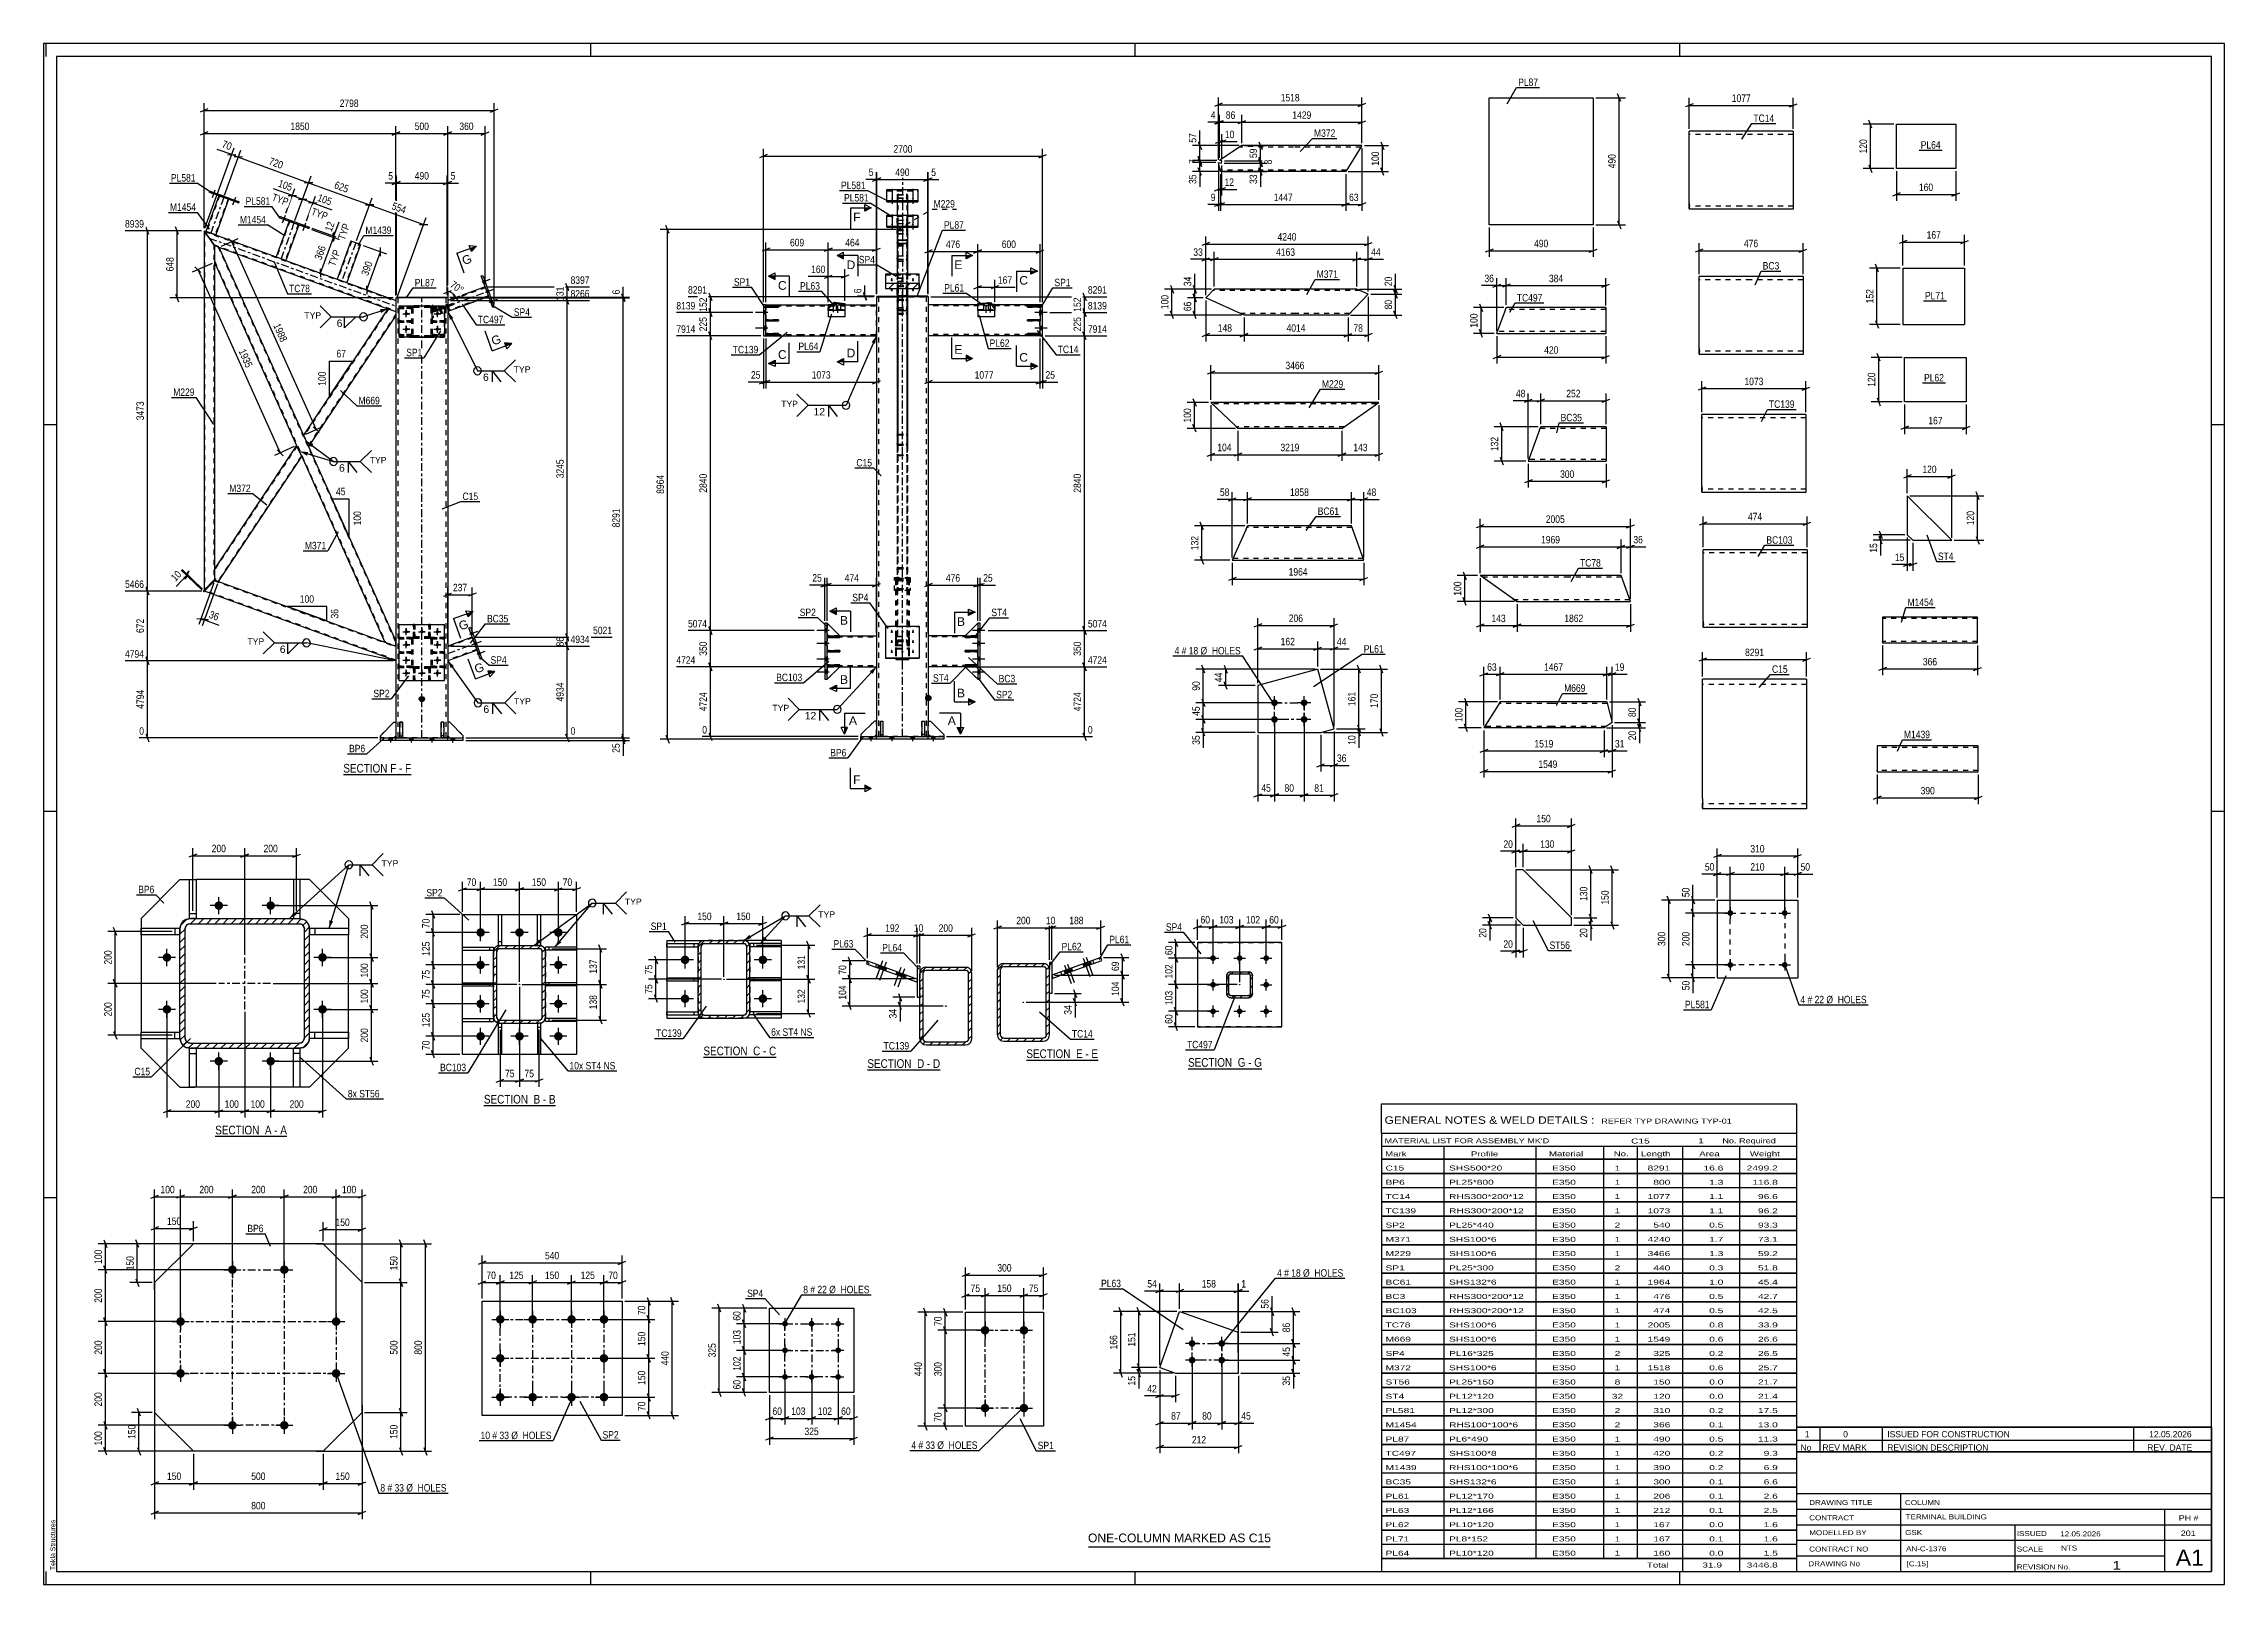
# Model space of a CAD drawing. Header units: millimetres. Extents: x 0 to 841, y 0 to 594.
import ezdxf

# ---------------------------------------------------------------- set-up
doc = ezdxf.new("R2010")
doc.units = ezdxf.units.MM
doc.linetypes.add('DXK_LINE_DOT2', pattern=[3.9198, 1.9599, -1.9599])
doc.linetypes.add('DXK_LINE_DOT3', pattern=[5.9187, 2.979, -0.9799, 0.9799, -0.9799])
doc.styles.add('Arial', font='arial.ttf', dxfattribs={"height": 0.2})
doc.styles.add('Arial Narrow', font='ARIALN.TTF', dxfattribs={"height": 0.2})

# ---------------------------------------------------------------- blocks, each defined once
blk = doc.blocks.new('Unknown-682348010-18 - 31697')
at = {"color": 6, "linetype": 'Continuous'}
blk.add_line((441.34, 198.81), (469.84, 198.81), dxfattribs=at)
at = {"color": 0, "linetype": 'Continuous'}
blk.add_wipeout([(459.45, 199.56), (459.45, 203.06), (441.34, 203.06), (441.34, 199.56)], dxfattribs=at)
blk.add_wipeout([(463.49, 199.56), (463.49, 203.06), (460.5, 203.06), (460.5, 199.56)], dxfattribs=at)
at = {"color": 7, "linetype": 'Continuous', "style": 'Arial Narrow'}
blk.add_text('SECTION ', height=3.34, dxfattribs=at).set_placement((441.34, 199.56))
at = {"color": 0, "linetype": 'Continuous'}
blk.add_wipeout([(465.81, 199.56), (465.81, 203.06), (464.54, 203.06), (464.54, 199.56)], dxfattribs=at)
blk.add_wipeout([(469.84, 199.56), (469.84, 203.06), (466.86, 203.06), (466.86, 199.56)], dxfattribs=at)
at = {"color": 7, "linetype": 'Continuous', "style": 'Arial Narrow'}
for s, p in [('G', (460.5, 199.56)), ('G', (466.86, 199.56)), ('-', (464.54, 199.56))]:
    blk.add_text(s, height=3.34, dxfattribs=at).set_placement(p)
blk = doc.blocks.new('Unknown-682348010-22620')
at = {"color": 5, "linetype": 'Continuous'}
for p, q in [((841, 594), (0, 594)), ((0, 594), (0, 0)), ((1, 589), (1, 594)), ((836, 589), (5, 589)), ((5, 589), (5, 5)), ((211, 589), (211, 594)), ((421, 589), (421, 594)), ((631, 589), (631, 594)), ((836, 5), (836, 589)), ((841, 0), (841, 594)), ((5, 447), (0, 447)), ((841, 447), (836, 447)), ((5, 298), (0, 298)), ((841, 298), (836, 298)), ((5, 149), (0, 149)), ((841, 149), (836, 149)), ((0, 0), (841, 0)), ((1, 0), (1, 5)), ((5, 5), (836, 5)), ((211, 0), (211, 5)), ((421, 0), (421, 5)), ((631, 0), (631, 5))]:
    blk.add_line(p, q, dxfattribs=at)
at = {"color": 174, "linetype": 'Continuous', "style": 'Arial'}
blk.add_text('Tekla Structures', height=1.9102, rotation=90, dxfattribs=at).set_placement((4.5, 5.5))
blk = doc.blocks.new('Unknown-682348010-12 - 18049')
at = {"color": 6, "linetype": 'Continuous'}
blk.add_line((115.59, 312.22), (141.74, 312.22), dxfattribs=at)
at = {"color": 0, "linetype": 'Continuous'}
blk.add_wipeout([(132.63, 312.97), (132.63, 316.47), (115.59, 316.47), (115.59, 312.97)], dxfattribs=at)
blk.add_wipeout([(136.02, 312.97), (136.02, 316.47), (133.68, 316.47), (133.68, 312.97)], dxfattribs=at)
at = {"color": 7, "linetype": 'Continuous', "style": 'Arial Narrow'}
blk.add_text('SECTION', height=3.34, dxfattribs=at).set_placement((115.59, 312.97))
at = {"color": 0, "linetype": 'Continuous'}
blk.add_wipeout([(138.35, 312.97), (138.35, 316.47), (137.07, 316.47), (137.07, 312.97)], dxfattribs=at)
blk.add_wipeout([(141.74, 312.97), (141.74, 316.47), (139.4, 316.47), (139.4, 312.97)], dxfattribs=at)
at = {"color": 7, "linetype": 'Continuous', "style": 'Arial Narrow'}
for s, p in [('F', (133.68, 312.97)), ('-', (137.07, 312.97)), ('F', (139.4, 312.97))]:
    blk.add_text(s, height=3.34, dxfattribs=at).set_placement(p)
blk = doc.blocks.new('Unknown-682348010-13 - 28834')
at = {"color": 6, "linetype": 'Continuous'}
blk.add_line((66.19, 172.74), (93.84, 172.74), dxfattribs=at)
at = {"color": 0, "linetype": 'Continuous'}
blk.add_wipeout([(84.3, 173.49), (84.3, 176.99), (66.19, 176.99), (66.19, 173.49)], dxfattribs=at)
blk.add_wipeout([(87.9, 173.49), (87.9, 176.99), (85.35, 176.99), (85.35, 173.49)], dxfattribs=at)
at = {"color": 7, "linetype": 'Continuous', "style": 'Arial Narrow'}
blk.add_text('SECTION ', height=3.34, dxfattribs=at).set_placement((66.19, 173.49))
at = {"color": 0, "linetype": 'Continuous'}
blk.add_wipeout([(90.23, 173.49), (90.23, 176.99), (88.95, 176.99), (88.95, 173.49)], dxfattribs=at)
blk.add_wipeout([(93.84, 173.49), (93.84, 176.99), (91.28, 176.99), (91.28, 173.49)], dxfattribs=at)
at = {"color": 7, "linetype": 'Continuous', "style": 'Arial Narrow'}
for s, p in [('A', (85.35, 173.49)), ('A', (91.28, 173.49)), ('-', (88.95, 173.49))]:
    blk.add_text(s, height=3.34, dxfattribs=at).set_placement(p)
blk = doc.blocks.new('Unknown-682348010-14 - 29014')
at = {"color": 6, "linetype": 'Continuous'}
blk.add_line((169.79, 184.61), (197.44, 184.61), dxfattribs=at)
at = {"color": 0, "linetype": 'Continuous'}
blk.add_wipeout([(187.9, 185.36), (187.9, 188.86), (169.79, 188.86), (169.79, 185.36)], dxfattribs=at)
blk.add_wipeout([(191.51, 185.36), (191.51, 188.86), (188.95, 188.86), (188.95, 185.36)], dxfattribs=at)
at = {"color": 7, "linetype": 'Continuous', "style": 'Arial Narrow'}
blk.add_text('SECTION ', height=3.34, dxfattribs=at).set_placement((169.79, 185.36))
at = {"color": 0, "linetype": 'Continuous'}
blk.add_wipeout([(193.83, 185.36), (193.83, 188.86), (192.56, 188.86), (192.56, 185.36)], dxfattribs=at)
blk.add_wipeout([(197.44, 185.36), (197.44, 188.86), (194.88, 188.86), (194.88, 185.36)], dxfattribs=at)
at = {"color": 7, "linetype": 'Continuous', "style": 'Arial Narrow'}
for s, p in [('B', (188.95, 185.36)), ('-', (192.56, 185.36)), ('B', (194.88, 185.36))]:
    blk.add_text(s, height=3.34, dxfattribs=at).set_placement(p)
blk = doc.blocks.new('Unknown-682348010-15 - 29323')
at = {"color": 6, "linetype": 'Continuous'}
blk.add_line((254.45, 203.24), (282.52, 203.24), dxfattribs=at)
at = {"color": 0, "linetype": 'Continuous'}
blk.add_wipeout([(272.56, 203.99), (272.56, 207.49), (254.45, 207.49), (254.45, 203.99)], dxfattribs=at)
blk.add_wipeout([(276.38, 203.99), (276.38, 207.49), (273.61, 207.49), (273.61, 203.99)], dxfattribs=at)
at = {"color": 7, "linetype": 'Continuous', "style": 'Arial Narrow'}
blk.add_text('SECTION ', height=3.34, dxfattribs=at).set_placement((254.45, 203.99))
at = {"color": 0, "linetype": 'Continuous'}
blk.add_wipeout([(278.7, 203.99), (278.7, 207.49), (277.43, 207.49), (277.43, 203.99)], dxfattribs=at)
blk.add_wipeout([(282.52, 203.99), (282.52, 207.49), (279.75, 207.49), (279.75, 203.99)], dxfattribs=at)
at = {"color": 7, "linetype": 'Continuous', "style": 'Arial Narrow'}
for s, p in [('C', (273.61, 203.99)), ('-', (277.43, 203.99)), ('C', (279.75, 203.99))]:
    blk.add_text(s, height=3.34, dxfattribs=at).set_placement(p)
blk = doc.blocks.new('Unknown-682348010-16 - 29493')
at = {"color": 6, "linetype": 'Continuous'}
blk.add_line((317.68, 198.36), (345.75, 198.36), dxfattribs=at)
at = {"color": 0, "linetype": 'Continuous'}
blk.add_wipeout([(335.79, 199.11), (335.79, 202.61), (317.68, 202.61), (317.68, 199.11)], dxfattribs=at)
blk.add_wipeout([(339.61, 199.11), (339.61, 202.61), (336.84, 202.61), (336.84, 199.11)], dxfattribs=at)
at = {"color": 7, "linetype": 'Continuous', "style": 'Arial Narrow'}
blk.add_text('SECTION ', height=3.34, dxfattribs=at).set_placement((317.68, 199.11))
at = {"color": 0, "linetype": 'Continuous'}
blk.add_wipeout([(341.93, 199.11), (341.93, 202.61), (340.66, 202.61), (340.66, 199.11)], dxfattribs=at)
blk.add_wipeout([(345.75, 199.11), (345.75, 202.61), (342.98, 202.61), (342.98, 199.11)], dxfattribs=at)
at = {"color": 7, "linetype": 'Continuous', "style": 'Arial Narrow'}
for s, p in [('D', (336.84, 199.11)), ('D', (342.98, 199.11)), ('-', (340.66, 199.11))]:
    blk.add_text(s, height=3.34, dxfattribs=at).set_placement(p)
blk = doc.blocks.new('Unknown-682348010-17 - 29710')
at = {"color": 6, "linetype": 'Continuous'}
blk.add_line((378.99, 202.16), (406.63, 202.16), dxfattribs=at)
at = {"color": 0, "linetype": 'Continuous'}
blk.add_wipeout([(397.09, 202.91), (397.09, 206.41), (378.99, 206.41), (378.99, 202.91)], dxfattribs=at)
blk.add_wipeout([(400.7, 202.91), (400.7, 206.41), (398.14, 206.41), (398.14, 202.91)], dxfattribs=at)
at = {"color": 7, "linetype": 'Continuous', "style": 'Arial Narrow'}
blk.add_text('SECTION ', height=3.34, dxfattribs=at).set_placement((378.99, 202.91))
at = {"color": 0, "linetype": 'Continuous'}
blk.add_wipeout([(403.03, 202.91), (403.03, 206.41), (401.75, 206.41), (401.75, 202.91)], dxfattribs=at)
blk.add_wipeout([(406.63, 202.91), (406.63, 206.41), (404.08, 206.41), (404.08, 202.91)], dxfattribs=at)
at = {"color": 7, "linetype": 'Continuous', "style": 'Arial Narrow'}
for s, p in [('E', (398.14, 202.91)), ('-', (401.75, 202.91)), ('E', (404.08, 202.91))]:
    blk.add_text(s, height=3.34, dxfattribs=at).set_placement(p)
blk = doc.blocks.new('Part-682348010-31701 - 31697')
at = {"linetype": 'Continuous'}
h = blk.add_hatch(dxfattribs=at)
h.set_pattern_fill('', scale=0.7, style=0, pattern_type=0)
h.set_pattern_definition([(45, (464.6356, 226.1766), (-1.57154, 1.57154), [])])
h.paths.add_polyline_path([(457.84, 226.18), (464.64, 226.18), (465.25, 226.3), (465.77, 226.65), (466.11, 227.16), (466.24, 227.78), (466.24, 234.58), (466.11, 235.19), (465.77, 235.71), (465.25, 236.05), (464.64, 236.18), (457.84, 236.18), (457.22, 236.05), (456.7, 235.71), (456.36, 235.19), (456.24, 234.58), (456.24, 227.78), (456.36, 227.16), (456.7, 226.65), (457.22, 226.3)])
h.paths.add_polyline_path([(457.1, 227.47), (457.04, 227.78), (457.04, 234.58), (457.1, 234.88), (457.27, 235.14), (457.53, 235.32), (457.84, 235.38), (464.64, 235.38), (464.94, 235.32), (465.2, 235.14), (465.37, 234.88), (465.44, 234.58), (465.44, 227.78), (465.37, 227.47), (465.2, 227.21), (464.94, 227.04), (464.64, 226.98), (457.84, 226.98), (457.53, 227.04), (457.27, 227.21)])
blk.add_hatch(color=246, dxfattribs=at).paths.add_polyline_path([(461.24, 231.08, -1), (461.24, 231.28, -1)])
at = {"color": 7, "linetype": 'DXK_LINE_DOT2'}
for p, q in [((457.22, 236.05), (457.84, 236.18)), ((457.84, 236.18), (464.64, 236.18)), ((464.64, 236.18), (465.25, 236.05)), ((456.24, 234.58), (456.36, 235.19)), ((456.24, 234.58), (456.24, 227.78)), ((456.24, 234.58), (456.24, 234.58)), ((456.36, 227.16), (456.24, 227.78)), ((457.1, 234.88), (457.04, 234.58)), ((457.04, 227.78), (457.04, 234.58)), ((457.04, 227.78), (457.1, 227.47)), ((457.84, 235.38), (457.53, 235.32)), ((457.84, 235.38), (464.64, 235.38)), ((464.94, 235.32), (464.64, 235.38)), ((465.44, 234.58), (465.37, 234.88)), ((465.37, 227.47), (465.44, 227.78)), ((465.44, 227.78), (465.44, 234.58)), ((466.11, 235.19), (466.24, 234.58)), ((466.24, 227.78), (466.11, 227.16)), ((466.24, 227.78), (466.24, 234.58)), ((457.84, 226.18), (457.22, 226.3)), ((457.53, 227.04), (457.84, 226.98)), ((457.84, 226.98), (464.64, 226.98)), ((457.84, 226.18), (464.64, 226.18)), ((464.64, 226.98), (464.94, 227.04)), ((465.25, 226.3), (464.64, 226.18))]:
    blk.add_line(p, q, dxfattribs=at)
at = {"color": 2, "linetype": 'Continuous'}
for p, q in [((457.84, 236.18), (457.22, 236.05)), ((457.84, 236.18), (457.84, 236.18)), ((457.84, 236.18), (464.64, 236.18)), ((464.64, 236.18), (464.64, 236.18)), ((465.25, 236.05), (464.64, 236.18)), ((456.36, 235.19), (456.24, 234.58)), ((456.24, 234.58), (456.24, 234.58)), ((456.24, 227.78), (456.24, 234.58)), ((456.24, 227.78), (456.24, 227.78)), ((456.24, 227.78), (456.36, 227.16)), ((457.04, 234.58), (457.1, 234.88)), ((457.04, 234.58), (457.04, 234.58)), ((457.04, 227.78), (457.04, 234.58)), ((457.04, 227.78), (457.04, 227.78)), ((457.1, 227.47), (457.04, 227.78)), ((457.53, 235.32), (457.84, 235.38)), ((457.84, 235.38), (457.84, 235.38)), ((457.84, 235.38), (464.64, 235.38)), ((464.64, 235.38), (464.64, 235.38)), ((464.64, 235.38), (464.94, 235.32)), ((465.37, 234.88), (465.44, 234.58)), ((465.44, 227.78), (465.37, 227.47)), ((465.44, 234.58), (465.44, 234.58)), ((465.44, 227.78), (465.44, 234.58)), ((465.44, 227.78), (465.44, 227.78)), ((466.24, 234.58), (466.11, 235.19)), ((466.11, 227.16), (466.24, 227.78)), ((466.24, 234.58), (466.24, 234.58)), ((466.24, 227.78), (466.24, 234.58)), ((466.24, 227.78), (466.24, 227.78)), ((457.22, 226.3), (457.84, 226.18)), ((457.84, 226.98), (457.53, 227.04)), ((457.84, 226.98), (457.84, 226.98)), ((457.84, 226.98), (464.64, 226.98)), ((457.84, 226.18), (457.84, 226.18)), ((457.84, 226.18), (464.64, 226.18)), ((464.94, 227.04), (464.64, 226.98)), ((464.64, 226.98), (464.64, 226.98)), ((464.64, 226.18), (465.25, 226.3)), ((464.64, 226.18), (464.64, 226.18))]:
    blk.add_line(p, q, dxfattribs=at)
at = {"color": 7, "linetype": 'DXK_LINE_DOT3'}
blk.add_line((461.24, 231.18), (461.24, 231.18), dxfattribs=at)
at = {"color": 246, "linetype": 'DXK_LINE_DOT2'}
blk.add_line((461.24, 231.18), (461.24, 231.18), dxfattribs=at)
at = {"color": 246, "linetype": 'Continuous'}
blk.add_circle((461.24, 231.18), 0.1, dxfattribs=at)
at = {"color": 7, "linetype": 'DXK_LINE_DOT2'}
for centre, radius, start, end in [((457.84, 234.58), 1.6, 112.5, 157.5), ((464.64, 234.58), 1.6, 22.5, 67.5), ((457.84, 227.78), 1.6, 202.5, 247.5), ((457.84, 234.58), 0.8, 112.5, 157.5), ((457.84, 227.78), 0.8, 202.5, 247.5), ((464.64, 234.58), 0.8, 22.5, 67.5), ((464.64, 227.78), 0.8, 292.5, 337.5), ((464.64, 227.78), 1.6, 292.5, 337.5)]:
    blk.add_arc(centre, radius, start, end, dxfattribs=at)
at = {"color": 2, "linetype": 'Continuous'}
for centre, radius, start, end in [((457.84, 234.58), 1.6, 112.5, 157.5), ((464.64, 234.58), 1.6, 22.5, 67.5), ((457.84, 227.78), 1.6, 202.5, 247.5), ((457.84, 234.58), 0.8, 112.5, 157.5), ((457.84, 227.78), 0.8, 202.5, 247.5), ((464.64, 234.58), 0.8, 22.5, 67.5), ((464.64, 227.78), 0.8, 292.5, 337.5), ((464.64, 227.78), 1.6, 292.5, 337.5)]:
    blk.add_arc(centre, radius, start, end, dxfattribs=at)
blk = doc.blocks.new('Part-682348010-31737 - 31697')
at = {"color": 2, "linetype": 'Continuous'}
for p, q in [((444.99, 247.43), (444.99, 214.93)), ((477.49, 247.43), (444.99, 247.43)), ((477.49, 214.93), (477.49, 247.43)), ((444.99, 214.93), (477.49, 214.93))]:
    blk.add_line(p, q, dxfattribs=at)
at = {"color": 7, "linetype": 'DXK_LINE_DOT2'}
for p, q in [((444.99, 247.43), (477.49, 247.43)), ((477.49, 214.93), (444.99, 214.93))]:
    blk.add_line(p, q, dxfattribs=at)
blk = doc.blocks.new('Bolt-682348010-31791 - 31697')
at = {"linetype": 'Continuous'}
for points in [[(450.99, 242.53, -1), (450.99, 240.33, -1)], [(461.24, 242.53, -1), (461.24, 240.33, -1)], [(471.49, 242.53, -1), (471.49, 240.33, -1)], [(450.99, 232.28, -1), (450.99, 230.08, -1)], [(471.49, 232.28, -1), (471.49, 230.08, -1)], [(450.99, 222.03, -1), (450.99, 219.83, -1)], [(461.24, 222.03, -1), (461.24, 219.83, -1)], [(471.49, 222.03, -1), (471.49, 219.83, -1)]]:
    blk.add_hatch(color=1, dxfattribs=at).paths.add_polyline_path(points)
at = {"color": 1, "linetype": 'Continuous'}
for p, q in [((448.79, 241.43), (453.19, 241.43)), ((450.99, 239.23), (450.99, 243.63)), ((459.04, 241.43), (463.44, 241.43)), ((461.24, 239.23), (461.24, 243.63)), ((469.29, 241.43), (473.69, 241.43)), ((471.49, 239.23), (471.49, 243.63)), ((448.79, 231.18), (453.19, 231.18)), ((450.99, 228.98), (450.99, 233.38)), ((469.29, 231.18), (473.69, 231.18)), ((471.49, 228.98), (471.49, 233.38)), ((448.79, 220.93), (453.19, 220.93)), ((450.99, 218.73), (450.99, 223.13)), ((459.04, 220.93), (463.44, 220.93)), ((461.24, 218.73), (461.24, 223.13)), ((469.29, 220.93), (473.69, 220.93)), ((471.49, 218.73), (471.49, 223.13))]:
    blk.add_line(p, q, dxfattribs=at)
blk = doc.blocks.new('Part-682348010-26134 - 26133')
at = {"color": 2, "linetype": 'Continuous'}
for p, q in [((468.25, 346.49), (468.24, 328.47)), ((491.36, 352.82), (468.25, 346.49)), ((497.64, 329.87), (491.36, 352.82)), ((468.24, 328.47), (492.52, 328.47)), ((492.52, 328.47), (497.64, 329.87))]:
    blk.add_line(p, q, dxfattribs=at)
blk = doc.blocks.new('Bolt-682348010-26135 - 26133')
at = {"linetype": 'Continuous'}
for points in [[(473.38, 339.9, -1), (475.95, 339.9, -1)], [(484.81, 339.9, -1), (487.38, 339.9, -1)], [(473.38, 333.47, -1), (475.95, 333.47, -1)], [(484.81, 333.47, -1), (487.38, 333.47, -1)]]:
    blk.add_hatch(color=1, dxfattribs=at).paths.add_polyline_path(points)
at = {"color": 1, "linetype": 'Continuous'}
for p, q in [((477.24, 339.9), (472.1, 339.9)), ((474.67, 337.33), (474.67, 342.47)), ((488.67, 339.9), (483.52, 339.9)), ((486.1, 337.33), (486.1, 342.47)), ((477.24, 333.47), (472.1, 333.47)), ((474.67, 330.9), (474.67, 336.04)), ((488.67, 333.47), (483.52, 333.47)), ((486.1, 330.9), (486.1, 336.04))]:
    blk.add_line(p, q, dxfattribs=at)
blk = doc.blocks.new('Part-682348010-18009 - 17939')
at = {"color": 7, "linetype": 'DXK_LINE_DOT2'}
for p, q in [((328.14, 383.13), (328.14, 388.16)), ((328.14, 388.16), (334.22, 388.16)), ((328.14, 387.93), (334.22, 387.93)), ((334.22, 388.16), (334.22, 383.13)), ((328.14, 383.35), (334.22, 383.35)), ((334.22, 383.13), (328.14, 383.13))]:
    blk.add_line(p, q, dxfattribs=at)
blk = doc.blocks.new('Part-682348010-17945 - 17939')
at = {"color": 2, "linetype": 'Continuous'}
for p, q in [((355.42, 365.73), (341.18, 365.73)), ((360.22, 365.73), (359.62, 365.73)), ((355.42, 353.73), (341.18, 353.73)), ((360.22, 353.73), (359.62, 353.73))]:
    blk.add_line(p, q, dxfattribs=at)
at = {"color": 7, "linetype": 'DXK_LINE_DOT2'}
for p, q in [((341.18, 365.73), (341.18, 353.73)), ((360.22, 365.25), (341.18, 365.25)), ((359.62, 365.73), (355.42, 365.73)), ((360.22, 353.73), (360.22, 365.73)), ((360.22, 354.21), (341.18, 354.21)), ((359.62, 353.73), (355.42, 353.73))]:
    blk.add_line(p, q, dxfattribs=at)
blk = doc.blocks.new('Part-682348010-17985 - 17939')
at = {"color": 2, "linetype": 'Continuous'}
for p, q in [((384.25, 487.57), (379.45, 487.57)), ((379.45, 487.09), (379.45, 487.57)), ((384.25, 487.09), (379.45, 487.09)), ((384.25, 487.57), (384.25, 487.09))]:
    blk.add_line(p, q, dxfattribs=at)
at = {"color": 7, "linetype": 'DXK_LINE_DOT2'}
blk.add_line((383.65, 487.09), (383.65, 487.57), dxfattribs=at)
blk = doc.blocks.new('Part-682348010-18008 - 17939')
at = {"color": 2, "linetype": 'Continuous'}
for p, q in [((341.18, 327.63), (341.18, 332.83)), ((341.18, 332.83), (341.98, 332.83)), ((347.18, 327.63), (341.98, 332.83)), ((341.98, 326.83), (341.18, 327.63)), ((347.18, 327.63), (347.18, 326.83))]:
    blk.add_line(p, q, dxfattribs=at)
at = {"color": 7, "linetype": 'DXK_LINE_DOT2'}
blk.add_line((347.18, 326.83), (341.98, 326.83), dxfattribs=at)
blk = doc.blocks.new('Part-682348010-17944 - 17939')
at = {"color": 2, "linetype": 'Continuous'}
for p, q in [((360.23, 493.33), (341.18, 493.33)), ((384.25, 493.33), (366.89, 493.33)), ((384.24, 481.33), (341.18, 481.33))]:
    blk.add_line(p, q, dxfattribs=at)
at = {"color": 7, "linetype": 'DXK_LINE_DOT2'}
for p, q in [((341.18, 493.33), (341.18, 481.33)), ((384.25, 492.85), (341.18, 492.85)), ((366.89, 493.33), (360.23, 493.33)), ((384.24, 481.33), (384.25, 493.33)), ((384.24, 481.81), (341.18, 481.81))]:
    blk.add_line(p, q, dxfattribs=at)
blk = doc.blocks.new('Part-682348010-17954 - 17939')
at = {"color": 2, "linetype": 'Continuous'}
for p, q in [((315.18, 326.83), (347.18, 326.83)), ((315.18, 325.83), (315.18, 326.83)), ((347.18, 325.83), (315.18, 325.83)), ((321.18, 325.83), (321.18, 326.83)), ((341.18, 325.83), (341.18, 326.83)), ((347.18, 326.83), (347.18, 325.83))]:
    blk.add_line(p, q, dxfattribs=at)
at = {"color": 7, "linetype": 'DXK_LINE_DOT2'}
for p, q in [((321.18, 325.83), (321.18, 326.83)), ((341.18, 325.83), (341.18, 326.83))]:
    blk.add_line(p, q, dxfattribs=at)
blk = doc.blocks.new('Part-682348010-18010 - 17939')
at = {"linetype": 'Continuous'}
blk.add_hatch(color=2, dxfattribs=at).paths.add_polyline_path([(341.18, 340.83), (340.38, 342.23), (341.98, 342.23)])
at = {"color": 2, "linetype": 'Continuous'}
for p, q in [((321.18, 496.42), (321.38, 496.42)), ((321.18, 496.42), (321.18, 340.93)), ((322.05, 496.42), (322.78, 496.42)), ((322.78, 496.42), (329.18, 496.42)), ((340.31, 496.42), (333.18, 496.42)), ((341.18, 496.42), (340.98, 496.42)), ((341.18, 496.42), (341.18, 340.93)), ((321.18, 340.83), (321.18, 332.83)), ((341.18, 340.83), (340.38, 342.23)), ((340.38, 342.23), (341.98, 342.23)), ((341.98, 342.23), (341.18, 340.83)), ((341.18, 340.83), (341.18, 332.83)), ((321.18, 327.63), (321.18, 326.83)), ((341.18, 326.83), (341.18, 327.63))]:
    blk.add_line(p, q, dxfattribs=at)
at = {"color": 7, "linetype": 'DXK_LINE_DOT2'}
for p, q in [((321.3, 496.42), (322.05, 496.42)), ((321.98, 496.42), (321.98, 340.93)), ((333.18, 496.42), (329.18, 496.42)), ((340.98, 496.42), (340.31, 496.42)), ((340.38, 496.42), (340.38, 340.93)), ((321.98, 340.83), (321.98, 326.83)), ((340.38, 340.83), (340.38, 326.83)), ((321.18, 332.83), (321.18, 327.63)), ((341.18, 332.83), (341.18, 327.63)), ((341.18, 326.83), (321.18, 326.83))]:
    blk.add_line(p, q, dxfattribs=at)
at = {"color": 7, "linetype": 'DXK_LINE_DOT3'}
for p, q in [((331.18, 340.93), (331.18, 496.42)), ((331.18, 326.83), (331.18, 340.83))]:
    blk.add_line(p, q, dxfattribs=at)
at = {"color": 2, "linetype": 'Continuous'}
blk.add_circle((341.18, 341.73), 1, dxfattribs=at)
blk = doc.blocks.new('Part-682348010-17946 - 17939')
at = {"color": 7, "linetype": 'DXK_LINE_DOT2'}
for p, q in [((329.18, 521.66), (329.21, 521.93)), ((329.18, 521.66), (329.18, 491.67)), ((329.21, 521.93), (329.32, 522.15)), ((329.32, 522.15), (329.47, 522.3)), ((329.44, 521.79), (329.42, 521.66)), ((329.42, 521.66), (329.42, 491.67)), ((329.49, 521.91), (329.44, 521.79)), ((329.47, 522.3), (329.66, 522.35)), ((329.57, 521.98), (329.49, 521.91)), ((329.66, 522.01), (329.57, 521.98)), ((329.66, 522.35), (332.7, 522.35)), ((329.66, 522.01), (332.7, 522.01)), ((332.7, 522.35), (332.88, 522.3)), ((332.79, 521.98), (332.7, 522.01)), ((332.87, 521.91), (332.79, 521.98)), ((332.92, 521.79), (332.87, 521.91)), ((332.88, 522.3), (333.04, 522.15)), ((332.94, 521.66), (332.92, 521.79)), ((332.94, 521.66), (332.94, 491.67)), ((333.04, 522.15), (333.14, 521.93)), ((333.14, 521.93), (333.18, 521.66)), ((333.18, 521.66), (333.18, 491.67)), ((329.21, 517.06), (329.18, 517.32)), ((329.32, 516.84), (329.21, 517.06)), ((329.47, 516.69), (329.32, 516.84)), ((329.42, 517.32), (329.44, 517.19)), ((329.44, 517.19), (329.49, 517.08)), ((329.66, 516.64), (329.47, 516.69)), ((329.49, 517.08), (329.57, 517.01)), ((329.57, 517.01), (329.66, 516.98)), ((329.66, 516.98), (332.7, 516.98)), ((329.66, 516.64), (332.7, 516.64)), ((332.7, 516.98), (332.79, 517.01)), ((332.88, 516.69), (332.7, 516.64)), ((332.79, 517.01), (332.87, 517.08)), ((332.87, 517.08), (332.92, 517.19)), ((333.04, 516.84), (332.88, 516.69)), ((332.92, 517.19), (332.94, 517.32)), ((333.14, 517.06), (333.04, 516.84)), ((333.18, 517.32), (333.14, 517.06)), ((329.21, 495.1), (329.18, 494.91)), ((329.18, 491.67), (329.21, 491.47)), ((329.42, 494.91), (329.44, 495)), ((329.44, 491.57), (329.42, 491.67)), ((329.44, 495), (329.49, 495.09)), ((329.49, 491.49), (329.44, 491.57)), ((329.66, 495.42), (329.47, 495.38)), ((329.47, 491.2), (329.66, 491.16)), ((329.49, 495.09), (329.57, 495.14)), ((329.57, 491.43), (329.49, 491.49)), ((329.57, 495.14), (329.66, 495.16)), ((329.66, 491.41), (329.57, 491.43)), ((329.66, 495.42), (332.7, 495.42)), ((329.66, 495.16), (332.7, 495.16)), ((329.66, 491.41), (332.7, 491.41)), ((329.66, 491.16), (332.7, 491.16)), ((332.88, 495.38), (332.7, 495.42)), ((332.7, 495.16), (332.79, 495.14)), ((332.79, 491.43), (332.7, 491.41)), ((332.7, 491.16), (332.88, 491.2)), ((332.79, 495.14), (332.87, 495.09)), ((332.87, 491.49), (332.79, 491.43)), ((332.87, 495.09), (332.92, 495)), ((332.92, 491.57), (332.87, 491.49)), ((332.92, 495), (332.94, 494.91)), ((332.94, 491.67), (332.92, 491.57)), ((333.18, 494.91), (333.14, 495.1)), ((333.14, 491.47), (333.18, 491.67))]:
    blk.add_line(p, q, dxfattribs=at)
at = {"color": 7, "linetype": 'DXK_LINE_DOT3'}
blk.add_line((331.18, 522.91), (331.18, 489.87), dxfattribs=at)
at = {"color": 7, "linetype": 'DXK_LINE_DOT2'}
for centre, start, end in [((329.68, 494.92), 114.31996, 159.24169), ((329.68, 491.65), 200.75831, 245.68004), ((332.68, 494.92), 20.75831, 65.68004), ((332.68, 491.65), 294.31996, 339.24169)]:
    blk.add_arc(centre, 0.496, start, end, dxfattribs=at)
blk = doc.blocks.new('Part-682348010-18011 - 17939')
at = {"color": 7, "linetype": 'DXK_LINE_DOT2'}
for p, q in [((329.21, 521.93), (329.18, 521.66)), ((329.18, 521.66), (329.18, 384.2)), ((329.32, 522.15), (329.21, 521.93)), ((329.47, 522.3), (329.32, 522.15)), ((329.42, 521.66), (329.44, 521.79)), ((329.42, 521.66), (329.42, 384.2)), ((329.44, 521.79), (329.49, 521.91)), ((329.66, 522.35), (329.47, 522.3)), ((329.49, 521.91), (329.57, 521.98)), ((329.57, 521.98), (329.66, 522.01)), ((329.66, 522.35), (332.7, 522.35)), ((329.66, 522.01), (332.7, 522.01)), ((332.88, 522.3), (332.7, 522.35)), ((332.7, 522.01), (332.79, 521.98)), ((332.79, 521.98), (332.87, 521.91)), ((332.87, 521.91), (332.92, 521.79)), ((333.04, 522.15), (332.88, 522.3)), ((332.92, 521.79), (332.94, 521.66)), ((332.94, 521.66), (332.94, 384.2)), ((333.14, 521.93), (333.04, 522.15)), ((333.18, 521.66), (333.14, 521.93)), ((333.18, 521.66), (333.18, 384.2)), ((329.18, 517.32), (329.21, 517.06)), ((329.21, 517.06), (329.32, 516.84)), ((329.32, 516.84), (329.47, 516.69)), ((329.44, 517.19), (329.42, 517.32)), ((329.49, 517.08), (329.44, 517.19)), ((329.47, 516.69), (329.66, 516.64)), ((329.57, 517.01), (329.49, 517.08)), ((329.66, 516.98), (329.57, 517.01)), ((329.66, 516.98), (332.7, 516.98)), ((329.66, 516.64), (332.7, 516.64)), ((332.79, 517.01), (332.7, 516.98)), ((332.7, 516.64), (332.88, 516.69)), ((332.87, 517.08), (332.79, 517.01)), ((332.92, 517.19), (332.87, 517.08)), ((332.88, 516.69), (333.04, 516.84)), ((332.94, 517.32), (332.92, 517.19)), ((333.04, 516.84), (333.14, 517.06)), ((333.14, 517.06), (333.18, 517.32)), ((329.21, 387.56), (329.18, 387.37)), ((329.32, 387.72), (329.21, 387.56)), ((329.47, 387.83), (329.32, 387.72)), ((329.42, 387.37), (329.44, 387.46)), ((329.44, 387.46), (329.49, 387.55)), ((329.66, 387.87), (329.47, 387.83)), ((329.49, 387.55), (329.57, 387.6)), ((329.57, 387.6), (329.66, 387.62)), ((329.66, 387.87), (332.7, 387.87)), ((329.66, 387.62), (332.7, 387.62)), ((332.88, 387.83), (332.7, 387.87)), ((332.7, 387.62), (332.79, 387.6)), ((332.79, 387.6), (332.87, 387.55)), ((332.87, 387.55), (332.92, 387.46)), ((333.04, 387.72), (332.88, 387.83)), ((332.92, 387.46), (332.94, 387.37)), ((333.14, 387.56), (333.04, 387.72)), ((333.18, 387.37), (333.14, 387.56)), ((329.18, 384.2), (329.21, 384.01)), ((329.21, 384.01), (329.32, 383.85)), ((329.32, 383.85), (329.47, 383.74)), ((329.44, 384.11), (329.42, 384.2)), ((329.49, 384.03), (329.44, 384.11)), ((329.47, 383.74), (329.66, 383.7)), ((329.57, 383.97), (329.49, 384.03)), ((329.66, 383.95), (329.57, 383.97)), ((329.66, 383.95), (332.7, 383.95)), ((329.66, 383.7), (332.7, 383.7)), ((332.79, 383.97), (332.7, 383.95)), ((332.7, 383.7), (332.88, 383.74)), ((332.87, 384.03), (332.79, 383.97)), ((332.92, 384.11), (332.87, 384.03)), ((332.88, 383.74), (333.04, 383.85)), ((332.94, 384.2), (332.92, 384.11)), ((333.04, 383.85), (333.14, 384.01)), ((333.14, 384.01), (333.18, 384.2))]:
    blk.add_line(p, q, dxfattribs=at)
blk = doc.blocks.new('Part-682348010-17947 - 17939')
at = {"linetype": 'Continuous'}
h = blk.add_hatch(dxfattribs=at)
h.set_pattern_fill('', scale=0.7, style=0, pattern_type=0)
h.set_pattern_definition([(45, (332.8576, 499.6446), (-1.5715, 1.5715), [])])
h.paths.add_polyline_path([(333.18, 499.64), (332.86, 499.64), (332.86, 497.22), (332.83, 497.09), (332.76, 496.98), (332.66, 496.91), (332.54, 496.88), (329.82, 496.88), (329.7, 496.91), (329.59, 496.98), (329.52, 497.09), (329.5, 497.22), (329.5, 499.64), (329.18, 499.64), (329.18, 497.22), (329.23, 496.96), (329.37, 496.74), (329.57, 496.59), (329.82, 496.54), (332.54, 496.54), (332.78, 496.59), (332.99, 496.74), (333.13, 496.96), (333.18, 497.22)])
at = {"color": 7, "linetype": 'DXK_LINE_DOT2'}
for p, q in [((329.23, 500.29), (329.18, 500.06)), ((329.18, 500.06), (329.18, 497.22)), ((329.37, 500.49), (329.23, 500.29)), ((329.57, 500.62), (329.37, 500.49)), ((329.5, 500.06), (329.52, 500.18)), ((329.5, 500.06), (329.5, 491.84)), ((329.52, 500.18), (329.59, 500.27)), ((329.82, 500.66), (329.57, 500.62)), ((329.59, 500.27), (329.7, 500.34)), ((329.7, 500.34), (329.82, 500.36)), ((329.82, 500.66), (332.54, 500.66)), ((329.82, 500.36), (332.54, 500.36)), ((332.78, 500.62), (332.54, 500.66)), ((332.54, 500.36), (332.66, 500.34)), ((332.66, 500.34), (332.76, 500.27)), ((332.76, 500.27), (332.83, 500.18)), ((332.99, 500.49), (332.78, 500.62)), ((332.83, 500.18), (332.86, 500.06)), ((332.86, 500.06), (332.86, 491.84)), ((333.13, 500.29), (332.99, 500.49)), ((333.18, 500.06), (333.13, 500.29)), ((333.18, 500.06), (333.18, 497.22)), ((329.18, 494.73), (329.23, 494.99)), ((329.52, 494.86), (329.5, 494.73)), ((329.5, 491.84), (329.52, 491.71)), ((329.57, 495.36), (329.82, 495.41)), ((329.82, 495.07), (329.7, 495.05)), ((329.7, 491.52), (329.82, 491.5)), ((329.82, 495.41), (332.54, 495.41)), ((329.82, 495.07), (332.54, 495.07)), ((329.82, 491.5), (332.54, 491.5)), ((332.54, 495.41), (332.78, 495.36)), ((332.66, 495.05), (332.54, 495.07)), ((332.54, 491.5), (332.66, 491.52)), ((332.86, 494.73), (332.83, 494.86)), ((332.83, 491.71), (332.86, 491.84)), ((333.13, 494.99), (333.18, 494.73))]:
    blk.add_line(p, q, dxfattribs=at)
at = {"color": 2, "linetype": 'Continuous'}
for p, q in [((329.18, 499.64), (329.5, 499.64)), ((329.18, 497.22), (329.18, 499.64)), ((329.18, 497.22), (329.18, 491.84)), ((329.18, 497.22), (329.23, 496.96)), ((329.5, 497.22), (329.5, 499.64)), ((329.52, 497.09), (329.5, 497.22)), ((329.57, 496.59), (329.82, 496.54)), ((329.82, 496.88), (329.7, 496.91)), ((329.82, 496.88), (332.54, 496.88)), ((329.82, 496.54), (332.54, 496.54)), ((332.66, 496.91), (332.54, 496.88)), ((332.54, 496.54), (332.78, 496.59)), ((332.86, 497.22), (332.83, 497.09)), ((332.86, 499.64), (333.18, 499.64)), ((332.86, 497.22), (332.86, 499.64)), ((333.13, 496.96), (333.18, 497.22)), ((333.18, 499.64), (333.18, 497.22)), ((333.18, 497.22), (333.18, 491.84)), ((329.23, 491.58), (329.18, 491.84)), ((329.82, 491.16), (329.57, 491.21)), ((329.82, 491.16), (332.54, 491.16)), ((332.78, 491.21), (332.54, 491.16)), ((333.18, 491.84), (333.13, 491.58))]:
    blk.add_line(p, q, dxfattribs=at)
at = {"color": 7, "linetype": 'DXK_LINE_DOT3'}
blk.add_line((331.18, 489.87), (331.18, 498.67), dxfattribs=at)
at = {"color": 2, "linetype": 'Continuous'}
for centre, radius, start, end in [((329.85, 497.2), 0.662, 200.75831, 245.68004), ((329.83, 497.21), 0.331, 200.75831, 245.68004), ((332.52, 497.21), 0.331, 294.31996, 339.24169), ((332.51, 497.2), 0.662, 294.31996, 339.24169), ((329.85, 491.81), 0.662, 200.75831, 245.68004), ((332.51, 491.81), 0.662, 294.31996, 339.24169)]:
    blk.add_arc(centre, radius, start, end, dxfattribs=at)
at = {"color": 7, "linetype": 'DXK_LINE_DOT2'}
for centre, radius, start, end in [((329.85, 494.76), 0.662, 114.31996, 159.24169), ((329.83, 494.75), 0.331, 114.31996, 159.24169), ((329.83, 491.83), 0.331, 200.75831, 245.68004), ((332.52, 494.75), 0.331, 20.75831, 65.68004), ((332.52, 491.83), 0.331, 294.31996, 339.24169), ((332.51, 494.76), 0.662, 20.75831, 65.68004)]:
    blk.add_arc(centre, radius, start, end, dxfattribs=at)
blk = doc.blocks.new('Part-682348010-18012 - 17939')
at = {"color": 7, "linetype": 'DXK_LINE_DOT2'}
for p, q in [((328.54, 387.2), (328.57, 387.34)), ((328.54, 387.2), (328.54, 357.05)), ((328.57, 387.34), (328.68, 387.47)), ((328.68, 387.47), (328.83, 387.55)), ((328.8, 387.27), (328.78, 387.2)), ((328.78, 387.2), (328.78, 357.05)), ((328.85, 387.33), (328.8, 387.27)), ((328.83, 387.55), (329.02, 387.58)), ((328.93, 387.37), (328.85, 387.33)), ((329.02, 387.39), (328.93, 387.37)), ((329.02, 387.58), (333.34, 387.58)), ((329.02, 387.39), (333.34, 387.39)), ((333.34, 387.58), (333.52, 387.55)), ((333.43, 387.37), (333.34, 387.39)), ((333.51, 387.33), (333.43, 387.37)), ((333.56, 387.27), (333.51, 387.33)), ((333.52, 387.55), (333.68, 387.47)), ((333.58, 387.2), (333.56, 387.27)), ((333.58, 387.2), (333.58, 357.05)), ((333.68, 387.47), (333.78, 387.34)), ((333.78, 387.34), (333.82, 387.2)), ((333.82, 387.2), (333.82, 357.05)), ((328.57, 383.65), (328.54, 383.79)), ((328.68, 383.53), (328.57, 383.65)), ((328.83, 383.44), (328.68, 383.53)), ((328.78, 383.79), (328.8, 383.72)), ((328.8, 383.72), (328.85, 383.66)), ((329.02, 383.41), (328.83, 383.44)), ((328.85, 383.66), (328.93, 383.62)), ((328.93, 383.62), (329.02, 383.6)), ((329.02, 383.6), (333.34, 383.6)), ((329.02, 383.41), (333.34, 383.41)), ((333.34, 383.6), (333.43, 383.62)), ((333.52, 383.44), (333.34, 383.41)), ((333.43, 383.62), (333.51, 383.66)), ((333.51, 383.66), (333.56, 383.72)), ((333.68, 383.53), (333.52, 383.44)), ((333.56, 383.72), (333.58, 383.79)), ((333.78, 383.65), (333.68, 383.53)), ((333.82, 383.79), (333.78, 383.65)), ((328.57, 361.84), (328.54, 361.65)), ((328.78, 361.65), (328.8, 361.75)), ((328.8, 361.75), (328.85, 361.83)), ((329.02, 362.16), (328.83, 362.12)), ((328.85, 361.83), (328.93, 361.89)), ((328.93, 361.89), (329.02, 361.9)), ((329.02, 362.16), (333.34, 362.16)), ((329.02, 361.9), (333.34, 361.9)), ((333.52, 362.12), (333.34, 362.16)), ((333.34, 361.9), (333.43, 361.89)), ((333.43, 361.89), (333.51, 361.83)), ((333.51, 361.83), (333.56, 361.75)), ((333.56, 361.75), (333.58, 361.65)), ((333.82, 361.65), (333.78, 361.84)), ((328.54, 357.05), (328.57, 356.86)), ((328.8, 356.95), (328.78, 357.05)), ((328.85, 356.87), (328.8, 356.95)), ((328.83, 356.58), (329.02, 356.54)), ((328.93, 356.82), (328.85, 356.87)), ((329.02, 356.8), (328.93, 356.82)), ((329.02, 356.8), (333.34, 356.8)), ((329.02, 356.54), (333.34, 356.54)), ((333.43, 356.82), (333.34, 356.8)), ((333.34, 356.54), (333.52, 356.58)), ((333.51, 356.87), (333.43, 356.82)), ((333.56, 356.95), (333.51, 356.87)), ((333.58, 357.05), (333.56, 356.95)), ((333.78, 356.86), (333.82, 357.05))]:
    blk.add_line(p, q, dxfattribs=at)
for centre, start, end in [((329.04, 361.67), 114.31996, 159.24169), ((333.32, 361.67), 20.75831, 65.68004), ((329.04, 357.03), 200.75831, 245.68004), ((333.32, 357.03), 294.31996, 339.24169)]:
    blk.add_arc(centre, 0.496, start, end, dxfattribs=at)
blk = doc.blocks.new('Part-682348010-17948 - 17939')
at = {"color": 7, "linetype": 'DXK_LINE_DOT2'}
for p, q in [((328.57, 365.33), (328.54, 365.15)), ((328.54, 365.15), (328.54, 357.05)), ((328.54, 361.65), (328.57, 361.84)), ((328.68, 365.47), (328.57, 365.33)), ((328.83, 365.57), (328.68, 365.47)), ((328.78, 365.15), (328.8, 365.24)), ((328.78, 365.15), (328.78, 357.05)), ((328.8, 361.75), (328.78, 361.65)), ((328.8, 365.24), (328.85, 365.31)), ((328.85, 361.83), (328.8, 361.75)), ((329.02, 365.61), (328.83, 365.57)), ((328.83, 362.12), (329.02, 362.16)), ((328.85, 365.31), (328.93, 365.36)), ((328.93, 361.88), (328.85, 361.83)), ((328.93, 365.36), (329.02, 365.38)), ((329.02, 361.9), (328.93, 361.88)), ((329.02, 365.61), (333.34, 365.61)), ((329.02, 365.38), (333.34, 365.38)), ((329.02, 362.16), (333.34, 362.16)), ((329.02, 361.9), (333.34, 361.9)), ((333.52, 365.57), (333.34, 365.61)), ((333.34, 365.38), (333.43, 365.36)), ((333.34, 362.16), (333.52, 362.12)), ((333.43, 361.88), (333.34, 361.9)), ((333.43, 365.36), (333.51, 365.31)), ((333.51, 361.83), (333.43, 361.88)), ((333.51, 365.31), (333.56, 365.24)), ((333.56, 361.75), (333.51, 361.83)), ((333.68, 365.47), (333.52, 365.57)), ((333.56, 365.24), (333.58, 365.15)), ((333.58, 361.65), (333.56, 361.75)), ((333.58, 365.15), (333.58, 357.05)), ((333.78, 365.33), (333.68, 365.47)), ((333.82, 365.15), (333.78, 365.33)), ((333.78, 361.84), (333.82, 361.65)), ((333.82, 365.15), (333.82, 357.05)), ((328.54, 361.1), (328.57, 360.92)), ((328.54, 357.02), (328.54, 357.05)), ((328.57, 360.92), (328.68, 360.78)), ((328.68, 360.78), (328.83, 360.68)), ((328.8, 361.01), (328.78, 361.1)), ((328.78, 357.05), (328.8, 356.95)), ((328.85, 360.94), (328.8, 361.01)), ((328.8, 356.95), (328.85, 356.87)), ((328.83, 360.68), (329.02, 360.64)), ((328.93, 360.89), (328.85, 360.94)), ((328.85, 356.87), (328.93, 356.81)), ((329.02, 360.87), (328.93, 360.89)), ((328.93, 356.81), (329.02, 356.8)), ((329.02, 360.87), (333.34, 360.87)), ((329.02, 360.64), (333.34, 360.64)), ((329.02, 356.8), (333.34, 356.8)), ((333.43, 360.89), (333.34, 360.87)), ((333.34, 360.64), (333.52, 360.68)), ((333.34, 356.8), (333.43, 356.81)), ((333.51, 360.94), (333.43, 360.89)), ((333.43, 356.81), (333.51, 356.87)), ((333.56, 361.01), (333.51, 360.94)), ((333.51, 356.87), (333.56, 356.95)), ((333.52, 360.68), (333.68, 360.78)), ((333.58, 361.1), (333.56, 361.01)), ((333.56, 356.95), (333.58, 357.05)), ((333.68, 360.78), (333.78, 360.92)), ((333.78, 360.92), (333.82, 361.1)), ((333.82, 357.05), (333.81, 357.02))]:
    blk.add_line(p, q, dxfattribs=at)
at = {"color": 7, "linetype": 'DXK_LINE_DOT3'}
blk.add_line((331.18, 355.93), (331.18, 366.54), dxfattribs=at)
at = {"color": 2, "linetype": 'Continuous'}
for p, q in [((328.57, 356.86), (328.54, 357.02)), ((329.02, 356.54), (328.83, 356.58)), ((329.02, 356.54), (333.34, 356.54)), ((333.52, 356.58), (333.34, 356.54)), ((333.81, 357.02), (333.78, 356.86))]:
    blk.add_line(p, q, dxfattribs=at)
at = {"color": 7, "linetype": 'DXK_LINE_DOT2'}
for centre, start, end in [((329.04, 361.67), 114.31996, 159.24169), ((333.32, 361.67), 20.75831, 65.68004)]:
    blk.add_arc(centre, 0.496, start, end, dxfattribs=at)
at = {"color": 2, "linetype": 'Continuous'}
for centre, start, end in [((329.04, 357.03), 200.75831, 245.68004), ((333.32, 357.03), 294.31996, 339.24169)]:
    blk.add_arc(centre, 0.496, start, end, dxfattribs=at)
blk = doc.blocks.new('Part-682348010-17949 - 17939')
at = {"color": 7, "linetype": 'DXK_LINE_DOT2'}
for p, q in [((329.21, 439.22), (329.18, 439.02)), ((329.18, 439.02), (329.18, 387.25)), ((329.32, 439.39), (329.21, 439.22)), ((329.47, 439.5), (329.32, 439.39)), ((329.42, 439.02), (329.44, 439.12)), ((329.42, 439.02), (329.42, 387.25)), ((329.44, 439.12), (329.49, 439.2)), ((329.66, 439.54), (329.47, 439.5)), ((329.49, 439.2), (329.57, 439.26)), ((329.57, 439.26), (329.66, 439.28)), ((329.66, 439.54), (332.7, 439.54)), ((329.66, 439.28), (332.7, 439.28)), ((332.88, 439.5), (332.7, 439.54)), ((332.7, 439.28), (332.79, 439.26)), ((332.79, 439.26), (332.87, 439.2)), ((332.87, 439.2), (332.92, 439.12)), ((333.04, 439.39), (332.88, 439.5)), ((332.92, 439.12), (332.94, 439.02)), ((332.94, 439.02), (332.94, 387.25)), ((333.14, 439.22), (333.04, 439.39)), ((333.18, 439.02), (333.14, 439.22)), ((333.18, 439.02), (333.18, 387.25)), ((329.18, 435.75), (329.21, 435.55)), ((329.21, 435.55), (329.32, 435.38)), ((329.32, 435.38), (329.47, 435.27)), ((329.44, 435.65), (329.42, 435.75)), ((329.49, 435.56), (329.44, 435.65)), ((329.47, 435.27), (329.66, 435.23)), ((329.57, 435.51), (329.49, 435.56)), ((329.66, 435.49), (329.57, 435.51)), ((329.66, 435.49), (332.7, 435.49)), ((329.66, 435.23), (332.7, 435.23)), ((332.79, 435.51), (332.7, 435.49)), ((332.7, 435.23), (332.88, 435.27)), ((332.87, 435.56), (332.79, 435.51)), ((332.92, 435.65), (332.87, 435.56)), ((332.88, 435.27), (333.04, 435.38)), ((332.94, 435.75), (332.92, 435.65)), ((333.04, 435.38), (333.14, 435.55)), ((333.14, 435.55), (333.18, 435.75)), ((329.18, 391.14), (329.21, 391.47)), ((329.18, 388.16), (329.42, 388.16)), ((329.18, 387.93), (329.42, 387.93)), ((329.18, 387.87), (329.42, 387.87)), ((329.18, 387.58), (329.42, 387.58)), ((329.21, 387.19), (329.18, 387.25)), ((329.32, 387.13), (329.21, 387.19)), ((329.47, 387.1), (329.32, 387.13)), ((329.44, 391.31), (329.42, 391.14)), ((329.42, 387.25), (329.44, 387.22)), ((329.44, 387.22), (329.49, 387.19)), ((329.47, 391.94), (329.66, 392.01)), ((329.66, 387.08), (329.47, 387.1)), ((329.49, 387.19), (329.57, 387.17)), ((329.66, 391.57), (329.57, 391.54)), ((329.57, 387.17), (329.66, 387.17)), ((329.66, 392.01), (332.7, 392.01)), ((329.66, 391.57), (332.7, 391.57)), ((329.66, 387.17), (332.7, 387.17)), ((329.66, 387.08), (332.7, 387.08)), ((332.7, 392.01), (332.88, 391.94)), ((332.79, 391.54), (332.7, 391.57)), ((332.7, 387.17), (332.79, 387.17)), ((332.88, 387.1), (332.7, 387.08)), ((332.79, 387.17), (332.87, 387.19)), ((332.87, 387.19), (332.92, 387.22)), ((333.04, 387.13), (332.88, 387.1)), ((332.94, 391.14), (332.92, 391.31)), ((332.92, 387.22), (332.94, 387.25)), ((332.94, 388.16), (333.18, 388.16)), ((332.94, 387.93), (333.18, 387.93)), ((332.94, 387.87), (333.18, 387.87)), ((332.94, 387.58), (333.18, 387.58)), ((333.14, 387.19), (333.04, 387.13)), ((333.14, 391.47), (333.18, 391.14)), ((333.18, 387.25), (333.14, 387.19))]:
    blk.add_line(p, q, dxfattribs=at)
for centre, radius, start, end in [((330.01, 391.34), 0.807, 131.5957, 170.33338), ((329.83, 391.24), 0.403, 131.5957, 170.33338), ((332.52, 391.24), 0.403, 9.66662, 48.4043), ((332.35, 391.34), 0.807, 9.66662, 48.4043)]:
    blk.add_arc(centre, radius, start, end, dxfattribs=at)
blk = doc.blocks.new('Part-682348010-17951 - 17939')
at = {"color": 7, "linetype": 'DXK_LINE_DOT2'}
for p, q in [((329.18, 516.64), (329.18, 362.16)), ((329.42, 516.64), (329.18, 516.64)), ((329.18, 516.22), (329.21, 516.14)), ((329.21, 516.14), (329.32, 516.06)), ((329.32, 516.06), (329.47, 516.01)), ((329.42, 362.16), (329.42, 516.64)), ((329.44, 516.18), (329.42, 516.22)), ((329.49, 516.14), (329.44, 516.18)), ((329.47, 516.01), (329.66, 515.99)), ((329.57, 516.12), (329.49, 516.14)), ((329.66, 516.11), (329.57, 516.12)), ((329.66, 516.11), (332.7, 516.11)), ((329.66, 515.99), (332.7, 515.99)), ((332.79, 516.12), (332.7, 516.11)), ((332.7, 515.99), (332.88, 516.01)), ((332.87, 516.14), (332.79, 516.12)), ((332.92, 516.18), (332.87, 516.14)), ((332.88, 516.01), (333.04, 516.06)), ((332.94, 516.22), (332.92, 516.18)), ((333.18, 516.64), (332.94, 516.64)), ((332.94, 516.64), (332.94, 362.16)), ((333.04, 516.06), (333.14, 516.14)), ((333.14, 516.14), (333.18, 516.22)), ((333.18, 362.16), (333.18, 516.64)), ((329.21, 510.88), (329.18, 511.33)), ((329.42, 511.33), (329.44, 511.11)), ((329.66, 510.16), (329.47, 510.25)), ((329.57, 510.79), (329.66, 510.74)), ((329.66, 510.74), (332.7, 510.74)), ((329.66, 510.16), (332.7, 510.16)), ((332.7, 510.74), (332.79, 510.79)), ((332.88, 510.25), (332.7, 510.16)), ((332.92, 511.11), (332.94, 511.33)), ((333.18, 511.33), (333.14, 510.88)), ((329.18, 363.46), (329.21, 363.55)), ((329.21, 363.36), (329.18, 362.91)), ((329.18, 362.16), (329.42, 362.16)), ((329.21, 363.55), (329.32, 363.62)), ((329.32, 363.62), (329.47, 363.67)), ((329.44, 363.51), (329.42, 363.46)), ((329.42, 362.91), (329.44, 363.14)), ((329.49, 363.54), (329.44, 363.51)), ((329.66, 364.09), (329.47, 364)), ((329.47, 363.67), (329.66, 363.69)), ((329.57, 363.57), (329.49, 363.54)), ((329.66, 363.58), (329.57, 363.57)), ((329.57, 363.45), (329.66, 363.5)), ((329.66, 364.09), (332.7, 364.09)), ((329.66, 363.69), (332.7, 363.69)), ((329.66, 363.58), (332.7, 363.58)), ((329.66, 363.5), (332.7, 363.5)), ((332.88, 364), (332.7, 364.09)), ((332.7, 363.69), (332.88, 363.67)), ((332.79, 363.57), (332.7, 363.58)), ((332.7, 363.5), (332.79, 363.45)), ((332.87, 363.54), (332.79, 363.57)), ((332.92, 363.51), (332.87, 363.54)), ((332.88, 363.67), (333.04, 363.62)), ((332.94, 363.46), (332.92, 363.51)), ((332.92, 363.14), (332.94, 362.91)), ((332.94, 362.16), (333.18, 362.16)), ((333.04, 363.62), (333.14, 363.55)), ((333.14, 363.55), (333.18, 363.46)), ((333.18, 362.91), (333.14, 363.36))]:
    blk.add_line(p, q, dxfattribs=at)
for centre, radius, start, end in [((330.43, 511.01), 1.23, 186.07462, 218.48694), ((330.05, 511.17), 0.614, 186.07462, 218.48694), ((332.31, 511.17), 0.614, 321.51306, 353.92538), ((331.92, 511.01), 1.23, 321.51306, 353.92538), ((330.43, 363.23), 1.23, 141.51306, 173.92538), ((330.05, 363.07), 0.614, 141.51306, 173.92538), ((332.31, 363.07), 0.614, 6.07462, 38.48694), ((331.92, 363.23), 1.23, 6.07462, 38.48694)]:
    blk.add_arc(centre, radius, start, end, dxfattribs=at)
blk = doc.blocks.new('Part-682348010-17955 - 17939')
at = {"color": 2, "linetype": 'Continuous'}
for p, q in [((278.56, 493.33), (291.36, 493.33)), ((291.46, 493.33), (302.6, 493.33)), ((309.02, 493.33), (321.18, 493.33)), ((278.56, 481.33), (291.36, 481.33)), ((291.46, 481.33), (321.18, 481.33))]:
    blk.add_line(p, q, dxfattribs=at)
at = {"color": 7, "linetype": 'DXK_LINE_DOT2'}
for p, q in [((278.56, 493.33), (278.56, 481.33)), ((278.56, 492.85), (291.36, 492.85)), ((291.46, 492.85), (321.18, 492.85)), ((302.6, 493.33), (309.02, 493.33)), ((321.18, 481.33), (321.18, 493.33)), ((278.56, 481.81), (291.36, 481.81)), ((291.46, 481.81), (321.18, 481.81))]:
    blk.add_line(p, q, dxfattribs=at)
blk = doc.blocks.new('Part-682348010-17956 - 17939')
at = {"color": 2, "linetype": 'Continuous'}
for p, q in [((384.25, 493.33), (384.24, 481.33)), ((385.25, 493.33), (384.25, 493.33)), ((385.24, 481.33), (385.25, 493.33)), ((384.24, 481.33), (385.24, 481.33))]:
    blk.add_line(p, q, dxfattribs=at)
blk = doc.blocks.new('Part-682348010-17957 - 17939')
at = {"color": 2, "linetype": 'Continuous'}
for p, q in [((302.22, 365.73), (302.82, 365.73)), ((307.02, 365.73), (321.18, 365.73)), ((302.22, 353.73), (302.82, 353.73)), ((307.02, 353.73), (321.18, 353.73))]:
    blk.add_line(p, q, dxfattribs=at)
at = {"color": 7, "linetype": 'DXK_LINE_DOT2'}
for p, q in [((302.22, 365.73), (302.22, 353.73)), ((302.22, 365.25), (321.18, 365.25)), ((302.82, 365.73), (307.02, 365.73)), ((321.18, 365.73), (321.18, 353.73)), ((302.22, 354.21), (321.18, 354.21)), ((302.82, 353.73), (307.02, 353.73))]:
    blk.add_line(p, q, dxfattribs=at)
blk = doc.blocks.new('Part-682348010-17958 - 17939')
at = {"color": 2, "linetype": 'Continuous'}
for p, q in [((361.22, 370.53), (360.22, 370.53)), ((360.22, 370.53), (360.22, 348.93)), ((361.22, 348.93), (361.22, 370.53)), ((360.22, 348.93), (361.22, 348.93))]:
    blk.add_line(p, q, dxfattribs=at)
blk = doc.blocks.new('Part-682348010-17959 - 17939')
at = {"color": 2, "linetype": 'Continuous'}
for p, q in [((277.56, 493.33), (277.56, 481.33)), ((278.56, 493.33), (277.56, 493.33)), ((278.56, 481.33), (278.56, 493.33)), ((277.56, 481.33), (278.56, 481.33))]:
    blk.add_line(p, q, dxfattribs=at)
blk = doc.blocks.new('Part-682348010-17960 - 17939')
at = {"color": 2, "linetype": 'Continuous'}
for p, q in [((301.22, 370.53), (301.22, 348.93)), ((302.22, 370.53), (301.22, 370.53)), ((302.22, 348.93), (302.22, 370.53)), ((301.22, 348.93), (302.22, 348.93))]:
    blk.add_line(p, q, dxfattribs=at)
blk = doc.blocks.new('Part-682348010-17961 - 17939')
at = {"color": 2, "linetype": 'Continuous'}
for p, q in [((360.22, 359.97), (355.42, 359.97)), ((355.42, 359.49), (355.42, 359.97)), ((360.22, 359.49), (355.42, 359.49)), ((360.22, 359.97), (360.22, 359.49))]:
    blk.add_line(p, q, dxfattribs=at)
at = {"color": 7, "linetype": 'DXK_LINE_DOT2'}
blk.add_line((359.62, 359.49), (359.62, 359.97), dxfattribs=at)
blk = doc.blocks.new('Part-682348010-17962 - 17939')
at = {"color": 2, "linetype": 'Continuous'}
for p, q in [((360.22, 365.47), (355.42, 365.47)), ((355.42, 364.99), (355.42, 365.47)), ((360.22, 364.99), (355.42, 364.99)), ((360.22, 365.47), (360.22, 364.99))]:
    blk.add_line(p, q, dxfattribs=at)
at = {"color": 7, "linetype": 'DXK_LINE_DOT2'}
blk.add_line((359.62, 364.99), (359.62, 365.47), dxfattribs=at)
blk = doc.blocks.new('Part-682348010-17963 - 17939')
at = {"color": 2, "linetype": 'Continuous'}
for p, q in [((360.22, 354.47), (355.42, 354.47)), ((355.42, 353.99), (355.42, 354.47)), ((360.22, 353.99), (355.42, 353.99)), ((360.22, 354.47), (360.22, 353.99))]:
    blk.add_line(p, q, dxfattribs=at)
at = {"color": 7, "linetype": 'DXK_LINE_DOT2'}
blk.add_line((359.62, 353.99), (359.62, 354.47), dxfattribs=at)
blk = doc.blocks.new('Part-682348010-17964 - 17939')
at = {"color": 7, "linetype": 'DXK_LINE_DOT2'}
for p, q in [((360.22, 359.97), (355.42, 359.97)), ((355.42, 359.97), (355.42, 359.49)), ((355.42, 359.49), (360.22, 359.49)), ((359.62, 359.49), (359.62, 359.97)), ((360.22, 359.49), (360.22, 359.97))]:
    blk.add_line(p, q, dxfattribs=at)
blk = doc.blocks.new('Part-682348010-17965 - 17939')
at = {"color": 7, "linetype": 'DXK_LINE_DOT2'}
for p, q in [((360.22, 365.47), (355.42, 365.47)), ((355.42, 365.47), (355.42, 364.99)), ((355.42, 364.99), (360.22, 364.99)), ((359.62, 365.47), (359.62, 364.99)), ((360.22, 364.99), (360.22, 365.47))]:
    blk.add_line(p, q, dxfattribs=at)
blk = doc.blocks.new('Part-682348010-17966 - 17939')
at = {"color": 7, "linetype": 'DXK_LINE_DOT2'}
for p, q in [((360.22, 354.47), (355.42, 354.47)), ((355.42, 354.47), (355.42, 353.99)), ((355.42, 353.99), (360.22, 353.99)), ((359.62, 354.47), (359.62, 353.99)), ((360.22, 353.99), (360.22, 354.47))]:
    blk.add_line(p, q, dxfattribs=at)
blk = doc.blocks.new('Part-682348010-17967 - 17939')
at = {"color": 7, "linetype": 'DXK_LINE_DOT2'}
for p, q in [((355.42, 353.73), (359.62, 353.73)), ((360.22, 348.93), (355.42, 353.73)), ((359.62, 353.73), (360.22, 353.13)), ((360.22, 353.13), (360.22, 348.93))]:
    blk.add_line(p, q, dxfattribs=at)
blk = doc.blocks.new('Part-682348010-17968 - 17939')
at = {"color": 2, "linetype": 'Continuous'}
for p, q in [((355.42, 353.73), (359.62, 353.73)), ((355.42, 353.73), (360.22, 348.93)), ((359.62, 353.73), (360.22, 353.13))]:
    blk.add_line(p, q, dxfattribs=at)
at = {"color": 7, "linetype": 'DXK_LINE_DOT2'}
blk.add_line((360.22, 353.13), (360.22, 348.93), dxfattribs=at)
blk = doc.blocks.new('Part-682348010-17969 - 17939')
at = {"color": 7, "linetype": 'DXK_LINE_DOT2'}
for p, q in [((360.22, 370.53), (355.42, 365.73)), ((360.22, 366.33), (360.22, 370.53)), ((355.42, 365.73), (359.62, 365.73)), ((359.62, 365.73), (360.22, 366.33))]:
    blk.add_line(p, q, dxfattribs=at)
blk = doc.blocks.new('Bolt-682348010-43789 - 17939')
at = {"linetype": 'Continuous'}
for points in [[(335.18, 536.89), (335.09, 536.89), (335, 536.9), (334.92, 536.92), (334.85, 536.94), (334.8, 536.97), (334.76, 537), (334.74, 537.03), (334.74, 537.06), (334.76, 537.09), (334.8, 537.12), (334.85, 537.14), (334.92, 537.16), (335, 537.18), (335.09, 537.19), (335.18, 537.19), (335.27, 537.19), (335.36, 537.18), (335.44, 537.16), (335.51, 537.14), (335.56, 537.12), (335.6, 537.09), (335.62, 537.06), (335.62, 537.03), (335.6, 537), (335.56, 536.97), (335.51, 536.94), (335.44, 536.92), (335.36, 536.9), (335.27, 536.89)], [(335.18, 534.02), (335.09, 534.02), (335, 534.03), (334.92, 534.05), (334.85, 534.07), (334.8, 534.09), (334.76, 534.12), (334.74, 534.15), (334.74, 534.18), (334.76, 534.21), (334.8, 534.24), (334.85, 534.27), (334.92, 534.29), (335, 534.31), (335.09, 534.32), (335.18, 534.32), (335.27, 534.32), (335.36, 534.31), (335.44, 534.29), (335.51, 534.27), (335.56, 534.24), (335.6, 534.21), (335.62, 534.18), (335.62, 534.15), (335.6, 534.12), (335.56, 534.09), (335.51, 534.07), (335.44, 534.05), (335.36, 534.03), (335.27, 534.02)]]:
    blk.add_hatch(color=1, dxfattribs=at).paths.add_polyline_path(points)
at = {"color": 1, "linetype": 'Continuous'}
for p, q in [((335.18, 537.98), (335.18, 535.05)), ((335.18, 535.11), (335.18, 532.18))]:
    blk.add_line(p, q, dxfattribs=at)
blk = doc.blocks.new('Part-682348010-17970 - 17939')
at = {"color": 2, "linetype": 'Continuous'}
for p, q in [((360.22, 370.53), (355.42, 365.73)), ((355.42, 365.73), (359.62, 365.73)), ((359.62, 365.73), (360.22, 366.33))]:
    blk.add_line(p, q, dxfattribs=at)
at = {"color": 7, "linetype": 'DXK_LINE_DOT2'}
blk.add_line((360.22, 366.33), (360.22, 370.53), dxfattribs=at)
blk = doc.blocks.new('Part-682348010-17971 - 17939')
at = {"color": 7, "linetype": 'DXK_LINE_DOT2'}
for p, q in [((302.82, 353.73), (302.22, 353.13)), ((302.22, 348.93), (307.02, 353.73)), ((307.02, 353.73), (302.82, 353.73)), ((302.22, 353.13), (302.22, 348.93))]:
    blk.add_line(p, q, dxfattribs=at)
blk = doc.blocks.new('Part-682348010-17972 - 17939')
at = {"color": 2, "linetype": 'Continuous'}
for p, q in [((302.82, 353.73), (302.22, 353.13)), ((302.22, 348.93), (307.02, 353.73)), ((307.02, 353.73), (302.82, 353.73))]:
    blk.add_line(p, q, dxfattribs=at)
at = {"color": 7, "linetype": 'DXK_LINE_DOT2'}
blk.add_line((302.22, 353.13), (302.22, 348.93), dxfattribs=at)
blk = doc.blocks.new('Bolt-682348010-43786 - 17939')
at = {"linetype": 'Continuous'}
for points in [[(327.18, 527.04), (327.09, 527.04), (327, 527.05), (326.92, 527.07), (326.85, 527.09), (326.8, 527.12), (326.76, 527.15), (326.74, 527.18), (326.74, 527.21), (326.76, 527.24), (326.8, 527.27), (326.85, 527.29), (326.92, 527.31), (327, 527.33), (327.09, 527.34), (327.18, 527.34), (327.27, 527.34), (327.36, 527.33), (327.44, 527.31), (327.51, 527.29), (327.56, 527.27), (327.6, 527.24), (327.62, 527.21), (327.62, 527.18), (327.6, 527.15), (327.56, 527.12), (327.51, 527.09), (327.44, 527.07), (327.36, 527.05), (327.27, 527.04)], [(327.18, 524.17), (327.09, 524.17), (327, 524.18), (326.92, 524.2), (326.85, 524.22), (326.8, 524.24), (326.76, 524.27), (326.74, 524.3), (326.74, 524.33), (326.76, 524.36), (326.8, 524.39), (326.85, 524.42), (326.92, 524.44), (327, 524.46), (327.09, 524.47), (327.18, 524.47), (327.27, 524.47), (327.36, 524.46), (327.44, 524.44), (327.51, 524.42), (327.56, 524.39), (327.6, 524.36), (327.62, 524.33), (327.62, 524.3), (327.6, 524.27), (327.56, 524.24), (327.51, 524.22), (327.44, 524.2), (327.36, 524.18), (327.27, 524.17)]]:
    blk.add_hatch(color=1, dxfattribs=at).paths.add_polyline_path(points)
at = {"color": 1, "linetype": 'Continuous'}
for p, q in [((327.18, 528.13), (327.18, 525.2)), ((327.18, 525.26), (327.18, 522.33))]:
    blk.add_line(p, q, dxfattribs=at)
blk = doc.blocks.new('Part-682348010-17973 - 17939')
at = {"color": 7, "linetype": 'DXK_LINE_DOT2'}
for p, q in [((302.22, 366.33), (302.22, 370.53)), ((302.22, 370.53), (307.02, 365.73)), ((302.82, 365.73), (302.22, 366.33)), ((307.02, 365.73), (302.82, 365.73))]:
    blk.add_line(p, q, dxfattribs=at)
blk = doc.blocks.new('Part-682348010-17974 - 17939')
at = {"color": 2, "linetype": 'Continuous'}
for p, q in [((302.22, 370.53), (307.02, 365.73)), ((302.22, 366.33), (302.82, 365.73)), ((302.82, 365.73), (307.02, 365.73))]:
    blk.add_line(p, q, dxfattribs=at)
at = {"color": 7, "linetype": 'DXK_LINE_DOT2'}
blk.add_line((302.22, 370.53), (302.22, 366.33), dxfattribs=at)
blk = doc.blocks.new('Part-682348010-17975 - 17939')
at = {"color": 2, "linetype": 'Continuous'}
for p, q in [((302.22, 359.97), (307.02, 359.97)), ((302.22, 359.97), (302.22, 359.49)), ((302.22, 359.49), (307.02, 359.49)), ((307.02, 359.97), (307.02, 359.49))]:
    blk.add_line(p, q, dxfattribs=at)
at = {"color": 7, "linetype": 'DXK_LINE_DOT2'}
blk.add_line((302.82, 359.49), (302.82, 359.97), dxfattribs=at)
blk = doc.blocks.new('Part-682348010-17976 - 17939')
at = {"color": 2, "linetype": 'Continuous'}
for p, q in [((302.22, 365.47), (307.02, 365.47)), ((302.22, 365.47), (302.22, 364.99)), ((302.22, 364.99), (307.02, 364.99)), ((307.02, 365.47), (307.02, 364.99))]:
    blk.add_line(p, q, dxfattribs=at)
at = {"color": 7, "linetype": 'DXK_LINE_DOT2'}
blk.add_line((302.82, 364.99), (302.82, 365.47), dxfattribs=at)
blk = doc.blocks.new('Part-682348010-43782 - 17939')
at = {"color": 2, "linetype": 'Continuous'}
for p, q in [((325.18, 523.18), (325.18, 527.88)), ((325.18, 527.88), (337.18, 527.88)), ((325.18, 523.63), (337.18, 523.63)), ((325.18, 523.18), (337.18, 523.18)), ((337.18, 527.88), (337.18, 523.18))]:
    blk.add_line(p, q, dxfattribs=at)
at = {"color": 7, "linetype": 'DXK_LINE_DOT2'}
blk.add_line((325.18, 527.43), (337.18, 527.43), dxfattribs=at)
blk = doc.blocks.new('Part-682348010-17977 - 17939')
at = {"color": 2, "linetype": 'Continuous'}
for p, q in [((302.22, 354.47), (307.02, 354.47)), ((302.22, 354.47), (302.22, 353.99)), ((302.22, 353.99), (307.02, 353.99)), ((307.02, 354.47), (307.02, 353.99))]:
    blk.add_line(p, q, dxfattribs=at)
at = {"color": 7, "linetype": 'DXK_LINE_DOT2'}
blk.add_line((302.82, 353.99), (302.82, 354.47), dxfattribs=at)
blk = doc.blocks.new('Part-682348010-17978 - 17939')
at = {"color": 7, "linetype": 'DXK_LINE_DOT2'}
for p, q in [((307.02, 359.97), (302.22, 359.97)), ((302.22, 359.97), (302.22, 359.49)), ((302.22, 359.49), (307.02, 359.49)), ((302.82, 359.49), (302.82, 359.97)), ((307.02, 359.49), (307.02, 359.97))]:
    blk.add_line(p, q, dxfattribs=at)
blk = doc.blocks.new('Part-682348010-17979 - 17939')
at = {"color": 7, "linetype": 'DXK_LINE_DOT2'}
for p, q in [((307.02, 365.47), (302.22, 365.47)), ((302.22, 365.47), (302.22, 364.99)), ((302.22, 364.99), (307.02, 364.99)), ((302.82, 365.47), (302.82, 364.99)), ((307.02, 364.99), (307.02, 365.47))]:
    blk.add_line(p, q, dxfattribs=at)
blk = doc.blocks.new('Part-682348010-17980 - 17939')
at = {"color": 7, "linetype": 'DXK_LINE_DOT2'}
for p, q in [((307.02, 354.47), (302.22, 354.47)), ((302.22, 354.47), (302.22, 353.99)), ((302.22, 353.99), (307.02, 353.99)), ((302.82, 354.47), (302.82, 353.99)), ((307.02, 353.99), (307.02, 354.47))]:
    blk.add_line(p, q, dxfattribs=at)
blk = doc.blocks.new('Part-682348010-17981 - 17939')
at = {"color": 7, "linetype": 'DXK_LINE_DOT2'}
for p, q in [((329.21, 492.17), (329.18, 492.11)), ((329.18, 492.11), (329.18, 439.67)), ((329.18, 491.16), (329.42, 491.16)), ((329.18, 490.55), (329.21, 490.22)), ((329.32, 492.23), (329.21, 492.17)), ((329.47, 492.27), (329.32, 492.23)), ((329.42, 492.11), (329.44, 492.14)), ((329.42, 492.11), (329.42, 439.67)), ((329.44, 490.38), (329.42, 490.55)), ((329.44, 492.14), (329.49, 492.17)), ((329.66, 492.28), (329.47, 492.27)), ((329.47, 489.75), (329.66, 489.68)), ((329.49, 492.17), (329.57, 492.19)), ((329.57, 492.19), (329.66, 492.19)), ((329.66, 490.11), (329.57, 490.15)), ((329.66, 492.28), (332.7, 492.28)), ((329.66, 492.19), (332.7, 492.19)), ((329.66, 490.11), (332.7, 490.11)), ((329.66, 489.68), (332.7, 489.68)), ((332.88, 492.27), (332.7, 492.28)), ((332.7, 492.19), (332.79, 492.19)), ((332.79, 490.15), (332.7, 490.11)), ((332.7, 489.68), (332.88, 489.75)), ((332.79, 492.19), (332.87, 492.17)), ((332.87, 492.17), (332.92, 492.14)), ((333.04, 492.23), (332.88, 492.27)), ((332.92, 492.14), (332.94, 492.11)), ((332.94, 490.55), (332.92, 490.38)), ((332.94, 492.11), (332.94, 439.67)), ((332.94, 491.16), (333.18, 491.16)), ((333.14, 492.17), (333.04, 492.23)), ((333.18, 492.11), (333.14, 492.17)), ((333.14, 490.22), (333.18, 490.55)), ((333.18, 492.11), (333.18, 439.67)), ((329.18, 442.95), (329.21, 443.15)), ((329.21, 439.48), (329.18, 439.67)), ((329.21, 443.15), (329.32, 443.31)), ((329.32, 439.31), (329.21, 439.48)), ((329.32, 443.31), (329.47, 443.42)), ((329.47, 439.2), (329.32, 439.31)), ((329.44, 443.05), (329.42, 442.95)), ((329.42, 439.67), (329.44, 439.58)), ((329.49, 443.13), (329.44, 443.05)), ((329.44, 439.58), (329.49, 439.49)), ((329.47, 443.42), (329.66, 443.46)), ((329.66, 439.16), (329.47, 439.2)), ((329.57, 443.19), (329.49, 443.13)), ((329.49, 439.49), (329.57, 439.44)), ((329.66, 443.21), (329.57, 443.19)), ((329.57, 439.44), (329.66, 439.42)), ((329.66, 443.46), (332.7, 443.46)), ((329.66, 443.21), (332.7, 443.21)), ((329.66, 439.42), (332.7, 439.42)), ((329.66, 439.16), (332.7, 439.16)), ((332.7, 443.46), (332.88, 443.42)), ((332.79, 443.19), (332.7, 443.21)), ((332.7, 439.42), (332.79, 439.44)), ((332.88, 439.2), (332.7, 439.16)), ((332.87, 443.13), (332.79, 443.19)), ((332.79, 439.44), (332.87, 439.49)), ((332.92, 443.05), (332.87, 443.13)), ((332.87, 439.49), (332.92, 439.58)), ((332.88, 443.42), (333.04, 443.31)), ((333.04, 439.31), (332.88, 439.2)), ((332.94, 442.95), (332.92, 443.05)), ((332.92, 439.58), (332.94, 439.67)), ((333.04, 443.31), (333.14, 443.15)), ((333.14, 439.48), (333.04, 439.31)), ((333.14, 443.15), (333.18, 442.95)), ((333.18, 439.67), (333.14, 439.48))]:
    blk.add_line(p, q, dxfattribs=at)
for centre, radius, start, end in [((330.01, 490.35), 0.807, 189.66662, 228.4043), ((329.83, 490.45), 0.403, 189.66662, 228.4043), ((332.52, 490.45), 0.403, 311.5957, 350.33338), ((332.35, 490.35), 0.807, 311.5957, 350.33338)]:
    blk.add_arc(centre, radius, start, end, dxfattribs=at)
blk = doc.blocks.new('Part-682348010-17982 - 17939')
at = {"color": 2, "linetype": 'Continuous'}
for p, q in [((324.68, 369.45), (337.68, 369.45)), ((324.68, 369.45), (324.68, 357.02)), ((337.68, 369.45), (337.68, 357.02)), ((324.68, 357.24), (337.68, 357.24)), ((324.68, 357.02), (337.68, 357.02))]:
    blk.add_line(p, q, dxfattribs=at)
at = {"color": 7, "linetype": 'DXK_LINE_DOT2'}
blk.add_line((324.68, 369.23), (337.68, 369.23), dxfattribs=at)
blk = doc.blocks.new('Part-682348010-17983 - 17939')
at = {"linetype": 'Continuous'}
h = blk.add_hatch(dxfattribs=at)
h.set_pattern_fill('', scale=0.7, style=0, pattern_type=0)
h.set_pattern_definition([(45, (324.6776, 501.5159), (-1.57154, 1.57154), [])])
h.paths.add_polyline_path([(337.68, 501.52), (324.68, 501.52), (324.68, 499.64), (337.68, 499.64)])
at = {"color": 2, "linetype": 'Continuous'}
for p, q in [((337.68, 505.11), (324.68, 505.11)), ((324.68, 505.11), (324.68, 501.52)), ((337.68, 501.52), (337.68, 505.11)), ((337.68, 501.52), (324.68, 501.52)), ((324.68, 501.52), (324.68, 499.64)), ((324.68, 499.64), (337.68, 499.64)), ((337.68, 499.64), (337.68, 501.52))]:
    blk.add_line(p, q, dxfattribs=at)
at = {"color": 7, "linetype": 'DXK_LINE_DOT2'}
for p, q in [((324.68, 504.89), (337.68, 504.89)), ((324.68, 501.52), (324.68, 499.64)), ((337.68, 501.52), (337.68, 499.64))]:
    blk.add_line(p, q, dxfattribs=at)
blk = doc.blocks.new('Part-682348010-17984 - 17939')
at = {"color": 2, "linetype": 'Continuous'}
for p, q in [((321.38, 496.66), (329.18, 496.66)), ((321.38, 496.66), (321.38, 496.42)), ((321.38, 496.42), (322.05, 496.42)), ((340.98, 496.66), (333.18, 496.66)), ((340.98, 496.42), (340.31, 496.42)), ((340.98, 496.66), (340.98, 496.42))]:
    blk.add_line(p, q, dxfattribs=at)
at = {"color": 7, "linetype": 'DXK_LINE_DOT2'}
for p, q in [((322.05, 496.42), (340.31, 496.42)), ((333.18, 496.66), (329.18, 496.66))]:
    blk.add_line(p, q, dxfattribs=at)
blk = doc.blocks.new('Part-682348010-17986 - 17939')
at = {"color": 2, "linetype": 'Continuous'}
for p, q in [((384.25, 492.83), (379.45, 492.83)), ((379.45, 492.35), (379.45, 492.83)), ((384.25, 492.35), (379.45, 492.35)), ((384.25, 492.83), (384.25, 492.35))]:
    blk.add_line(p, q, dxfattribs=at)
at = {"color": 7, "linetype": 'DXK_LINE_DOT2'}
blk.add_line((383.65, 492.35), (383.65, 492.83), dxfattribs=at)
blk = doc.blocks.new('Part-682348010-17987 - 17939')
at = {"color": 2, "linetype": 'Continuous'}
for p, q in [((384.25, 482.31), (379.45, 482.31)), ((379.45, 481.83), (379.45, 482.31)), ((384.25, 481.83), (379.45, 481.83)), ((384.25, 482.31), (384.25, 481.83))]:
    blk.add_line(p, q, dxfattribs=at)
at = {"color": 7, "linetype": 'DXK_LINE_DOT2'}
blk.add_line((383.65, 481.83), (383.65, 482.31), dxfattribs=at)
blk = doc.blocks.new('Part-682348010-17988 - 17939')
at = {"color": 7, "linetype": 'DXK_LINE_DOT2'}
for p, q in [((384.25, 487.57), (379.45, 487.57)), ((379.45, 487.57), (379.45, 487.09)), ((379.45, 487.09), (384.25, 487.09)), ((383.65, 487.09), (383.65, 487.57)), ((384.25, 487.09), (384.25, 487.57))]:
    blk.add_line(p, q, dxfattribs=at)
blk = doc.blocks.new('Part-682348010-17989 - 17939')
at = {"color": 7, "linetype": 'DXK_LINE_DOT2'}
for p, q in [((384.25, 492.83), (379.45, 492.83)), ((379.45, 492.83), (379.45, 492.35)), ((379.45, 492.35), (384.25, 492.35)), ((383.65, 492.83), (383.65, 492.35)), ((384.25, 492.35), (384.25, 492.83))]:
    blk.add_line(p, q, dxfattribs=at)
blk = doc.blocks.new('Part-682348010-17990 - 17939')
at = {"color": 7, "linetype": 'DXK_LINE_DOT2'}
for p, q in [((384.25, 482.31), (379.45, 482.31)), ((379.45, 482.31), (379.45, 481.83)), ((379.45, 481.83), (384.25, 481.83)), ((383.65, 482.31), (383.65, 481.83)), ((384.25, 481.83), (384.25, 482.31))]:
    blk.add_line(p, q, dxfattribs=at)
blk = doc.blocks.new('Part-682348010-17991 - 17939')
at = {"color": 2, "linetype": 'Continuous'}
for p, q in [((278.56, 487.57), (283.36, 487.57)), ((278.56, 487.57), (278.56, 487.09)), ((278.56, 487.09), (283.36, 487.09)), ((283.36, 487.57), (283.36, 487.09))]:
    blk.add_line(p, q, dxfattribs=at)
at = {"color": 7, "linetype": 'DXK_LINE_DOT2'}
blk.add_line((279.16, 487.09), (279.16, 487.57), dxfattribs=at)
blk = doc.blocks.new('Part-682348010-17992 - 17939')
at = {"color": 2, "linetype": 'Continuous'}
for p, q in [((278.56, 492.83), (283.36, 492.83)), ((278.56, 492.83), (278.56, 492.35)), ((278.56, 492.35), (283.36, 492.35)), ((283.36, 492.83), (283.36, 492.35))]:
    blk.add_line(p, q, dxfattribs=at)
at = {"color": 7, "linetype": 'DXK_LINE_DOT2'}
blk.add_line((279.16, 492.35), (279.16, 492.83), dxfattribs=at)
blk = doc.blocks.new('Part-682348010-17993 - 17939')
at = {"color": 2, "linetype": 'Continuous'}
for p, q in [((278.56, 482.31), (283.36, 482.31)), ((278.56, 482.31), (278.56, 481.83)), ((278.56, 481.83), (283.36, 481.83)), ((283.36, 482.31), (283.36, 481.83))]:
    blk.add_line(p, q, dxfattribs=at)
at = {"color": 7, "linetype": 'DXK_LINE_DOT2'}
blk.add_line((279.16, 481.83), (279.16, 482.31), dxfattribs=at)
blk = doc.blocks.new('Part-682348010-17994 - 17939')
at = {"color": 7, "linetype": 'DXK_LINE_DOT2'}
for p, q in [((283.36, 487.57), (278.56, 487.57)), ((278.56, 487.57), (278.56, 487.09)), ((278.56, 487.09), (283.36, 487.09)), ((279.16, 487.09), (279.16, 487.57)), ((283.36, 487.09), (283.36, 487.57))]:
    blk.add_line(p, q, dxfattribs=at)
blk = doc.blocks.new('Part-682348010-17995 - 17939')
at = {"color": 7, "linetype": 'DXK_LINE_DOT2'}
for p, q in [((283.36, 492.83), (278.56, 492.83)), ((278.56, 492.83), (278.56, 492.35)), ((278.56, 492.35), (283.36, 492.35)), ((279.16, 492.83), (279.16, 492.35)), ((283.36, 492.35), (283.36, 492.83))]:
    blk.add_line(p, q, dxfattribs=at)
blk = doc.blocks.new('Part-682348010-17996 - 17939')
at = {"color": 7, "linetype": 'DXK_LINE_DOT2'}
for p, q in [((283.36, 482.31), (278.56, 482.31)), ((278.56, 482.31), (278.56, 481.83)), ((278.56, 481.83), (283.36, 481.83)), ((279.16, 482.31), (279.16, 481.83)), ((283.36, 481.83), (283.36, 482.31))]:
    blk.add_line(p, q, dxfattribs=at)
blk = doc.blocks.new('Part-682348010-17997 - 17939')
at = {"color": 7, "linetype": 'DXK_LINE_DOT2'}
for p, q in [((360.23, 491.05), (360.23, 493.48)), ((360.23, 493.48), (365.71, 493.48)), ((366.89, 492), (366.89, 491.05))]:
    blk.add_line(p, q, dxfattribs=at)
at = {"color": 2, "linetype": 'Continuous'}
for p, q in [((360.23, 491.05), (360.23, 488.68)), ((366.89, 488.68), (360.23, 488.68)), ((366.89, 493.48), (365.71, 493.48)), ((366.89, 493.48), (366.89, 492)), ((366.89, 488.68), (366.89, 491.05))]:
    blk.add_line(p, q, dxfattribs=at)
blk = doc.blocks.new('Part-682348010-17999 - 17939')
at = {"color": 2, "linetype": 'Continuous'}
for p, q in [((302.6, 493.48), (304.02, 493.48)), ((302.6, 493.48), (302.6, 492.11)), ((302.6, 491.05), (302.6, 488.68)), ((309.02, 488.68), (302.6, 488.68)), ((309.02, 491.05), (309.02, 488.68))]:
    blk.add_line(p, q, dxfattribs=at)
at = {"color": 7, "linetype": 'DXK_LINE_DOT2'}
for p, q in [((302.6, 492.11), (302.6, 491.05)), ((304.02, 493.48), (309.02, 493.48)), ((309.02, 493.48), (309.02, 491.05))]:
    blk.add_line(p, q, dxfattribs=at)
blk = doc.blocks.new('Part-682348010-18001 - 17939')
at = {"color": 2, "linetype": 'Continuous'}
for p, q in [((338.68, 332.83), (338.68, 326.83)), ((338.68, 332.83), (339.68, 332.83)), ((339.68, 332.83), (339.68, 326.83)), ((339.68, 327.63), (338.68, 327.63)), ((338.68, 326.83), (339.68, 326.83))]:
    blk.add_line(p, q, dxfattribs=at)
blk = doc.blocks.new('Part-682348010-18002 - 17939')
at = {"color": 2, "linetype": 'Continuous'}
for p, q in [((322.68, 332.83), (322.68, 326.83)), ((322.68, 332.83), (323.68, 332.83)), ((323.68, 332.83), (323.68, 326.83)), ((322.68, 327.63), (323.68, 327.63)), ((322.68, 326.83), (323.68, 326.83))]:
    blk.add_line(p, q, dxfattribs=at)
blk = doc.blocks.new('Part-682348010-18003 - 17939')
at = {"color": 7, "linetype": 'DXK_LINE_DOT2'}
for p, q in [((338.68, 326.83), (338.68, 332.83)), ((338.68, 332.83), (339.68, 332.83)), ((339.68, 332.83), (339.68, 326.83)), ((339.68, 327.63), (338.68, 327.63)), ((339.68, 326.83), (338.68, 326.83))]:
    blk.add_line(p, q, dxfattribs=at)
blk = doc.blocks.new('Part-682348010-18004 - 17939')
at = {"color": 7, "linetype": 'DXK_LINE_DOT2'}
for p, q in [((322.68, 326.83), (322.68, 332.83)), ((322.68, 332.83), (323.68, 332.83)), ((323.68, 332.83), (323.68, 326.83)), ((322.68, 327.63), (323.68, 327.63)), ((323.68, 326.83), (322.68, 326.83))]:
    blk.add_line(p, q, dxfattribs=at)
blk = doc.blocks.new('Part-682348010-18005 - 17939')
at = {"color": 7, "linetype": 'DXK_LINE_DOT2'}
for p, q in [((320.38, 332.83), (315.18, 327.63)), ((321.18, 332.83), (320.38, 332.83)), ((321.18, 327.63), (321.18, 332.83)), ((315.18, 327.63), (315.18, 326.83)), ((315.18, 326.83), (320.38, 326.83)), ((320.38, 326.83), (321.18, 327.63))]:
    blk.add_line(p, q, dxfattribs=at)
blk = doc.blocks.new('Part-682348010-18006 - 17939')
at = {"color": 2, "linetype": 'Continuous'}
for p, q in [((320.38, 332.83), (315.18, 327.63)), ((321.18, 332.83), (320.38, 332.83)), ((321.18, 332.83), (321.18, 327.63)), ((315.18, 327.63), (315.18, 326.83)), ((320.38, 326.83), (321.18, 327.63))]:
    blk.add_line(p, q, dxfattribs=at)
at = {"color": 7, "linetype": 'DXK_LINE_DOT2'}
blk.add_line((315.18, 326.83), (320.38, 326.83), dxfattribs=at)
blk = doc.blocks.new('Part-682348010-18007 - 17939')
at = {"color": 7, "linetype": 'DXK_LINE_DOT2'}
for p, q in [((341.18, 327.63), (341.18, 332.83)), ((341.18, 332.83), (341.98, 332.83)), ((341.98, 332.83), (347.18, 327.63)), ((341.98, 326.83), (341.18, 327.63)), ((347.18, 326.83), (341.98, 326.83)), ((347.18, 327.63), (347.18, 326.83))]:
    blk.add_line(p, q, dxfattribs=at)
blk = doc.blocks.new('Part-682348010-18029 - 17939')
at = {"color": 2, "linetype": 'Continuous'}
for p, q in [((360.23, 493.79), (365.1, 494.25)), ((365.1, 493.8), (360.23, 493.34)), ((360.23, 491.05), (360.23, 493.79)), ((366.89, 491.05), (360.23, 491.05)), ((365.1, 494.25), (366.89, 492)), ((365.1, 494.25), (365.1, 493.8)), ((365.1, 493.8), (366.89, 491.55)), ((366.89, 492), (366.89, 491.05))]:
    blk.add_line(p, q, dxfattribs=at)
at = {"color": 7, "linetype": 'DXK_LINE_DOT2'}
blk.add_line((360.23, 491.5), (366.89, 491.5), dxfattribs=at)
blk = doc.blocks.new('Part-682348010-18030 - 17939')
at = {"color": 2, "linetype": 'Continuous'}
for p, q in [((302.6, 492.11), (304.87, 494.31)), ((304.87, 493.85), (302.6, 491.66)), ((302.6, 491.05), (302.6, 492.11)), ((309.02, 491.05), (302.6, 491.05)), ((304.87, 494.31), (309.02, 493.79)), ((304.87, 494.31), (304.87, 493.85)), ((309.02, 493.34), (304.87, 493.85)), ((309.02, 493.79), (309.02, 491.05))]:
    blk.add_line(p, q, dxfattribs=at)
at = {"color": 7, "linetype": 'DXK_LINE_DOT2'}
blk.add_line((302.6, 491.5), (309.02, 491.5), dxfattribs=at)
blk = doc.blocks.new('Bolt-682348010-18031 - 17939')
at = {"linetype": 'Continuous'}
for points in [[(318.52, 325.83), (319.84, 325.83), (319.84, 326.83), (318.52, 326.83)], [(318.52, 325.83), (319.84, 325.83), (319.84, 326.83), (318.52, 326.83)], [(326.52, 325.83), (327.84, 325.83), (327.84, 326.83), (326.52, 326.83)], [(326.52, 325.83), (327.84, 325.83), (327.84, 326.83), (326.52, 326.83)], [(334.52, 325.83), (335.84, 325.83), (335.84, 326.83), (334.52, 326.83)], [(334.52, 325.83), (335.84, 325.83), (335.84, 326.83), (334.52, 326.83)], [(342.52, 325.83), (343.84, 325.83), (343.84, 326.83), (342.52, 326.83)], [(342.52, 325.83), (343.84, 325.83), (343.84, 326.83), (342.52, 326.83)]]:
    blk.add_hatch(color=1, dxfattribs=at).paths.add_polyline_path(points)
at = {"color": 1, "linetype": 'Continuous'}
for p, q in [((318.52, 325.83), (318.52, 326.83)), ((318.52, 325.83), (318.52, 326.83)), ((319.18, 325.07), (319.18, 326.83)), ((319.18, 325.07), (319.18, 326.83)), ((319.84, 325.83), (319.84, 326.83)), ((319.84, 325.83), (319.84, 326.83)), ((326.52, 325.83), (326.52, 326.83)), ((326.52, 325.83), (326.52, 326.83)), ((327.18, 325.07), (327.18, 326.83)), ((327.18, 325.07), (327.18, 326.83)), ((327.84, 325.83), (327.84, 326.83)), ((327.84, 325.83), (327.84, 326.83)), ((334.52, 325.83), (334.52, 326.83)), ((334.52, 325.83), (334.52, 326.83)), ((335.18, 325.07), (335.18, 326.83)), ((335.18, 325.07), (335.18, 326.83)), ((335.84, 325.83), (335.84, 326.83)), ((335.84, 325.83), (335.84, 326.83)), ((342.52, 325.83), (342.52, 326.83)), ((342.52, 325.83), (342.52, 326.83)), ((343.18, 325.07), (343.18, 326.83)), ((343.18, 325.07), (343.18, 326.83)), ((343.84, 325.83), (343.84, 326.83)), ((343.84, 325.83), (343.84, 326.83))]:
    blk.add_line(p, q, dxfattribs=at)
blk = doc.blocks.new('Bolt-682348010-18032 - 17939')
at = {"linetype": 'Continuous'}
for points in [[(384.24, 490.99), (384.24, 489.67), (385.24, 489.67), (385.24, 490.99)], [(384.24, 490.99), (384.24, 489.67), (385.24, 489.67), (385.24, 490.99)], [(384.24, 484.99), (384.24, 483.67), (385.24, 483.67), (385.24, 484.99)], [(384.24, 484.99), (384.24, 483.67), (385.24, 483.67), (385.24, 484.99)]]:
    blk.add_hatch(color=1, dxfattribs=at).paths.add_polyline_path(points)
at = {"color": 1, "linetype": 'Continuous'}
for p, q in [((387.01, 490.33), (382.25, 490.33)), ((387.01, 490.33), (382.25, 490.33)), ((385.24, 490.99), (384.24, 490.99)), ((385.24, 490.99), (384.24, 490.99)), ((385.24, 489.67), (384.24, 489.67)), ((385.24, 489.67), (384.24, 489.67)), ((387.01, 484.33), (382.25, 484.33)), ((387.01, 484.33), (382.25, 484.33)), ((385.24, 483.67), (384.24, 483.67)), ((385.24, 483.67), (384.24, 483.67)), ((385.24, 484.99), (384.24, 484.99)), ((385.24, 484.99), (384.24, 484.99))]:
    blk.add_line(p, q, dxfattribs=at)
blk = doc.blocks.new('Bolt-682348010-18033 - 17939')
at = {"linetype": 'Continuous'}
for points in [[(360.22, 368.39), (360.22, 367.07), (361.22, 367.07), (361.22, 368.39)], [(360.22, 368.39), (360.22, 367.07), (361.22, 367.07), (361.22, 368.39)], [(360.22, 368.39), (360.22, 367.07), (361.22, 367.07), (361.22, 368.39)], [(360.22, 363.39), (360.22, 362.07), (361.22, 362.07), (361.22, 363.39)], [(360.22, 363.39), (360.22, 362.07), (361.22, 362.07), (361.22, 363.39)], [(360.22, 357.39), (360.22, 356.07), (361.22, 356.07), (361.22, 357.39)], [(360.22, 357.39), (360.22, 356.07), (361.22, 356.07), (361.22, 357.39)], [(360.22, 352.39), (360.22, 351.07), (361.22, 351.07), (361.22, 352.39)], [(360.22, 352.39), (360.22, 351.07), (361.22, 351.07), (361.22, 352.39)], [(360.22, 352.39), (360.22, 351.07), (361.22, 351.07), (361.22, 352.39)]]:
    blk.add_hatch(color=1, dxfattribs=at).paths.add_polyline_path(points)
at = {"color": 1, "linetype": 'Continuous'}
for p, q in [((362.98, 367.73), (358.22, 367.73)), ((362.98, 367.73), (358.22, 367.73)), ((362.98, 367.73), (358.22, 367.73)), ((362.98, 362.73), (358.22, 362.73)), ((362.98, 362.73), (358.22, 362.73)), ((361.22, 368.39), (360.22, 368.39)), ((361.22, 368.39), (360.22, 368.39)), ((361.22, 368.39), (360.22, 368.39)), ((361.22, 367.07), (360.22, 367.07)), ((361.22, 367.07), (360.22, 367.07)), ((361.22, 367.07), (360.22, 367.07)), ((361.22, 363.39), (360.22, 363.39)), ((361.22, 363.39), (360.22, 363.39)), ((361.22, 362.07), (360.22, 362.07)), ((361.22, 362.07), (360.22, 362.07)), ((362.98, 356.73), (358.22, 356.73)), ((362.98, 356.73), (358.22, 356.73)), ((361.22, 357.39), (360.22, 357.39)), ((361.22, 357.39), (360.22, 357.39)), ((361.22, 356.07), (360.22, 356.07)), ((361.22, 356.07), (360.22, 356.07)), ((362.98, 351.73), (358.22, 351.73)), ((362.98, 351.73), (358.22, 351.73)), ((362.98, 351.73), (358.22, 351.73)), ((361.22, 352.39), (360.22, 352.39)), ((361.22, 352.39), (360.22, 352.39)), ((361.22, 352.39), (360.22, 352.39)), ((361.22, 351.07), (360.22, 351.07)), ((361.22, 351.07), (360.22, 351.07)), ((361.22, 351.07), (360.22, 351.07))]:
    blk.add_line(p, q, dxfattribs=at)
blk = doc.blocks.new('Bolt-682348010-18034 - 17939')
at = {"linetype": 'Continuous'}
for points in [[(277.56, 490.99), (277.56, 489.67), (278.56, 489.67), (278.56, 490.99)], [(277.56, 490.99), (277.56, 489.67), (278.56, 489.67), (278.56, 490.99)], [(277.56, 484.99), (277.56, 483.67), (278.56, 483.67), (278.56, 484.99)], [(277.56, 484.99), (277.56, 483.67), (278.56, 483.67), (278.56, 484.99)]]:
    blk.add_hatch(color=1, dxfattribs=at).paths.add_polyline_path(points)
at = {"color": 1, "linetype": 'Continuous'}
for p, q in [((279.32, 490.33), (274.56, 490.33)), ((279.32, 490.33), (274.56, 490.33)), ((278.56, 490.99), (277.56, 490.99)), ((278.56, 490.99), (277.56, 490.99)), ((278.56, 489.67), (277.56, 489.67)), ((278.56, 489.67), (277.56, 489.67)), ((279.32, 484.33), (274.56, 484.33)), ((279.32, 484.33), (274.56, 484.33)), ((278.56, 484.99), (277.56, 484.99)), ((278.56, 484.99), (277.56, 484.99)), ((278.56, 483.67), (277.56, 483.67)), ((278.56, 483.67), (277.56, 483.67))]:
    blk.add_line(p, q, dxfattribs=at)
blk = doc.blocks.new('Bolt-682348010-18035 - 17939')
at = {"linetype": 'Continuous'}
for points in [[(301.22, 368.39), (301.22, 367.07), (302.22, 367.07), (302.22, 368.39)], [(301.22, 368.39), (301.22, 367.07), (302.22, 367.07), (302.22, 368.39)], [(301.22, 368.39), (301.22, 367.07), (302.22, 367.07), (302.22, 368.39)], [(301.22, 363.39), (301.22, 362.07), (302.22, 362.07), (302.22, 363.39)], [(301.22, 363.39), (301.22, 362.07), (302.22, 362.07), (302.22, 363.39)], [(301.22, 357.39), (301.22, 356.07), (302.22, 356.07), (302.22, 357.39)], [(301.22, 357.39), (301.22, 356.07), (302.22, 356.07), (302.22, 357.39)], [(301.22, 352.39), (301.22, 351.07), (302.22, 351.07), (302.22, 352.39)], [(301.22, 352.39), (301.22, 351.07), (302.22, 351.07), (302.22, 352.39)], [(301.22, 352.39), (301.22, 351.07), (302.22, 351.07), (302.22, 352.39)]]:
    blk.add_hatch(color=1, dxfattribs=at).paths.add_polyline_path(points)
at = {"color": 1, "linetype": 'Continuous'}
for p, q in [((302.98, 367.73), (298.22, 367.73)), ((302.98, 367.73), (298.22, 367.73)), ((302.98, 367.73), (298.22, 367.73)), ((302.98, 362.73), (298.22, 362.73)), ((302.98, 362.73), (298.22, 362.73)), ((302.22, 368.39), (301.22, 368.39)), ((302.22, 368.39), (301.22, 368.39)), ((302.22, 368.39), (301.22, 368.39)), ((302.22, 367.07), (301.22, 367.07)), ((302.22, 367.07), (301.22, 367.07)), ((302.22, 367.07), (301.22, 367.07)), ((302.22, 363.39), (301.22, 363.39)), ((302.22, 363.39), (301.22, 363.39)), ((302.22, 362.07), (301.22, 362.07)), ((302.22, 362.07), (301.22, 362.07)), ((302.98, 356.73), (298.22, 356.73)), ((302.98, 356.73), (298.22, 356.73)), ((302.22, 357.39), (301.22, 357.39)), ((302.22, 357.39), (301.22, 357.39)), ((302.22, 356.07), (301.22, 356.07)), ((302.22, 356.07), (301.22, 356.07)), ((302.98, 351.73), (298.22, 351.73)), ((302.98, 351.73), (298.22, 351.73)), ((302.98, 351.73), (298.22, 351.73)), ((302.22, 352.39), (301.22, 352.39)), ((302.22, 352.39), (301.22, 352.39)), ((302.22, 352.39), (301.22, 352.39)), ((302.22, 351.07), (301.22, 351.07)), ((302.22, 351.07), (301.22, 351.07)), ((302.22, 351.07), (301.22, 351.07))]:
    blk.add_line(p, q, dxfattribs=at)
blk = doc.blocks.new('Bolt-682348010-18036 - 17939')
at = {"linetype": 'Continuous'}
for points in [[(327.08, 366.78), (326.99, 366.79), (326.9, 366.82), (326.82, 366.86), (326.75, 366.92), (326.7, 366.99), (326.66, 367.07), (326.64, 367.15), (326.64, 367.24), (326.66, 367.32), (326.7, 367.4), (326.75, 367.47), (326.82, 367.53), (326.9, 367.57), (326.99, 367.6), (327.08, 367.61), (327.17, 367.6), (327.26, 367.57), (327.34, 367.53), (327.4, 367.47), (327.46, 367.4), (327.5, 367.32), (327.52, 367.24), (327.52, 367.15), (327.5, 367.07), (327.46, 366.99), (327.4, 366.92), (327.34, 366.86), (327.26, 366.82), (327.17, 366.79)], [(327.08, 362.93), (326.99, 362.94), (326.9, 362.97), (326.82, 363.01), (326.75, 363.07), (326.7, 363.14), (326.66, 363.22), (326.64, 363.3), (326.64, 363.39), (326.66, 363.47), (326.7, 363.55), (326.75, 363.62), (326.82, 363.68), (326.9, 363.72), (326.99, 363.75), (327.08, 363.76), (327.17, 363.75), (327.26, 363.72), (327.34, 363.68), (327.4, 363.62), (327.46, 363.55), (327.5, 363.47), (327.52, 363.39), (327.52, 363.3), (327.5, 363.22), (327.46, 363.14), (327.4, 363.07), (327.34, 363.01), (327.26, 362.97), (327.17, 362.94)], [(331.18, 366.78), (331.09, 366.79), (331, 366.82), (330.92, 366.86), (330.85, 366.92), (330.8, 366.99), (330.76, 367.07), (330.74, 367.15), (330.74, 367.24), (330.76, 367.32), (330.8, 367.4), (330.85, 367.47), (330.92, 367.53), (331, 367.57), (331.09, 367.6), (331.18, 367.61), (331.27, 367.6), (331.36, 367.57), (331.44, 367.53), (331.5, 367.47), (331.56, 367.4), (331.6, 367.32), (331.62, 367.24), (331.62, 367.15), (331.6, 367.07), (331.56, 366.99), (331.5, 366.92), (331.44, 366.86), (331.36, 366.82), (331.27, 366.79)], [(335.28, 366.78), (335.19, 366.79), (335.1, 366.82), (335.02, 366.86), (334.95, 366.92), (334.9, 366.99), (334.86, 367.07), (334.84, 367.15), (334.84, 367.24), (334.86, 367.32), (334.9, 367.4), (334.95, 367.47), (335.02, 367.53), (335.1, 367.57), (335.19, 367.6), (335.28, 367.61), (335.37, 367.6), (335.46, 367.57), (335.54, 367.53), (335.6, 367.47), (335.66, 367.4), (335.7, 367.32), (335.72, 367.24), (335.72, 367.15), (335.7, 367.07), (335.66, 366.99), (335.6, 366.92), (335.54, 366.86), (335.46, 366.82), (335.37, 366.79)], [(335.28, 362.93), (335.19, 362.94), (335.1, 362.97), (335.02, 363.01), (334.95, 363.07), (334.9, 363.14), (334.86, 363.22), (334.84, 363.3), (334.84, 363.39), (334.86, 363.47), (334.9, 363.55), (334.95, 363.62), (335.02, 363.68), (335.1, 363.72), (335.19, 363.75), (335.28, 363.76), (335.37, 363.75), (335.46, 363.72), (335.54, 363.68), (335.6, 363.62), (335.66, 363.55), (335.7, 363.47), (335.72, 363.39), (335.72, 363.3), (335.7, 363.22), (335.66, 363.14), (335.6, 363.07), (335.54, 363.01), (335.46, 362.97), (335.37, 362.94)], [(327.08, 359.08), (326.99, 359.09), (326.9, 359.11), (326.82, 359.16), (326.75, 359.21), (326.7, 359.28), (326.66, 359.36), (326.64, 359.45), (326.64, 359.53), (326.66, 359.62), (326.7, 359.7), (326.75, 359.77), (326.82, 359.83), (326.9, 359.87), (326.99, 359.9), (327.08, 359.9), (327.17, 359.9), (327.26, 359.87), (327.34, 359.83), (327.4, 359.77), (327.46, 359.7), (327.5, 359.62), (327.52, 359.53), (327.52, 359.45), (327.5, 359.36), (327.46, 359.28), (327.4, 359.21), (327.34, 359.16), (327.26, 359.11), (327.17, 359.09)], [(331.18, 359.08), (331.09, 359.09), (331, 359.11), (330.92, 359.16), (330.85, 359.21), (330.8, 359.28), (330.76, 359.36), (330.74, 359.45), (330.74, 359.53), (330.76, 359.62), (330.8, 359.7), (330.85, 359.77), (330.92, 359.83), (331, 359.87), (331.09, 359.9), (331.18, 359.9), (331.27, 359.9), (331.36, 359.87), (331.44, 359.83), (331.5, 359.77), (331.56, 359.7), (331.6, 359.62), (331.62, 359.53), (331.62, 359.45), (331.6, 359.36), (331.56, 359.28), (331.5, 359.21), (331.44, 359.16), (331.36, 359.11), (331.27, 359.09)], [(335.28, 359.08), (335.19, 359.09), (335.1, 359.11), (335.02, 359.16), (334.95, 359.21), (334.9, 359.28), (334.86, 359.36), (334.84, 359.45), (334.84, 359.53), (334.86, 359.62), (334.9, 359.7), (334.95, 359.77), (335.02, 359.83), (335.1, 359.87), (335.19, 359.9), (335.28, 359.9), (335.37, 359.9), (335.46, 359.87), (335.54, 359.83), (335.6, 359.77), (335.66, 359.7), (335.7, 359.62), (335.72, 359.53), (335.72, 359.45), (335.7, 359.36), (335.66, 359.28), (335.6, 359.21), (335.54, 359.16), (335.46, 359.11), (335.37, 359.09)]]:
    blk.add_hatch(color=1, dxfattribs=at).paths.add_polyline_path(points)
at = {"color": 1, "linetype": 'Continuous'}
for p, q in [((327.08, 366.8), (327.08, 367.94)), ((327.08, 362.95), (327.08, 364.08)), ((331.18, 366.8), (331.18, 367.94)), ((335.28, 366.8), (335.28, 367.94)), ((335.28, 362.95), (335.28, 364.08)), ((327.08, 359.09), (327.08, 360.23)), ((331.18, 359.09), (331.18, 360.23)), ((335.28, 359.09), (335.28, 360.23))]:
    blk.add_line(p, q, dxfattribs=at)
blk = doc.blocks.new('Bolt-682348010-18037 - 17939')
at = {"linetype": 'Continuous'}
for points in [[(327.08, 502.44), (326.99, 502.45), (326.9, 502.48), (326.82, 502.52), (326.75, 502.58), (326.7, 502.65), (326.66, 502.73), (326.64, 502.81), (326.64, 502.9), (326.66, 502.98), (326.7, 503.06), (326.75, 503.13), (326.82, 503.19), (326.9, 503.23), (326.99, 503.26), (327.08, 503.27), (327.17, 503.26), (327.26, 503.23), (327.34, 503.19), (327.4, 503.13), (327.46, 503.06), (327.5, 502.98), (327.52, 502.9), (327.52, 502.81), (327.5, 502.73), (327.46, 502.65), (327.4, 502.58), (327.34, 502.52), (327.26, 502.48), (327.17, 502.45)], [(327.08, 498.59), (326.99, 498.6), (326.9, 498.62), (326.82, 498.67), (326.75, 498.73), (326.7, 498.8), (326.66, 498.87), (326.64, 498.96), (326.64, 499.05), (326.66, 499.13), (326.7, 499.21), (326.75, 499.28), (326.82, 499.34), (326.9, 499.38), (326.99, 499.41), (327.08, 499.42), (327.17, 499.41), (327.26, 499.38), (327.34, 499.34), (327.4, 499.28), (327.46, 499.21), (327.5, 499.13), (327.52, 499.05), (327.52, 498.96), (327.5, 498.87), (327.46, 498.8), (327.4, 498.73), (327.34, 498.67), (327.26, 498.62), (327.17, 498.6)], [(331.18, 502.44), (331.09, 502.45), (331, 502.48), (330.92, 502.52), (330.85, 502.58), (330.8, 502.65), (330.76, 502.73), (330.74, 502.81), (330.74, 502.9), (330.76, 502.98), (330.8, 503.06), (330.85, 503.13), (330.92, 503.19), (331, 503.23), (331.09, 503.26), (331.18, 503.27), (331.27, 503.26), (331.36, 503.23), (331.44, 503.19), (331.5, 503.13), (331.56, 503.06), (331.6, 502.98), (331.62, 502.9), (331.62, 502.81), (331.6, 502.73), (331.56, 502.65), (331.5, 502.58), (331.44, 502.52), (331.36, 502.48), (331.27, 502.45)], [(335.28, 502.44), (335.19, 502.45), (335.1, 502.48), (335.02, 502.52), (334.95, 502.58), (334.9, 502.65), (334.86, 502.73), (334.84, 502.81), (334.84, 502.9), (334.86, 502.98), (334.9, 503.06), (334.95, 503.13), (335.02, 503.19), (335.1, 503.23), (335.19, 503.26), (335.28, 503.27), (335.37, 503.26), (335.46, 503.23), (335.54, 503.19), (335.6, 503.13), (335.66, 503.06), (335.7, 502.98), (335.72, 502.9), (335.72, 502.81), (335.7, 502.73), (335.66, 502.65), (335.6, 502.58), (335.54, 502.52), (335.46, 502.48), (335.37, 502.45)], [(335.28, 498.59), (335.19, 498.6), (335.1, 498.62), (335.02, 498.67), (334.95, 498.73), (334.9, 498.8), (334.86, 498.87), (334.84, 498.96), (334.84, 499.05), (334.86, 499.13), (334.9, 499.21), (334.95, 499.28), (335.02, 499.34), (335.1, 499.38), (335.19, 499.41), (335.28, 499.42), (335.37, 499.41), (335.46, 499.38), (335.54, 499.34), (335.6, 499.28), (335.66, 499.21), (335.7, 499.13), (335.72, 499.05), (335.72, 498.96), (335.7, 498.87), (335.66, 498.8), (335.6, 498.73), (335.54, 498.67), (335.46, 498.62), (335.37, 498.6)]]:
    blk.add_hatch(color=1, dxfattribs=at).paths.add_polyline_path(points)
at = {"color": 1, "linetype": 'Continuous'}
for p, q in [((327.08, 502.46), (327.08, 503.59)), ((327.08, 498.61), (327.08, 499.74)), ((331.18, 502.46), (331.18, 503.59)), ((335.28, 502.46), (335.28, 503.59)), ((335.28, 498.61), (335.28, 499.74))]:
    blk.add_line(p, q, dxfattribs=at)
blk = doc.blocks.new('Bolt-682348010-18038 - 17939')
at = {"linetype": 'Continuous'}
for points in [[(362.49, 493.04), (362.56, 493.03), (362.63, 493.03), (362.7, 493.01), (362.75, 493), (362.8, 492.98), (362.83, 492.95), (362.84, 492.93), (362.84, 492.9), (362.83, 492.88), (362.8, 492.85), (362.75, 492.83), (362.7, 492.81), (362.63, 492.8), (362.56, 492.79), (362.49, 492.79), (362.41, 492.79), (362.34, 492.8), (362.27, 492.81), (362.22, 492.83), (362.17, 492.85), (362.14, 492.88), (362.13, 492.9), (362.13, 492.93), (362.14, 492.95), (362.17, 492.98), (362.22, 493), (362.27, 493.01), (362.34, 493.03), (362.41, 493.03)], [(363.33, 491.98), (363.41, 491.98), (363.48, 491.97), (363.54, 491.96), (363.6, 491.94), (363.64, 491.92), (363.67, 491.9), (363.69, 491.87), (363.69, 491.85), (363.67, 491.82), (363.64, 491.8), (363.6, 491.78), (363.54, 491.76), (363.48, 491.75), (363.41, 491.74), (363.33, 491.74), (363.26, 491.74), (363.18, 491.75), (363.12, 491.76), (363.06, 491.78), (363.02, 491.8), (362.99, 491.82), (362.97, 491.85), (362.97, 491.87), (362.99, 491.9), (363.02, 491.92), (363.06, 491.94), (363.12, 491.96), (363.18, 491.97), (363.26, 491.98)], [(364.22, 493.2), (364.3, 493.2), (364.37, 493.19), (364.43, 493.18), (364.49, 493.16), (364.53, 493.14), (364.56, 493.11), (364.58, 493.09), (364.58, 493.06), (364.56, 493.04), (364.53, 493.02), (364.49, 492.99), (364.43, 492.98), (364.37, 492.96), (364.3, 492.96), (364.22, 492.95), (364.15, 492.96), (364.08, 492.96), (364.01, 492.98), (363.95, 492.99), (363.91, 493.02), (363.88, 493.04), (363.86, 493.06), (363.86, 493.09), (363.88, 493.11), (363.91, 493.14), (363.95, 493.16), (364.01, 493.18), (364.08, 493.19), (364.15, 493.2)], [(365.07, 492.14), (365.14, 492.14), (365.21, 492.13), (365.28, 492.12), (365.33, 492.1), (365.38, 492.08), (365.41, 492.06), (365.43, 492.03), (365.43, 492.01), (365.41, 491.98), (365.38, 491.96), (365.33, 491.94), (365.28, 491.92), (365.21, 491.91), (365.14, 491.9), (365.07, 491.9), (364.99, 491.9), (364.92, 491.91), (364.86, 491.92), (364.8, 491.94), (364.76, 491.96), (364.72, 491.98), (364.71, 492.01), (364.71, 492.03), (364.72, 492.06), (364.76, 492.08), (364.8, 492.1), (364.86, 492.12), (364.92, 492.13), (364.99, 492.14)]]:
    blk.add_hatch(color=1, dxfattribs=at).paths.add_polyline_path(points)
at = {"color": 1, "linetype": 'Continuous'}
for p, q in [((362.49, 494.12), (362.49, 491.3)), ((363.33, 493.06), (363.33, 490.24)), ((364.22, 494.28), (364.22, 491.46)), ((365.07, 493.22), (365.07, 490.4))]:
    blk.add_line(p, q, dxfattribs=at)
blk = doc.blocks.new('Bolt-682348010-18039 - 17939')
at = {"linetype": 'Continuous'}
for points in [[(304.52, 492.21), (304.6, 492.2), (304.67, 492.19), (304.73, 492.18), (304.79, 492.16), (304.83, 492.14), (304.86, 492.12), (304.88, 492.1), (304.88, 492.07), (304.86, 492.04), (304.83, 492.02), (304.79, 492), (304.73, 491.98), (304.67, 491.97), (304.6, 491.96), (304.52, 491.96), (304.45, 491.96), (304.38, 491.97), (304.31, 491.98), (304.26, 492), (304.21, 492.02), (304.18, 492.04), (304.16, 492.07), (304.16, 492.1), (304.18, 492.12), (304.21, 492.14), (304.26, 492.16), (304.31, 492.18), (304.38, 492.19), (304.45, 492.2)], [(305.59, 493.24), (305.67, 493.23), (305.74, 493.23), (305.8, 493.21), (305.86, 493.2), (305.9, 493.18), (305.93, 493.15), (305.95, 493.13), (305.95, 493.1), (305.93, 493.08), (305.9, 493.05), (305.86, 493.03), (305.8, 493.01), (305.74, 493), (305.67, 492.99), (305.59, 492.99), (305.52, 492.99), (305.45, 493), (305.38, 493.01), (305.32, 493.03), (305.28, 493.05), (305.25, 493.08), (305.23, 493.1), (305.23, 493.13), (305.25, 493.15), (305.28, 493.18), (305.32, 493.2), (305.38, 493.21), (305.45, 493.23), (305.52, 493.23)], [(306.22, 492), (306.29, 492), (306.37, 491.99), (306.43, 491.98), (306.49, 491.96), (306.53, 491.94), (306.56, 491.91), (306.58, 491.89), (306.58, 491.86), (306.56, 491.84), (306.53, 491.82), (306.49, 491.79), (306.43, 491.78), (306.37, 491.76), (306.29, 491.76), (306.22, 491.75), (306.14, 491.76), (306.07, 491.76), (306.01, 491.78), (305.95, 491.79), (305.91, 491.82), (305.88, 491.84), (305.86, 491.86), (305.86, 491.89), (305.88, 491.91), (305.91, 491.94), (305.95, 491.96), (306.01, 491.98), (306.07, 491.99), (306.14, 492)], [(307.29, 493.03), (307.36, 493.03), (307.43, 493.02), (307.5, 493.01), (307.56, 492.99), (307.6, 492.97), (307.63, 492.95), (307.65, 492.92), (307.65, 492.9), (307.63, 492.87), (307.6, 492.85), (307.56, 492.83), (307.5, 492.81), (307.43, 492.8), (307.36, 492.79), (307.29, 492.79), (307.21, 492.79), (307.14, 492.8), (307.08, 492.81), (307.02, 492.83), (306.98, 492.85), (306.95, 492.87), (306.93, 492.9), (306.93, 492.92), (306.95, 492.95), (306.98, 492.97), (307.02, 492.99), (307.08, 493.01), (307.14, 493.02), (307.21, 493.03)]]:
    blk.add_hatch(color=1, dxfattribs=at).paths.add_polyline_path(points)
at = {"color": 1, "linetype": 'Continuous'}
for p, q in [((304.52, 493.29), (304.52, 490.47)), ((305.59, 494.32), (305.59, 491.5)), ((306.22, 493.08), (306.22, 490.26)), ((307.29, 494.11), (307.29, 491.29))]:
    blk.add_line(p, q, dxfattribs=at)
blk = doc.blocks.new('Part-682348010-43781 - 17939')
at = {"color": 7, "linetype": 'DXK_LINE_DOT3'}
blk.add_line((331.18, 534.7), (331.18, 502.14), dxfattribs=at)
at = {"color": 7, "linetype": 'DXK_LINE_DOT2'}
for p, q in [((329.21, 525.89), (329.18, 525.82)), ((329.18, 525.82), (329.18, 511.03)), ((329.18, 524.79), (329.21, 524.72)), ((329.32, 525.94), (329.21, 525.89)), ((329.21, 524.72), (329.32, 524.67)), ((329.47, 525.98), (329.32, 525.94)), ((329.32, 524.67), (329.47, 524.64)), ((329.42, 525.82), (329.44, 525.86)), ((329.42, 525.82), (329.42, 511.03)), ((329.44, 524.76), (329.42, 524.79)), ((329.42, 511.03), (329.42, 523.63)), ((329.44, 525.86), (329.49, 525.88)), ((329.49, 524.73), (329.44, 524.76)), ((329.66, 525.99), (329.47, 525.98)), ((329.47, 524.64), (329.66, 524.62)), ((329.49, 525.88), (329.57, 525.9)), ((329.57, 524.71), (329.49, 524.73)), ((329.57, 525.9), (329.66, 525.91)), ((329.66, 524.7), (329.57, 524.71)), ((329.66, 525.99), (332.7, 525.99)), ((329.66, 525.91), (332.7, 525.91)), ((329.66, 524.7), (332.7, 524.7)), ((329.66, 524.62), (332.7, 524.62)), ((332.88, 525.98), (332.7, 525.99)), ((332.7, 525.91), (332.79, 525.9)), ((332.79, 524.71), (332.7, 524.7)), ((332.7, 524.62), (332.88, 524.64)), ((332.79, 525.9), (332.87, 525.88)), ((332.87, 524.73), (332.79, 524.71)), ((332.87, 525.88), (332.92, 525.86)), ((332.92, 524.76), (332.87, 524.73)), ((333.04, 525.94), (332.88, 525.98)), ((332.88, 524.64), (333.04, 524.67)), ((332.92, 525.86), (332.94, 525.82)), ((332.94, 524.79), (332.92, 524.76)), ((332.94, 525.82), (332.94, 523.63)), ((332.94, 525.82), (332.94, 511.03)), ((333.14, 525.89), (333.04, 525.94)), ((333.04, 524.67), (333.14, 524.72)), ((333.18, 525.82), (333.14, 525.89)), ((333.14, 524.72), (333.18, 524.79)), ((333.18, 525.82), (333.18, 511.03)), ((329.18, 518.17), (329.18, 511.03)), ((333.18, 518.17), (333.18, 511.03)), ((329.18, 512.06), (329.21, 512.13)), ((329.21, 510.96), (329.18, 511.03)), ((329.21, 512.13), (329.32, 512.18)), ((329.32, 510.91), (329.21, 510.96)), ((329.32, 512.18), (329.47, 512.21)), ((329.47, 510.87), (329.32, 510.91)), ((329.44, 512.09), (329.42, 512.06)), ((329.42, 511.03), (329.44, 510.99)), ((329.49, 512.12), (329.44, 512.09)), ((329.44, 510.99), (329.49, 510.97)), ((329.47, 512.21), (329.66, 512.23)), ((329.66, 510.86), (329.47, 510.87)), ((329.57, 512.14), (329.49, 512.12)), ((329.49, 510.97), (329.57, 510.95)), ((329.66, 512.14), (329.57, 512.14)), ((329.57, 510.95), (329.66, 510.94)), ((329.66, 512.23), (332.7, 512.23)), ((329.66, 512.14), (332.7, 512.14)), ((329.66, 510.94), (332.7, 510.94)), ((329.66, 510.86), (332.7, 510.86)), ((332.7, 512.23), (332.88, 512.21)), ((332.79, 512.14), (332.7, 512.14)), ((332.7, 510.94), (332.79, 510.95)), ((332.88, 510.87), (332.7, 510.86)), ((332.87, 512.12), (332.79, 512.14)), ((332.79, 510.95), (332.87, 510.97)), ((332.92, 512.09), (332.87, 512.12)), ((332.87, 510.97), (332.92, 510.99)), ((332.88, 512.21), (333.04, 512.18)), ((333.04, 510.91), (332.88, 510.87)), ((332.94, 512.06), (332.92, 512.09)), ((332.92, 510.99), (332.94, 511.03)), ((333.04, 512.18), (333.14, 512.13)), ((333.14, 510.96), (333.04, 510.91)), ((333.14, 512.13), (333.18, 512.06)), ((333.18, 511.03), (333.14, 510.96))]:
    blk.add_line(p, q, dxfattribs=at)
at = {"color": 2, "linetype": 'Continuous'}
for p, q in [((329.18, 523.18), (329.18, 518.17)), ((333.18, 523.18), (333.18, 518.17))]:
    blk.add_line(p, q, dxfattribs=at)
blk = doc.blocks.new('Part-682348010-43783 - 17939')
at = {"color": 7, "linetype": 'DXK_LINE_DOT3'}
blk.add_line((331.18, 544.55), (331.18, 511.99), dxfattribs=at)
at = {"color": 7, "linetype": 'DXK_LINE_DOT2'}
for p, q in [((329.21, 535.74), (329.18, 535.67)), ((329.18, 535.67), (329.18, 533.03)), ((329.18, 535.67), (329.18, 533.03)), ((329.18, 534.64), (329.21, 534.57)), ((329.32, 535.79), (329.21, 535.74)), ((329.21, 534.57), (329.32, 534.52)), ((329.47, 535.83), (329.32, 535.79)), ((329.32, 534.52), (329.47, 534.49)), ((329.42, 535.67), (329.44, 535.71)), ((329.42, 534.64), (329.42, 535.67)), ((329.42, 535.67), (329.42, 520.88)), ((329.44, 534.61), (329.42, 534.64)), ((329.44, 535.71), (329.49, 535.73)), ((329.49, 534.58), (329.44, 534.61)), ((329.66, 535.84), (329.47, 535.83)), ((329.47, 534.49), (329.66, 534.47)), ((329.49, 535.73), (329.57, 535.75)), ((329.57, 534.56), (329.49, 534.58)), ((329.57, 535.75), (329.66, 535.76)), ((329.66, 534.55), (329.57, 534.56)), ((329.66, 535.84), (332.7, 535.84)), ((329.66, 535.76), (332.7, 535.76)), ((329.66, 534.55), (332.7, 534.55)), ((329.66, 534.47), (332.7, 534.47)), ((332.88, 535.83), (332.7, 535.84)), ((332.7, 535.76), (332.79, 535.75)), ((332.79, 534.56), (332.7, 534.55)), ((332.7, 534.47), (332.88, 534.49)), ((332.79, 535.75), (332.87, 535.73)), ((332.87, 534.58), (332.79, 534.56)), ((332.87, 535.73), (332.92, 535.71)), ((332.92, 534.61), (332.87, 534.58)), ((333.04, 535.79), (332.88, 535.83)), ((332.88, 534.49), (333.04, 534.52)), ((332.92, 535.71), (332.94, 535.67)), ((332.94, 534.64), (332.92, 534.61)), ((332.94, 534.64), (332.94, 535.67)), ((332.94, 535.67), (332.94, 520.88)), ((333.14, 535.74), (333.04, 535.79)), ((333.04, 534.52), (333.14, 534.57)), ((333.18, 535.67), (333.14, 535.74)), ((333.14, 534.57), (333.18, 534.64)), ((333.18, 535.67), (333.18, 533.03)), ((333.18, 535.67), (333.18, 533.03)), ((329.18, 520.88), (329.18, 527.88)), ((329.18, 521.91), (329.21, 521.98)), ((329.21, 521.98), (329.32, 522.03)), ((329.32, 522.03), (329.47, 522.06)), ((329.44, 521.94), (329.42, 521.91)), ((329.49, 521.97), (329.44, 521.94)), ((329.47, 522.06), (329.66, 522.08)), ((329.57, 521.99), (329.49, 521.97)), ((329.66, 522), (329.57, 521.99)), ((329.66, 522.08), (332.7, 522.08)), ((329.66, 522), (332.7, 522)), ((332.7, 522.08), (332.88, 522.06)), ((332.79, 521.99), (332.7, 522)), ((332.87, 521.97), (332.79, 521.99)), ((332.92, 521.94), (332.87, 521.97)), ((332.88, 522.06), (333.04, 522.03)), ((332.94, 521.91), (332.92, 521.94)), ((333.04, 522.03), (333.14, 521.98)), ((333.14, 521.98), (333.18, 521.91)), ((333.18, 527.88), (333.18, 520.88)), ((329.21, 520.81), (329.18, 520.88)), ((329.32, 520.76), (329.21, 520.81)), ((329.47, 520.72), (329.32, 520.76)), ((329.42, 520.88), (329.44, 520.84)), ((329.44, 520.84), (329.49, 520.82)), ((329.66, 520.71), (329.47, 520.72)), ((329.49, 520.82), (329.57, 520.8)), ((329.57, 520.8), (329.66, 520.79)), ((329.66, 520.79), (332.7, 520.79)), ((329.66, 520.71), (332.7, 520.71)), ((332.7, 520.79), (332.79, 520.8)), ((332.88, 520.72), (332.7, 520.71)), ((332.79, 520.8), (332.87, 520.82)), ((332.87, 520.82), (332.92, 520.84)), ((333.04, 520.76), (332.88, 520.72)), ((332.92, 520.84), (332.94, 520.88)), ((333.14, 520.81), (333.04, 520.76)), ((333.18, 520.88), (333.14, 520.81))]:
    blk.add_line(p, q, dxfattribs=at)
at = {"color": 2, "linetype": 'Continuous'}
for p, q in [((329.18, 533.03), (329.18, 527.88)), ((333.18, 533.03), (333.18, 527.88))]:
    blk.add_line(p, q, dxfattribs=at)
blk = doc.blocks.new('Part-682348010-43784 - 17939')
at = {"color": 2, "linetype": 'Continuous'}
for p, q in [((325.18, 533.03), (325.18, 537.73)), ((325.18, 537.73), (337.18, 537.73)), ((325.18, 533.48), (337.18, 533.48)), ((325.18, 533.03), (337.18, 533.03)), ((337.18, 537.73), (337.18, 533.03))]:
    blk.add_line(p, q, dxfattribs=at)
at = {"color": 7, "linetype": 'DXK_LINE_DOT2'}
blk.add_line((325.18, 537.28), (337.18, 537.28), dxfattribs=at)
blk = doc.blocks.new('Part-682348010-43785 - 17939')
at = {"color": 2, "linetype": 'Continuous'}
for p, q in [((329.21, 518.24), (329.18, 518.17)), ((329.18, 518.17), (329.18, 517.14)), ((329.18, 517.14), (329.18, 505.11)), ((329.18, 517.14), (329.21, 517.07)), ((329.32, 518.29), (329.21, 518.24)), ((329.21, 517.07), (329.32, 517.02)), ((329.47, 518.33), (329.32, 518.29)), ((329.32, 517.02), (329.47, 516.98)), ((329.42, 518.17), (329.44, 518.21)), ((329.42, 518.17), (329.42, 517.14)), ((329.44, 517.1), (329.42, 517.14)), ((329.44, 518.21), (329.49, 518.23)), ((329.49, 517.08), (329.44, 517.1)), ((329.66, 518.34), (329.47, 518.33)), ((329.47, 516.98), (329.66, 516.97)), ((329.49, 518.23), (329.57, 518.25)), ((329.57, 517.06), (329.49, 517.08)), ((329.57, 518.25), (329.66, 518.26)), ((329.66, 517.05), (329.57, 517.06)), ((329.66, 518.34), (332.7, 518.34)), ((329.66, 518.26), (332.7, 518.26)), ((329.66, 517.05), (332.7, 517.05)), ((329.66, 516.97), (332.7, 516.97)), ((332.88, 518.33), (332.7, 518.34)), ((332.7, 518.26), (332.79, 518.25)), ((332.79, 517.06), (332.7, 517.05)), ((332.7, 516.97), (332.88, 516.98)), ((332.79, 518.25), (332.87, 518.23)), ((332.87, 517.08), (332.79, 517.06)), ((332.87, 518.23), (332.92, 518.21)), ((332.92, 517.1), (332.87, 517.08)), ((333.04, 518.29), (332.88, 518.33)), ((332.88, 516.98), (333.04, 517.02)), ((332.92, 518.21), (332.94, 518.17)), ((332.94, 517.14), (332.92, 517.1)), ((332.94, 518.17), (332.94, 517.14)), ((333.14, 518.24), (333.04, 518.29)), ((333.04, 517.02), (333.14, 517.07)), ((333.18, 518.17), (333.14, 518.24)), ((333.14, 517.07), (333.18, 517.14)), ((333.18, 518.17), (333.18, 517.14)), ((333.18, 517.14), (333.18, 505.11))]:
    blk.add_line(p, q, dxfattribs=at)
at = {"color": 7, "linetype": 'DXK_LINE_DOT2'}
for p, q in [((329.42, 517.14), (329.42, 502.47)), ((332.94, 517.14), (332.94, 502.47)), ((329.18, 505.11), (329.18, 502.47)), ((333.18, 505.11), (333.18, 502.47)), ((329.18, 503.51), (329.21, 503.58)), ((329.21, 502.41), (329.18, 502.47)), ((329.21, 503.58), (329.32, 503.63)), ((329.32, 502.36), (329.21, 502.41)), ((329.32, 503.63), (329.47, 503.66)), ((329.47, 502.32), (329.32, 502.36)), ((329.44, 503.54), (329.42, 503.51)), ((329.42, 502.47), (329.44, 502.44)), ((329.49, 503.57), (329.44, 503.54)), ((329.44, 502.44), (329.49, 502.42)), ((329.47, 503.66), (329.66, 503.68)), ((329.66, 502.31), (329.47, 502.32)), ((329.57, 503.59), (329.49, 503.57)), ((329.49, 502.42), (329.57, 502.4)), ((329.66, 503.59), (329.57, 503.59)), ((329.57, 502.4), (329.66, 502.39)), ((329.66, 503.68), (332.7, 503.68)), ((329.66, 503.59), (332.7, 503.59)), ((329.66, 502.39), (332.7, 502.39)), ((329.66, 502.31), (332.7, 502.31)), ((332.7, 503.68), (332.88, 503.66)), ((332.79, 503.59), (332.7, 503.59)), ((332.7, 502.39), (332.79, 502.4)), ((332.88, 502.32), (332.7, 502.31)), ((332.87, 503.57), (332.79, 503.59)), ((332.79, 502.4), (332.87, 502.42)), ((332.92, 503.54), (332.87, 503.57)), ((332.87, 502.42), (332.92, 502.44)), ((332.88, 503.66), (333.04, 503.63)), ((333.04, 502.36), (332.88, 502.32)), ((332.94, 503.51), (332.92, 503.54)), ((332.92, 502.44), (332.94, 502.47)), ((333.04, 503.63), (333.14, 503.58)), ((333.14, 502.41), (333.04, 502.36)), ((333.14, 503.58), (333.18, 503.51)), ((333.18, 502.47), (333.14, 502.41))]:
    blk.add_line(p, q, dxfattribs=at)
blk = doc.blocks.new('Bolt-682348010-43787 - 17939')
at = {"linetype": 'Continuous'}
for points in [[(335.18, 527.04), (335.09, 527.04), (335, 527.05), (334.92, 527.07), (334.85, 527.09), (334.8, 527.12), (334.76, 527.15), (334.74, 527.18), (334.74, 527.21), (334.76, 527.24), (334.8, 527.27), (334.85, 527.29), (334.92, 527.31), (335, 527.33), (335.09, 527.34), (335.18, 527.34), (335.27, 527.34), (335.36, 527.33), (335.44, 527.31), (335.51, 527.29), (335.56, 527.27), (335.6, 527.24), (335.62, 527.21), (335.62, 527.18), (335.6, 527.15), (335.56, 527.12), (335.51, 527.09), (335.44, 527.07), (335.36, 527.05), (335.27, 527.04)], [(335.18, 524.17), (335.09, 524.17), (335, 524.18), (334.92, 524.2), (334.85, 524.22), (334.8, 524.24), (334.76, 524.27), (334.74, 524.3), (334.74, 524.33), (334.76, 524.36), (334.8, 524.39), (334.85, 524.42), (334.92, 524.44), (335, 524.46), (335.09, 524.47), (335.18, 524.47), (335.27, 524.47), (335.36, 524.46), (335.44, 524.44), (335.51, 524.42), (335.56, 524.39), (335.6, 524.36), (335.62, 524.33), (335.62, 524.3), (335.6, 524.27), (335.56, 524.24), (335.51, 524.22), (335.44, 524.2), (335.36, 524.18), (335.27, 524.17)]]:
    blk.add_hatch(color=1, dxfattribs=at).paths.add_polyline_path(points)
at = {"color": 1, "linetype": 'Continuous'}
for p, q in [((335.18, 528.13), (335.18, 525.2)), ((335.18, 525.26), (335.18, 522.33))]:
    blk.add_line(p, q, dxfattribs=at)
blk = doc.blocks.new('Bolt-682348010-43788 - 17939')
at = {"linetype": 'Continuous'}
for points in [[(327.18, 536.89), (327.09, 536.89), (327, 536.9), (326.92, 536.92), (326.85, 536.94), (326.8, 536.97), (326.76, 537), (326.74, 537.03), (326.74, 537.06), (326.76, 537.09), (326.8, 537.12), (326.85, 537.14), (326.92, 537.16), (327, 537.18), (327.09, 537.19), (327.18, 537.19), (327.27, 537.19), (327.36, 537.18), (327.44, 537.16), (327.51, 537.14), (327.56, 537.12), (327.6, 537.09), (327.62, 537.06), (327.62, 537.03), (327.6, 537), (327.56, 536.97), (327.51, 536.94), (327.44, 536.92), (327.36, 536.9), (327.27, 536.89)], [(327.18, 534.02), (327.09, 534.02), (327, 534.03), (326.92, 534.05), (326.85, 534.07), (326.8, 534.09), (326.76, 534.12), (326.74, 534.15), (326.74, 534.18), (326.76, 534.21), (326.8, 534.24), (326.85, 534.27), (326.92, 534.29), (327, 534.31), (327.09, 534.32), (327.18, 534.32), (327.27, 534.32), (327.36, 534.31), (327.44, 534.29), (327.51, 534.27), (327.56, 534.24), (327.6, 534.21), (327.62, 534.18), (327.62, 534.15), (327.6, 534.12), (327.56, 534.09), (327.51, 534.07), (327.44, 534.05), (327.36, 534.03), (327.27, 534.02)]]:
    blk.add_hatch(color=1, dxfattribs=at).paths.add_polyline_path(points)
at = {"color": 1, "linetype": 'Continuous'}
for p, q in [((327.18, 537.98), (327.18, 535.05)), ((327.18, 535.11), (327.18, 532.18))]:
    blk.add_line(p, q, dxfattribs=at)
blk = doc.blocks.new('Part-682348010-26141 - 26140')
at = {"color": 2, "linetype": 'Continuous'}
for p, q in [((430.41, 83.59), (438.07, 105.2)), ((438.07, 105.2), (460.65, 97.19)), ((460.76, 81.44), (460.65, 97.19)), ((430.41, 83.59), (436.48, 81.44)), ((436.48, 81.44), (460.76, 81.44))]:
    blk.add_line(p, q, dxfattribs=at)
blk = doc.blocks.new('Bolt-682348010-26142 - 26140')
at = {"linetype": 'Continuous'}
for points in [[(441.62, 92.87, -1), (444.19, 92.87, -1)], [(453.05, 92.87, -1), (455.62, 92.87, -1)], [(441.62, 86.44, -1), (444.19, 86.44, -1)], [(453.05, 86.44, -1), (455.62, 86.44, -1)]]:
    blk.add_hatch(color=1, dxfattribs=at).paths.add_polyline_path(points)
at = {"color": 1, "linetype": 'Continuous'}
for p, q in [((445.48, 92.87), (440.33, 92.87)), ((442.9, 90.3), (442.9, 95.44)), ((456.9, 92.87), (451.76, 92.87)), ((454.33, 90.3), (454.33, 95.44)), ((445.48, 86.44), (440.33, 86.44)), ((442.9, 83.87), (442.9, 89.01)), ((456.9, 86.44), (451.76, 86.44)), ((454.33, 83.87), (454.33, 89.01))]:
    blk.add_line(p, q, dxfattribs=at)
blk = doc.blocks.new('Part-682348010-18114 - 18049')
at = {"color": 7, "linetype": 'DXK_LINE_DOT2'}
for p, q in [((153.36, 332.37), (153.36, 326.37)), ((154.36, 332.37), (153.36, 332.37)), ((154.36, 326.37), (154.36, 332.37)), ((154.36, 327.17), (153.36, 327.17)), ((153.36, 326.37), (154.36, 326.37))]:
    blk.add_line(p, q, dxfattribs=at)
blk = doc.blocks.new('Part-682348010-18050 - 18049')
at = {"color": 7, "linetype": 'DXK_LINE_DOT2'}
for p, q in [((141.86, 491.91), (141.93, 492.28)), ((141.93, 492.28), (141.86, 491.92)), ((141.86, 491.92), (141.86, 481.83)), ((142.38, 492.1), (142.34, 491.91)), ((142.34, 491.92), (142.38, 492.1)), ((142.34, 491.92), (142.34, 481.83)), ((142.82, 492.88), (142.45, 492.8)), ((142.45, 492.8), (142.82, 492.87)), ((142.64, 492.36), (142.82, 492.4)), ((142.82, 492.39), (142.64, 492.36)), ((142.82, 492.88), (148.9, 492.88)), ((142.82, 492.88), (142.82, 492.87)), ((142.82, 492.87), (148.9, 492.87)), ((142.82, 492.4), (148.9, 492.4)), ((142.82, 492.39), (142.82, 492.4)), ((148.9, 492.39), (142.82, 492.39)), ((148.9, 492.87), (148.9, 492.88)), ((149.27, 492.8), (148.9, 492.88)), ((148.9, 492.87), (149.27, 492.8)), ((148.9, 492.4), (148.9, 492.39)), ((148.9, 492.4), (149.08, 492.36)), ((149.08, 492.36), (148.9, 492.39)), ((149.38, 491.91), (149.34, 492.1)), ((149.34, 492.1), (149.38, 491.92)), ((149.38, 491.92), (149.38, 481.83)), ((149.79, 492.28), (149.86, 491.91)), ((149.86, 491.92), (149.79, 492.28)), ((149.86, 491.92), (149.86, 481.83)), ((141.86, 481.84), (141.93, 481.47)), ((141.93, 481.47), (141.86, 481.83)), ((142.38, 481.65), (142.34, 481.84)), ((142.34, 481.83), (142.38, 481.65)), ((142.82, 480.87), (142.45, 480.95)), ((142.45, 480.95), (142.82, 480.88)), ((142.64, 481.39), (142.82, 481.35)), ((142.82, 481.36), (142.64, 481.39)), ((142.82, 481.36), (148.9, 481.36)), ((142.82, 481.35), (142.82, 481.36)), ((148.9, 481.35), (142.82, 481.35)), ((142.82, 480.88), (148.9, 480.88)), ((142.82, 480.87), (142.82, 480.88)), ((148.9, 480.87), (142.82, 480.87)), ((148.9, 481.35), (149.08, 481.39)), ((149.08, 481.39), (148.9, 481.36)), ((148.9, 481.36), (148.9, 481.35)), ((149.27, 480.95), (148.9, 480.87)), ((148.9, 480.88), (149.27, 480.95)), ((148.9, 480.88), (148.9, 480.87)), ((149.38, 481.84), (149.34, 481.65)), ((149.34, 481.65), (149.38, 481.83)), ((149.79, 481.47), (149.86, 481.84)), ((149.86, 481.83), (149.79, 481.47))]:
    blk.add_line(p, q, dxfattribs=at)
at = {"color": 7, "linetype": 'DXK_LINE_DOT3'}
blk.add_line((145.86, 486.88), (145.86, 486.87), dxfattribs=at)
at = {"color": 7, "linetype": 'DXK_LINE_DOT2'}
for centre, radius, start, end in [((142.82, 491.91), 0.96, 112.5, 157.5), ((142.82, 491.92), 0.96, 112.5, 157.5), ((142.82, 491.91), 0.48, 112.5, 157.5), ((142.82, 491.92), 0.48, 112.5, 157.5), ((148.9, 491.91), 0.48, 22.5, 67.5), ((148.9, 491.92), 0.48, 22.5, 67.5), ((148.9, 491.91), 0.96, 22.5, 67.5), ((148.9, 491.92), 0.96, 22.5, 67.5), ((142.82, 481.83), 0.96, 202.5, 247.5), ((142.82, 481.84), 0.96, 202.5, 247.5), ((142.82, 481.83), 0.48, 202.5, 247.5), ((142.82, 481.84), 0.48, 202.5, 247.5), ((148.9, 481.83), 0.48, 292.5, 337.5), ((148.9, 481.84), 0.48, 292.5, 337.5), ((148.9, 481.83), 0.96, 292.5, 337.5), ((148.9, 481.84), 0.96, 292.5, 337.5)]:
    blk.add_arc(centre, radius, start, end, dxfattribs=at)
blk = doc.blocks.new('Part-682348010-18115 - 18049')
at = {"color": 2, "linetype": 'Continuous'}
for p, q in [((61.52, 382.89), (66.14, 387.7)), ((61.75, 382.67), (66.37, 387.48)), ((66.37, 387.48), (66.14, 387.7)), ((61.75, 382.67), (61.52, 382.89))]:
    blk.add_line(p, q, dxfattribs=at)
blk = doc.blocks.new('Part-682348010-18051 - 18049')
at = {"color": 7, "linetype": 'DXK_LINE_DOT2'}
for p, q in [((141.86, 364.31), (141.93, 364.68)), ((141.93, 364.68), (141.86, 364.31)), ((141.86, 364.31), (141.86, 354.23)), ((142.38, 364.5), (142.34, 364.31)), ((142.34, 364.31), (142.38, 364.5)), ((142.34, 364.31), (142.34, 354.23)), ((142.45, 365.2), (142.82, 365.27)), ((142.82, 365.27), (142.45, 365.2)), ((142.82, 364.79), (142.64, 364.76)), ((142.64, 364.76), (142.82, 364.79)), ((148.9, 365.27), (142.82, 365.27)), ((148.9, 364.79), (142.82, 364.79)), ((148.9, 365.27), (149.27, 365.2)), ((149.27, 365.2), (148.9, 365.27)), ((149.08, 364.76), (148.9, 364.79)), ((148.9, 364.79), (149.08, 364.76)), ((149.38, 364.31), (149.34, 364.5)), ((149.34, 364.5), (149.38, 364.31)), ((149.38, 364.31), (149.38, 354.23)), ((149.79, 364.68), (149.86, 364.31)), ((149.86, 364.31), (149.79, 364.68)), ((149.86, 364.31), (149.86, 354.23)), ((141.93, 353.87), (141.86, 354.23)), ((141.86, 354.23), (141.93, 353.87)), ((142.34, 354.23), (142.38, 354.05)), ((142.38, 354.05), (142.34, 354.23)), ((142.82, 353.27), (142.45, 353.35)), ((142.45, 353.35), (142.82, 353.27)), ((142.64, 353.79), (142.82, 353.75)), ((142.82, 353.75), (142.64, 353.79)), ((142.82, 353.75), (148.9, 353.75)), ((148.9, 353.27), (142.82, 353.27)), ((148.9, 353.75), (149.08, 353.79)), ((149.08, 353.79), (148.9, 353.75)), ((149.27, 353.35), (148.9, 353.27)), ((148.9, 353.27), (149.27, 353.35)), ((149.34, 354.05), (149.38, 354.23)), ((149.38, 354.23), (149.34, 354.05)), ((149.86, 354.23), (149.79, 353.87)), ((149.79, 353.87), (149.86, 354.23))]:
    blk.add_line(p, q, dxfattribs=at)
at = {"color": 7, "linetype": 'DXK_LINE_DOT3'}
blk.add_line((145.86, 359.27), (145.86, 359.27), dxfattribs=at)
at = {"color": 7, "linetype": 'DXK_LINE_DOT2'}
for centre, radius, start, end in [((142.82, 364.31), 0.96, 112.5, 157.5), ((142.82, 364.31), 0.96, 112.5, 157.5), ((142.82, 364.31), 0.48, 112.5, 157.5), ((142.82, 364.31), 0.48, 112.5, 157.5), ((148.9, 364.31), 0.48, 22.5, 67.5), ((148.9, 364.31), 0.48, 22.5, 67.5), ((148.9, 364.31), 0.96, 22.5, 67.5), ((148.9, 364.31), 0.96, 22.5, 67.5), ((142.82, 354.23), 0.96, 202.5, 247.5), ((142.82, 354.23), 0.96, 202.5, 247.5), ((142.82, 354.23), 0.48, 202.5, 247.5), ((142.82, 354.23), 0.48, 202.5, 247.5), ((148.9, 354.23), 0.48, 292.5, 337.5), ((148.9, 354.23), 0.48, 292.5, 337.5), ((148.9, 354.23), 0.96, 292.5, 337.5), ((148.9, 354.23), 0.96, 292.5, 337.5)]:
    blk.add_arc(centre, radius, start, end, dxfattribs=at)
blk = doc.blocks.new('Part-682348010-18060 - 18049')
at = {"color": 2, "linetype": 'Continuous'}
for p, q in [((129.86, 326.37), (161.86, 326.37)), ((129.86, 325.37), (129.86, 326.37)), ((161.86, 325.37), (129.86, 325.37)), ((135.86, 325.37), (135.86, 326.37)), ((155.86, 325.37), (155.86, 326.37)), ((161.86, 325.37), (161.86, 326.37))]:
    blk.add_line(p, q, dxfattribs=at)
blk = doc.blocks.new('Part-682348010-18116 - 18049')
at = {"linetype": 'Continuous'}
blk.add_hatch(color=2, dxfattribs=at).paths.add_polyline_path([(145.86, 340.38), (145.06, 341.78), (146.66, 341.78)])
at = {"color": 2, "linetype": 'Continuous'}
for p, q in [((135.86, 495.96), (135.86, 340.47)), ((135.86, 495.96), (136.06, 495.96)), ((154.99, 495.96), (136.73, 495.96)), ((155.86, 495.96), (155.66, 495.96)), ((155.86, 495.96), (155.86, 493.09)), ((155.86, 492.58), (155.86, 340.47)), ((135.86, 340.37), (135.86, 332.37)), ((145.86, 340.38), (145.06, 341.78)), ((145.06, 341.78), (146.66, 341.78)), ((146.66, 341.78), (145.86, 340.38)), ((155.86, 340.37), (155.86, 332.37)), ((135.86, 327.17), (135.86, 326.37)), ((155.86, 326.37), (155.86, 327.17))]:
    blk.add_line(p, q, dxfattribs=at)
at = {"color": 7, "linetype": 'DXK_LINE_DOT2'}
for p, q in [((136.06, 495.96), (136.72, 495.96)), ((136.73, 495.96), (136.33, 495.96)), ((136.66, 495.96), (136.66, 340.47)), ((136.72, 495.96), (136.73, 495.96)), ((155.66, 495.96), (154.82, 495.96)), ((155.06, 495.96), (155.06, 340.47)), ((155.86, 493.09), (155.86, 492.58)), ((136.66, 340.37), (136.66, 326.37)), ((155.06, 340.37), (155.06, 326.37)), ((135.86, 332.37), (135.86, 327.17)), ((155.86, 332.37), (155.86, 327.17)), ((155.86, 326.37), (135.86, 326.37))]:
    blk.add_line(p, q, dxfattribs=at)
at = {"color": 7, "linetype": 'DXK_LINE_DOT3'}
for p, q in [((145.86, 340.47), (145.86, 495.96)), ((145.86, 326.37), (145.86, 340.37))]:
    blk.add_line(p, q, dxfattribs=at)
at = {"color": 2, "linetype": 'Continuous'}
blk.add_circle((145.86, 341.28), 1, dxfattribs=at)
blk = doc.blocks.new('Part-682348010-18052 - 18049')
at = {"color": 2, "linetype": 'Continuous'}
for p, q in [((62.34, 521.21), (61.86, 521.89)), ((61.86, 521.89), (62.61, 521.62)), ((62.34, 521.21), (65.86, 516.18)), ((64.54, 520.92), (89.67, 511.77)), ((67.62, 515.54), (132.78, 491.82)), ((91.6, 511.07), (113.16, 503.22)), ((116.47, 502.02), (135.86, 494.96))]:
    blk.add_line(p, q, dxfattribs=at)
at = {"color": 7, "linetype": 'DXK_LINE_DOT2'}
for p, q in [((61.86, 521.89), (62, 521.69)), ((62.1, 521.55), (135.86, 494.71)), ((62.61, 521.62), (64.54, 520.92)), ((65.62, 516.52), (135.86, 490.96)), ((65.86, 516.18), (67.62, 515.54)), ((89.67, 511.77), (91.6, 511.07)), ((113.16, 503.22), (116.47, 502.02)), ((132.78, 491.82), (135.86, 490.71)), ((135.86, 494.96), (135.86, 490.71))]:
    blk.add_line(p, q, dxfattribs=at)
at = {"color": 7, "linetype": 'DXK_LINE_DOT3'}
blk.add_line((63.86, 519.04), (135.86, 492.83), dxfattribs=at)
blk = doc.blocks.new('Part-682348010-18117 - 18049')
at = {"color": 2, "linetype": 'Continuous'}
for p, q in [((65.86, 516.18), (61.86, 521.89)), ((61.86, 521.89), (61.86, 383.25)), ((65.86, 509.7), (65.86, 391.55))]:
    blk.add_line(p, q, dxfattribs=at)
at = {"color": 7, "linetype": 'DXK_LINE_DOT2'}
for p, q in [((62.1, 521.55), (62.1, 383.5)), ((65.62, 516.52), (65.62, 387.16)), ((65.86, 516.18), (65.86, 509.7)), ((65.86, 387.41), (61.86, 383.25)), ((65.86, 391.55), (65.86, 387.41))]:
    blk.add_line(p, q, dxfattribs=at)
blk = doc.blocks.new('Bolt-682348010-43802 - 18049')
at = {"linetype": 'Continuous'}
for points in [[(65.12, 536.29), (65.95, 535.99), (66.11, 536.44), (65.29, 536.74)], [(73.02, 533.41), (73.84, 533.11), (74.01, 533.56), (73.18, 533.86)]]:
    blk.add_hatch(color=1, dxfattribs=at).paths.add_polyline_path(points)
at = {"color": 1, "linetype": 'Continuous'}
for p, q in [((66.04, 537.53), (64.97, 534.6)), ((65.29, 536.74), (65.12, 536.29)), ((66.11, 536.44), (65.95, 535.99)), ((73.94, 534.65), (72.87, 531.72)), ((73.18, 533.86), (73.02, 533.41)), ((74.01, 533.56), (73.84, 533.11))]:
    blk.add_line(p, q, dxfattribs=at)
blk = doc.blocks.new('Part-682348010-18053 - 18049')
at = {"color": 2, "linetype": 'Continuous'}
for p, q in [((170.28, 500.21), (155.86, 494.96)), ((171.65, 496.45), (155.86, 490.7))]:
    blk.add_line(p, q, dxfattribs=at)
at = {"color": 7, "linetype": 'DXK_LINE_DOT2'}
for p, q in [((170.39, 499.91), (155.86, 494.62)), ((171.54, 496.75), (155.86, 491.04)), ((170.28, 500.21), (171.65, 496.45)), ((155.86, 494.96), (155.86, 490.7))]:
    blk.add_line(p, q, dxfattribs=at)
at = {"color": 7, "linetype": 'DXK_LINE_DOT3'}
blk.add_line((155.86, 492.83), (170.96, 498.33), dxfattribs=at)
blk = doc.blocks.new('Part-682348010-18118 - 18049')
at = {"color": 7, "linetype": 'DXK_LINE_DOT2'}
for p, q in [((62.03, 382.96), (66.03, 387.12)), ((65.84, 386.93), (135.86, 361.45)), ((135.86, 356.34), (62.21, 383.15)), ((135.86, 361.71), (135.86, 356.09))]:
    blk.add_line(p, q, dxfattribs=at)
at = {"color": 2, "linetype": 'Continuous'}
for p, q in [((66.03, 387.12), (135.86, 361.71)), ((135.86, 356.09), (62.03, 382.96))]:
    blk.add_line(p, q, dxfattribs=at)
blk = doc.blocks.new('Part-682348010-18054 - 18049')
at = {"color": 2, "linetype": 'Continuous'}
for p, q in [((165.33, 365.15), (155.86, 361.7)), ((167.14, 360.19), (155.86, 356.09))]:
    blk.add_line(p, q, dxfattribs=at)
at = {"color": 7, "linetype": 'DXK_LINE_DOT2'}
for p, q in [((165.41, 364.93), (155.86, 361.45)), ((155.86, 361.7), (155.86, 356.09)), ((165.33, 365.15), (167.14, 360.19)), ((167.05, 360.41), (155.86, 356.34))]:
    blk.add_line(p, q, dxfattribs=at)
at = {"color": 7, "linetype": 'DXK_LINE_DOT3'}
blk.add_line((155.86, 358.89), (166.23, 362.67), dxfattribs=at)
blk = doc.blocks.new('Part-682348010-18055 - 18049')
at = {"color": 2, "linetype": 'Continuous'}
for p, q in [((97.58, 439.08), (65.86, 391.55)), ((99.52, 434.78), (97.58, 439.08)), ((67.38, 386.63), (99.52, 434.78)), ((65.86, 391.55), (65.86, 387.41))]:
    blk.add_line(p, q, dxfattribs=at)
at = {"color": 7, "linetype": 'DXK_LINE_DOT2'}
for p, q in [((97.7, 438.82), (65.86, 391.12)), ((99.4, 435.03), (67.15, 386.71)), ((65.86, 387.41), (66.14, 387.7)), ((66.37, 387.48), (66.03, 387.12)), ((66.03, 387.12), (67.38, 386.63)), ((66.14, 387.7), (66.37, 387.48))]:
    blk.add_line(p, q, dxfattribs=at)
blk = doc.blocks.new('Part-682348010-43798 - 18049')
at = {"color": 2, "linetype": 'Continuous'}
for p, q in [((118.49, 517.88), (113.16, 503.22)), ((122.25, 516.52), (116.92, 501.86)), ((118.49, 517.88), (118.49, 517.88)), ((122.25, 516.52), (118.49, 517.88)), ((122.25, 516.52), (122.25, 516.52)), ((113.16, 503.22), (116.92, 501.86))]:
    blk.add_line(p, q, dxfattribs=at)
at = {"color": 7, "linetype": 'DXK_LINE_DOT2'}
for p, q in [((118.71, 517.8), (113.39, 503.14)), ((122.02, 516.6), (116.69, 501.94)), ((122.25, 516.52), (118.49, 517.88)), ((118.49, 517.88), (118.49, 517.88)), ((118.71, 517.8), (118.71, 517.8)), ((118.73, 517.79), (118.76, 517.78)), ((122.02, 516.6), (122.02, 516.6)), ((122.25, 516.52), (122.25, 516.52)), ((113.16, 503.22), (116.92, 501.86))]:
    blk.add_line(p, q, dxfattribs=at)
at = {"color": 7, "linetype": 'DXK_LINE_DOT3'}
blk.add_line((120.37, 517.2), (115.04, 502.54), dxfattribs=at)
blk = doc.blocks.new('Part-682348010-18057 - 18049')
at = {"color": 2, "linetype": 'Continuous'}
for p, q in [((67.62, 515.54), (65.86, 516.18)), ((65.86, 516.18), (65.86, 509.7)), ((67.62, 515.54), (100.2, 443.01)), ((65.86, 509.7), (97.58, 439.08)), ((102.14, 438.7), (135.86, 363.63)), ((99.52, 434.78), (131.65, 363.24))]:
    blk.add_line(p, q, dxfattribs=at)
at = {"color": 7, "linetype": 'DXK_LINE_DOT2'}
for p, q in [((67.31, 515.65), (135.86, 363.04)), ((65.86, 510.29), (131.97, 363.12)), ((97.58, 439.08), (99.52, 434.78)), ((100.2, 443.01), (102.14, 438.7)), ((131.65, 363.24), (135.86, 361.71)), ((135.86, 361.71), (135.86, 363.63))]:
    blk.add_line(p, q, dxfattribs=at)
blk = doc.blocks.new('Part-682348010-18061 - 18049')
at = {"color": 7, "linetype": 'DXK_LINE_DOT2'}
for p, q in [((141.86, 491.91), (141.93, 492.28)), ((141.93, 492.28), (141.86, 491.91)), ((141.86, 491.91), (141.86, 481.83)), ((142.38, 492.1), (142.34, 491.91)), ((142.34, 491.91), (142.38, 492.1)), ((142.34, 491.91), (142.34, 481.83)), ((142.45, 492.8), (142.82, 492.87)), ((142.82, 492.87), (142.45, 492.8)), ((142.82, 492.39), (142.64, 492.36)), ((142.64, 492.36), (142.82, 492.39)), ((148.9, 492.87), (142.82, 492.87)), ((148.9, 492.39), (142.82, 492.39)), ((148.9, 492.87), (149.27, 492.8)), ((149.27, 492.8), (148.9, 492.87)), ((149.08, 492.36), (148.9, 492.39)), ((148.9, 492.39), (149.08, 492.36)), ((149.38, 491.91), (149.34, 492.1)), ((149.34, 492.1), (149.38, 491.91)), ((149.38, 491.91), (149.38, 481.83)), ((149.79, 492.28), (149.86, 491.91)), ((149.86, 491.91), (149.79, 492.28)), ((149.86, 491.91), (149.86, 481.83)), ((141.93, 481.47), (141.86, 481.83)), ((141.86, 481.83), (141.93, 481.47)), ((142.34, 481.83), (142.38, 481.65)), ((142.38, 481.65), (142.34, 481.83)), ((142.82, 480.87), (142.45, 480.95)), ((142.45, 480.95), (142.82, 480.87)), ((142.64, 481.39), (142.82, 481.35)), ((142.82, 481.35), (142.64, 481.39)), ((142.82, 481.35), (148.9, 481.35)), ((148.9, 480.87), (142.82, 480.87)), ((148.9, 481.35), (149.08, 481.39)), ((149.08, 481.39), (148.9, 481.35)), ((149.27, 480.95), (148.9, 480.87)), ((148.9, 480.87), (149.27, 480.95)), ((149.34, 481.65), (149.38, 481.83)), ((149.38, 481.83), (149.34, 481.65)), ((149.86, 481.83), (149.79, 481.47)), ((149.79, 481.47), (149.86, 481.83))]:
    blk.add_line(p, q, dxfattribs=at)
at = {"color": 7, "linetype": 'DXK_LINE_DOT3'}
blk.add_line((145.86, 486.87), (145.86, 486.87), dxfattribs=at)
at = {"color": 7, "linetype": 'DXK_LINE_DOT2'}
for centre, radius, start, end in [((142.82, 491.91), 0.96, 112.5, 157.5), ((142.82, 491.91), 0.96, 112.5, 157.5), ((142.82, 491.91), 0.48, 112.5, 157.5), ((142.82, 491.91), 0.48, 112.5, 157.5), ((148.9, 491.91), 0.48, 22.5, 67.5), ((148.9, 491.91), 0.48, 22.5, 67.5), ((148.9, 491.91), 0.96, 22.5, 67.5), ((148.9, 491.91), 0.96, 22.5, 67.5), ((142.82, 481.83), 0.96, 202.5, 247.5), ((142.82, 481.83), 0.96, 202.5, 247.5), ((142.82, 481.83), 0.48, 202.5, 247.5), ((142.82, 481.83), 0.48, 202.5, 247.5), ((148.9, 481.83), 0.48, 292.5, 337.5), ((148.9, 481.83), 0.48, 292.5, 337.5), ((148.9, 481.83), 0.96, 292.5, 337.5), ((148.9, 481.83), 0.96, 292.5, 337.5)]:
    blk.add_arc(centre, radius, start, end, dxfattribs=at)
blk = doc.blocks.new('Part-682348010-18062 - 18049')
at = {"color": 7, "linetype": 'DXK_LINE_DOT2'}
for p, q in [((137.06, 480.87), (137.06, 492.87)), ((137.06, 492.87), (154.66, 492.87)), ((137.06, 492.87), (154.66, 492.87)), ((154.66, 480.87), (154.66, 492.87)), ((154.66, 480.87), (137.06, 480.87)), ((137.06, 480.87), (137.06, 480.87)), ((137.06, 480.87), (154.66, 480.87)), ((154.66, 480.87), (154.66, 480.87))]:
    blk.add_line(p, q, dxfattribs=at)
blk = doc.blocks.new('Part-682348010-18063 - 18049')
at = {"color": 7, "linetype": 'DXK_LINE_DOT2'}
for p, q in [((141.86, 364.31), (141.93, 364.68)), ((141.93, 364.68), (141.86, 364.31)), ((141.86, 364.31), (141.86, 354.23)), ((142.38, 364.5), (142.34, 364.31)), ((142.34, 364.31), (142.38, 364.5)), ((142.34, 364.31), (142.34, 354.23)), ((142.45, 365.2), (142.82, 365.27)), ((142.82, 365.27), (142.45, 365.2)), ((142.82, 364.79), (142.64, 364.76)), ((142.64, 364.76), (142.82, 364.79)), ((142.82, 365.27), (148.9, 365.27)), ((142.82, 365.27), (142.82, 365.27)), ((142.82, 365.27), (148.9, 365.27)), ((142.82, 364.79), (148.9, 364.79)), ((142.82, 364.79), (142.82, 364.79)), ((148.9, 364.79), (142.82, 364.79)), ((148.9, 365.27), (148.9, 365.27)), ((148.9, 365.27), (149.27, 365.2)), ((149.27, 365.2), (148.9, 365.27)), ((148.9, 364.79), (148.9, 364.79)), ((149.08, 364.76), (148.9, 364.79)), ((148.9, 364.79), (149.08, 364.76)), ((149.38, 364.31), (149.34, 364.5)), ((149.34, 364.5), (149.38, 364.31)), ((149.38, 364.31), (149.38, 354.23)), ((149.79, 364.68), (149.86, 364.31)), ((149.86, 364.31), (149.79, 364.68)), ((149.86, 364.31), (149.86, 354.23)), ((141.93, 353.87), (141.86, 354.23)), ((141.86, 354.23), (141.93, 353.87)), ((142.34, 354.23), (142.38, 354.05)), ((142.38, 354.05), (142.34, 354.23)), ((142.82, 353.27), (142.45, 353.35)), ((142.45, 353.35), (142.82, 353.27)), ((142.64, 353.79), (142.82, 353.75)), ((142.82, 353.75), (142.64, 353.79)), ((142.82, 353.75), (148.9, 353.75)), ((142.82, 353.75), (142.82, 353.75)), ((148.9, 353.75), (142.82, 353.75)), ((142.82, 353.27), (148.9, 353.27)), ((142.82, 353.27), (142.82, 353.27)), ((148.9, 353.27), (142.82, 353.27)), ((148.9, 353.75), (149.08, 353.79)), ((149.08, 353.79), (148.9, 353.75)), ((148.9, 353.75), (148.9, 353.75)), ((149.27, 353.35), (148.9, 353.27)), ((148.9, 353.27), (149.27, 353.35)), ((148.9, 353.27), (148.9, 353.27)), ((149.34, 354.05), (149.38, 354.23)), ((149.38, 354.23), (149.34, 354.05)), ((149.86, 354.23), (149.79, 353.87)), ((149.79, 353.87), (149.86, 354.23))]:
    blk.add_line(p, q, dxfattribs=at)
at = {"color": 7, "linetype": 'DXK_LINE_DOT3'}
blk.add_line((145.86, 359.27), (145.86, 359.27), dxfattribs=at)
at = {"color": 7, "linetype": 'DXK_LINE_DOT2'}
for centre, radius, start, end in [((142.82, 364.31), 0.96, 112.5, 157.5), ((142.82, 364.31), 0.96, 112.5, 157.5), ((142.82, 364.31), 0.48, 112.5, 157.5), ((142.82, 364.31), 0.48, 112.5, 157.5), ((148.9, 364.31), 0.48, 22.5, 67.5), ((148.9, 364.31), 0.48, 22.5, 67.5), ((148.9, 364.31), 0.96, 22.5, 67.5), ((148.9, 364.31), 0.96, 22.5, 67.5), ((142.82, 354.23), 0.96, 202.5, 247.5), ((142.82, 354.23), 0.96, 202.5, 247.5), ((142.82, 354.23), 0.48, 202.5, 247.5), ((142.82, 354.23), 0.48, 202.5, 247.5), ((148.9, 354.23), 0.48, 292.5, 337.5), ((148.9, 354.23), 0.48, 292.5, 337.5), ((148.9, 354.23), 0.96, 292.5, 337.5), ((148.9, 354.23), 0.96, 292.5, 337.5)]:
    blk.add_arc(centre, radius, start, end, dxfattribs=at)
blk = doc.blocks.new('Part-682348010-18064 - 18049')
at = {"color": 7, "linetype": 'DXK_LINE_DOT2'}
for p, q in [((137.06, 348.47), (137.06, 370.07)), ((137.06, 370.07), (154.66, 370.07)), ((154.66, 348.47), (154.66, 370.07)), ((137.06, 348.47), (154.66, 348.47))]:
    blk.add_line(p, q, dxfattribs=at)
blk = doc.blocks.new('Part-682348010-18065 - 18049')
at = {"color": 2, "linetype": 'Continuous'}
for p, q in [((137.06, 480.87), (137.06, 492.87)), ((137.06, 492.87), (154.66, 492.87)), ((154.66, 492.87), (154.66, 480.87)), ((154.66, 480.87), (137.06, 480.87))]:
    blk.add_line(p, q, dxfattribs=at)
blk = doc.blocks.new('Part-682348010-18066 - 18049')
at = {"color": 2, "linetype": 'Continuous'}
for p, q in [((137.06, 348.47), (137.06, 370.07)), ((137.06, 370.07), (154.66, 370.07)), ((154.66, 348.47), (154.66, 370.07)), ((137.06, 348.47), (154.66, 348.47))]:
    blk.add_line(p, q, dxfattribs=at)
blk = doc.blocks.new('Part-682348010-18067 - 18049')
at = {"color": 7, "linetype": 'DXK_LINE_DOT2'}
for p, q in [((154.66, 359.51), (149.86, 359.51)), ((149.86, 359.51), (149.86, 359.03)), ((149.86, 359.03), (154.66, 359.03)), ((150.46, 359.03), (150.46, 359.51)), ((154.66, 359.03), (154.66, 359.51))]:
    blk.add_line(p, q, dxfattribs=at)
blk = doc.blocks.new('Part-682348010-18068 - 18049')
at = {"color": 7, "linetype": 'DXK_LINE_DOT2'}
for p, q in [((154.66, 365.01), (149.86, 365.01)), ((149.86, 365.01), (149.86, 364.53)), ((149.86, 364.53), (154.66, 364.53)), ((150.46, 364.53), (150.46, 365.01)), ((154.66, 364.53), (154.66, 365.01))]:
    blk.add_line(p, q, dxfattribs=at)
blk = doc.blocks.new('Part-682348010-18069 - 18049')
at = {"color": 7, "linetype": 'DXK_LINE_DOT2'}
for p, q in [((154.66, 354.01), (149.86, 354.01)), ((149.86, 354.01), (149.86, 353.53)), ((149.86, 353.53), (154.66, 353.53)), ((150.46, 353.53), (150.46, 354.01)), ((154.66, 353.53), (154.66, 354.01))]:
    blk.add_line(p, q, dxfattribs=at)
blk = doc.blocks.new('Part-682348010-18070 - 18049')
at = {"color": 7, "linetype": 'DXK_LINE_DOT2'}
for p, q in [((141.86, 359.51), (137.06, 359.51)), ((137.06, 359.51), (137.06, 359.03)), ((137.06, 359.03), (141.86, 359.03)), ((141.26, 359.03), (141.26, 359.51)), ((141.86, 359.03), (141.86, 359.51))]:
    blk.add_line(p, q, dxfattribs=at)
blk = doc.blocks.new('Part-682348010-18071 - 18049')
at = {"color": 7, "linetype": 'DXK_LINE_DOT2'}
for p, q in [((141.86, 365.01), (137.06, 365.01)), ((137.06, 365.01), (137.06, 364.53)), ((137.06, 364.53), (141.86, 364.53)), ((141.26, 364.53), (141.26, 365.01)), ((141.86, 364.53), (141.86, 365.01))]:
    blk.add_line(p, q, dxfattribs=at)
blk = doc.blocks.new('Part-682348010-18072 - 18049')
at = {"color": 7, "linetype": 'DXK_LINE_DOT2'}
for p, q in [((141.86, 354.01), (137.06, 354.01)), ((137.06, 354.01), (137.06, 353.53)), ((137.06, 353.53), (141.86, 353.53)), ((141.26, 353.53), (141.26, 354.01)), ((141.86, 353.53), (141.86, 354.01))]:
    blk.add_line(p, q, dxfattribs=at)
blk = doc.blocks.new('Part-682348010-18073 - 18049')
at = {"color": 7, "linetype": 'DXK_LINE_DOT2'}
for p, q in [((142.62, 348.47), (142.62, 353.27)), ((142.62, 353.27), (143.1, 353.27)), ((143.1, 353.27), (143.1, 348.47)), ((142.62, 352.67), (143.1, 352.67)), ((143.1, 348.47), (142.62, 348.47))]:
    blk.add_line(p, q, dxfattribs=at)
blk = doc.blocks.new('Part-682348010-18074 - 18049')
at = {"color": 7, "linetype": 'DXK_LINE_DOT2'}
for p, q in [((148.62, 348.47), (148.62, 353.27)), ((148.62, 353.27), (149.1, 353.27)), ((149.1, 353.27), (149.1, 348.47)), ((148.62, 352.67), (149.1, 352.67)), ((149.1, 348.47), (148.62, 348.47))]:
    blk.add_line(p, q, dxfattribs=at)
blk = doc.blocks.new('Part-682348010-18075 - 18049')
at = {"color": 7, "linetype": 'DXK_LINE_DOT2'}
for p, q in [((142.62, 365.27), (142.62, 370.07)), ((142.62, 370.07), (143.1, 370.07)), ((143.1, 370.07), (143.1, 365.27)), ((142.62, 365.87), (143.1, 365.87)), ((143.1, 365.27), (142.62, 365.27))]:
    blk.add_line(p, q, dxfattribs=at)
blk = doc.blocks.new('Part-682348010-18076 - 18049')
at = {"color": 7, "linetype": 'DXK_LINE_DOT2'}
for p, q in [((148.62, 365.27), (148.62, 370.07)), ((148.62, 370.07), (149.1, 370.07)), ((149.1, 370.07), (149.1, 365.27)), ((148.62, 365.87), (149.1, 365.87)), ((149.1, 365.27), (148.62, 365.27))]:
    blk.add_line(p, q, dxfattribs=at)
blk = doc.blocks.new('Part-682348010-18077 - 18049')
at = {"color": 7, "linetype": 'DXK_LINE_DOT2'}
for p, q in [((143.1, 353.27), (142.62, 353.27)), ((142.62, 353.27), (142.62, 348.47)), ((143.1, 348.47), (143.1, 353.27)), ((142.62, 352.67), (143.1, 352.67)), ((142.62, 348.47), (143.1, 348.47))]:
    blk.add_line(p, q, dxfattribs=at)
blk = doc.blocks.new('Part-682348010-18078 - 18049')
at = {"color": 7, "linetype": 'DXK_LINE_DOT2'}
for p, q in [((149.1, 353.27), (148.62, 353.27)), ((148.62, 353.27), (148.62, 348.47)), ((149.1, 348.47), (149.1, 353.27)), ((148.62, 352.67), (149.1, 352.67)), ((148.62, 348.47), (149.1, 348.47))]:
    blk.add_line(p, q, dxfattribs=at)
blk = doc.blocks.new('Part-682348010-18079 - 18049')
at = {"color": 7, "linetype": 'DXK_LINE_DOT2'}
for p, q in [((142.62, 370.07), (142.62, 365.27)), ((143.1, 370.07), (142.62, 370.07)), ((143.1, 365.27), (143.1, 370.07)), ((142.62, 365.87), (143.1, 365.87)), ((142.62, 365.27), (143.1, 365.27))]:
    blk.add_line(p, q, dxfattribs=at)
blk = doc.blocks.new('Part-682348010-18080 - 18049')
at = {"color": 7, "linetype": 'DXK_LINE_DOT2'}
for p, q in [((148.62, 370.07), (148.62, 365.27)), ((149.1, 370.07), (148.62, 370.07)), ((149.1, 365.27), (149.1, 370.07)), ((148.62, 365.87), (149.1, 365.87)), ((148.62, 365.27), (149.1, 365.27))]:
    blk.add_line(p, q, dxfattribs=at)
blk = doc.blocks.new('Part-682348010-18081 - 18049')
at = {"color": 7, "linetype": 'DXK_LINE_DOT2'}
for p, q in [((149.86, 359.03), (149.86, 359.51)), ((149.86, 359.51), (154.66, 359.51)), ((154.66, 359.03), (149.86, 359.03)), ((150.46, 359.03), (150.46, 359.51)), ((154.66, 359.51), (154.66, 359.03))]:
    blk.add_line(p, q, dxfattribs=at)
blk = doc.blocks.new('Part-682348010-18082 - 18049')
at = {"color": 7, "linetype": 'DXK_LINE_DOT2'}
for p, q in [((149.86, 364.53), (149.86, 365.01)), ((149.86, 365.01), (154.66, 365.01)), ((154.66, 364.53), (149.86, 364.53)), ((150.46, 364.53), (150.46, 365.01)), ((154.66, 365.01), (154.66, 364.53))]:
    blk.add_line(p, q, dxfattribs=at)
blk = doc.blocks.new('Part-682348010-18083 - 18049')
at = {"color": 7, "linetype": 'DXK_LINE_DOT2'}
for p, q in [((149.86, 353.53), (149.86, 354.01)), ((149.86, 354.01), (154.66, 354.01)), ((154.66, 353.53), (149.86, 353.53)), ((150.46, 353.53), (150.46, 354.01)), ((154.66, 354.01), (154.66, 353.53))]:
    blk.add_line(p, q, dxfattribs=at)
blk = doc.blocks.new('Part-682348010-18084 - 18049')
at = {"color": 7, "linetype": 'DXK_LINE_DOT2'}
for p, q in [((137.06, 359.51), (141.86, 359.51)), ((137.06, 359.03), (137.06, 359.51)), ((141.86, 359.03), (137.06, 359.03)), ((141.26, 359.03), (141.26, 359.51)), ((141.86, 359.51), (141.86, 359.03))]:
    blk.add_line(p, q, dxfattribs=at)
blk = doc.blocks.new('Part-682348010-18085 - 18049')
at = {"color": 7, "linetype": 'DXK_LINE_DOT2'}
for p, q in [((137.06, 365.01), (141.86, 365.01)), ((137.06, 364.53), (137.06, 365.01)), ((141.86, 364.53), (137.06, 364.53)), ((141.26, 364.53), (141.26, 365.01)), ((141.86, 365.01), (141.86, 364.53))]:
    blk.add_line(p, q, dxfattribs=at)
blk = doc.blocks.new('Part-682348010-18086 - 18049')
at = {"color": 7, "linetype": 'DXK_LINE_DOT2'}
for p, q in [((137.06, 354.01), (141.86, 354.01)), ((137.06, 353.53), (137.06, 354.01)), ((141.86, 353.53), (137.06, 353.53)), ((141.26, 353.53), (141.26, 354.01)), ((141.86, 354.01), (141.86, 353.53))]:
    blk.add_line(p, q, dxfattribs=at)
blk = doc.blocks.new('Part-682348010-18087 - 18049')
at = {"color": 2, "linetype": 'Continuous'}
for p, q in [((132.78, 491.82), (100.2, 443.01)), ((135.86, 489.23), (102.14, 438.7)), ((132.78, 491.82), (132.82, 491.81)), ((132.82, 491.81), (133.25, 491.66)), ((133.25, 491.66), (135.86, 490.71)), ((100.2, 443.01), (100.44, 442.49)), ((100.44, 442.49), (102.14, 438.7))]:
    blk.add_line(p, q, dxfattribs=at)
at = {"color": 7, "linetype": 'DXK_LINE_DOT2'}
for p, q in [((133.01, 491.74), (100.32, 442.75)), ((135.86, 489.66), (102.02, 438.96)), ((133.25, 491.66), (132.92, 491.78)), ((135.86, 490.71), (135.86, 489.23)), ((100.27, 442.86), (100.2, 443.01))]:
    blk.add_line(p, q, dxfattribs=at)
blk = doc.blocks.new('Part-682348010-18088 - 18049')
at = {"color": 2, "linetype": 'Continuous'}
for p, q in [((164.01, 368.78), (164.61, 369)), ((168.46, 356.56), (164.01, 368.78)), ((164.61, 369), (169.06, 356.78)), ((169.06, 356.78), (168.46, 356.56))]:
    blk.add_line(p, q, dxfattribs=at)
blk = doc.blocks.new('Part-682348010-18089 - 18049')
at = {"color": 2, "linetype": 'Continuous'}
for p, q in [((168.74, 504.44), (169.34, 504.66)), ((169.34, 504.66), (173.79, 492.44)), ((173.18, 492.22), (168.74, 504.44)), ((173.79, 492.44), (173.18, 492.22))]:
    blk.add_line(p, q, dxfattribs=at)
blk = doc.blocks.new('Part-682348010-18090 - 18049')
at = {"color": 2, "linetype": 'Continuous'}
for p, q in [((136.06, 496.2), (155.66, 496.2)), ((136.06, 496.2), (136.06, 495.96)), ((155.66, 496.2), (155.66, 495.96)), ((136.06, 495.96), (136.73, 495.96)), ((155.66, 495.96), (154.99, 495.96))]:
    blk.add_line(p, q, dxfattribs=at)
at = {"color": 7, "linetype": 'DXK_LINE_DOT2'}
blk.add_line((154.99, 495.96), (136.73, 495.96), dxfattribs=at)
blk = doc.blocks.new('Bolt-682348010-43800 - 18049')
at = {"linetype": 'Continuous'}
for points in [[(92.19, 526.44), (93.01, 526.14), (93.18, 526.59), (92.35, 526.89)], [(100.08, 523.56), (100.91, 523.26), (101.07, 523.71), (100.24, 524.01)]]:
    blk.add_hatch(color=1, dxfattribs=at).paths.add_polyline_path(points)
at = {"color": 1, "linetype": 'Continuous'}
for p, q in [((93.1, 527.68), (92.04, 524.75)), ((92.35, 526.89), (92.19, 526.44)), ((93.18, 526.59), (93.01, 526.14)), ((101, 524.8), (99.93, 521.87)), ((100.24, 524.01), (100.08, 523.56)), ((101.07, 523.71), (100.91, 523.26))]:
    blk.add_line(p, q, dxfattribs=at)
blk = doc.blocks.new('Part-682348010-18091 - 18049')
at = {"color": 7, "linetype": 'DXK_LINE_DOT2'}
for p, q in [((154.66, 487.11), (149.86, 487.11)), ((149.86, 487.11), (149.86, 486.63)), ((149.86, 486.63), (154.66, 486.63)), ((150.46, 486.63), (150.46, 487.11)), ((154.66, 486.63), (154.66, 487.11))]:
    blk.add_line(p, q, dxfattribs=at)
blk = doc.blocks.new('Part-682348010-18092 - 18049')
at = {"color": 7, "linetype": 'DXK_LINE_DOT2'}
for p, q in [((154.66, 492.37), (149.86, 492.37)), ((149.86, 492.37), (149.86, 491.89)), ((149.86, 491.89), (154.66, 491.89)), ((150.46, 491.89), (150.46, 492.37)), ((154.66, 491.89), (154.66, 492.37))]:
    blk.add_line(p, q, dxfattribs=at)
blk = doc.blocks.new('Part-682348010-18093 - 18049')
at = {"color": 7, "linetype": 'DXK_LINE_DOT2'}
for p, q in [((154.66, 481.85), (149.86, 481.85)), ((149.86, 481.85), (149.86, 481.37)), ((149.86, 481.37), (154.66, 481.37)), ((150.46, 481.37), (150.46, 481.85)), ((154.66, 481.37), (154.66, 481.85))]:
    blk.add_line(p, q, dxfattribs=at)
blk = doc.blocks.new('Part-682348010-18094 - 18049')
at = {"color": 7, "linetype": 'DXK_LINE_DOT2'}
for p, q in [((141.86, 487.11), (137.06, 487.11)), ((137.06, 487.11), (137.06, 486.63)), ((137.06, 486.63), (141.86, 486.63)), ((141.26, 486.63), (141.26, 487.11)), ((141.86, 486.63), (141.86, 487.11))]:
    blk.add_line(p, q, dxfattribs=at)
blk = doc.blocks.new('Part-682348010-18095 - 18049')
at = {"color": 7, "linetype": 'DXK_LINE_DOT2'}
for p, q in [((141.86, 492.37), (137.06, 492.37)), ((137.06, 492.37), (137.06, 491.89)), ((137.06, 491.89), (141.86, 491.89)), ((141.26, 491.89), (141.26, 492.37)), ((141.86, 491.89), (141.86, 492.37))]:
    blk.add_line(p, q, dxfattribs=at)
blk = doc.blocks.new('Part-682348010-43795 - 18049')
at = {"color": 2, "linetype": 'Continuous'}
for p, q in [((90.88, 527.42), (90.72, 526.97)), ((90.72, 526.97), (102.37, 522.73)), ((90.88, 527.42), (102.54, 523.18)), ((102.37, 522.73), (102.54, 523.18))]:
    blk.add_line(p, q, dxfattribs=at)
at = {"color": 7, "linetype": 'DXK_LINE_DOT2'}
for p, q in [((90.72, 526.97), (102.37, 522.73)), ((90.88, 527.42), (102.54, 523.18))]:
    blk.add_line(p, q, dxfattribs=at)
blk = doc.blocks.new('Part-682348010-18096 - 18049')
at = {"color": 7, "linetype": 'DXK_LINE_DOT2'}
for p, q in [((141.86, 481.85), (137.06, 481.85)), ((137.06, 481.85), (137.06, 481.37)), ((137.06, 481.37), (141.86, 481.37)), ((141.26, 481.37), (141.26, 481.85)), ((141.86, 481.37), (141.86, 481.85))]:
    blk.add_line(p, q, dxfattribs=at)
blk = doc.blocks.new('Part-682348010-18097 - 18049')
at = {"color": 7, "linetype": 'DXK_LINE_DOT2'}
for p, q in [((149.86, 486.63), (149.86, 487.11)), ((149.86, 487.11), (154.66, 487.11)), ((154.66, 486.63), (149.86, 486.63)), ((150.46, 486.63), (150.46, 487.11)), ((154.66, 487.11), (154.66, 486.63))]:
    blk.add_line(p, q, dxfattribs=at)
blk = doc.blocks.new('Part-682348010-18098 - 18049')
at = {"color": 7, "linetype": 'DXK_LINE_DOT2'}
for p, q in [((149.86, 491.89), (149.86, 492.37)), ((149.86, 492.37), (154.66, 492.37)), ((154.66, 491.89), (149.86, 491.89)), ((150.46, 491.89), (150.46, 492.37)), ((154.66, 492.37), (154.66, 491.89))]:
    blk.add_line(p, q, dxfattribs=at)
blk = doc.blocks.new('Part-682348010-18099 - 18049')
at = {"color": 7, "linetype": 'DXK_LINE_DOT2'}
for p, q in [((149.86, 481.37), (149.86, 481.85)), ((149.86, 481.85), (154.66, 481.85)), ((154.66, 481.37), (149.86, 481.37)), ((150.46, 481.37), (150.46, 481.85)), ((154.66, 481.85), (154.66, 481.37))]:
    blk.add_line(p, q, dxfattribs=at)
blk = doc.blocks.new('Part-682348010-18100 - 18049')
at = {"color": 7, "linetype": 'DXK_LINE_DOT2'}
for p, q in [((137.06, 487.11), (141.86, 487.11)), ((137.06, 486.63), (137.06, 487.11)), ((141.86, 486.63), (137.06, 486.63)), ((141.26, 486.63), (141.26, 487.11)), ((141.86, 487.11), (141.86, 486.63))]:
    blk.add_line(p, q, dxfattribs=at)
blk = doc.blocks.new('Part-682348010-18101 - 18049')
at = {"color": 7, "linetype": 'DXK_LINE_DOT2'}
for p, q in [((137.06, 492.37), (141.86, 492.37)), ((137.06, 491.89), (137.06, 492.37)), ((141.86, 491.89), (137.06, 491.89)), ((141.26, 491.89), (141.26, 492.37)), ((141.86, 492.37), (141.86, 491.89))]:
    blk.add_line(p, q, dxfattribs=at)
blk = doc.blocks.new('Part-682348010-18102 - 18049')
at = {"color": 7, "linetype": 'DXK_LINE_DOT2'}
for p, q in [((137.06, 481.85), (141.86, 481.85)), ((137.06, 481.37), (137.06, 481.85)), ((141.86, 481.37), (137.06, 481.37)), ((141.26, 481.37), (141.26, 481.85)), ((141.86, 481.85), (141.86, 481.37))]:
    blk.add_line(p, q, dxfattribs=at)
blk = doc.blocks.new('Part-682348010-18103 - 18049')
at = {"color": 7, "linetype": 'DXK_LINE_DOT2'}
for p, q in [((149.86, 488.23), (149.86, 493.03)), ((149.86, 493.03), (150.26, 493.03)), ((150.26, 493.03), (149.86, 493.03)), ((150.26, 488.23), (149.86, 488.23)), ((149.86, 488.23), (150.26, 488.23)), ((150.26, 493.03), (150.26, 488.23))]:
    blk.add_line(p, q, dxfattribs=at)
blk = doc.blocks.new('Part-682348010-18105 - 18049')
at = {"color": 2, "linetype": 'Continuous'}
for p, q in [((149.86, 493.03), (149.86, 492.87)), ((150.26, 493.03), (149.86, 493.03)), ((150.26, 493.03), (150.26, 492.87))]:
    blk.add_line(p, q, dxfattribs=at)
at = {"color": 7, "linetype": 'DXK_LINE_DOT2'}
for p, q in [((149.86, 492.87), (149.86, 488.23)), ((150.26, 488.23), (149.86, 488.23)), ((150.26, 492.87), (150.26, 488.23))]:
    blk.add_line(p, q, dxfattribs=at)
blk = doc.blocks.new('Part-682348010-18107 - 18049')
at = {"color": 7, "linetype": 'DXK_LINE_DOT2'}
for p, q in [((156.66, 332.37), (155.86, 332.37)), ((155.86, 332.37), (155.86, 327.17)), ((161.86, 327.17), (156.66, 332.37)), ((155.86, 327.17), (156.66, 326.37)), ((156.66, 326.37), (161.86, 326.37)), ((161.86, 326.37), (161.86, 327.17))]:
    blk.add_line(p, q, dxfattribs=at)
blk = doc.blocks.new('Part-682348010-18108 - 18049')
at = {"color": 2, "linetype": 'Continuous'}
for p, q in [((156.66, 332.37), (155.86, 332.37)), ((155.86, 332.37), (155.86, 327.17)), ((156.66, 332.37), (161.86, 327.17)), ((155.86, 327.17), (156.66, 326.37)), ((161.86, 326.37), (161.86, 327.17))]:
    blk.add_line(p, q, dxfattribs=at)
at = {"color": 7, "linetype": 'DXK_LINE_DOT2'}
blk.add_line((156.66, 326.37), (161.86, 326.37), dxfattribs=at)
blk = doc.blocks.new('Part-682348010-18109 - 18049')
at = {"color": 7, "linetype": 'DXK_LINE_DOT2'}
for p, q in [((129.86, 327.17), (135.06, 332.37)), ((135.06, 332.37), (135.86, 332.37)), ((135.86, 332.37), (135.86, 327.17)), ((129.86, 326.37), (129.86, 327.17)), ((135.06, 326.37), (129.86, 326.37)), ((135.86, 327.17), (135.06, 326.37))]:
    blk.add_line(p, q, dxfattribs=at)
blk = doc.blocks.new('Part-682348010-18110 - 18049')
at = {"color": 2, "linetype": 'Continuous'}
for p, q in [((129.86, 327.17), (135.06, 332.37)), ((135.06, 332.37), (135.86, 332.37)), ((135.86, 332.37), (135.86, 327.17)), ((129.86, 327.17), (129.86, 326.37)), ((135.86, 327.17), (135.06, 326.37))]:
    blk.add_line(p, q, dxfattribs=at)
at = {"color": 7, "linetype": 'DXK_LINE_DOT2'}
blk.add_line((135.06, 326.37), (129.86, 326.37), dxfattribs=at)
blk = doc.blocks.new('Part-682348010-43796 - 18049')
at = {"color": 2, "linetype": 'Continuous'}
for p, q in [((67.6, 535.38), (62.61, 521.62)), ((71.36, 534.02), (66.36, 520.26)), ((62.61, 521.62), (63.06, 521.46)), ((66.36, 520.26), (63.06, 521.46))]:
    blk.add_line(p, q, dxfattribs=at)
at = {"color": 7, "linetype": 'DXK_LINE_DOT2'}
for p, q in [((67.83, 535.3), (62.83, 521.54)), ((71.14, 534.1), (66.14, 520.34)), ((71.36, 534.02), (67.6, 535.38)), ((67.6, 535.38), (67.6, 535.38)), ((67.6, 535.38), (71.36, 534.02)), ((67.6, 535.38), (67.6, 535.38)), ((67.83, 535.3), (67.83, 535.3)), ((71.14, 534.1), (71.14, 534.1)), ((71.36, 534.02), (71.36, 534.02)), ((71.36, 534.02), (71.36, 534.02)), ((71.36, 534.02), (71.36, 534.02)), ((62.61, 521.62), (66.36, 520.26)), ((62.83, 521.54), (62.85, 521.53)), ((62.85, 521.53), (62.97, 521.49))]:
    blk.add_line(p, q, dxfattribs=at)
at = {"color": 7, "linetype": 'DXK_LINE_DOT3'}
blk.add_line((69.48, 534.7), (64.48, 520.94), dxfattribs=at)
blk = doc.blocks.new('Part-682348010-18111 - 18049')
at = {"color": 2, "linetype": 'Continuous'}
for p, q in [((137.36, 326.37), (137.36, 332.37)), ((137.36, 332.37), (138.36, 332.37)), ((138.36, 332.37), (138.36, 326.37)), ((137.36, 327.17), (138.36, 327.17)), ((138.36, 326.37), (137.36, 326.37))]:
    blk.add_line(p, q, dxfattribs=at)
blk = doc.blocks.new('Part-682348010-18112 - 18049')
at = {"color": 2, "linetype": 'Continuous'}
for p, q in [((153.36, 326.37), (153.36, 332.37)), ((154.36, 332.37), (153.36, 332.37)), ((154.36, 332.37), (154.36, 326.37)), ((154.36, 327.17), (153.36, 327.17)), ((154.36, 326.37), (153.36, 326.37))]:
    blk.add_line(p, q, dxfattribs=at)
blk = doc.blocks.new('Part-682348010-18113 - 18049')
at = {"color": 7, "linetype": 'DXK_LINE_DOT2'}
for p, q in [((137.36, 332.37), (137.36, 326.37)), ((138.36, 332.37), (137.36, 332.37)), ((138.36, 326.37), (138.36, 332.37)), ((137.36, 327.17), (138.36, 327.17)), ((137.36, 326.37), (138.36, 326.37))]:
    blk.add_line(p, q, dxfattribs=at)
blk = doc.blocks.new('Part-682348010-18135 - 18049')
at = {"color": 7, "linetype": 'DXK_LINE_DOT2'}
for p, q in [((150.24, 491.04), (156.54, 493.34)), ((151.63, 491.55), (150.24, 491.04)), ((150.24, 491.04), (150.24, 491.04)), ((150.24, 491.04), (150.4, 490.59)), ((150.24, 491.04), (150.4, 490.59)), ((156.71, 492.89), (150.4, 490.59)), ((150.4, 490.59), (151.8, 491.1)), ((150.4, 490.59), (150.4, 490.59)), ((157.8, 493.79), (151.63, 491.55)), ((151.63, 491.55), (151.8, 491.1)), ((151.8, 491.1), (157.96, 493.34)), ((156.54, 493.34), (157.8, 493.79)), ((156.54, 493.34), (156.71, 492.89)), ((157.96, 493.34), (156.71, 492.89)), ((157.8, 493.79), (157.96, 493.34))]:
    blk.add_line(p, q, dxfattribs=at)
blk = doc.blocks.new('Part-682348010-18136 - 18049')
at = {"color": 7, "linetype": 'DXK_LINE_DOT2'}
for p, q in [((154.66, 492.65), (150.24, 491.04)), ((150.24, 491.04), (150.4, 490.59)), ((150.4, 490.59), (154.66, 492.14)), ((152.1, 491.21), (151.93, 491.66)), ((156.71, 492.89), (156.54, 493.34))]:
    blk.add_line(p, q, dxfattribs=at)
at = {"color": 2, "linetype": 'Continuous'}
for p, q in [((157.96, 493.85), (154.66, 492.65)), ((158.12, 493.4), (154.66, 492.14)), ((157.96, 493.85), (158.12, 493.4))]:
    blk.add_line(p, q, dxfattribs=at)
blk = doc.blocks.new('Bolt-682348010-18137 - 18049')
at = {"linetype": 'Continuous'}
for points in [[(134.52, 326.37), (133.2, 326.37), (133.2, 325.37), (134.52, 325.37)], [(134.52, 326.37), (133.2, 326.37), (133.2, 325.37), (134.52, 325.37)], [(142.52, 326.37), (141.2, 326.37), (141.2, 325.37), (142.52, 325.37)], [(142.52, 326.37), (141.2, 326.37), (141.2, 325.37), (142.52, 325.37)], [(150.52, 326.37), (149.2, 326.37), (149.2, 325.37), (150.52, 325.37)], [(150.52, 326.37), (149.2, 326.37), (149.2, 325.37), (150.52, 325.37)], [(158.52, 326.37), (157.2, 326.37), (157.2, 325.37), (158.52, 325.37)], [(158.52, 326.37), (157.2, 326.37), (157.2, 325.37), (158.52, 325.37)]]:
    blk.add_hatch(color=1, dxfattribs=at).paths.add_polyline_path(points)
at = {"color": 1, "linetype": 'Continuous'}
for p, q in [((133.2, 325.37), (133.2, 326.37)), ((133.2, 325.37), (133.2, 326.37)), ((133.86, 324.61), (133.86, 326.37)), ((133.86, 324.61), (133.86, 326.37)), ((134.52, 325.37), (134.52, 326.37)), ((134.52, 325.37), (134.52, 326.37)), ((141.2, 325.37), (141.2, 326.37)), ((141.2, 325.37), (141.2, 326.37)), ((141.86, 324.61), (141.86, 326.37)), ((141.86, 324.61), (141.86, 326.37)), ((142.52, 325.37), (142.52, 326.37)), ((142.52, 325.37), (142.52, 326.37)), ((149.2, 325.37), (149.2, 326.37)), ((149.2, 325.37), (149.2, 326.37)), ((149.86, 324.61), (149.86, 326.37)), ((149.86, 324.61), (149.86, 326.37)), ((150.52, 325.37), (150.52, 326.37)), ((150.52, 325.37), (150.52, 326.37)), ((157.2, 325.37), (157.2, 326.37)), ((157.2, 325.37), (157.2, 326.37)), ((157.86, 324.61), (157.86, 326.37)), ((157.86, 324.61), (157.86, 326.37)), ((158.52, 325.37), (158.52, 326.37)), ((158.52, 325.37), (158.52, 326.37))]:
    blk.add_line(p, q, dxfattribs=at)
blk = doc.blocks.new('Bolt-682348010-18138 - 18049')
at = {"color": 1, "linetype": 'Continuous'}
for p, q in [((138.54, 489.87), (139.42, 489.87)), ((139.86, 491.19), (139.86, 490.32)), ((139.86, 488.55), (139.86, 489.43)), ((141.18, 489.87), (140.3, 489.87)), ((150.54, 489.87), (151.42, 489.87)), ((151.86, 491.19), (151.86, 490.32)), ((151.86, 488.55), (151.86, 489.43)), ((153.18, 489.87), (152.3, 489.87)), ((138.54, 483.87), (139.42, 483.87)), ((139.86, 485.19), (139.86, 484.32)), ((139.86, 482.55), (139.86, 483.43)), ((141.18, 483.87), (140.3, 483.87)), ((150.54, 483.87), (151.42, 483.87)), ((151.86, 485.19), (151.86, 484.32)), ((151.86, 482.55), (151.86, 483.43)), ((153.18, 483.87), (152.3, 483.87))]:
    blk.add_line(p, q, dxfattribs=at)
blk = doc.blocks.new('Bolt-682348010-18139 - 18049')
at = {"color": 1, "linetype": 'Continuous'}
for p, q in [((138.54, 367.27), (139.42, 367.27)), ((138.54, 362.27), (139.42, 362.27)), ((139.86, 368.59), (139.86, 367.72)), ((139.86, 365.95), (139.86, 366.83)), ((139.86, 363.59), (139.86, 362.72)), ((139.86, 360.95), (139.86, 361.83)), ((141.18, 367.27), (140.3, 367.27)), ((141.18, 362.27), (140.3, 362.27)), ((144.54, 367.27), (145.42, 367.27)), ((145.86, 368.59), (145.86, 367.72)), ((145.86, 365.95), (145.86, 366.83)), ((147.18, 367.27), (146.3, 367.27)), ((150.54, 367.27), (151.42, 367.27)), ((150.54, 362.27), (151.42, 362.27)), ((151.86, 368.59), (151.86, 367.72)), ((151.86, 365.95), (151.86, 366.83)), ((151.86, 363.59), (151.86, 362.72)), ((151.86, 360.95), (151.86, 361.83)), ((153.18, 367.27), (152.3, 367.27)), ((153.18, 362.27), (152.3, 362.27)), ((138.54, 356.27), (139.42, 356.27)), ((139.86, 357.59), (139.86, 356.72)), ((139.86, 354.95), (139.86, 355.83)), ((141.18, 356.27), (140.3, 356.27)), ((150.54, 356.27), (151.42, 356.27)), ((151.86, 357.59), (151.86, 356.72)), ((151.86, 354.95), (151.86, 355.83)), ((153.18, 356.27), (152.3, 356.27)), ((138.54, 351.27), (139.42, 351.27)), ((139.86, 352.59), (139.86, 351.72)), ((139.86, 349.95), (139.86, 350.83)), ((141.18, 351.27), (140.3, 351.27)), ((144.54, 351.27), (145.42, 351.27)), ((145.86, 352.59), (145.86, 351.72)), ((145.86, 349.95), (145.86, 350.83)), ((147.18, 351.27), (146.3, 351.27)), ((150.54, 351.27), (151.42, 351.27)), ((151.86, 352.59), (151.86, 351.72)), ((151.86, 349.95), (151.86, 350.83)), ((153.18, 351.27), (152.3, 351.27))]:
    blk.add_line(p, q, dxfattribs=at)
blk = doc.blocks.new('Bolt-682348010-18140 - 18049')
at = {"linetype": 'Continuous'}
for points in [[(139.2, 489.87, -1), (140.52, 489.87, -1)], [(151.2, 489.87, -1), (152.52, 489.87, -1)], [(139.2, 483.87, -1), (140.52, 483.87, -1)], [(151.2, 483.87, -1), (152.52, 483.87, -1)]]:
    blk.add_hatch(color=1, dxfattribs=at).paths.add_polyline_path(points)
at = {"color": 1, "linetype": 'Continuous'}
for p, q in [((138.54, 489.87), (141.18, 489.87)), ((139.86, 488.55), (139.86, 491.19)), ((150.54, 489.87), (153.18, 489.87)), ((151.86, 488.55), (151.86, 491.19)), ((138.54, 483.87), (141.18, 483.87)), ((139.86, 482.55), (139.86, 485.19)), ((150.54, 483.87), (153.18, 483.87)), ((151.86, 482.55), (151.86, 485.19))]:
    blk.add_line(p, q, dxfattribs=at)
blk = doc.blocks.new('Bolt-682348010-18141 - 18049')
at = {"linetype": 'Continuous'}
for points in [[(139.2, 367.27, -1), (140.52, 367.27, -1)], [(139.2, 362.27, -1), (140.52, 362.27, -1)], [(145.2, 367.27, -1), (146.52, 367.27, -1)], [(151.2, 367.27, -1), (152.52, 367.27, -1)], [(151.2, 362.27, -1), (152.52, 362.27, -1)], [(139.2, 356.27, -1), (140.52, 356.27, -1)], [(151.2, 356.27, -1), (152.52, 356.27, -1)], [(139.2, 351.27, -1), (140.52, 351.27, -1)], [(145.2, 351.27, -1), (146.52, 351.27, -1)], [(151.2, 351.27, -1), (152.52, 351.27, -1)]]:
    blk.add_hatch(color=1, dxfattribs=at).paths.add_polyline_path(points)
at = {"color": 1, "linetype": 'Continuous'}
for p, q in [((138.54, 367.27), (141.18, 367.27)), ((138.54, 362.27), (141.18, 362.27)), ((139.86, 365.95), (139.86, 368.59)), ((139.86, 360.95), (139.86, 363.59)), ((144.54, 367.27), (147.18, 367.27)), ((145.86, 365.95), (145.86, 368.59)), ((150.54, 367.27), (153.18, 367.27)), ((150.54, 362.27), (153.18, 362.27)), ((151.86, 365.95), (151.86, 368.59)), ((151.86, 360.95), (151.86, 363.59)), ((138.54, 356.27), (141.18, 356.27)), ((139.86, 354.95), (139.86, 357.59)), ((150.54, 356.27), (153.18, 356.27)), ((151.86, 354.95), (151.86, 357.59)), ((138.54, 351.27), (141.18, 351.27)), ((139.86, 349.95), (139.86, 352.59)), ((144.54, 351.27), (147.18, 351.27)), ((145.86, 349.95), (145.86, 352.59)), ((150.54, 351.27), (153.18, 351.27)), ((151.86, 349.95), (151.86, 352.59))]:
    blk.add_line(p, q, dxfattribs=at)
blk = doc.blocks.new('Bolt-682348010-18142 - 18049')
at = {"linetype": 'Continuous'}
for points in [[(165.58, 366.33), (165.28, 367.16), (164.68, 366.94), (164.98, 366.11)], [(165.58, 366.33), (165.28, 367.16), (164.68, 366.94), (164.98, 366.11)], [(165.58, 366.33), (165.28, 367.16), (164.68, 366.94), (164.98, 366.11)], [(166.98, 362.48), (166.68, 363.3), (166.08, 363.08), (166.38, 362.26)], [(166.98, 362.48), (166.68, 363.3), (166.08, 363.08), (166.38, 362.26)], [(168.39, 358.62), (168.09, 359.45), (167.48, 359.23), (167.78, 358.4)], [(168.39, 358.62), (168.09, 359.45), (167.48, 359.23), (167.78, 358.4)], [(168.39, 358.62), (168.09, 359.45), (167.48, 359.23), (167.78, 358.4)]]:
    blk.add_hatch(color=1, dxfattribs=at).paths.add_polyline_path(points)
at = {"color": 1, "linetype": 'Continuous'}
for p, q in [((164.34, 366.35), (167.46, 367.48)), ((164.34, 366.35), (167.46, 367.48)), ((164.34, 366.35), (167.46, 367.48)), ((164.68, 366.94), (165.28, 367.16)), ((164.68, 366.94), (165.28, 367.16)), ((164.68, 366.94), (165.28, 367.16)), ((164.98, 366.11), (165.58, 366.33)), ((164.98, 366.11), (165.58, 366.33)), ((164.98, 366.11), (165.58, 366.33)), ((165.74, 362.49), (168.86, 363.63)), ((165.74, 362.49), (168.86, 363.63)), ((166.08, 363.08), (166.68, 363.3)), ((166.08, 363.08), (166.68, 363.3)), ((166.38, 362.26), (166.98, 362.48)), ((166.38, 362.26), (166.98, 362.48)), ((167.15, 358.64), (170.27, 359.78)), ((167.15, 358.64), (170.27, 359.78)), ((167.15, 358.64), (170.27, 359.78)), ((167.48, 359.23), (168.09, 359.45)), ((167.48, 359.23), (168.09, 359.45)), ((167.48, 359.23), (168.09, 359.45)), ((167.78, 358.4), (168.39, 358.62)), ((167.78, 358.4), (168.39, 358.62)), ((167.78, 358.4), (168.39, 358.62))]:
    blk.add_line(p, q, dxfattribs=at)
blk = doc.blocks.new('Bolt-682348010-18143 - 18049')
at = {"linetype": 'Continuous'}
for points in [[(170.31, 501.99), (170.01, 502.81), (169.41, 502.6), (169.71, 501.77)], [(170.31, 501.99), (170.01, 502.81), (169.41, 502.6), (169.71, 501.77)], [(170.31, 501.99), (170.01, 502.81), (169.41, 502.6), (169.71, 501.77)], [(171.71, 498.13), (171.41, 498.96), (170.81, 498.74), (171.11, 497.92)], [(171.71, 498.13), (171.41, 498.96), (170.81, 498.74), (171.11, 497.92)], [(173.12, 494.28), (172.81, 495.11), (172.21, 494.89), (172.51, 494.06)], [(173.12, 494.28), (172.81, 495.11), (172.21, 494.89), (172.51, 494.06)], [(173.12, 494.28), (172.81, 495.11), (172.21, 494.89), (172.51, 494.06)]]:
    blk.add_hatch(color=1, dxfattribs=at).paths.add_polyline_path(points)
at = {"color": 1, "linetype": 'Continuous'}
for p, q in [((169.07, 502), (172.19, 503.14)), ((169.07, 502), (172.19, 503.14)), ((169.07, 502), (172.19, 503.14)), ((169.41, 502.6), (170.01, 502.81)), ((169.41, 502.6), (170.01, 502.81)), ((169.41, 502.6), (170.01, 502.81)), ((169.71, 501.77), (170.31, 501.99)), ((169.71, 501.77), (170.31, 501.99)), ((169.71, 501.77), (170.31, 501.99)), ((170.47, 498.15), (173.59, 499.29)), ((170.47, 498.15), (173.59, 499.29)), ((170.81, 498.74), (171.41, 498.96)), ((170.81, 498.74), (171.41, 498.96)), ((171.11, 497.92), (171.71, 498.13)), ((171.11, 497.92), (171.71, 498.13)), ((171.88, 494.3), (175, 495.43)), ((171.88, 494.3), (175, 495.43)), ((171.88, 494.3), (175, 495.43)), ((172.21, 494.89), (172.81, 495.11)), ((172.21, 494.89), (172.81, 495.11)), ((172.21, 494.89), (172.81, 495.11)), ((172.51, 494.06), (173.12, 494.28)), ((172.51, 494.06), (173.12, 494.28)), ((172.51, 494.06), (173.12, 494.28))]:
    blk.add_line(p, q, dxfattribs=at)
blk = doc.blocks.new('Bolt-682348010-18144 - 18049')
at = {"color": 1, "linetype": 'DXK_LINE_DOT2'}
for p, q in [((152.13, 491.73), (152.3, 491.28)), ((152.2, 492.61), (153.22, 489.79)), ((152.58, 491.89), (152.74, 491.44)), ((152.64, 492.77), (153.67, 489.95)), ((152.81, 491.98), (152.97, 491.53)), ((153.26, 492.14), (153.42, 491.69)), ((155.03, 492.79), (155.2, 492.34)), ((155.1, 493.66), (156.12, 490.84)), ((155.48, 492.95), (155.64, 492.5)), ((155.55, 493.83), (156.57, 491.01)), ((155.71, 493.03), (155.87, 492.58)), ((156.16, 493.2), (156.32, 492.75))]:
    blk.add_line(p, q, dxfattribs=at)
blk = doc.blocks.new('Bolt-682348010-18145 - 18049')
at = {"linetype": 'Continuous'}
for points in [[(152.86, 492), (152.18, 491.75), (152.35, 491.3), (153.02, 491.55)], [(153.43, 492.2), (152.75, 491.96), (152.91, 491.5), (153.59, 491.75)], [(155.69, 493.03), (155.02, 492.78), (155.18, 492.33), (155.86, 492.58)], [(156.26, 493.23), (155.58, 492.99), (155.75, 492.54), (156.42, 492.78)]]:
    blk.add_hatch(color=1, dxfattribs=at).paths.add_polyline_path(points)
at = {"color": 1, "linetype": 'Continuous'}
for p, q in [((152.18, 491.75), (152.35, 491.3)), ((152.25, 492.63), (153.27, 489.81)), ((152.75, 491.96), (152.91, 491.5)), ((152.81, 492.83), (153.84, 490.01)), ((152.86, 492), (153.02, 491.55)), ((153.43, 492.2), (153.59, 491.75)), ((155.02, 492.78), (155.18, 492.33)), ((155.08, 493.66), (156.11, 490.84)), ((155.58, 492.99), (155.75, 492.54)), ((155.65, 493.86), (156.67, 491.04)), ((155.69, 493.03), (155.86, 492.58)), ((156.26, 493.23), (156.42, 492.78))]:
    blk.add_line(p, q, dxfattribs=at)
blk = doc.blocks.new('Part-682348010-43794 - 18049')
at = {"color": 2, "linetype": 'Continuous'}
for p, q in [((94.67, 525.53), (89.67, 511.77)), ((98.42, 524.17), (93.43, 510.41)), ((89.67, 511.77), (90.12, 511.61)), ((93.43, 510.41), (90.12, 511.61))]:
    blk.add_line(p, q, dxfattribs=at)
at = {"color": 7, "linetype": 'DXK_LINE_DOT2'}
for p, q in [((94.89, 525.45), (89.89, 511.69)), ((98.2, 524.25), (93.2, 510.49)), ((98.43, 524.17), (94.67, 525.53)), ((94.67, 525.53), (94.67, 525.53)), ((94.67, 525.53), (98.43, 524.17)), ((94.67, 525.53), (94.67, 525.53)), ((94.89, 525.45), (94.89, 525.45)), ((98.2, 524.25), (98.2, 524.25)), ((98.43, 524.17), (98.42, 524.17)), ((98.42, 524.17), (98.43, 524.17)), ((98.43, 524.17), (98.43, 524.17)), ((89.67, 511.77), (93.43, 510.41)), ((89.89, 511.69), (89.91, 511.68)), ((89.91, 511.68), (90.03, 511.64))]:
    blk.add_line(p, q, dxfattribs=at)
at = {"color": 7, "linetype": 'DXK_LINE_DOT3'}
blk.add_line((96.55, 524.85), (91.55, 511.09), dxfattribs=at)
blk = doc.blocks.new('Part-682348010-43797 - 18049')
at = {"color": 2, "linetype": 'Continuous'}
for p, q in [((63.82, 537.27), (63.66, 536.82)), ((63.66, 536.82), (75.31, 532.58)), ((63.82, 537.27), (75.47, 533.03)), ((75.31, 532.58), (75.47, 533.03))]:
    blk.add_line(p, q, dxfattribs=at)
at = {"color": 7, "linetype": 'DXK_LINE_DOT2'}
for p, q in [((63.66, 536.82), (75.31, 532.58)), ((63.82, 537.27), (75.47, 533.03))]:
    blk.add_line(p, q, dxfattribs=at)
blk = doc.blocks.new('Bolt-682348010-43799 - 18049')
at = {"linetype": 'Continuous'}
for points in [[(92.19, 526.44), (93.01, 526.14), (93.18, 526.59), (92.35, 526.89)], [(100.08, 523.56), (100.91, 523.26), (101.07, 523.71), (100.24, 524.01)]]:
    blk.add_hatch(color=1, dxfattribs=at).paths.add_polyline_path(points)
at = {"color": 1, "linetype": 'Continuous'}
for p, q in [((93.1, 527.68), (92.04, 524.75)), ((92.35, 526.89), (92.19, 526.44)), ((93.18, 526.59), (93.01, 526.14)), ((101, 524.8), (99.93, 521.87)), ((100.24, 524.01), (100.08, 523.56)), ((101.07, 523.71), (100.91, 523.26))]:
    blk.add_line(p, q, dxfattribs=at)
blk = doc.blocks.new('Bolt-682348010-43801 - 18049')
at = {"linetype": 'Continuous'}
for points in [[(65.12, 536.29), (65.95, 535.99), (66.11, 536.44), (65.29, 536.74)], [(73.02, 533.41), (73.84, 533.11), (74.01, 533.56), (73.18, 533.86)]]:
    blk.add_hatch(color=1, dxfattribs=at).paths.add_polyline_path(points)
at = {"color": 1, "linetype": 'Continuous'}
for p, q in [((66.04, 537.53), (64.97, 534.6)), ((65.29, 536.74), (65.12, 536.29)), ((66.11, 536.44), (65.95, 535.99)), ((73.94, 534.65), (72.87, 531.72)), ((73.18, 533.86), (73.02, 533.41)), ((74.01, 533.56), (73.84, 533.11))]:
    blk.add_line(p, q, dxfattribs=at)
blk = doc.blocks.new('Part-682348010-28893 - 28834')
at = {"color": 2, "linetype": 'Continuous'}
for p, q in [((56.31, 191.69), (56.31, 206.69)), ((56.31, 206.69), (56.56, 206.69)), ((56.31, 204.69), (58.81, 204.69)), ((58.81, 206.69), (58.81, 191.69)), ((58.81, 191.69), (56.31, 191.69))]:
    blk.add_line(p, q, dxfattribs=at)
at = {"color": 7, "linetype": 'DXK_LINE_DOT2'}
blk.add_line((58.81, 206.69), (56.56, 206.69), dxfattribs=at)
blk = doc.blocks.new('Part-682348010-28845 - 28834')
at = {"color": 2, "linetype": 'Continuous'}
for p, q in [((37.56, 256.69), (52.56, 271.69)), ((52.56, 271.69), (56.31, 271.69)), ((96.31, 271.69), (58.81, 271.69)), ((102.56, 271.69), (98.81, 271.69)), ((117.56, 256.69), (102.56, 271.69)), ((37.56, 256.69), (37.56, 252.94)), ((117.56, 256.69), (117.56, 252.94)), ((37.56, 250.44), (37.56, 212.94)), ((117.56, 212.94), (117.56, 250.44)), ((37.56, 206.69), (37.56, 210.44)), ((117.56, 206.69), (117.56, 210.44)), ((37.56, 206.69), (52.56, 191.69)), ((117.56, 206.69), (102.56, 191.69)), ((52.56, 191.69), (56.31, 191.69)), ((96.31, 191.69), (58.81, 191.69)), ((102.56, 191.69), (98.81, 191.69))]:
    blk.add_line(p, q, dxfattribs=at)
at = {"color": 7, "linetype": 'DXK_LINE_DOT2'}
for p, q in [((56.31, 271.69), (58.81, 271.69)), ((98.81, 271.69), (96.31, 271.69)), ((37.56, 252.94), (37.56, 250.44)), ((117.56, 252.94), (117.56, 250.44)), ((37.56, 210.44), (37.56, 212.94)), ((117.56, 210.44), (117.56, 212.94)), ((56.31, 191.69), (58.81, 191.69)), ((98.81, 191.69), (96.31, 191.69))]:
    blk.add_line(p, q, dxfattribs=at)
blk = doc.blocks.new('Part-682348010-28892 - 28834')
at = {"color": 2, "linetype": 'Continuous'}
for p, q in [((96.31, 191.69), (96.31, 206.69)), ((98.81, 204.69), (96.31, 204.69)), ((98.56, 206.69), (98.81, 206.69)), ((98.81, 206.69), (98.81, 191.69)), ((98.81, 191.69), (96.31, 191.69))]:
    blk.add_line(p, q, dxfattribs=at)
at = {"color": 7, "linetype": 'DXK_LINE_DOT2'}
blk.add_line((98.56, 206.69), (96.31, 206.69), dxfattribs=at)
blk = doc.blocks.new('Part-682348010-28894 - 28834')
at = {"color": 2, "linetype": 'Continuous'}
for p, q in [((96.31, 271.69), (96.31, 256.69)), ((98.81, 271.69), (96.31, 271.69)), ((98.81, 271.69), (98.81, 256.69)), ((98.81, 258.69), (96.31, 258.69)), ((98.81, 256.69), (98.56, 256.69))]:
    blk.add_line(p, q, dxfattribs=at)
at = {"color": 7, "linetype": 'DXK_LINE_DOT2'}
blk.add_line((96.31, 256.69), (98.56, 256.69), dxfattribs=at)
blk = doc.blocks.new('Part-682348010-28895 - 28834')
at = {"color": 2, "linetype": 'Continuous'}
for p, q in [((56.31, 256.69), (56.31, 271.69)), ((56.31, 271.69), (58.81, 271.69)), ((58.81, 271.69), (58.81, 256.69)), ((56.31, 258.69), (58.81, 258.69)), ((56.31, 256.69), (56.56, 256.69))]:
    blk.add_line(p, q, dxfattribs=at)
at = {"color": 7, "linetype": 'DXK_LINE_DOT2'}
blk.add_line((58.81, 256.69), (56.56, 256.69), dxfattribs=at)
blk = doc.blocks.new('Part-682348010-28896 - 28834')
at = {"color": 2, "linetype": 'Continuous'}
for p, q in [((37.56, 250.44), (37.56, 252.94)), ((37.56, 252.94), (52.56, 252.94)), ((50.56, 252.94), (50.56, 250.44)), ((52.56, 252.94), (52.56, 252.69)), ((52.56, 250.44), (37.56, 250.44))]:
    blk.add_line(p, q, dxfattribs=at)
at = {"color": 7, "linetype": 'DXK_LINE_DOT2'}
blk.add_line((52.56, 252.69), (52.56, 250.44), dxfattribs=at)
blk = doc.blocks.new('Part-682348010-28897 - 28834')
at = {"color": 2, "linetype": 'Continuous'}
for p, q in [((37.56, 210.44), (37.56, 212.94)), ((37.56, 212.94), (52.56, 212.94)), ((37.56, 210.44), (52.56, 210.44)), ((50.56, 210.44), (50.56, 212.94)), ((52.56, 210.44), (52.56, 210.69))]:
    blk.add_line(p, q, dxfattribs=at)
at = {"color": 7, "linetype": 'DXK_LINE_DOT2'}
blk.add_line((52.56, 210.69), (52.56, 212.94), dxfattribs=at)
blk = doc.blocks.new('Part-682348010-28898 - 28834')
at = {"color": 2, "linetype": 'Continuous'}
for p, q in [((102.56, 252.94), (102.56, 252.69)), ((102.56, 252.94), (117.56, 252.94)), ((104.56, 252.94), (104.56, 250.44)), ((117.56, 252.94), (117.56, 250.44)), ((117.56, 250.44), (102.56, 250.44))]:
    blk.add_line(p, q, dxfattribs=at)
at = {"color": 7, "linetype": 'DXK_LINE_DOT2'}
blk.add_line((102.56, 252.69), (102.56, 250.44), dxfattribs=at)
blk = doc.blocks.new('Part-682348010-28899 - 28834')
at = {"color": 2, "linetype": 'Continuous'}
for p, q in [((102.56, 212.94), (117.56, 212.94)), ((102.56, 210.44), (102.56, 210.69)), ((117.56, 210.44), (102.56, 210.44)), ((104.56, 210.44), (104.56, 212.94)), ((117.56, 212.94), (117.56, 210.44))]:
    blk.add_line(p, q, dxfattribs=at)
at = {"color": 7, "linetype": 'DXK_LINE_DOT2'}
blk.add_line((102.56, 210.69), (102.56, 212.94), dxfattribs=at)
blk = doc.blocks.new('Part-682348010-28901 - 28834')
at = {"linetype": 'Continuous'}
h = blk.add_hatch(dxfattribs=at)
h.set_pattern_fill('', scale=0.7, style=0, pattern_type=0)
h.set_pattern_definition([(45, (100.094, 206.9929), (-1.571545, 1.571545), [])])
h.paths.add_polyline_path([(98.56, 206.69), (100.09, 206.99), (101.39, 207.86), (102.26, 209.16), (102.56, 210.69), (102.56, 252.69), (102.26, 254.22), (101.39, 255.52), (100.09, 256.38), (98.56, 256.69), (56.56, 256.69), (55.03, 256.38), (53.73, 255.52), (52.87, 254.22), (52.56, 252.69), (52.56, 210.69), (52.87, 209.16), (53.73, 207.86), (55.03, 206.99), (56.56, 206.69)])
h.paths.add_polyline_path([(55.8, 208.84), (55.15, 209.27), (54.72, 209.92), (54.56, 210.69), (54.56, 252.69), (54.72, 253.45), (55.15, 254.1), (55.8, 254.54), (56.56, 254.69), (98.56, 254.69), (99.33, 254.54), (99.98, 254.1), (100.41, 253.45), (100.56, 252.69), (100.56, 210.69), (100.41, 209.92), (99.98, 209.27), (99.33, 208.84), (98.56, 208.69), (56.56, 208.69)])
at = {"color": 7, "linetype": 'DXK_LINE_DOT2'}
for p, q in [((52.56, 252.69), (52.87, 254.22)), ((52.56, 210.69), (52.56, 252.69)), ((54.72, 253.45), (54.56, 252.69)), ((54.56, 210.69), (54.56, 252.69)), ((55.03, 256.38), (56.56, 256.69)), ((56.56, 254.69), (55.8, 254.54)), ((56.56, 256.69), (98.56, 256.69)), ((56.56, 254.69), (98.56, 254.69)), ((98.56, 256.69), (100.09, 256.38)), ((99.33, 254.54), (98.56, 254.69)), ((100.56, 252.69), (100.41, 253.45)), ((100.56, 210.69), (100.56, 252.69)), ((102.26, 254.22), (102.56, 252.69)), ((102.56, 210.69), (102.56, 252.69)), ((52.87, 209.16), (52.56, 210.69)), ((54.56, 210.69), (54.72, 209.92)), ((100.41, 209.92), (100.56, 210.69)), ((102.56, 210.69), (102.26, 209.16)), ((56.56, 206.69), (55.03, 206.99)), ((55.8, 208.84), (56.56, 208.69)), ((56.56, 208.69), (98.56, 208.69)), ((56.56, 206.69), (98.56, 206.69)), ((98.56, 208.69), (99.33, 208.84)), ((100.09, 206.99), (98.56, 206.69))]:
    blk.add_line(p, q, dxfattribs=at)
at = {"color": 2, "linetype": 'Continuous'}
for p, q in [((52.87, 254.22), (52.56, 252.69)), ((52.56, 210.69), (52.56, 252.69)), ((54.56, 252.69), (54.72, 253.45)), ((54.56, 210.69), (54.56, 252.69)), ((56.56, 256.69), (55.03, 256.38)), ((55.8, 254.54), (56.56, 254.69)), ((56.56, 256.69), (98.56, 256.69)), ((56.56, 254.69), (98.56, 254.69)), ((100.09, 256.38), (98.56, 256.69)), ((98.56, 254.69), (99.33, 254.54)), ((100.41, 253.45), (100.56, 252.69)), ((100.56, 210.69), (100.56, 252.69)), ((102.56, 252.69), (102.26, 254.22)), ((102.56, 210.69), (102.56, 252.69)), ((52.56, 210.69), (52.87, 209.16)), ((54.72, 209.92), (54.56, 210.69)), ((100.56, 210.69), (100.41, 209.92)), ((102.26, 209.16), (102.56, 210.69)), ((55.03, 206.99), (56.56, 206.69)), ((56.56, 208.69), (55.8, 208.84)), ((56.56, 208.69), (98.56, 208.69)), ((56.56, 206.69), (98.56, 206.69)), ((99.33, 208.84), (98.56, 208.69)), ((98.56, 206.69), (100.09, 206.99))]:
    blk.add_line(p, q, dxfattribs=at)
at = {"color": 7, "linetype": 'DXK_LINE_DOT3'}
for p, q in [((77.56, 221.69), (77.56, 241.69)), ((87.56, 231.69), (67.56, 231.69))]:
    blk.add_line(p, q, dxfattribs=at)
at = {"color": 7, "linetype": 'DXK_LINE_DOT2'}
for centre, radius, start, end in [((56.56, 252.69), 4, 112.5, 157.5), ((56.56, 252.69), 2, 112.5, 157.5), ((98.56, 252.69), 2, 22.5, 67.5), ((98.56, 252.69), 4, 22.5, 67.5), ((56.56, 210.69), 4, 202.5, 247.5), ((56.56, 210.69), 2, 202.5, 247.5), ((98.56, 210.69), 2, 292.5, 337.5), ((98.56, 210.69), 4, 292.5, 337.5)]:
    blk.add_arc(centre, radius, start, end, dxfattribs=at)
at = {"color": 2, "linetype": 'Continuous'}
for centre, radius, start, end in [((56.56, 252.69), 4, 112.5, 157.5), ((56.56, 252.69), 2, 112.5, 157.5), ((98.56, 252.69), 2, 22.5, 67.5), ((98.56, 252.69), 4, 22.5, 67.5), ((56.56, 210.69), 4, 202.5, 247.5), ((56.56, 210.69), 2, 202.5, 247.5), ((98.56, 210.69), 2, 292.5, 337.5), ((98.56, 210.69), 4, 292.5, 337.5)]:
    blk.add_arc(centre, radius, start, end, dxfattribs=at)
blk = doc.blocks.new('Bolt-682348010-28922 - 28834')
at = {"linetype": 'Continuous'}
for points in [[(67.56, 260.04, -1), (67.56, 263.34, -1)], [(87.56, 260.04, -1), (87.56, 263.34, -1)], [(47.56, 240.04, -1), (47.56, 243.34, -1)], [(107.56, 240.04, -1), (107.56, 243.34, -1)], [(47.56, 220.04, -1), (47.56, 223.34, -1)], [(107.56, 220.04, -1), (107.56, 223.34, -1)], [(67.56, 200.04, -1), (67.56, 203.34, -1)], [(87.56, 200.04, -1), (87.56, 203.34, -1)]]:
    blk.add_hatch(color=1, dxfattribs=at).paths.add_polyline_path(points)
at = {"color": 1, "linetype": 'Continuous'}
for p, q in [((70.86, 261.69), (64.26, 261.69)), ((67.56, 258.39), (67.56, 264.99)), ((90.86, 261.69), (84.26, 261.69)), ((87.56, 258.39), (87.56, 264.99)), ((47.56, 238.39), (47.56, 244.99)), ((107.56, 238.39), (107.56, 244.99)), ((50.86, 241.69), (44.26, 241.69)), ((110.86, 241.69), (104.26, 241.69)), ((50.86, 221.69), (44.26, 221.69)), ((47.56, 218.39), (47.56, 224.99)), ((110.86, 221.69), (104.26, 221.69)), ((107.56, 218.39), (107.56, 224.99)), ((67.56, 198.39), (67.56, 204.99)), ((87.56, 198.39), (87.56, 204.99)), ((70.86, 201.69), (64.26, 201.69)), ((90.86, 201.69), (84.26, 201.69))]:
    blk.add_line(p, q, dxfattribs=at)
blk = doc.blocks.new('Part-682348010-29045 - 29014')
at = {"color": 2, "linetype": 'Continuous'}
for p, q in [((175.42, 246.31), (175.42, 258.31)), ((175.42, 258.31), (176.62, 258.31)), ((176.62, 258.31), (176.62, 246.31)), ((175.42, 246.31), (175.92, 246.31))]:
    blk.add_line(p, q, dxfattribs=at)
at = {"color": 7, "linetype": 'DXK_LINE_DOT2'}
for p, q in [((175.42, 247.81), (176.62, 247.81)), ((175.92, 246.31), (176.62, 246.31))]:
    blk.add_line(p, q, dxfattribs=at)
blk = doc.blocks.new('Part-682348010-29044 - 29014')
at = {"color": 2, "linetype": 'Continuous'}
for p, q in [((190.42, 246.31), (190.42, 258.31)), ((190.42, 258.31), (191.62, 258.31)), ((191.62, 258.31), (191.62, 246.31)), ((191.62, 246.31), (191.12, 246.31))]:
    blk.add_line(p, q, dxfattribs=at)
at = {"color": 7, "linetype": 'DXK_LINE_DOT2'}
for p, q in [((190.42, 247.81), (191.62, 247.81)), ((191.12, 246.31), (190.42, 246.31))]:
    blk.add_line(p, q, dxfattribs=at)
blk = doc.blocks.new('Part-682348010-29028 - 29014')
at = {"linetype": 'Continuous'}
h = blk.add_hatch(dxfattribs=at)
h.set_pattern_fill('', scale=0.7, style=0, pattern_type=0)
h.set_pattern_definition([(45, (173.5186, 218.714), (-1.57154, 1.57154), [])])
h.paths.add_polyline_path([(173.52, 243.91), (173.52, 218.71), (173.7, 217.8), (174.22, 217.02), (175, 216.5), (175.92, 216.31), (191.12, 216.31), (192.04, 216.5), (192.82, 217.02), (193.34, 217.8), (193.52, 218.71), (193.52, 243.91), (193.34, 244.83), (192.82, 245.61), (192.04, 246.13), (191.12, 246.31), (175.92, 246.31), (175, 246.13), (174.22, 245.61), (173.7, 244.83)])
h.paths.add_polyline_path([(175.07, 244.76), (175.46, 245.02), (175.92, 245.11), (191.12, 245.11), (191.58, 245.02), (191.97, 244.76), (192.23, 244.37), (192.32, 243.91), (192.32, 218.71), (192.23, 218.25), (191.97, 217.87), (191.58, 217.61), (191.12, 217.51), (175.92, 217.51), (175.46, 217.61), (175.07, 217.87), (174.81, 218.25), (174.72, 218.71), (174.72, 243.91), (174.81, 244.37)])
blk.add_hatch(color=246, dxfattribs=at).paths.add_polyline_path([(183.52, 231.21, -1), (183.52, 231.41, -1)])
at = {"color": 7, "linetype": 'DXK_LINE_DOT2'}
for p, q in [((173.52, 243.91), (173.7, 244.83)), ((173.52, 243.91), (173.52, 218.71)), ((174.81, 244.37), (174.72, 243.91)), ((174.72, 218.71), (174.72, 243.91)), ((175, 246.13), (175.92, 246.31)), ((175.92, 245.11), (175.46, 245.02)), ((175.92, 246.31), (191.12, 246.31)), ((175.92, 245.11), (191.12, 245.11)), ((191.12, 246.31), (192.04, 246.13)), ((191.58, 245.02), (191.12, 245.11)), ((192.32, 243.91), (192.23, 244.37)), ((192.32, 218.71), (192.32, 243.91)), ((193.34, 244.83), (193.52, 243.91)), ((193.52, 243.91), (193.52, 218.71)), ((173.7, 217.8), (173.52, 218.71)), ((174.72, 218.71), (174.81, 218.25)), ((192.23, 218.25), (192.32, 218.71)), ((193.52, 218.71), (193.34, 217.8)), ((175.92, 216.31), (175, 216.5)), ((175.46, 217.61), (175.92, 217.51)), ((175.92, 217.51), (191.12, 217.51)), ((175.92, 216.31), (191.12, 216.31)), ((191.12, 217.51), (191.58, 217.61)), ((192.04, 216.5), (191.12, 216.31))]:
    blk.add_line(p, q, dxfattribs=at)
at = {"color": 2, "linetype": 'Continuous'}
for p, q in [((173.7, 244.83), (173.52, 243.91)), ((173.52, 218.71), (173.52, 243.91)), ((174.72, 243.91), (174.81, 244.37)), ((174.72, 218.71), (174.72, 243.91)), ((175.92, 246.31), (175, 246.13)), ((175.46, 245.02), (175.92, 245.11)), ((175.92, 246.31), (191.12, 246.31)), ((175.92, 245.11), (191.12, 245.11)), ((192.04, 246.13), (191.12, 246.31)), ((191.12, 245.11), (191.58, 245.02)), ((192.23, 244.37), (192.32, 243.91)), ((192.32, 218.71), (192.32, 243.91)), ((193.52, 243.91), (193.34, 244.83)), ((193.52, 218.71), (193.52, 243.91)), ((173.52, 218.71), (173.7, 217.8)), ((174.81, 218.25), (174.72, 218.71)), ((192.32, 218.71), (192.23, 218.25)), ((193.34, 217.8), (193.52, 218.71)), ((175, 216.5), (175.92, 216.31)), ((175.92, 217.51), (175.46, 217.61)), ((175.92, 217.51), (191.12, 217.51)), ((175.92, 216.31), (191.12, 216.31)), ((191.58, 217.61), (191.12, 217.51)), ((191.12, 216.31), (192.04, 216.5))]:
    blk.add_line(p, q, dxfattribs=at)
at = {"color": 7, "linetype": 'DXK_LINE_DOT3'}
blk.add_line((183.52, 231.31), (183.52, 231.31), dxfattribs=at)
at = {"color": 246, "linetype": 'DXK_LINE_DOT2'}
blk.add_line((183.52, 231.31), (183.52, 231.31), dxfattribs=at)
at = {"color": 246, "linetype": 'Continuous'}
blk.add_circle((183.52, 231.31), 0.1, dxfattribs=at)
at = {"color": 7, "linetype": 'DXK_LINE_DOT2'}
for centre, radius, start, end in [((175.92, 243.91), 2.4, 112.5, 157.5), ((175.92, 243.91), 1.2, 112.5, 157.5), ((191.12, 243.91), 1.2, 22.5, 67.5), ((191.12, 243.91), 2.4, 22.5, 67.5), ((175.92, 218.71), 2.4, 202.5, 247.5), ((175.92, 218.71), 1.2, 202.5, 247.5), ((191.12, 218.71), 1.2, 292.5, 337.5), ((191.12, 218.71), 2.4, 292.5, 337.5)]:
    blk.add_arc(centre, radius, start, end, dxfattribs=at)
at = {"color": 2, "linetype": 'Continuous'}
for centre, radius, start, end in [((175.92, 243.91), 2.4, 112.5, 157.5), ((175.92, 243.91), 1.2, 112.5, 157.5), ((191.12, 243.91), 1.2, 22.5, 67.5), ((191.12, 243.91), 2.4, 22.5, 67.5), ((175.92, 218.71), 2.4, 202.5, 247.5), ((175.92, 218.71), 1.2, 202.5, 247.5), ((191.12, 218.71), 1.2, 292.5, 337.5), ((191.12, 218.71), 2.4, 292.5, 337.5)]:
    blk.add_arc(centre, radius, start, end, dxfattribs=at)
blk = doc.blocks.new('Part-682348010-29047 - 29014')
at = {"color": 2, "linetype": 'Continuous'}
for p, q in [((161.52, 244.46), (161.52, 245.66)), ((161.52, 245.66), (173.52, 245.66)), ((161.52, 244.46), (173.52, 244.46)), ((173.52, 245.66), (173.52, 244.46))]:
    blk.add_line(p, q, dxfattribs=at)
at = {"color": 7, "linetype": 'DXK_LINE_DOT2'}
blk.add_line((172.02, 244.46), (172.02, 245.66), dxfattribs=at)
blk = doc.blocks.new('Part-682348010-29031 - 29014')
at = {"color": 2, "linetype": 'Continuous'}
for p, q in [((161.52, 204.31), (161.52, 258.31)), ((161.52, 258.31), (205.52, 258.31)), ((205.52, 258.31), (205.52, 204.31)), ((205.52, 204.31), (161.52, 204.31))]:
    blk.add_line(p, q, dxfattribs=at)
blk = doc.blocks.new('Bolt-682348010-29106 - 29014')
at = {"linetype": 'Continuous'}
for points in [[(166.87, 251.31, -1), (170.17, 251.31, -1)], [(181.87, 251.31, -1), (185.17, 251.31, -1)], [(196.87, 251.31, -1), (200.17, 251.31, -1)], [(166.87, 238.81, -1), (170.17, 238.81, -1)], [(196.87, 238.81, -1), (200.17, 238.81, -1)], [(166.87, 223.81, -1), (170.17, 223.81, -1)], [(196.87, 223.81, -1), (200.17, 223.81, -1)], [(166.87, 211.31, -1), (170.17, 211.31, -1)], [(181.87, 211.31, -1), (185.17, 211.31, -1)], [(196.87, 211.31, -1), (200.17, 211.31, -1)]]:
    blk.add_hatch(color=1, dxfattribs=at).paths.add_polyline_path(points)
at = {"color": 1, "linetype": 'Continuous'}
for p, q in [((168.52, 248.01), (168.52, 254.61)), ((183.52, 248.01), (183.52, 254.61)), ((198.52, 248.01), (198.52, 254.61)), ((171.82, 251.31), (165.22, 251.31)), ((186.82, 251.31), (180.22, 251.31)), ((201.82, 251.31), (195.22, 251.31)), ((171.82, 238.81), (165.22, 238.81)), ((168.52, 235.51), (168.52, 242.11)), ((201.82, 238.81), (195.22, 238.81)), ((198.52, 235.51), (198.52, 242.11)), ((168.52, 220.51), (168.52, 227.11)), ((198.52, 220.51), (198.52, 227.11)), ((171.82, 223.81), (165.22, 223.81)), ((201.82, 223.81), (195.22, 223.81)), ((171.82, 211.31), (165.22, 211.31)), ((168.52, 208.01), (168.52, 214.61)), ((186.82, 211.31), (180.22, 211.31)), ((183.52, 208.01), (183.52, 214.61)), ((201.82, 211.31), (195.22, 211.31)), ((198.52, 208.01), (198.52, 214.61))]:
    blk.add_line(p, q, dxfattribs=at)
blk = doc.blocks.new('Part-682348010-29042 - 29014')
at = {"color": 2, "linetype": 'Continuous'}
for p, q in [((190.42, 216.31), (190.42, 204.31)), ((191.62, 216.31), (191.12, 216.31)), ((191.62, 216.31), (191.62, 204.31)), ((191.62, 204.31), (190.42, 204.31))]:
    blk.add_line(p, q, dxfattribs=at)
at = {"color": 7, "linetype": 'DXK_LINE_DOT2'}
for p, q in [((191.12, 216.31), (190.42, 216.31)), ((190.42, 214.81), (191.62, 214.81))]:
    blk.add_line(p, q, dxfattribs=at)
blk = doc.blocks.new('Part-682348010-29043 - 29014')
at = {"color": 2, "linetype": 'Continuous'}
for p, q in [((175.42, 204.31), (175.42, 216.31)), ((175.42, 216.31), (175.92, 216.31)), ((176.62, 216.31), (176.62, 204.31)), ((176.62, 204.31), (175.42, 204.31))]:
    blk.add_line(p, q, dxfattribs=at)
at = {"color": 7, "linetype": 'DXK_LINE_DOT2'}
for p, q in [((175.42, 214.81), (176.62, 214.81)), ((175.92, 216.31), (176.62, 216.31))]:
    blk.add_line(p, q, dxfattribs=at)
blk = doc.blocks.new('Part-682348010-29046 - 29014')
at = {"color": 2, "linetype": 'Continuous'}
for p, q in [((161.52, 230.71), (161.52, 231.91)), ((161.52, 231.91), (173.52, 231.91)), ((161.52, 230.71), (173.52, 230.71))]:
    blk.add_line(p, q, dxfattribs=at)
at = {"color": 7, "linetype": 'DXK_LINE_DOT2'}
for p, q in [((172.02, 230.71), (172.02, 231.91)), ((173.52, 231.91), (173.52, 230.71))]:
    blk.add_line(p, q, dxfattribs=at)
blk = doc.blocks.new('Part-682348010-29048 - 29014')
at = {"color": 2, "linetype": 'Continuous'}
for p, q in [((161.52, 216.96), (161.52, 218.16)), ((161.52, 218.16), (173.52, 218.16)), ((161.52, 216.96), (173.52, 216.96)), ((173.52, 218.16), (173.52, 216.96))]:
    blk.add_line(p, q, dxfattribs=at)
at = {"color": 7, "linetype": 'DXK_LINE_DOT2'}
blk.add_line((172.02, 216.96), (172.02, 218.16), dxfattribs=at)
blk = doc.blocks.new('Part-682348010-29049 - 29014')
at = {"color": 2, "linetype": 'Continuous'}
for p, q in [((205.52, 231.91), (193.52, 231.91)), ((205.52, 230.71), (193.52, 230.71)), ((205.52, 231.91), (205.52, 230.71))]:
    blk.add_line(p, q, dxfattribs=at)
at = {"color": 7, "linetype": 'DXK_LINE_DOT2'}
for p, q in [((193.52, 231.91), (193.52, 230.71)), ((195.02, 230.71), (195.02, 231.91))]:
    blk.add_line(p, q, dxfattribs=at)
blk = doc.blocks.new('Part-682348010-29050 - 29014')
at = {"color": 2, "linetype": 'Continuous'}
for p, q in [((205.52, 245.66), (193.52, 245.66)), ((193.52, 244.46), (193.52, 245.66)), ((205.52, 244.46), (193.52, 244.46)), ((205.52, 245.66), (205.52, 244.46))]:
    blk.add_line(p, q, dxfattribs=at)
at = {"color": 7, "linetype": 'DXK_LINE_DOT2'}
blk.add_line((195.02, 244.46), (195.02, 245.66), dxfattribs=at)
blk = doc.blocks.new('Part-682348010-29051 - 29014')
at = {"color": 2, "linetype": 'Continuous'}
for p, q in [((205.52, 218.16), (193.52, 218.16)), ((193.52, 216.96), (193.52, 218.16)), ((205.52, 216.96), (193.52, 216.96)), ((205.52, 218.16), (205.52, 216.96))]:
    blk.add_line(p, q, dxfattribs=at)
at = {"color": 7, "linetype": 'DXK_LINE_DOT2'}
blk.add_line((195.02, 216.96), (195.02, 218.16), dxfattribs=at)
blk = doc.blocks.new('Part-682348010-29375 - 29323')
at = {"color": 2, "linetype": 'Continuous'}
for p, q in [((284.37, 247.02), (272.37, 247.02)), ((272.37, 247.02), (272.37, 245.87)), ((284.37, 245.82), (272.37, 245.82)), ((284.37, 247.02), (284.37, 245.82))]:
    blk.add_line(p, q, dxfattribs=at)
at = {"color": 7, "linetype": 'DXK_LINE_DOT2'}
for p, q in [((272.37, 245.87), (272.37, 245.82)), ((273.87, 245.82), (273.87, 247.02))]:
    blk.add_line(p, q, dxfattribs=at)
blk = doc.blocks.new('Part-682348010-29335 - 29323')
at = {"linetype": 'Continuous'}
h = blk.add_hatch(dxfattribs=at)
h.set_pattern_fill('', scale=0.7, style=0, pattern_type=0)
h.set_pattern_definition([(45, (252.3709, 220.6684), (-1.57154, 1.57154), [])])
h.paths.add_polyline_path([(252.37, 245.87), (252.37, 220.67), (252.55, 219.75), (253.07, 218.97), (253.85, 218.45), (254.77, 218.27), (269.97, 218.27), (270.89, 218.45), (271.67, 218.97), (272.19, 219.75), (272.37, 220.67), (272.37, 245.87), (272.19, 246.79), (271.67, 247.57), (270.89, 248.09), (269.97, 248.27), (254.77, 248.27), (253.85, 248.09), (253.07, 247.57), (252.55, 246.79)])
h.paths.add_polyline_path([(253.92, 246.72), (254.31, 246.98), (254.77, 247.07), (269.97, 247.07), (270.43, 246.98), (270.82, 246.72), (271.08, 246.33), (271.17, 245.87), (271.17, 220.67), (271.08, 220.21), (270.82, 219.82), (270.43, 219.56), (269.97, 219.47), (254.77, 219.47), (254.31, 219.56), (253.92, 219.82), (253.66, 220.21), (253.57, 220.67), (253.57, 245.87), (253.66, 246.33)])
blk.add_hatch(color=246, dxfattribs=at).paths.add_polyline_path([(262.37, 233.17, -1), (262.37, 233.37, -1)])
at = {"color": 7, "linetype": 'DXK_LINE_DOT2'}
for p, q in [((252.37, 245.87), (252.55, 246.79)), ((252.37, 245.87), (252.37, 220.67)), ((253.66, 246.33), (253.57, 245.87)), ((253.57, 220.67), (253.57, 245.87)), ((253.85, 248.09), (254.77, 248.27)), ((254.77, 247.07), (254.31, 246.98)), ((254.77, 248.27), (269.97, 248.27)), ((254.77, 247.07), (269.97, 247.07)), ((269.97, 248.27), (270.89, 248.09)), ((270.43, 246.98), (269.97, 247.07)), ((271.17, 245.87), (271.08, 246.33)), ((271.17, 220.67), (271.17, 245.87)), ((272.19, 246.79), (272.37, 245.87)), ((272.37, 245.87), (272.37, 220.67)), ((252.55, 219.75), (252.37, 220.67)), ((253.57, 220.67), (253.66, 220.21)), ((254.31, 219.56), (254.77, 219.47)), ((254.77, 219.47), (269.97, 219.47)), ((269.97, 219.47), (270.43, 219.56)), ((271.08, 220.21), (271.17, 220.67)), ((272.37, 220.67), (272.19, 219.75)), ((254.77, 218.27), (253.85, 218.45)), ((254.77, 218.27), (269.97, 218.27)), ((270.89, 218.45), (269.97, 218.27))]:
    blk.add_line(p, q, dxfattribs=at)
at = {"color": 2, "linetype": 'Continuous'}
for p, q in [((252.55, 246.79), (252.37, 245.87)), ((252.37, 220.67), (252.37, 245.87)), ((253.57, 245.87), (253.66, 246.33)), ((253.57, 220.67), (253.57, 245.87)), ((254.77, 248.27), (253.85, 248.09)), ((254.31, 246.98), (254.77, 247.07)), ((254.77, 248.27), (269.97, 248.27)), ((254.77, 247.07), (269.97, 247.07)), ((270.89, 248.09), (269.97, 248.27)), ((269.97, 247.07), (270.43, 246.98)), ((271.08, 246.33), (271.17, 245.87)), ((271.17, 220.67), (271.17, 245.87)), ((272.37, 245.87), (272.19, 246.79)), ((272.37, 220.67), (272.37, 245.87)), ((252.37, 220.67), (252.55, 219.75)), ((253.66, 220.21), (253.57, 220.67)), ((254.77, 219.47), (254.31, 219.56)), ((254.77, 219.47), (269.97, 219.47)), ((270.43, 219.56), (269.97, 219.47)), ((271.17, 220.67), (271.08, 220.21)), ((272.19, 219.75), (272.37, 220.67)), ((253.85, 218.45), (254.77, 218.27)), ((254.77, 218.27), (269.97, 218.27)), ((269.97, 218.27), (270.89, 218.45))]:
    blk.add_line(p, q, dxfattribs=at)
at = {"color": 7, "linetype": 'DXK_LINE_DOT3'}
blk.add_line((262.37, 233.27), (262.37, 233.27), dxfattribs=at)
at = {"color": 246, "linetype": 'DXK_LINE_DOT2'}
blk.add_line((262.37, 233.27), (262.37, 233.27), dxfattribs=at)
at = {"color": 246, "linetype": 'Continuous'}
blk.add_circle((262.37, 233.27), 0.1, dxfattribs=at)
at = {"color": 7, "linetype": 'DXK_LINE_DOT2'}
for centre, radius, start, end in [((254.77, 245.87), 2.4, 112.5, 157.5), ((254.77, 245.87), 1.2, 112.5, 157.5), ((269.97, 245.87), 1.2, 22.5, 67.5), ((269.97, 245.87), 2.4, 22.5, 67.5), ((254.77, 220.67), 2.4, 202.5, 247.5), ((254.77, 220.67), 1.2, 202.5, 247.5), ((269.97, 220.67), 1.2, 292.5, 337.5), ((269.97, 220.67), 2.4, 292.5, 337.5)]:
    blk.add_arc(centre, radius, start, end, dxfattribs=at)
at = {"color": 2, "linetype": 'Continuous'}
for centre, radius, start, end in [((254.77, 245.87), 2.4, 112.5, 157.5), ((254.77, 245.87), 1.2, 112.5, 157.5), ((269.97, 245.87), 1.2, 22.5, 67.5), ((269.97, 245.87), 2.4, 22.5, 67.5), ((254.77, 220.67), 2.4, 202.5, 247.5), ((254.77, 220.67), 1.2, 202.5, 247.5), ((269.97, 220.67), 1.2, 292.5, 337.5), ((269.97, 220.67), 2.4, 292.5, 337.5)]:
    blk.add_arc(centre, radius, start, end, dxfattribs=at)
blk = doc.blocks.new('Part-682348010-29371 - 29323')
at = {"color": 2, "linetype": 'Continuous'}
for p, q in [((240.37, 232.67), (240.37, 233.87)), ((240.37, 233.87), (252.37, 233.87)), ((240.37, 232.67), (252.37, 232.67))]:
    blk.add_line(p, q, dxfattribs=at)
at = {"color": 7, "linetype": 'DXK_LINE_DOT2'}
for p, q in [((250.87, 232.67), (250.87, 233.87)), ((252.37, 233.87), (252.37, 232.67))]:
    blk.add_line(p, q, dxfattribs=at)
blk = doc.blocks.new('Part-682348010-29339 - 29323')
at = {"color": 2, "linetype": 'Continuous'}
for p, q in [((240.37, 248.27), (240.37, 218.27)), ((240.37, 248.27), (254.77, 248.27)), ((284.37, 248.27), (269.97, 248.27)), ((284.37, 248.27), (284.37, 218.27)), ((240.37, 218.27), (254.77, 218.27)), ((284.37, 218.27), (269.97, 218.27))]:
    blk.add_line(p, q, dxfattribs=at)
at = {"color": 7, "linetype": 'DXK_LINE_DOT2'}
for p, q in [((269.97, 248.27), (254.77, 248.27)), ((269.97, 218.27), (254.77, 218.27))]:
    blk.add_line(p, q, dxfattribs=at)
blk = doc.blocks.new('Part-682348010-29372 - 29323')
at = {"color": 2, "linetype": 'Continuous'}
for p, q in [((240.37, 245.82), (240.37, 247.02)), ((240.37, 247.02), (252.37, 247.02)), ((240.37, 245.82), (252.37, 245.82)), ((252.37, 247.02), (252.37, 245.87))]:
    blk.add_line(p, q, dxfattribs=at)
at = {"color": 7, "linetype": 'DXK_LINE_DOT2'}
for p, q in [((250.87, 245.82), (250.87, 247.02)), ((252.37, 245.87), (252.37, 245.82))]:
    blk.add_line(p, q, dxfattribs=at)
blk = doc.blocks.new('Part-682348010-29373 - 29323')
at = {"color": 2, "linetype": 'Continuous'}
for p, q in [((240.37, 219.52), (240.37, 220.72)), ((240.37, 220.72), (252.37, 220.72)), ((240.37, 219.52), (252.37, 219.52)), ((252.37, 220.67), (252.37, 219.52))]:
    blk.add_line(p, q, dxfattribs=at)
at = {"color": 7, "linetype": 'DXK_LINE_DOT2'}
for p, q in [((250.87, 219.52), (250.87, 220.72)), ((252.37, 220.67), (252.37, 220.72)), ((252.37, 220.72), (252.37, 220.67))]:
    blk.add_line(p, q, dxfattribs=at)
blk = doc.blocks.new('Part-682348010-29374 - 29323')
at = {"color": 2, "linetype": 'Continuous'}
for p, q in [((284.37, 233.87), (272.37, 233.87)), ((284.37, 232.67), (272.37, 232.67)), ((284.37, 233.87), (284.37, 232.67))]:
    blk.add_line(p, q, dxfattribs=at)
at = {"color": 7, "linetype": 'DXK_LINE_DOT2'}
for p, q in [((272.37, 233.87), (272.37, 232.67)), ((273.87, 232.67), (273.87, 233.87))]:
    blk.add_line(p, q, dxfattribs=at)
blk = doc.blocks.new('Part-682348010-29376 - 29323')
at = {"color": 2, "linetype": 'Continuous'}
for p, q in [((284.37, 220.72), (272.37, 220.72)), ((272.37, 219.52), (272.37, 220.67)), ((284.37, 219.52), (272.37, 219.52)), ((284.37, 220.72), (284.37, 219.52))]:
    blk.add_line(p, q, dxfattribs=at)
at = {"color": 7, "linetype": 'DXK_LINE_DOT2'}
for p, q in [((272.37, 220.67), (272.37, 220.72)), ((272.37, 220.72), (272.37, 220.67)), ((273.87, 219.52), (273.87, 220.72))]:
    blk.add_line(p, q, dxfattribs=at)
blk = doc.blocks.new('Bolt-682348010-29414 - 29323')
at = {"linetype": 'Continuous'}
for points in [[(245.72, 240.77, -1), (249.02, 240.77, -1)], [(275.72, 240.77, -1), (279.02, 240.77, -1)], [(245.72, 225.77, -1), (249.02, 225.77, -1)], [(275.72, 225.77, -1), (279.02, 225.77, -1)]]:
    blk.add_hatch(color=1, dxfattribs=at).paths.add_polyline_path(points)
at = {"color": 1, "linetype": 'Continuous'}
for p, q in [((247.37, 237.47), (247.37, 244.07)), ((277.37, 237.47), (277.37, 244.07)), ((250.67, 240.77), (244.07, 240.77)), ((280.67, 240.77), (274.07, 240.77)), ((247.37, 222.47), (247.37, 229.07)), ((277.37, 222.47), (277.37, 229.07)), ((250.67, 225.77), (244.07, 225.77)), ((280.67, 225.77), (274.07, 225.77))]:
    blk.add_line(p, q, dxfattribs=at)
blk = doc.blocks.new('Part-682348010-29505 - 29493')
at = {"linetype": 'Continuous'}
h = blk.add_hatch(dxfattribs=at)
h.set_pattern_fill('', scale=0.7, style=0, pattern_type=0)
h.set_pattern_definition([(45, (337.9262, 210.35), (-1.57154, 1.57154), [])])
h.paths.add_polyline_path([(337.93, 235.55), (337.93, 210.35), (338.11, 209.43), (338.63, 208.65), (339.41, 208.13), (340.33, 207.95), (355.53, 207.95), (356.44, 208.13), (357.22, 208.65), (357.74, 209.43), (357.93, 210.35), (357.93, 235.55), (357.74, 236.47), (357.22, 237.25), (356.44, 237.77), (355.53, 237.95), (340.33, 237.95), (339.41, 237.77), (338.63, 237.25), (338.11, 236.47)])
h.paths.add_polyline_path([(339.48, 236.4), (339.87, 236.66), (340.33, 236.75), (355.53, 236.75), (355.99, 236.66), (356.37, 236.4), (356.63, 236.01), (356.73, 235.55), (356.73, 210.35), (356.63, 209.89), (356.37, 209.5), (355.99, 209.24), (355.53, 209.15), (340.33, 209.15), (339.87, 209.24), (339.48, 209.5), (339.22, 209.89), (339.13, 210.35), (339.13, 235.55), (339.22, 236.01)])
blk.add_hatch(color=246, dxfattribs=at).paths.add_polyline_path([(347.93, 222.85, -1), (347.93, 223.05, -1)])
at = {"color": 2, "linetype": 'Continuous'}
for p, q in [((338.11, 236.47), (337.93, 235.55)), ((337.93, 210.35), (337.93, 235.55)), ((339.13, 235.55), (339.22, 236.01)), ((339.13, 210.35), (339.13, 235.55)), ((340.33, 237.95), (339.41, 237.77)), ((339.87, 236.66), (340.33, 236.75)), ((340.33, 237.95), (355.53, 237.95)), ((340.33, 236.75), (355.53, 236.75)), ((356.44, 237.77), (355.53, 237.95)), ((355.53, 236.75), (355.99, 236.66)), ((356.63, 236.01), (356.73, 235.55)), ((356.73, 210.35), (356.73, 235.55)), ((357.93, 235.55), (357.74, 236.47)), ((357.93, 210.35), (357.93, 235.55)), ((337.93, 210.35), (338.11, 209.43)), ((339.22, 209.89), (339.13, 210.35)), ((356.73, 210.35), (356.63, 209.89)), ((357.74, 209.43), (357.93, 210.35)), ((339.41, 208.13), (340.33, 207.95)), ((340.33, 209.15), (339.87, 209.24)), ((340.33, 209.15), (355.53, 209.15)), ((340.33, 207.95), (355.53, 207.95)), ((355.99, 209.24), (355.53, 209.15)), ((355.53, 207.95), (356.44, 208.13))]:
    blk.add_line(p, q, dxfattribs=at)
at = {"color": 7, "linetype": 'DXK_LINE_DOT3'}
blk.add_line((347.93, 222.95), (347.93, 222.95), dxfattribs=at)
at = {"color": 246, "linetype": 'DXK_LINE_DOT2'}
blk.add_line((347.93, 222.95), (347.93, 222.95), dxfattribs=at)
at = {"color": 246, "linetype": 'Continuous'}
blk.add_circle((347.93, 222.95), 0.1, dxfattribs=at)
at = {"color": 2, "linetype": 'Continuous'}
for centre, radius, start, end in [((340.33, 235.55), 2.4, 112.5, 157.5), ((340.33, 235.55), 1.2, 112.5, 157.5), ((355.53, 235.55), 1.2, 22.5, 67.5), ((355.53, 235.55), 2.4, 22.5, 67.5), ((340.33, 210.35), 2.4, 202.5, 247.5), ((340.33, 210.35), 1.2, 202.5, 247.5), ((355.53, 210.35), 1.2, 292.5, 337.5), ((355.53, 210.35), 2.4, 292.5, 337.5)]:
    blk.add_arc(centre, radius, start, end, dxfattribs=at)
blk = doc.blocks.new('Bolt-682348010-29589 - 29493')
at = {"linetype": 'Continuous'}
for points in [[(321.52, 237.72), (323.21, 237.11), (323.62, 238.23), (321.93, 238.85)], [(322.93, 237.21), (324.62, 236.59), (325.03, 237.72), (323.34, 238.33)], [(328.6, 235.14), (330.29, 234.53), (330.7, 235.65), (329.01, 236.27)], [(330.01, 234.63), (331.71, 234.01), (332.12, 235.14), (330.42, 235.76)]]:
    blk.add_hatch(color=1, dxfattribs=at).paths.add_polyline_path(points)
at = {"color": 1, "linetype": 'Continuous'}
for p, q in [((323.46, 240.42), (320.89, 233.37)), ((321.93, 238.85), (321.52, 237.72)), ((324.87, 239.91), (322.3, 232.86)), ((323.34, 238.33), (322.93, 237.21)), ((323.62, 238.23), (323.21, 237.11)), ((325.03, 237.72), (324.62, 236.59)), ((330.54, 237.84), (327.98, 230.79)), ((329.01, 236.27), (328.6, 235.14)), ((331.95, 237.33), (329.39, 230.28)), ((330.42, 235.76), (330.01, 234.63)), ((330.7, 235.65), (330.29, 234.53)), ((332.12, 235.14), (331.71, 234.01))]:
    blk.add_line(p, q, dxfattribs=at)
blk = doc.blocks.new('Part-682348010-29549 - 29493')
at = {"color": 2, "linetype": 'Continuous'}
for p, q in [((337.93, 238.34), (336.93, 238.34)), ((336.93, 238.34), (336.93, 226.34)), ((337.93, 238.34), (337.93, 235.55)), ((336.93, 226.34), (337.93, 226.34))]:
    blk.add_line(p, q, dxfattribs=at)
at = {"color": 7, "linetype": 'DXK_LINE_DOT2'}
blk.add_line((337.93, 235.55), (337.93, 226.34), dxfattribs=at)
blk = doc.blocks.new('Part-682348010-29580 - 29493')
at = {"color": 2, "linetype": 'Continuous'}
for p, q in [((317.69, 240.39), (317.28, 239.26)), ((317.28, 239.26), (336.57, 232.24)), ((317.69, 240.39), (336.98, 233.37)), ((321.22, 239.11), (320.81, 237.98)), ((336.98, 233.37), (336.57, 232.24))]:
    blk.add_line(p, q, dxfattribs=at)
at = {"color": 7, "linetype": 'DXK_LINE_DOT2'}
blk.add_line((332.33, 233.78), (332.74, 234.91), dxfattribs=at)
blk = doc.blocks.new('Bolt-682348010-29805 - 29710')
at = {"linetype": 'Continuous'}
for points in [[(393.96, 235.42), (395.65, 236.04), (395.24, 237.17), (393.55, 236.55)], [(395.08, 235.83), (396.77, 236.45), (396.36, 237.57), (394.67, 236.96)], [(401.21, 238.06), (402.9, 238.68), (402.49, 239.81), (400.8, 239.19)], [(402.33, 238.47), (404.02, 239.09), (403.61, 240.21), (401.92, 239.6)]]:
    blk.add_hatch(color=1, dxfattribs=at).paths.add_polyline_path(points)
at = {"color": 1, "linetype": 'Continuous'}
for p, q in [((393.55, 236.55), (393.96, 235.42)), ((393.71, 238.74), (396.28, 231.69)), ((394.67, 236.96), (395.08, 235.83)), ((394.83, 239.15), (397.39, 232.1)), ((395.24, 237.17), (395.65, 236.04)), ((396.36, 237.57), (396.77, 236.45)), ((400.8, 239.19), (401.21, 238.06)), ((400.96, 241.38), (403.53, 234.33)), ((401.92, 239.6), (402.33, 238.47)), ((402.08, 241.79), (404.64, 234.74)), ((402.49, 239.81), (402.9, 238.68)), ((403.61, 240.21), (404.02, 239.09))]:
    blk.add_line(p, q, dxfattribs=at)
blk = doc.blocks.new('Part-682348010-29711 - 29710')
at = {"linetype": 'Continuous'}
h = blk.add_hatch(dxfattribs=at)
h.set_pattern_fill('', scale=0.7, style=0, pattern_type=0)
h.set_pattern_definition([(45, (387.6833, 237.9295), (-1.57154, 1.57154), [])])
h.paths.add_polyline_path([(387.87, 237.01), (387.68, 237.93), (387.16, 238.71), (386.38, 239.23), (385.47, 239.41), (370.27, 239.41), (369.35, 239.23), (368.57, 238.71), (368.05, 237.93), (367.87, 237.01), (367.87, 211.81), (368.05, 210.89), (368.57, 210.11), (369.35, 209.59), (370.27, 209.41), (385.47, 209.41), (386.38, 209.59), (387.16, 210.11), (387.68, 210.89), (387.87, 211.81)])
h.paths.add_polyline_path([(386.57, 211.35), (386.31, 210.96), (385.93, 210.7), (385.47, 210.61), (370.27, 210.61), (369.81, 210.7), (369.42, 210.96), (369.16, 211.35), (369.07, 211.81), (369.07, 237.01), (369.16, 237.47), (369.42, 237.86), (369.81, 238.12), (370.27, 238.21), (385.47, 238.21), (385.93, 238.12), (386.31, 237.86), (386.57, 237.47), (386.67, 237.01), (386.67, 211.81)])
blk.add_hatch(color=246, dxfattribs=at).paths.add_polyline_path([(377.87, 224.31, -1), (377.87, 224.51, -1)])
at = {"color": 2, "linetype": 'Continuous'}
for p, q in [((368.05, 237.93), (367.87, 237.01)), ((367.87, 211.81), (367.87, 237.01)), ((369.07, 237.01), (369.16, 237.47)), ((369.07, 211.81), (369.07, 237.01)), ((370.27, 239.41), (369.35, 239.23)), ((369.81, 238.12), (370.27, 238.21)), ((370.27, 239.41), (385.47, 239.41)), ((370.27, 238.21), (385.47, 238.21)), ((386.38, 239.23), (385.47, 239.41)), ((385.47, 238.21), (385.93, 238.12)), ((386.57, 237.47), (386.67, 237.01)), ((386.67, 211.81), (386.67, 237.01)), ((387.87, 237.01), (387.68, 237.93)), ((387.87, 211.81), (387.87, 237.01)), ((367.87, 211.81), (368.05, 210.89)), ((369.16, 211.35), (369.07, 211.81)), ((370.27, 210.61), (369.81, 210.7)), ((370.27, 210.61), (385.47, 210.61)), ((385.93, 210.7), (385.47, 210.61)), ((386.67, 211.81), (386.57, 211.35)), ((387.68, 210.89), (387.87, 211.81)), ((369.35, 209.59), (370.27, 209.41)), ((370.27, 209.41), (385.47, 209.41)), ((385.47, 209.41), (386.38, 209.59))]:
    blk.add_line(p, q, dxfattribs=at)
at = {"color": 7, "linetype": 'DXK_LINE_DOT3'}
blk.add_line((377.87, 224.41), (377.87, 224.41), dxfattribs=at)
at = {"color": 246, "linetype": 'DXK_LINE_DOT2'}
blk.add_line((377.87, 224.41), (377.87, 224.41), dxfattribs=at)
at = {"color": 246, "linetype": 'Continuous'}
blk.add_circle((377.87, 224.41), 0.1, dxfattribs=at)
at = {"color": 2, "linetype": 'Continuous'}
for centre, radius, start, end in [((370.27, 237.01), 2.4, 112.5, 157.5), ((370.27, 237.01), 1.2, 112.5, 157.5), ((385.47, 237.01), 1.2, 22.5, 67.5), ((385.47, 237.01), 2.4, 22.5, 67.5), ((370.27, 211.81), 2.4, 202.5, 247.5), ((370.27, 211.81), 1.2, 202.5, 247.5), ((385.47, 211.81), 1.2, 292.5, 337.5), ((385.47, 211.81), 2.4, 292.5, 337.5)]:
    blk.add_arc(centre, radius, start, end, dxfattribs=at)
blk = doc.blocks.new('Part-682348010-29796 - 29710')
at = {"color": 2, "linetype": 'Continuous'}
for p, q in [((407.71, 241.71), (388.82, 234.83)), ((389.23, 233.7), (408.12, 240.58)), ((404.98, 239.44), (404.57, 240.57)), ((408.12, 240.58), (407.71, 241.71)), ((388.82, 234.83), (389.23, 233.7))]:
    blk.add_line(p, q, dxfattribs=at)
at = {"color": 7, "linetype": 'DXK_LINE_DOT2'}
blk.add_line((392.71, 234.97), (392.3, 236.1), dxfattribs=at)
blk = doc.blocks.new('Part-682348010-29764 - 29710')
at = {"color": 2, "linetype": 'Continuous'}
for p, q in [((387.87, 239.8), (387.87, 237.01)), ((388.87, 239.8), (387.87, 239.8)), ((388.87, 239.8), (388.87, 227.8)), ((388.87, 227.8), (387.87, 227.8))]:
    blk.add_line(p, q, dxfattribs=at)
at = {"color": 7, "linetype": 'DXK_LINE_DOT2'}
blk.add_line((387.87, 227.8), (387.87, 237.01), dxfattribs=at)
blk = doc.blocks.new('Part-682348010-32672 - 32671')
at = {"color": 2, "linetype": 'Continuous'}
for p, q in [((560.6, 482.71), (563.49, 490.64)), ((563.49, 490.64), (564.07, 492.24)), ((602.43, 492.24), (564.07, 492.24)), ((602.43, 492.24), (602.43, 482.24)), ((560.43, 482.24), (560.6, 482.71)), ((560.43, 482.24), (602.43, 482.24))]:
    blk.add_line(p, q, dxfattribs=at)
at = {"color": 7, "linetype": 'DXK_LINE_DOT2'}
for p, q in [((602.43, 491.44), (563.78, 491.44)), ((564.07, 492.24), (563.9, 491.78)), ((602.43, 491.78), (602.43, 492.24)), ((560.48, 482.37), (560.6, 482.71)), ((602.43, 483.04), (560.72, 483.04))]:
    blk.add_line(p, q, dxfattribs=at)
blk = doc.blocks.new('Part-682348010-32702 - 32701')
at = {"color": 2, "linetype": 'Continuous'}
for p, q in [((576.93, 445.05), (577.37, 446.25)), ((602.56, 446.25), (577.37, 446.25)), ((602.56, 446.25), (602.56, 446.16)), ((602.56, 446.16), (602.56, 433.05)), ((576.93, 445.05), (572.56, 433.05)), ((572.56, 433.05), (602.56, 433.05))]:
    blk.add_line(p, q, dxfattribs=at)
at = {"color": 7, "linetype": 'DXK_LINE_DOT2'}
for p, q in [((577.33, 446.16), (577.24, 445.9)), ((577.37, 446.25), (577.33, 446.16)), ((602.56, 445.9), (602.56, 446.25)), ((602.56, 445.65), (577.15, 445.65)), ((602.56, 433.65), (572.78, 433.65))]:
    blk.add_line(p, q, dxfattribs=at)
blk = doc.blocks.new('Part-682348010-32710 - 32709')
at = {"color": 2, "linetype": 'Continuous'}
for p, q in [((453.63, 545.87), (453.06, 548.18)), ((453.06, 548.18), (454.28, 547.96)), ((462.04, 554.67), (453.44, 548.93)), ((454.42, 548.75), (453.44, 548.93)), ((454.28, 547.96), (454.42, 548.75)), ((482.04, 554.67), (462.04, 554.67)), ((508.42, 554.67), (482.14, 554.67)), ((508.42, 554.67), (502.14, 544.67)), ((453.9, 544.76), (453.63, 545.87)), ((453.92, 544.67), (453.9, 544.76)), ((482.04, 544.67), (453.92, 544.67)), ((502.14, 544.67), (482.14, 544.67))]:
    blk.add_line(p, q, dxfattribs=at)
at = {"color": 7, "linetype": 'DXK_LINE_DOT2'}
for p, q in [((482.04, 554.07), (461.15, 554.07)), ((508.04, 554.07), (482.14, 554.07)), ((453.63, 545.87), (453.83, 545.02)), ((482.04, 545.27), (453.77, 545.27)), ((502.52, 545.27), (482.14, 545.27))]:
    blk.add_line(p, q, dxfattribs=at)
blk = doc.blocks.new('Part-682348010-32718 - 32717')
at = {"color": 2, "linetype": 'Continuous'}
for p, q in [((448.16, 495.99), (451.43, 499.36)), ((482.94, 499.36), (451.43, 499.36)), ((506.45, 499.36), (483.04, 499.36)), ((503.04, 489.36), (510.84, 497.39)), ((510.84, 497.39), (506.45, 499.36)), ((462.94, 489.36), (448.16, 495.99)), ((482.94, 489.36), (462.94, 489.36)), ((503.04, 489.36), (483.04, 489.36))]:
    blk.add_line(p, q, dxfattribs=at)
at = {"color": 7, "linetype": 'DXK_LINE_DOT2'}
for p, q in [((482.94, 498.76), (450.85, 498.76)), ((507.78, 498.76), (483.04, 498.76)), ((482.94, 489.96), (461.6, 489.96)), ((503.62, 489.96), (483.04, 489.96))]:
    blk.add_line(p, q, dxfattribs=at)
blk = doc.blocks.new('Part-682348010-32726 - 32725')
at = {"color": 2, "linetype": 'Continuous'}
for p, q in [((459.33, 446.87), (450.17, 455.67)), ((480.58, 455.67), (450.17, 455.67)), ((514.96, 455.67), (480.68, 455.67)), ((500.68, 445.67), (514.96, 455.67)), ((459.33, 446.87), (460.58, 445.67)), ((480.58, 445.67), (460.58, 445.67)), ((500.68, 445.67), (480.68, 445.67))]:
    blk.add_line(p, q, dxfattribs=at)
at = {"color": 7, "linetype": 'DXK_LINE_DOT2'}
for p, q in [((480.58, 455.07), (450.8, 455.07)), ((514.1, 455.07), (480.68, 455.07)), ((460.48, 445.76), (459.33, 446.87)), ((480.58, 446.27), (459.95, 446.27)), ((501.54, 446.27), (480.68, 446.27))]:
    blk.add_line(p, q, dxfattribs=at)
blk = doc.blocks.new('Part-682348010-25912 - 25901')
at = {"color": 2, "linetype": 'Continuous'}
for p, q in [((654.63, 560.2), (634.63, 560.2)), ((634.63, 532.6), (634.63, 560.2)), ((674.73, 560.2), (654.73, 560.2)), ((674.73, 560.2), (674.73, 530.2)), ((634.63, 532.6), (634.63, 530.2)), ((654.63, 530.2), (634.63, 530.2)), ((674.73, 530.2), (654.73, 530.2))]:
    blk.add_line(p, q, dxfattribs=at)
at = {"color": 7, "linetype": 'DXK_LINE_DOT2'}
for p, q in [((654.63, 559), (634.63, 559)), ((674.73, 559), (654.73, 559)), ((634.63, 530.38), (634.63, 532.6)), ((634.63, 531.4), (634.63, 531.49)), ((654.63, 531.4), (634.63, 531.4)), ((674.73, 531.4), (654.73, 531.4)), ((674.73, 531.4), (674.73, 531.49))]:
    blk.add_line(p, q, dxfattribs=at)
blk = doc.blocks.new('Part-682348010-48426 - 48425')
at = {"color": 2, "linetype": 'Continuous'}
for p, q in [((745.77, 372.94), (709.17, 372.94)), ((709.17, 372.94), (709.17, 363.03)), ((745.77, 364.14), (745.77, 372.94)), ((709.17, 363.03), (709.17, 362.94)), ((709.17, 362.94), (745.77, 362.94)), ((745.77, 362.94), (745.77, 364.14))]:
    blk.add_line(p, q, dxfattribs=at)
at = {"color": 7, "linetype": 'DXK_LINE_DOT2'}
for p, q in [((745.77, 372.34), (709.17, 372.34)), ((745.77, 372.34), (745.77, 372.29)), ((745.77, 372.29), (745.77, 372.34)), ((745.77, 372.2), (745.77, 372.29)), ((745.77, 372.29), (745.77, 372.2)), ((709.17, 363.54), (709.17, 363.58)), ((745.77, 363.54), (709.17, 363.54)), ((745.77, 363.58), (745.77, 363.91)), ((745.77, 363.54), (745.77, 363.58))]:
    blk.add_line(p, q, dxfattribs=at)
blk = doc.blocks.new('Part-682348010-25919 - 25918')
at = {"color": 2, "linetype": 'Continuous'}
for p, q in [((658.42, 504.18), (638.42, 504.18)), ((638.42, 476.58), (638.42, 504.18)), ((678.52, 504.18), (658.52, 504.18)), ((678.52, 504.18), (678.52, 474.18)), ((638.42, 476.58), (638.42, 474.18)), ((658.42, 474.18), (638.42, 474.18)), ((678.52, 474.18), (658.52, 474.18))]:
    blk.add_line(p, q, dxfattribs=at)
at = {"color": 7, "linetype": 'DXK_LINE_DOT2'}
for p, q in [((658.42, 502.98), (638.42, 502.98)), ((678.52, 502.98), (658.52, 502.98)), ((638.42, 474.36), (638.42, 476.58)), ((638.42, 475.38), (638.42, 475.47)), ((658.42, 475.38), (638.42, 475.38)), ((678.52, 475.38), (658.52, 475.38)), ((678.52, 475.38), (678.52, 475.47))]:
    blk.add_line(p, q, dxfattribs=at)
blk = doc.blocks.new('Part-682348010-48432 - 48431')
at = {"color": 2, "linetype": 'Continuous'}
for p, q in [((645.44, 263.83), (645.44, 233.83)), ((645.44, 263.83), (676.44, 263.83)), ((676.44, 263.83), (676.44, 233.83)), ((645.44, 233.83), (676.44, 233.83))]:
    blk.add_line(p, q, dxfattribs=at)
blk = doc.blocks.new('Bolt-682348010-48433 - 48431')
at = {"linetype": 'Continuous'}
for points in [[(651.54, 238.83, -1), (649.34, 238.83, -1)], [(672.54, 238.83, -1), (670.34, 238.83, -1)]]:
    blk.add_hatch(color=1, dxfattribs=at).paths.add_polyline_path(points)
at = {"color": 1, "linetype": 'Continuous'}
for p, q in [((648.24, 238.83), (652.64, 238.83)), ((650.44, 241.03), (650.44, 236.63)), ((669.24, 238.83), (673.64, 238.83)), ((671.44, 241.03), (671.44, 236.63))]:
    blk.add_line(p, q, dxfattribs=at)
blk = doc.blocks.new('Bolt-682348010-48434 - 48431')
at = {"linetype": 'Continuous'}
for points in [[(651.54, 258.83, -1), (649.34, 258.83, -1)], [(672.54, 258.83, -1), (670.34, 258.83, -1)]]:
    blk.add_hatch(color=1, dxfattribs=at).paths.add_polyline_path(points)
at = {"color": 1, "linetype": 'Continuous'}
for p, q in [((650.44, 261.03), (650.44, 256.63)), ((671.44, 261.03), (671.44, 256.63)), ((648.24, 258.83), (652.64, 258.83)), ((669.24, 258.83), (673.64, 258.83))]:
    blk.add_line(p, q, dxfattribs=at)
blk = doc.blocks.new('Part-682348010-32752 - 32751')
at = {"color": 2, "linetype": 'Continuous'}
for p, q in [((560.92, 338.98), (555.4, 330.18)), ((561.67, 340.18), (560.92, 338.98)), ((581.67, 340.18), (561.67, 340.18)), ((602.9, 340.18), (581.77, 340.18)), ((602.9, 340.18), (604.84, 332.23)), ((581.67, 330.18), (555.4, 330.18)), ((601.77, 330.18), (581.77, 330.18)), ((604.84, 332.23), (601.77, 330.18))]:
    blk.add_line(p, q, dxfattribs=at)
at = {"color": 7, "linetype": 'DXK_LINE_DOT2'}
for p, q in [((581.67, 339.58), (561.29, 339.58)), ((561.45, 339.83), (561.67, 340.18)), ((603.05, 339.58), (581.77, 339.58)), ((581.67, 330.78), (555.77, 330.78)), ((602.67, 330.78), (581.77, 330.78))]:
    blk.add_line(p, q, dxfattribs=at)
blk = doc.blocks.new('Part-682348010-48442 - 48441')
at = {"color": 2, "linetype": 'Continuous'}
for p, q in [((746.09, 323.22), (707.09, 323.22)), ((707.09, 323.22), (707.09, 313.32)), ((746.09, 313.22), (746.09, 323.22)), ((707.09, 313.32), (707.09, 313.22)), ((707.09, 313.22), (746.09, 313.22))]:
    blk.add_line(p, q, dxfattribs=at)
at = {"color": 7, "linetype": 'DXK_LINE_DOT2'}
for p, q in [((746.09, 322.62), (707.09, 322.62)), ((707.09, 313.82), (707.09, 313.87)), ((746.09, 313.82), (707.09, 313.82)), ((746.09, 313.82), (746.09, 313.87))]:
    blk.add_line(p, q, dxfattribs=at)
blk = doc.blocks.new('Part-682348010-32734 - 32733')
at = {"color": 2, "linetype": 'Continuous'}
for p, q in [((463.72, 406.86), (458.41, 394.86)), ((463.72, 406.86), (464.25, 408.06)), ((484.25, 408.06), (464.25, 408.06)), ((504.35, 408.06), (484.35, 408.06)), ((509.15, 394.86), (504.35, 408.06)), ((458.41, 394.86), (484.25, 394.86)), ((484.35, 394.86), (509.15, 394.86))]:
    blk.add_line(p, q, dxfattribs=at)
at = {"color": 7, "linetype": 'DXK_LINE_DOT2'}
for p, q in [((484.25, 407.46), (463.98, 407.46)), ((464.21, 407.97), (464.09, 407.71)), ((464.25, 408.06), (464.21, 407.97)), ((504.57, 407.46), (484.35, 407.46)), ((484.25, 395.46), (458.68, 395.46)), ((508.94, 395.46), (484.35, 395.46))]:
    blk.add_line(p, q, dxfattribs=at)
blk = doc.blocks.new('Part-682348010-32744 - 32743')
at = {"color": 2, "linetype": 'Continuous'}
for p, q in [((566.51, 380.11), (553.95, 388.91)), ((588.23, 388.91), (553.95, 388.91)), ((608.33, 388.91), (588.33, 388.91)), ((611.97, 378.91), (608.33, 388.91)), ((566.51, 380.11), (568.23, 378.91)), ((568.23, 378.91), (588.23, 378.91)), ((588.33, 378.91), (611.97, 378.91))]:
    blk.add_line(p, q, dxfattribs=at)
at = {"color": 7, "linetype": 'DXK_LINE_DOT2'}
for p, q in [((588.23, 388.31), (554.8, 388.31)), ((608.55, 388.31), (588.33, 388.31)), ((568.1, 379), (566.51, 380.11)), ((588.23, 379.51), (567.37, 379.51)), ((611.75, 379.51), (588.33, 379.51))]:
    blk.add_line(p, q, dxfattribs=at)
blk = doc.blocks.new('Part-682348010-25961 - 25960')
at = {"color": 2, "linetype": 'Continuous'}
for p, q in [((57.81, 131.32), (42.81, 116.32)), ((107.81, 131.32), (57.81, 131.32)), ((122.81, 116.32), (107.81, 131.32)), ((42.81, 116.32), (42.81, 66.32)), ((122.81, 66.32), (122.81, 116.32)), ((42.81, 66.32), (57.81, 51.32)), ((122.81, 66.32), (107.81, 51.32)), ((107.81, 51.32), (57.81, 51.32))]:
    blk.add_line(p, q, dxfattribs=at)
blk = doc.blocks.new('Bolt-682348010-25962 - 25960')
at = {"linetype": 'Continuous'}
for points in [[(72.81, 122.97, -1), (72.81, 119.67, -1)], [(92.81, 122.97, -1), (92.81, 119.67, -1)], [(52.81, 102.97, -1), (52.81, 99.67, -1)], [(112.81, 102.97, -1), (112.81, 99.67, -1)], [(52.81, 82.97, -1), (52.81, 79.67, -1)], [(112.81, 82.97, -1), (112.81, 79.67, -1)], [(72.81, 62.97, -1), (72.81, 59.67, -1)], [(92.81, 62.97, -1), (92.81, 59.67, -1)]]:
    blk.add_hatch(color=1, dxfattribs=at).paths.add_polyline_path(points)
at = {"color": 1, "linetype": 'Continuous'}
for p, q in [((69.51, 121.32), (76.11, 121.32)), ((72.81, 124.62), (72.81, 118.02)), ((89.51, 121.32), (96.11, 121.32)), ((92.81, 124.62), (92.81, 118.02)), ((49.51, 101.32), (56.11, 101.32)), ((52.81, 104.62), (52.81, 98.02)), ((109.51, 101.32), (116.11, 101.32)), ((112.81, 104.62), (112.81, 98.02)), ((52.81, 84.62), (52.81, 78.02)), ((112.81, 84.62), (112.81, 78.02)), ((49.51, 81.32), (56.11, 81.32)), ((109.51, 81.32), (116.11, 81.32)), ((69.51, 61.32), (76.11, 61.32)), ((72.81, 64.62), (72.81, 58.02)), ((89.51, 61.32), (96.11, 61.32)), ((92.81, 64.62), (92.81, 58.02))]:
    blk.add_line(p, q, dxfattribs=at)
blk = doc.blocks.new('Part-682348010-25968 - 25967')
at = {"color": 2, "linetype": 'Continuous'}
for p, q in [((659.52, 450.98), (639.52, 450.98)), ((639.52, 423.38), (639.52, 450.98)), ((679.62, 450.98), (659.62, 450.98)), ((679.62, 450.98), (679.62, 420.98)), ((639.52, 423.38), (639.52, 420.98)), ((659.52, 420.98), (639.52, 420.98)), ((679.62, 420.98), (659.62, 420.98))]:
    blk.add_line(p, q, dxfattribs=at)
at = {"color": 7, "linetype": 'DXK_LINE_DOT2'}
for p, q in [((659.52, 449.78), (639.52, 449.78)), ((679.62, 449.78), (659.62, 449.78)), ((639.52, 421.17), (639.52, 423.38)), ((639.52, 422.18), (639.52, 422.28)), ((659.52, 422.18), (639.52, 422.18)), ((679.62, 422.18), (659.62, 422.18)), ((679.62, 422.18), (679.62, 422.28))]:
    blk.add_line(p, q, dxfattribs=at)
blk = doc.blocks.new('Part-682348010-25975 - 25974')
at = {"color": 2, "linetype": 'Continuous'}
for p, q in [((355.55, 60.96), (355.55, 104.96)), ((355.55, 104.96), (385.55, 104.96)), ((385.55, 104.96), (385.55, 60.96)), ((385.55, 60.96), (355.55, 60.96))]:
    blk.add_line(p, q, dxfattribs=at)
blk = doc.blocks.new('Bolt-682348010-25976 - 25974')
at = {"linetype": 'Continuous'}
for points in [[(363.05, 99.61, -1), (363.05, 96.31, -1)], [(378.05, 99.61, -1), (378.05, 96.31, -1)], [(363.05, 69.61, -1), (363.05, 66.31, -1)], [(378.05, 69.61, -1), (378.05, 66.31, -1)]]:
    blk.add_hatch(color=1, dxfattribs=at).paths.add_polyline_path(points)
at = {"color": 1, "linetype": 'Continuous'}
for p, q in [((363.05, 101.26), (363.05, 94.66)), ((378.05, 101.26), (378.05, 94.66)), ((359.75, 97.96), (366.35, 97.96)), ((374.75, 97.96), (381.35, 97.96)), ((359.75, 67.96), (366.35, 67.96)), ((363.05, 71.26), (363.05, 64.66)), ((374.75, 67.96), (381.35, 67.96)), ((378.05, 71.26), (378.05, 64.66))]:
    blk.add_line(p, q, dxfattribs=at)
blk = doc.blocks.new('Part-682348010-25982 - 25981')
at = {"color": 2, "linetype": 'Continuous'}
for p, q in [((659.96, 398.9), (639.96, 398.9)), ((639.96, 371.3), (639.96, 398.9)), ((680.06, 398.9), (660.06, 398.9)), ((680.06, 398.9), (680.06, 368.9)), ((639.96, 371.3), (639.96, 368.9)), ((659.96, 368.9), (639.96, 368.9)), ((680.06, 368.9), (660.06, 368.9))]:
    blk.add_line(p, q, dxfattribs=at)
at = {"color": 7, "linetype": 'DXK_LINE_DOT2'}
for p, q in [((659.96, 397.7), (639.96, 397.7)), ((680.06, 397.7), (660.06, 397.7)), ((639.96, 369.09), (639.96, 371.3)), ((639.96, 370.1), (639.96, 370.2)), ((659.96, 370.1), (639.96, 370.1)), ((680.06, 370.1), (660.06, 370.1)), ((680.06, 370.1), (680.06, 370.2))]:
    blk.add_line(p, q, dxfattribs=at)
blk = doc.blocks.new('Part-682348010-25989 - 25988')
at = {"color": 2, "linetype": 'Continuous'}
for p, q in [((169.09, 65.15), (169.09, 109.15)), ((169.09, 109.15), (223.09, 109.15)), ((223.09, 109.15), (223.09, 65.15)), ((223.09, 65.15), (169.09, 65.15))]:
    blk.add_line(p, q, dxfattribs=at)
blk = doc.blocks.new('Bolt-682348010-25990 - 25988')
at = {"linetype": 'Continuous'}
for points in [[(176.09, 103.8, -1), (176.09, 100.5, -1)], [(188.59, 103.8, -1), (188.59, 100.5, -1)], [(203.59, 103.8, -1), (203.59, 100.5, -1)], [(216.09, 103.8, -1), (216.09, 100.5, -1)], [(176.09, 88.8, -1), (176.09, 85.5, -1)], [(216.09, 88.8, -1), (216.09, 85.5, -1)], [(176.09, 73.8, -1), (176.09, 70.5, -1)], [(188.59, 73.8, -1), (188.59, 70.5, -1)], [(203.59, 73.8, -1), (203.59, 70.5, -1)], [(216.09, 73.8, -1), (216.09, 70.5, -1)]]:
    blk.add_hatch(color=1, dxfattribs=at).paths.add_polyline_path(points)
at = {"color": 1, "linetype": 'Continuous'}
for p, q in [((172.79, 102.15), (179.39, 102.15)), ((176.09, 105.45), (176.09, 98.85)), ((185.29, 102.15), (191.89, 102.15)), ((188.59, 105.45), (188.59, 98.85)), ((200.29, 102.15), (206.89, 102.15)), ((203.59, 105.45), (203.59, 98.85)), ((212.79, 102.15), (219.39, 102.15)), ((216.09, 105.45), (216.09, 98.85)), ((172.79, 87.15), (179.39, 87.15)), ((176.09, 90.45), (176.09, 83.85)), ((212.79, 87.15), (219.39, 87.15)), ((216.09, 90.45), (216.09, 83.85)), ((172.79, 72.15), (179.39, 72.15)), ((176.09, 75.45), (176.09, 68.85)), ((185.29, 72.15), (191.89, 72.15)), ((188.59, 75.45), (188.59, 68.85)), ((200.29, 72.15), (206.89, 72.15)), ((203.59, 75.45), (203.59, 68.85)), ((212.79, 72.15), (219.39, 72.15)), ((216.09, 75.45), (216.09, 68.85))]:
    blk.add_line(p, q, dxfattribs=at)
blk = doc.blocks.new('Part-682348010-25998 - 25997')
at = {"color": 2, "linetype": 'Continuous'}
for p, q in [((718.71, 419.66), (718.71, 404.66)), ((718.71, 419.66), (735.85, 402.52)), ((718.71, 404.66), (720.85, 402.52)), ((720.85, 402.52), (735.85, 402.52))]:
    blk.add_line(p, q, dxfattribs=at)
blk = doc.blocks.new('Part-682348010-26029 - 26028')
at = {"color": 2, "linetype": 'Continuous'}
for p, q in [((279.91, 73.98), (279.91, 106.48)), ((279.91, 106.48), (312.41, 106.48)), ((312.41, 106.48), (312.41, 73.98)), ((312.41, 73.98), (279.91, 73.98))]:
    blk.add_line(p, q, dxfattribs=at)
blk = doc.blocks.new('Bolt-682348010-26030 - 26028')
at = {"linetype": 'Continuous'}
for points in [[(285.91, 101.58, -1), (285.91, 99.38, -1)], [(296.16, 101.58, -1), (296.16, 99.38, -1)], [(306.41, 101.58, -1), (306.41, 99.38, -1)], [(285.91, 91.33, -1), (285.91, 89.13, -1)], [(306.41, 91.33, -1), (306.41, 89.13, -1)], [(285.91, 81.08, -1), (285.91, 78.88, -1)], [(296.16, 81.08, -1), (296.16, 78.88, -1)], [(306.41, 81.08, -1), (306.41, 78.88, -1)]]:
    blk.add_hatch(color=1, dxfattribs=at).paths.add_polyline_path(points)
at = {"color": 1, "linetype": 'Continuous'}
for p, q in [((285.91, 102.68), (285.91, 98.28)), ((296.16, 102.68), (296.16, 98.28)), ((306.41, 102.68), (306.41, 98.28)), ((283.71, 100.48), (288.11, 100.48)), ((293.96, 100.48), (298.36, 100.48)), ((304.21, 100.48), (308.61, 100.48)), ((283.71, 90.23), (288.11, 90.23)), ((285.91, 92.43), (285.91, 88.03)), ((304.21, 90.23), (308.61, 90.23)), ((306.41, 92.43), (306.41, 88.03)), ((283.71, 79.98), (288.11, 79.98)), ((285.91, 82.18), (285.91, 77.78)), ((293.96, 79.98), (298.36, 79.98)), ((296.16, 82.18), (296.16, 77.78)), ((304.21, 79.98), (308.61, 79.98)), ((306.41, 82.18), (306.41, 77.78))]:
    blk.add_line(p, q, dxfattribs=at)
blk = doc.blocks.new('Part-682348010-26037 - 26036')
at = {"color": 2, "linetype": 'Continuous'}
for p, q in [((557.48, 524.16), (557.48, 573.16)), ((557.48, 573.16), (577.48, 573.16)), ((577.58, 573.16), (597.58, 573.16)), ((597.58, 573.16), (597.58, 524.16)), ((577.48, 524.16), (557.48, 524.16)), ((597.58, 524.16), (577.58, 524.16))]:
    blk.add_line(p, q, dxfattribs=at)
blk = doc.blocks.new('Part-682348010-26055 - 26054')
at = {"color": 2, "linetype": 'Continuous'}
for p, q in [((717.68, 455.89), (717.68, 473.04)), ((717.68, 473.04), (741.47, 473.04)), ((741.47, 473.04), (741.47, 455.89)), ((741.47, 455.89), (717.68, 455.89))]:
    blk.add_line(p, q, dxfattribs=at)
blk = doc.blocks.new('Part-682348010-26062 - 26061')
at = {"color": 2, "linetype": 'Continuous'}
for p, q in [((714.49, 545.83), (714.49, 562.97)), ((714.49, 562.97), (737.42, 562.97)), ((737.42, 562.97), (737.42, 545.83)), ((737.42, 545.83), (714.49, 545.83))]:
    blk.add_line(p, q, dxfattribs=at)
blk = doc.blocks.new('Part-682348010-26069 - 26068')
at = {"color": 2, "linetype": 'Continuous'}
for p, q in [((570.6, 275.52), (567.74, 275.52)), ((567.74, 275.52), (567.74, 256.95)), ((589.17, 256.95), (570.6, 275.52)), ((567.74, 256.95), (570.6, 254.09)), ((570.6, 254.09), (589.17, 254.09)), ((589.17, 254.09), (589.17, 256.95))]:
    blk.add_line(p, q, dxfattribs=at)
blk = doc.blocks.new('Part-682348010-26082 - 26081')
at = {"color": 2, "linetype": 'Continuous'}
for p, q in [((717.02, 507.48), (717.02, 485.76)), ((717.02, 507.48), (740.83, 507.48)), ((740.83, 507.48), (740.83, 485.76)), ((717.02, 485.76), (740.83, 485.76))]:
    blk.add_line(p, q, dxfattribs=at)
blk = doc.blocks.new('Part-682348010-26088 - 26087')
at = {"color": 2, "linetype": 'Continuous'}
for p, q in [((659.78, 348.97), (639.78, 348.97)), ((639.78, 302.97), (639.78, 348.97)), ((679.88, 348.97), (659.88, 348.97)), ((679.88, 348.97), (679.88, 298.97)), ((639.78, 302.97), (639.78, 298.97)), ((659.78, 298.97), (639.78, 298.97)), ((679.88, 298.97), (659.88, 298.97))]:
    blk.add_line(p, q, dxfattribs=at)
at = {"color": 7, "linetype": 'DXK_LINE_DOT2'}
for p, q in [((659.78, 346.97), (639.78, 346.97)), ((679.88, 346.97), (659.88, 346.97)), ((639.78, 299.27), (639.78, 302.97)), ((659.78, 300.97), (639.78, 300.97)), ((679.88, 300.97), (659.88, 300.97))]:
    blk.add_line(p, q, dxfattribs=at)
blk = doc.blocks.new('Rectangle-682348010-32524 - 26133')
at = {"color": 1, "linetype": 'DXK_LINE_DOT3'}
blk.add_lwpolyline([(474.67, 339.9), (486.1, 339.9), (486.1, 333.47), (474.67, 333.47), (474.67, 339.9)], close=True, dxfattribs=at)
blk = doc.blocks.new('Rectangle-682348010-32318 - 26140')
at = {"color": 1, "linetype": 'DXK_LINE_DOT3'}
blk.add_lwpolyline([(442.9, 92.87), (454.33, 92.87), (454.33, 86.44), (442.9, 86.44), (442.9, 92.87)], close=True, dxfattribs=at)
blk = doc.blocks.new('Rectangle-682348010-49261 - 48431')
at = {"color": 1, "linetype": 'DXK_LINE_DOT2'}
blk.add_lwpolyline([(650.44, 258.83), (671.44, 258.83), (671.44, 238.83), (650.44, 238.83), (650.44, 258.83)], close=True, dxfattribs=at)
blk = doc.blocks.new('Rectangle-682348010-32084 - 25960')
at = {"color": 1, "linetype": 'DXK_LINE_DOT3'}
blk.add_lwpolyline([(72.81, 121.32), (92.81, 121.32), (92.81, 61.32), (72.81, 61.32), (72.81, 121.32)], close=True, dxfattribs=at)
blk = doc.blocks.new('Rectangle-682348010-32297 - 25974')
at = {"color": 1, "linetype": 'DXK_LINE_DOT3'}
blk.add_lwpolyline([(363.05, 97.96), (378.05, 97.96), (378.05, 67.96), (363.05, 67.96), (363.05, 97.96)], close=True, dxfattribs=at)
blk = doc.blocks.new('Rectangle-682348010-32222 - 25988')
at = {"color": 1, "linetype": 'DXK_LINE_DOT3'}
blk.add_lwpolyline([(176.09, 102.15), (216.09, 102.15), (216.09, 72.15), (176.09, 72.15), (176.09, 102.15)], close=True, dxfattribs=at)
blk = doc.blocks.new('Rectangle-682348010-32259 - 26028')
at = {"color": 1, "linetype": 'DXK_LINE_DOT3'}
blk.add_lwpolyline([(285.91, 100.48), (306.41, 100.48), (306.41, 79.98), (285.91, 79.98), (285.91, 100.48)], close=True, dxfattribs=at)
blk = doc.blocks.new('Rectangle-682348010-32094 - 25960')
at = {"color": 1, "linetype": 'DXK_LINE_DOT3'}
blk.add_lwpolyline([(52.81, 101.32), (112.81, 101.32), (112.81, 81.32), (52.81, 81.32), (52.81, 101.32)], close=True, dxfattribs=at)
blk = doc.blocks.new('Line-682348010-32232 - 25988')
at = {"color": 1, "linetype": 'DXK_LINE_DOT3'}
blk.add_line((188.59, 102.15), (188.59, 72.15), dxfattribs=at)
blk = doc.blocks.new('Line-682348010-32269 - 26028')
at = {"color": 1, "linetype": 'DXK_LINE_DOT3'}
blk.add_line((285.91, 90.18), (306.41, 90.18), dxfattribs=at)
blk = doc.blocks.new('Line-682348010-32239 - 25988')
at = {"color": 1, "linetype": 'DXK_LINE_DOT3'}
blk.add_line((203.59, 102.15), (203.59, 72.15), dxfattribs=at)
blk = doc.blocks.new('Line-682348010-32276 - 26028')
at = {"color": 1, "linetype": 'DXK_LINE_DOT3'}
blk.add_line((296.21, 100.48), (296.21, 79.98), dxfattribs=at)
blk = doc.blocks.new('Line-682348010-32246 - 25988')
at = {"color": 1, "linetype": 'DXK_LINE_DOT3'}
blk.add_line((176.09, 87.15), (216.09, 87.15), dxfattribs=at)
blk = doc.blocks.new('StraightDimension-682348010-31914 - 31697')
at = {"color": 7, "linetype": 'Continuous'}
for p, q in [((459.79, 252.85), (462.79, 254.05)), ((461.29, 232.18), (461.29, 256.3)), ((461.29, 253.45), (471.49, 253.45)), ((472.99, 254.05), (469.99, 252.85)), ((471.49, 242.43), (471.49, 256.3))]:
    blk.add_line(p, q, dxfattribs=at)
at = {"color": 0}
blk.add_wipeout([(469.73, 254.2), (469.73, 258.4), (463.04, 258.4), (463.04, 254.2)], dxfattribs=at)
at = {"color": 3, "style": 'Arial Narrow'}
blk.add_text('102', height=2.863, dxfattribs=at).set_placement((463.64, 254.8))
blk = doc.blocks.new('StraightDimension-682348010-31915 - 31697')
at = {"color": 7, "linetype": 'Continuous'}
for p, q in [((449.49, 252.85), (452.49, 254.05)), ((450.99, 242.43), (450.99, 256.3)), ((450.99, 253.45), (461.29, 253.45)), ((462.79, 254.05), (459.79, 252.85)), ((461.29, 232.18), (461.29, 256.3))]:
    blk.add_line(p, q, dxfattribs=at)
at = {"color": 0}
blk.add_wipeout([(459.48, 254.2), (459.48, 258.4), (452.79, 258.4), (452.79, 254.2)], dxfattribs=at)
at = {"color": 3, "style": 'Arial Narrow'}
blk.add_text('103', height=2.863, dxfattribs=at).set_placement((453.39, 254.8))
blk = doc.blocks.new('StraightDimension-682348010-50791 - 31697')
at = {"color": 7, "linetype": 'Continuous'}
for p, q in [((443.99, 247.43), (433.83, 247.43)), ((436.08, 248.93), (437.28, 245.93)), ((436.68, 241.43), (436.68, 247.43)), ((449.99, 241.43), (433.83, 241.43)), ((437.28, 239.93), (436.08, 242.93))]:
    blk.add_line(p, q, dxfattribs=at)
at = {"color": 0}
blk.add_wipeout([(435.93, 246.85), (431.73, 246.85), (431.73, 242), (435.93, 242)], dxfattribs=at)
at = {"color": 3, "style": 'Arial Narrow'}
blk.add_text('60', height=2.863, rotation=90.00021, dxfattribs=at).set_placement((435.33, 242.6))
blk = doc.blocks.new('StraightDimension-682348010-50792 - 31697')
at = {"color": 7, "linetype": 'Continuous'}
for p, q in [((449.99, 241.43), (433.83, 241.43)), ((436.08, 242.93), (437.28, 239.93)), ((436.68, 231.23), (436.68, 241.43)), ((460.24, 231.23), (433.83, 231.23)), ((437.28, 229.73), (436.08, 232.73))]:
    blk.add_line(p, q, dxfattribs=at)
at = {"color": 0}
blk.add_wipeout([(435.93, 239.67), (431.73, 239.67), (431.73, 232.98), (435.93, 232.98)], dxfattribs=at)
at = {"color": 3, "style": 'Arial Narrow'}
blk.add_text('102', height=2.863, rotation=90.00021, dxfattribs=at).set_placement((435.33, 233.58))
blk = doc.blocks.new('StraightDimension-682348010-50793 - 31697')
at = {"color": 7, "linetype": 'Continuous'}
for p, q in [((460.24, 231.23), (433.83, 231.23)), ((436.08, 232.73), (437.28, 229.73)), ((436.68, 220.93), (436.68, 231.23)), ((449.99, 220.93), (433.83, 220.93)), ((437.28, 219.43), (436.08, 222.43))]:
    blk.add_line(p, q, dxfattribs=at)
at = {"color": 0}
blk.add_wipeout([(435.93, 229.42), (431.73, 229.42), (431.73, 222.73), (435.93, 222.73)], dxfattribs=at)
at = {"color": 3, "style": 'Arial Narrow'}
blk.add_text('103', height=2.863, rotation=90.00021, dxfattribs=at).set_placement((435.33, 223.33))
blk = doc.blocks.new('StraightDimension-682348010-50794 - 31697')
at = {"color": 7, "linetype": 'Continuous'}
for p, q in [((449.99, 220.93), (433.83, 220.93)), ((436.08, 222.43), (437.28, 219.43)), ((436.68, 214.93), (436.68, 220.93)), ((443.99, 214.93), (433.83, 214.93)), ((437.28, 213.43), (436.08, 216.43))]:
    blk.add_line(p, q, dxfattribs=at)
at = {"color": 0}
blk.add_wipeout([(435.93, 220.35), (431.73, 220.35), (431.73, 215.5), (435.93, 215.5)], dxfattribs=at)
at = {"color": 3, "style": 'Arial Narrow'}
blk.add_text('60', height=2.863, rotation=90.00021, dxfattribs=at).set_placement((435.33, 216.1))
blk = doc.blocks.new('StraightDimension-682348010-53536 - 31697')
at = {"color": 7, "linetype": 'Continuous'}
for p, q in [((469.99, 252.85), (472.99, 254.05)), ((471.49, 242.43), (471.49, 256.3)), ((471.49, 253.45), (477.49, 253.45)), ((478.99, 254.05), (475.99, 252.85)), ((477.49, 248.43), (477.49, 256.3))]:
    blk.add_line(p, q, dxfattribs=at)
at = {"color": 0}
blk.add_wipeout([(476.91, 254.2), (476.91, 258.4), (472.06, 258.4), (472.06, 254.2)], dxfattribs=at)
at = {"color": 3, "style": 'Arial Narrow'}
blk.add_text('60', height=2.863, dxfattribs=at).set_placement((472.66, 254.8))
blk = doc.blocks.new('StraightDimension-682348010-53537 - 31697')
at = {"color": 7, "linetype": 'Continuous'}
for p, q in [((443.49, 252.85), (446.49, 254.05)), ((444.99, 248.43), (444.99, 256.3)), ((444.99, 253.45), (450.99, 253.45)), ((452.49, 254.05), (449.49, 252.85)), ((450.99, 242.43), (450.99, 256.3))]:
    blk.add_line(p, q, dxfattribs=at)
at = {"color": 0}
blk.add_wipeout([(450.41, 254.2), (450.41, 258.4), (445.56, 258.4), (445.56, 254.2)], dxfattribs=at)
at = {"color": 3, "style": 'Arial Narrow'}
blk.add_text('60', height=2.863, dxfattribs=at).set_placement((446.16, 254.8))
blk = doc.blocks.new('StraightDimension-682348010-32510 - 26133')
at = {"color": 7, "linetype": 'Continuous'}
for p, q in [((491.36, 353.82), (491.36, 363.55)), ((497.64, 330.87), (497.64, 363.55)), ((489.86, 360.1), (492.86, 361.3)), ((491.36, 360.7), (497.64, 360.7)), ((499.14, 361.3), (496.14, 360.1))]:
    blk.add_line(p, q, dxfattribs=at)
at = {"color": 0}
blk.add_wipeout([(503.02, 361.45), (503.02, 365.65), (498.16, 365.65), (498.16, 361.45)], dxfattribs=at)
at = {"color": 7, "linetype": 'Continuous'}
blk.add_line((497.64, 360.7), (503.54, 360.7), dxfattribs=at)
blk.add_line((497.64, 360.7), (503.54, 360.7), dxfattribs=at)
at = {"color": 3, "style": 'Arial Narrow'}
blk.add_text('44', height=2.863, dxfattribs=at).set_placement((498.76, 362.05))
blk = doc.blocks.new('StraightDimension-682348010-54300 - 26133')
at = {"color": 7, "linetype": 'Continuous'}
for p, q in [((473.67, 333.47), (444.36, 333.47)), ((467.24, 328.47), (444.36, 328.47)), ((446.61, 334.97), (447.81, 331.97)), ((447.81, 326.97), (446.61, 329.97)), ((447.21, 328.47), (447.21, 333.47))]:
    blk.add_line(p, q, dxfattribs=at)
at = {"color": 0}
blk.add_wipeout([(446.46, 327.94), (442.26, 327.94), (442.26, 323.09), (446.46, 323.09)], dxfattribs=at)
at = {"color": 7, "linetype": 'Continuous'}
blk.add_line((447.21, 328.47), (447.21, 322.56), dxfattribs=at)
blk.add_line((447.21, 328.47), (447.21, 322.56), dxfattribs=at)
at = {"color": 3, "style": 'Arial Narrow'}
blk.add_text('35', height=2.863, rotation=90.00021, dxfattribs=at).set_placement((445.86, 323.69))
blk = doc.blocks.new('StraightDimension-682348010-32494 - 26133')
at = {"color": 7, "linetype": 'Continuous'}
for p, q in [((469.75, 370.27), (466.75, 369.07)), ((468.25, 347.49), (468.25, 372.52)), ((496.14, 369.07), (499.14, 370.27)), ((497.64, 330.87), (497.64, 372.52)), ((468.25, 369.67), (497.64, 369.67))]:
    blk.add_line(p, q, dxfattribs=at)
at = {"color": 0}
blk.add_wipeout([(486.28, 370.42), (486.28, 374.62), (479.6, 374.62), (479.6, 370.42)], dxfattribs=at)
at = {"color": 3, "style": 'Arial Narrow'}
blk.add_text('206', height=2.863, dxfattribs=at).set_placement((480.2, 371.02))
blk = doc.blocks.new('StraightDimension-682348010-32511 - 26133')
at = {"color": 7, "linetype": 'Continuous'}
for p, q in [((468.25, 347.49), (468.25, 363.55)), ((491.36, 353.82), (491.36, 363.55)), ((469.75, 361.3), (466.75, 360.1)), ((468.25, 360.7), (491.36, 360.7)), ((489.86, 360.1), (492.86, 361.3))]:
    blk.add_line(p, q, dxfattribs=at)
at = {"color": 0}
blk.add_wipeout([(483.14, 361.45), (483.14, 365.65), (476.46, 365.65), (476.46, 361.45)], dxfattribs=at)
at = {"color": 3, "style": 'Arial Narrow'}
blk.add_text('162', height=2.863, dxfattribs=at).set_placement((477.06, 362.05))
blk = doc.blocks.new('StraightDimension-682348010-54264 - 26133')
at = {"color": 7, "linetype": 'Continuous'}
for p, q in [((474.67, 332.47), (474.67, 301.83)), ((486.1, 332.47), (486.1, 301.83)), ((473.17, 303.63), (476.17, 304.83)), ((474.67, 304.23), (486.1, 304.23)), ((487.6, 304.83), (484.6, 303.63))]:
    blk.add_line(p, q, dxfattribs=at)
at = {"color": 0}
blk.add_wipeout([(482.81, 304.98), (482.81, 309.18), (477.95, 309.18), (477.95, 304.98)], dxfattribs=at)
at = {"color": 3, "style": 'Arial Narrow'}
blk.add_text('80', height=2.863, dxfattribs=at).set_placement((478.55, 305.58))
blk = doc.blocks.new('StraightDimension-682348010-32566 - 26133')
at = {"color": 7, "linetype": 'Continuous'}
for p, q in [((497.64, 328.87), (497.64, 313.35)), ((492.52, 327.47), (492.52, 313.35)), ((491.02, 315.15), (494.02, 316.35)), ((492.52, 315.75), (497.64, 315.75)), ((499.14, 316.35), (496.14, 315.15))]:
    blk.add_line(p, q, dxfattribs=at)
at = {"color": 0}
blk.add_wipeout([(503.02, 316.5), (503.02, 320.7), (498.16, 320.7), (498.16, 316.5)], dxfattribs=at)
at = {"color": 7, "linetype": 'Continuous'}
blk.add_line((497.64, 315.75), (503.54, 315.75), dxfattribs=at)
blk.add_line((497.64, 315.75), (503.54, 315.75), dxfattribs=at)
at = {"color": 3, "style": 'Arial Narrow'}
blk.add_text('36', height=2.863, dxfattribs=at).set_placement((498.76, 317.1))
blk = doc.blocks.new('StraightDimension-682348010-32631 - 26133')
at = {"color": 7, "linetype": 'Continuous'}
for p, q in [((507.86, 351.32), (506.66, 354.32)), ((492.36, 352.82), (509.66, 352.82)), ((507.26, 329.87), (507.26, 352.82)), ((498.64, 329.87), (509.66, 329.87)), ((506.66, 331.37), (507.86, 328.37))]:
    blk.add_line(p, q, dxfattribs=at)
at = {"color": 0}
blk.add_wipeout([(506.51, 344.68), (502.31, 344.68), (502.31, 338), (506.51, 338)], dxfattribs=at)
at = {"color": 3, "style": 'Arial Narrow'}
blk.add_text('161', height=2.863, rotation=90.00021, dxfattribs=at).set_placement((505.91, 338.6))
blk = doc.blocks.new('StraightDimension-682348010-32632 - 26133')
at = {"color": 7, "linetype": 'Continuous'}
for p, q in [((493.52, 328.47), (509.66, 328.47)), ((498.64, 329.87), (509.66, 329.87)), ((506.66, 331.37), (507.86, 328.37)), ((507.86, 326.97), (506.66, 329.97)), ((507.26, 328.47), (507.26, 329.87))]:
    blk.add_line(p, q, dxfattribs=at)
at = {"color": 0}
blk.add_wipeout([(506.51, 327.94), (502.31, 327.94), (502.31, 323.09), (506.51, 323.09)], dxfattribs=at)
at = {"color": 7, "linetype": 'Continuous'}
blk.add_line((507.26, 328.47), (507.26, 322.56), dxfattribs=at)
blk.add_line((507.26, 328.47), (507.26, 322.56), dxfattribs=at)
at = {"color": 3, "style": 'Arial Narrow'}
blk.add_text('10', height=2.863, rotation=90.00021, dxfattribs=at).set_placement((505.91, 323.69))
blk = doc.blocks.new('StraightDimension-682348010-32646 - 26133')
at = {"color": 7, "linetype": 'Continuous'}
for p, q in [((516.49, 351.32), (515.29, 354.32)), ((492.36, 352.82), (518.29, 352.82)), ((515.89, 328.47), (515.89, 352.82)), ((493.52, 328.47), (518.29, 328.47)), ((515.29, 329.97), (516.49, 326.97))]:
    blk.add_line(p, q, dxfattribs=at)
at = {"color": 0}
blk.add_wipeout([(515.14, 343.98), (510.94, 343.98), (510.94, 337.3), (515.14, 337.3)], dxfattribs=at)
at = {"color": 3, "style": 'Arial Narrow'}
blk.add_text('170', height=2.863, rotation=90.00021, dxfattribs=at).set_placement((514.54, 337.9))
blk = doc.blocks.new('StraightDimension-682348010-54263 - 26133')
at = {"color": 7, "linetype": 'Continuous'}
for p, q in [((486.1, 332.47), (486.1, 301.83)), ((497.64, 328.87), (497.64, 301.83)), ((484.6, 303.63), (487.6, 304.83)), ((486.1, 304.23), (497.64, 304.23)), ((499.14, 304.83), (496.14, 303.63))]:
    blk.add_line(p, q, dxfattribs=at)
at = {"color": 0}
blk.add_wipeout([(494.29, 304.98), (494.29, 309.18), (489.44, 309.18), (489.44, 304.98)], dxfattribs=at)
at = {"color": 3, "style": 'Arial Narrow'}
blk.add_text('81', height=2.863, dxfattribs=at).set_placement((490.04, 305.58))
blk = doc.blocks.new('StraightDimension-682348010-54265 - 26133')
at = {"color": 7, "linetype": 'Continuous'}
for p, q in [((474.67, 332.47), (474.67, 301.83)), ((468.24, 327.47), (468.24, 301.83)), ((466.74, 303.63), (469.74, 304.83)), ((468.24, 304.23), (474.67, 304.23)), ((476.17, 304.83), (473.17, 303.63))]:
    blk.add_line(p, q, dxfattribs=at)
at = {"color": 0}
blk.add_wipeout([(473.88, 304.98), (473.88, 309.18), (469.02, 309.18), (469.02, 304.98)], dxfattribs=at)
at = {"color": 3, "style": 'Arial Narrow'}
blk.add_text('45', height=2.863, dxfattribs=at).set_placement((469.62, 305.58))
blk = doc.blocks.new('StraightDimension-682348010-54298 - 26133')
at = {"color": 7, "linetype": 'Continuous'}
for p, q in [((447.81, 351.32), (446.61, 354.32)), ((490.36, 352.82), (444.36, 352.82)), ((447.21, 339.9), (447.21, 352.82)), ((473.67, 339.9), (444.36, 339.9)), ((446.61, 341.4), (447.81, 338.4))]:
    blk.add_line(p, q, dxfattribs=at)
at = {"color": 0}
blk.add_wipeout([(446.46, 348.78), (442.26, 348.78), (442.26, 343.93), (446.46, 343.93)], dxfattribs=at)
at = {"color": 3, "style": 'Arial Narrow'}
blk.add_text('90', height=2.863, rotation=90.00021, dxfattribs=at).set_placement((445.86, 344.53))
blk = doc.blocks.new('StraightDimension-682348010-54299 - 26133')
at = {"color": 7, "linetype": 'Continuous'}
for p, q in [((473.67, 339.9), (444.36, 339.9)), ((446.61, 341.4), (447.81, 338.4)), ((447.21, 333.47), (447.21, 339.9)), ((473.67, 333.47), (444.36, 333.47)), ((447.81, 331.97), (446.61, 334.97))]:
    blk.add_line(p, q, dxfattribs=at)
at = {"color": 0}
blk.add_wipeout([(446.46, 339.11), (442.26, 339.11), (442.26, 334.25), (446.46, 334.25)], dxfattribs=at)
at = {"color": 3, "style": 'Arial Narrow'}
blk.add_text('45', height=2.863, rotation=90.00021, dxfattribs=at).set_placement((445.86, 334.85))
blk = doc.blocks.new('StraightDimension-682348010-54761 - 26133')
at = {"color": 7, "linetype": 'Continuous'}
for p, q in [((455.28, 354.32), (456.48, 351.32)), ((490.36, 352.82), (453.03, 352.82)), ((467.25, 346.49), (453.03, 346.49)), ((456.48, 344.99), (455.28, 347.99)), ((455.88, 346.49), (455.88, 352.82))]:
    blk.add_line(p, q, dxfattribs=at)
at = {"color": 0}
blk.add_wipeout([(455.13, 352.08), (450.93, 352.08), (450.93, 347.22), (455.13, 347.22)], dxfattribs=at)
at = {"color": 3, "style": 'Arial Narrow'}
blk.add_text('44', height=2.863, rotation=90.00021, dxfattribs=at).set_placement((454.53, 347.82))
blk = doc.blocks.new('StraightDimension-682348010-47926 - 17939')
at = {"color": 7, "linetype": 'Continuous'}
for p, q in [((358.73, 499.49), (361.73, 500.69)), ((360.23, 494.79), (360.23, 502.94)), ((360.23, 500.09), (366.89, 500.09)), ((368.39, 500.69), (365.39, 499.49)), ((366.89, 494.48), (366.89, 502.94))]:
    blk.add_line(p, q, dxfattribs=at)
at = {"color": 0}
blk.add_wipeout([(374.1, 500.84), (374.1, 505.04), (367.42, 505.04), (367.42, 500.84)], dxfattribs=at)
at = {"color": 7, "linetype": 'Continuous'}
blk.add_line((366.89, 500.09), (374.63, 500.09), dxfattribs=at)
blk.add_line((366.89, 500.09), (374.63, 500.09), dxfattribs=at)
at = {"color": 3, "style": 'Arial Narrow'}
blk.add_text('167', height=2.863, dxfattribs=at).set_placement((368.02, 501.44))
blk = doc.blocks.new('StraightDimension-682348010-54194 - 17939')
at = {"color": 7, "linetype": 'Continuous'}
for p, q in [((388.01, 490.33), (410.03, 490.33)), ((400.82, 491.83), (402.02, 488.83)), ((401.42, 481.33), (401.42, 490.33)), ((386.24, 481.33), (410.03, 481.33)), ((402.02, 479.83), (400.82, 482.83))]:
    blk.add_line(p, q, dxfattribs=at)
at = {"color": 0}
blk.add_wipeout([(400.67, 489.17), (396.47, 489.17), (396.47, 482.49), (400.67, 482.49)], dxfattribs=at)
at = {"color": 0, "linetype": 'Continuous'}
blk.add_wipeout([(410.63, 490.93), (410.63, 495.13), (402.12, 495.13), (402.12, 490.93)], dxfattribs=at)
at = {"color": 3, "style": 'Arial Narrow'}
blk.add_text('225', height=2.863, rotation=90.00021, dxfattribs=at).set_placement((400.07, 483.09))
at = {"color": 3, "linetype": 'Continuous', "style": 'Arial Narrow'}
blk.add_text('8139', height=2.863, dxfattribs=at).set_placement((402.72, 491.53))
blk = doc.blocks.new('StraightDimension-682348010-54113 - 17939')
at = {"color": 7, "linetype": 'Continuous'}
for p, q in [((297.22, 367.73), (248.51, 367.73)), ((257.72, 366.23), (256.52, 369.23)), ((257.12, 353.73), (257.12, 367.73)), ((301.22, 353.73), (244.01, 353.73)), ((256.52, 355.23), (257.72, 352.23))]:
    blk.add_line(p, q, dxfattribs=at)
at = {"color": 0, "linetype": 'Continuous'}
blk.add_wipeout([(256.42, 368.33), (256.42, 372.53), (247.91, 372.53), (247.91, 368.33)], dxfattribs=at)
at = {"color": 0}
blk.add_wipeout([(256.37, 364.07), (252.17, 364.07), (252.17, 357.39), (256.37, 357.39)], dxfattribs=at)
at = {"color": 3, "linetype": 'Continuous', "style": 'Arial Narrow'}
blk.add_text('5074', height=2.863, dxfattribs=at).set_placement((248.51, 368.93))
at = {"color": 3, "style": 'Arial Narrow'}
blk.add_text('350', height=2.863, rotation=90.00021, dxfattribs=at).set_placement((255.77, 357.99))
blk = doc.blocks.new('StraightDimension-682348010-54110 - 17939')
at = {"color": 7, "linetype": 'Continuous'}
for p, q in [((320.18, 496.42), (248.51, 496.42)), ((256.52, 497.92), (257.72, 494.92)), ((257.12, 490.33), (257.12, 496.42)), ((273.56, 490.33), (244.01, 490.33)), ((257.72, 488.83), (256.52, 491.83))]:
    blk.add_line(p, q, dxfattribs=at)
at = {"color": 0}
blk.add_wipeout([(256.37, 496.71), (252.17, 496.71), (252.17, 490.03), (256.37, 490.03)], dxfattribs=at)
at = {"color": 0, "linetype": 'Continuous'}
blk.add_wipeout([(256.42, 497.02), (256.42, 501.22), (247.91, 501.22), (247.91, 497.02)], dxfattribs=at)
at = {"color": 3, "linetype": 'Continuous', "style": 'Arial Narrow'}
blk.add_text('8291', height=2.863, dxfattribs=at).set_placement((248.51, 497.62))
at = {"color": 3, "style": 'Arial Narrow'}
blk.add_text('152', height=2.863, rotation=90.00021, dxfattribs=at).set_placement((255.77, 490.63))
blk = doc.blocks.new('StraightDimension-682348010-28534 - 17939')
at = {"color": 7, "linetype": 'Continuous'}
for p, q in [((384.24, 480.33), (384.24, 461.1)), ((385.24, 480.33), (385.24, 461.1)), ((382.74, 462.9), (385.74, 464.1)), ((386.74, 464.1), (383.74, 462.9)), ((384.24, 463.5), (385.24, 463.5))]:
    blk.add_line(p, q, dxfattribs=at)
at = {"color": 0}
blk.add_wipeout([(390.63, 464.25), (390.63, 468.45), (385.77, 468.45), (385.77, 464.25)], dxfattribs=at)
at = {"color": 7, "linetype": 'Continuous'}
blk.add_line((385.24, 463.5), (391.15, 463.5), dxfattribs=at)
blk.add_line((385.24, 463.5), (391.15, 463.5), dxfattribs=at)
at = {"color": 3, "style": 'Arial Narrow'}
blk.add_text('25', height=2.863, dxfattribs=at).set_placement((386.37, 464.85))
blk = doc.blocks.new('StraightDimension-682348010-47933 - 17939')
at = {"color": 7, "linetype": 'Continuous'}
for p, q in [((301.1, 503.59), (304.1, 504.79)), ((302.6, 494.48), (302.6, 507.04)), ((310.52, 504.79), (307.52, 503.59)), ((309.02, 494.79), (309.02, 507.04)), ((302.6, 504.19), (309.02, 504.19))]:
    blk.add_line(p, q, dxfattribs=at)
at = {"color": 0}
blk.add_wipeout([(302.08, 504.94), (302.08, 509.14), (295.39, 509.14), (295.39, 504.94)], dxfattribs=at)
at = {"color": 7, "linetype": 'Continuous'}
blk.add_line((302.6, 504.19), (294.87, 504.19), dxfattribs=at)
blk.add_line((302.6, 504.19), (294.87, 504.19), dxfattribs=at)
at = {"color": 3, "style": 'Arial Narrow'}
blk.add_text('160', height=2.863, dxfattribs=at).set_placement((295.99, 505.54))
blk = doc.blocks.new('StraightDimension-682348010-28620 - 17939')
at = {"color": 7, "linetype": 'Continuous'}
for p, q in [((302.22, 371.53), (302.22, 388.09)), ((321.18, 366.73), (321.18, 388.09)), ((303.72, 385.84), (300.72, 384.64)), ((302.22, 385.24), (321.18, 385.24)), ((319.68, 384.64), (322.68, 385.84))]:
    blk.add_line(p, q, dxfattribs=at)
at = {"color": 0}
blk.add_wipeout([(315.04, 385.99), (315.04, 390.19), (308.36, 390.19), (308.36, 385.99)], dxfattribs=at)
at = {"color": 3, "style": 'Arial Narrow'}
blk.add_text('474', height=2.863, dxfattribs=at).set_placement((308.96, 386.59))
blk = doc.blocks.new('StraightDimension-682348010-28588 - 17939')
at = {"color": 7, "linetype": 'Continuous'}
for p, q in [((322.88, 542.23), (319.88, 541.03)), ((321.38, 497.66), (321.38, 544.48)), ((321.38, 541.63), (340.98, 541.63)), ((339.48, 541.03), (342.48, 542.23)), ((340.98, 497.66), (340.98, 544.48))]:
    blk.add_line(p, q, dxfattribs=at)
at = {"color": 0}
blk.add_wipeout([(334.52, 542.38), (334.52, 546.58), (327.84, 546.58), (327.84, 542.38)], dxfattribs=at)
at = {"color": 3, "style": 'Arial Narrow'}
blk.add_text('490', height=2.863, dxfattribs=at).set_placement((328.44, 542.98))
blk = doc.blocks.new('StraightDimension-682348010-54111 - 17939')
at = {"color": 7, "linetype": 'Continuous'}
for p, q in [((273.56, 490.33), (244.01, 490.33)), ((256.52, 491.83), (257.72, 488.83)), ((257.12, 481.33), (257.12, 490.33)), ((276.56, 481.33), (244.01, 481.33)), ((257.72, 479.83), (256.52, 482.83))]:
    blk.add_line(p, q, dxfattribs=at)
at = {"color": 0}
blk.add_wipeout([(256.37, 489.17), (252.17, 489.17), (252.17, 482.49), (256.37, 482.49)], dxfattribs=at)
at = {"color": 0, "linetype": 'Continuous'}
blk.add_wipeout([(251.92, 490.93), (251.92, 495.13), (243.41, 495.13), (243.41, 490.93)], dxfattribs=at)
at = {"color": 3, "linetype": 'Continuous', "style": 'Arial Narrow'}
blk.add_text('8139', height=2.863, dxfattribs=at).set_placement((244.01, 491.53))
at = {"color": 3, "style": 'Arial Narrow'}
blk.add_text('225', height=2.863, rotation=90.00021, dxfattribs=at).set_placement((255.77, 483.09))
blk = doc.blocks.new('StraightDimension-682348010-28388 - 17939')
at = {"color": 7, "linetype": 'Continuous'}
for p, q in [((328.66, 522.35), (237.74, 522.35)), ((241.19, 520.85), (239.99, 523.85)), ((240.59, 325.83), (240.59, 522.35)), ((314.18, 325.83), (237.74, 325.83)), ((239.99, 327.33), (241.19, 324.33))]:
    blk.add_line(p, q, dxfattribs=at)
at = {"color": 0}
blk.add_wipeout([(239.84, 428.35), (235.64, 428.35), (235.64, 419.83), (239.84, 419.83)], dxfattribs=at)
at = {"color": 3, "style": 'Arial Narrow'}
blk.add_text('8964', height=2.863, rotation=90.00021, dxfattribs=at).set_placement((239.24, 420.43))
blk = doc.blocks.new('StraightDimension-682348010-28401 - 17939')
at = {"color": 7, "linetype": 'Continuous'}
for p, q in [((279.06, 551.22), (276.06, 550.02)), ((277.56, 494.33), (277.56, 553.47)), ((277.56, 550.62), (385.25, 550.62)), ((383.75, 550.02), (386.75, 551.22)), ((385.25, 494.33), (385.25, 553.47))]:
    blk.add_line(p, q, dxfattribs=at)
at = {"color": 0}
blk.add_wipeout([(335.66, 551.37), (335.66, 555.57), (327.15, 555.57), (327.15, 551.37)], dxfattribs=at)
at = {"color": 3, "style": 'Arial Narrow'}
blk.add_text('2700', height=2.863, dxfattribs=at).set_placement((327.75, 551.97))
blk = doc.blocks.new('StraightDimension-682348010-28462 - 17939')
at = {"color": 7, "linetype": 'Continuous'}
for p, q in [((304.1, 515.13), (301.1, 513.93)), ((302.6, 494.33), (302.6, 517.38)), ((302.6, 514.53), (321.18, 514.53)), ((319.68, 513.93), (322.68, 515.13)), ((321.18, 497.42), (321.18, 517.38))]:
    blk.add_line(p, q, dxfattribs=at)
at = {"color": 0}
blk.add_wipeout([(315.23, 515.28), (315.23, 519.48), (308.55, 519.48), (308.55, 515.28)], dxfattribs=at)
at = {"color": 3, "style": 'Arial Narrow'}
blk.add_text('464', height=2.863, dxfattribs=at).set_placement((309.15, 515.88))
blk = doc.blocks.new('StraightDimension-682348010-28463 - 17939')
at = {"color": 7, "linetype": 'Continuous'}
for p, q in [((280.06, 515.13), (277.06, 513.93)), ((278.56, 494.33), (278.56, 517.38)), ((278.56, 514.53), (302.6, 514.53)), ((301.1, 513.93), (304.1, 515.13)), ((302.6, 494.33), (302.6, 517.38))]:
    blk.add_line(p, q, dxfattribs=at)
at = {"color": 0}
blk.add_wipeout([(293.92, 515.28), (293.92, 519.48), (287.24, 519.48), (287.24, 515.28)], dxfattribs=at)
at = {"color": 3, "style": 'Arial Narrow'}
blk.add_text('609', height=2.863, dxfattribs=at).set_placement((287.84, 515.88))
blk = doc.blocks.new('StraightDimension-682348010-28486 - 17939')
at = {"color": 7, "linetype": 'Continuous'}
for p, q in [((361.73, 514.47), (358.73, 513.27)), ((360.23, 494.33), (360.23, 516.72)), ((360.23, 513.87), (384.25, 513.87)), ((382.75, 513.27), (385.75, 514.47)), ((384.25, 494.33), (384.25, 516.72))]:
    blk.add_line(p, q, dxfattribs=at)
at = {"color": 0}
blk.add_wipeout([(375.58, 514.62), (375.58, 518.82), (368.9, 518.82), (368.9, 514.62)], dxfattribs=at)
at = {"color": 3, "style": 'Arial Narrow'}
blk.add_text('600', height=2.863, dxfattribs=at).set_placement((369.5, 515.22))
blk = doc.blocks.new('StraightDimension-682348010-28487 - 17939')
at = {"color": 7, "linetype": 'Continuous'}
for p, q in [((342.68, 514.47), (339.68, 513.27)), ((341.18, 497.42), (341.18, 516.72)), ((341.18, 513.87), (360.23, 513.87)), ((358.73, 513.27), (361.73, 514.47)), ((360.23, 494.33), (360.23, 516.72))]:
    blk.add_line(p, q, dxfattribs=at)
at = {"color": 0}
blk.add_wipeout([(354.05, 514.62), (354.05, 518.82), (347.36, 518.82), (347.36, 514.62)], dxfattribs=at)
at = {"color": 3, "style": 'Arial Narrow'}
blk.add_text('476', height=2.863, dxfattribs=at).set_placement((347.96, 515.22))
blk = doc.blocks.new('StraightDimension-682348010-28535 - 17939')
at = {"color": 7, "linetype": 'Continuous'}
for p, q in [((341.18, 480.33), (341.18, 461.1)), ((384.24, 480.33), (384.24, 461.1)), ((342.68, 464.1), (339.68, 462.9)), ((341.18, 463.5), (384.24, 463.5)), ((382.74, 462.9), (385.74, 464.1))]:
    blk.add_line(p, q, dxfattribs=at)
at = {"color": 0}
blk.add_wipeout([(366.97, 464.25), (366.97, 468.45), (358.45, 468.45), (358.45, 464.25)], dxfattribs=at)
at = {"color": 3, "style": 'Arial Narrow'}
blk.add_text('1077', height=2.863, dxfattribs=at).set_placement((359.05, 464.85))
blk = doc.blocks.new('StraightDimension-682348010-28537 - 17939')
at = {"color": 7, "linetype": 'Continuous'}
for p, q in [((278.56, 480.33), (278.56, 461.1)), ((321.18, 480.33), (321.18, 461.1)), ((280.06, 464.1), (277.06, 462.9)), ((278.56, 463.5), (321.18, 463.5)), ((319.68, 462.9), (322.68, 464.1))]:
    blk.add_line(p, q, dxfattribs=at)
at = {"color": 0}
blk.add_wipeout([(304.13, 464.25), (304.13, 468.45), (295.61, 468.45), (295.61, 464.25)], dxfattribs=at)
at = {"color": 3, "style": 'Arial Narrow'}
blk.add_text('1073', height=2.863, dxfattribs=at).set_placement((296.21, 464.85))
blk = doc.blocks.new('StraightDimension-682348010-28538 - 17939')
at = {"color": 7, "linetype": 'Continuous'}
for p, q in [((277.56, 480.33), (277.56, 461.1)), ((278.56, 480.33), (278.56, 461.1)), ((276.06, 462.9), (279.06, 464.1)), ((280.06, 464.1), (277.06, 462.9)), ((277.56, 463.5), (278.56, 463.5))]:
    blk.add_line(p, q, dxfattribs=at)
at = {"color": 0}
blk.add_wipeout([(277.04, 464.25), (277.04, 468.45), (272.18, 468.45), (272.18, 464.25)], dxfattribs=at)
at = {"color": 7, "linetype": 'Continuous'}
blk.add_line((277.56, 463.5), (271.65, 463.5), dxfattribs=at)
blk.add_line((277.56, 463.5), (271.65, 463.5), dxfattribs=at)
at = {"color": 3, "style": 'Arial Narrow'}
blk.add_text('25', height=2.863, dxfattribs=at).set_placement((272.78, 464.85))
blk = doc.blocks.new('StraightDimension-682348010-28587 - 17939')
at = {"color": 7, "linetype": 'Continuous'}
for p, q in [((339.48, 541.03), (342.48, 542.23)), ((342.68, 542.23), (339.68, 541.03)), ((340.98, 497.66), (340.98, 544.48)), ((340.98, 541.63), (341.18, 541.63)), ((341.18, 497.42), (341.18, 544.48))]:
    blk.add_line(p, q, dxfattribs=at)
at = {"color": 0}
blk.add_wipeout([(344.73, 542.38), (344.73, 546.58), (341.7, 546.58), (341.7, 542.38)], dxfattribs=at)
at = {"color": 7, "linetype": 'Continuous'}
blk.add_line((341.18, 541.63), (345.26, 541.63), dxfattribs=at)
blk.add_line((341.18, 541.63), (345.26, 541.63), dxfattribs=at)
at = {"color": 3, "style": 'Arial Narrow'}
blk.add_text('5', height=2.86, dxfattribs=at).set_placement((342.3, 542.98))
blk = doc.blocks.new('StraightDimension-682348010-28589 - 17939')
at = {"color": 7, "linetype": 'Continuous'}
for p, q in [((319.68, 541.03), (322.68, 542.23)), ((322.88, 542.23), (319.88, 541.03)), ((321.18, 497.42), (321.18, 544.48)), ((321.18, 541.63), (321.38, 541.63)), ((321.38, 497.66), (321.38, 544.48))]:
    blk.add_line(p, q, dxfattribs=at)
at = {"color": 0}
blk.add_wipeout([(320.65, 542.38), (320.65, 546.58), (317.62, 546.58), (317.62, 542.38)], dxfattribs=at)
at = {"color": 7, "linetype": 'Continuous'}
blk.add_line((321.18, 541.63), (317.1, 541.63), dxfattribs=at)
blk.add_line((321.18, 541.63), (317.1, 541.63), dxfattribs=at)
at = {"color": 3, "style": 'Arial Narrow'}
blk.add_text('5', height=2.86, dxfattribs=at).set_placement((318.22, 542.98))
blk = doc.blocks.new('StraightDimension-682348010-28608 - 17939')
at = {"color": 7, "linetype": 'Continuous'}
for p, q in [((320.38, 496.66), (313.87, 496.66)), ((320.18, 496.42), (313.87, 496.42)), ((316.12, 498.16), (317.32, 495.16)), ((317.32, 494.92), (316.12, 497.92)), ((316.72, 496.42), (316.72, 496.66))]:
    blk.add_line(p, q, dxfattribs=at)
at = {"color": 0}
blk.add_wipeout([(315.97, 500.21), (311.77, 500.21), (311.77, 497.18), (315.97, 497.18)], dxfattribs=at)
at = {"color": 7, "linetype": 'Continuous'}
blk.add_line((316.72, 496.66), (316.72, 500.73), dxfattribs=at)
blk.add_line((316.72, 496.66), (316.72, 500.73), dxfattribs=at)
at = {"color": 3, "style": 'Arial Narrow'}
blk.add_text('6', height=2.86, rotation=90.00021, dxfattribs=at).set_placement((315.37, 497.78))
blk = doc.blocks.new('StraightDimension-682348010-28617 - 17939')
at = {"color": 7, "linetype": 'Continuous'}
for p, q in [((360.22, 371.53), (360.22, 388.09)), ((361.22, 371.53), (361.22, 388.09)), ((358.72, 384.64), (361.72, 385.84)), ((362.72, 385.84), (359.72, 384.64)), ((360.22, 385.24), (361.22, 385.24))]:
    blk.add_line(p, q, dxfattribs=at)
at = {"color": 0}
blk.add_wipeout([(366.6, 385.99), (366.6, 390.19), (361.74, 390.19), (361.74, 385.99)], dxfattribs=at)
at = {"color": 7, "linetype": 'Continuous'}
blk.add_line((361.22, 385.24), (367.12, 385.24), dxfattribs=at)
blk.add_line((361.22, 385.24), (367.12, 385.24), dxfattribs=at)
at = {"color": 3, "style": 'Arial Narrow'}
blk.add_text('25', height=2.863, dxfattribs=at).set_placement((362.34, 386.59))
blk = doc.blocks.new('StraightDimension-682348010-28618 - 17939')
at = {"color": 7, "linetype": 'Continuous'}
for p, q in [((341.18, 366.73), (341.18, 388.09)), ((360.22, 371.53), (360.22, 388.09)), ((342.68, 385.84), (339.68, 384.64)), ((341.18, 385.24), (360.22, 385.24)), ((358.72, 384.64), (361.72, 385.84))]:
    blk.add_line(p, q, dxfattribs=at)
at = {"color": 0}
blk.add_wipeout([(354.04, 385.99), (354.04, 390.19), (347.36, 390.19), (347.36, 385.99)], dxfattribs=at)
at = {"color": 3, "style": 'Arial Narrow'}
blk.add_text('476', height=2.863, dxfattribs=at).set_placement((347.96, 386.59))
blk = doc.blocks.new('StraightDimension-682348010-28621 - 17939')
at = {"color": 7, "linetype": 'Continuous'}
for p, q in [((301.22, 371.53), (301.22, 388.09)), ((302.22, 371.53), (302.22, 388.09)), ((299.72, 384.64), (302.72, 385.84)), ((303.72, 385.84), (300.72, 384.64)), ((301.22, 385.24), (302.22, 385.24))]:
    blk.add_line(p, q, dxfattribs=at)
at = {"color": 0}
blk.add_wipeout([(300.7, 385.99), (300.7, 390.19), (295.84, 390.19), (295.84, 385.99)], dxfattribs=at)
at = {"color": 7, "linetype": 'Continuous'}
blk.add_line((301.22, 385.24), (295.31, 385.24), dxfattribs=at)
blk.add_line((301.22, 385.24), (295.31, 385.24), dxfattribs=at)
at = {"color": 3, "style": 'Arial Narrow'}
blk.add_text('25', height=2.863, dxfattribs=at).set_placement((296.44, 386.59))
blk = doc.blocks.new('StraightDimension-682348010-54112 - 17939')
at = {"color": 7, "linetype": 'Continuous'}
for p, q in [((276.56, 481.33), (244.01, 481.33)), ((257.72, 479.83), (256.52, 482.83)), ((257.12, 367.73), (257.12, 481.33)), ((297.22, 367.73), (248.51, 367.73)), ((256.52, 369.23), (257.72, 366.23))]:
    blk.add_line(p, q, dxfattribs=at)
at = {"color": 0, "linetype": 'Continuous'}
blk.add_wipeout([(251.92, 481.93), (251.92, 486.13), (243.41, 486.13), (243.41, 481.93)], dxfattribs=at)
at = {"color": 0}
blk.add_wipeout([(256.37, 428.78), (252.17, 428.78), (252.17, 420.27), (256.37, 420.27)], dxfattribs=at)
at = {"color": 3, "linetype": 'Continuous', "style": 'Arial Narrow'}
blk.add_text('7914', height=2.863, dxfattribs=at).set_placement((244.01, 482.53))
at = {"color": 3, "style": 'Arial Narrow'}
blk.add_text('2840', height=2.863, rotation=90.00021, dxfattribs=at).set_placement((255.77, 420.87))
blk = doc.blocks.new('StraightDimension-682348010-54114 - 17939')
at = {"color": 7, "linetype": 'Continuous'}
for p, q in [((301.22, 353.73), (244.01, 353.73)), ((257.72, 352.23), (256.52, 355.23)), ((257.12, 326.83), (257.12, 353.73)), ((256.52, 328.33), (257.72, 325.33)), ((314.18, 326.83), (254, 326.83))]:
    blk.add_line(p, q, dxfattribs=at)
at = {"color": 0, "linetype": 'Continuous'}
for points in [[(251.92, 354.33), (251.92, 358.53), (243.41, 358.53), (243.41, 354.33)], [(256.42, 327.43), (256.42, 331.63), (253.4, 331.63), (253.4, 327.43)]]:
    blk.add_wipeout(points, dxfattribs=at)
at = {"color": 0}
blk.add_wipeout([(256.37, 344.53), (252.17, 344.53), (252.17, 336.02), (256.37, 336.02)], dxfattribs=at)
at = {"color": 3, "linetype": 'Continuous', "style": 'Arial Narrow'}
for s, height, p in [('4724', 2.863, (244.01, 354.93)), ('0', 2.86, (254, 328.03))]:
    blk.add_text(s, height=height, dxfattribs=at).set_placement(p)
at = {"color": 3, "style": 'Arial Narrow'}
blk.add_text('4724', height=2.863, rotation=90.00021, dxfattribs=at).set_placement((255.77, 336.62))
blk = doc.blocks.new('StraightDimension-682348010-54193 - 17939')
at = {"color": 7, "linetype": 'Continuous'}
for p, q in [((342.18, 496.42), (410.03, 496.42)), ((400.82, 497.92), (402.02, 494.92)), ((401.42, 490.33), (401.42, 496.42)), ((388.01, 490.33), (410.03, 490.33)), ((402.02, 488.83), (400.82, 491.83))]:
    blk.add_line(p, q, dxfattribs=at)
at = {"color": 0}
blk.add_wipeout([(400.67, 496.71), (396.47, 496.71), (396.47, 490.03), (400.67, 490.03)], dxfattribs=at)
at = {"color": 0, "linetype": 'Continuous'}
blk.add_wipeout([(410.63, 497.02), (410.63, 501.22), (402.12, 501.22), (402.12, 497.02)], dxfattribs=at)
at = {"color": 3, "linetype": 'Continuous', "style": 'Arial Narrow'}
blk.add_text('8291', height=2.863, dxfattribs=at).set_placement((402.72, 497.62))
at = {"color": 3, "style": 'Arial Narrow'}
blk.add_text('152', height=2.863, rotation=90.00021, dxfattribs=at).set_placement((400.07, 490.63))
blk = doc.blocks.new('StraightDimension-682348010-54195 - 17939')
at = {"color": 7, "linetype": 'Continuous'}
for p, q in [((386.24, 481.33), (410.03, 481.33)), ((402.02, 479.83), (400.82, 482.83)), ((401.42, 367.73), (401.42, 481.33)), ((364.22, 367.73), (410.03, 367.73)), ((400.82, 369.23), (402.02, 366.23))]:
    blk.add_line(p, q, dxfattribs=at)
at = {"color": 0, "linetype": 'Continuous'}
blk.add_wipeout([(410.63, 481.93), (410.63, 486.13), (402.12, 486.13), (402.12, 481.93)], dxfattribs=at)
at = {"color": 0}
blk.add_wipeout([(400.67, 428.78), (396.47, 428.78), (396.47, 420.27), (400.67, 420.27)], dxfattribs=at)
at = {"color": 3, "linetype": 'Continuous', "style": 'Arial Narrow'}
blk.add_text('7914', height=2.863, dxfattribs=at).set_placement((402.72, 482.53))
at = {"color": 3, "style": 'Arial Narrow'}
blk.add_text('2840', height=2.863, rotation=90.00021, dxfattribs=at).set_placement((400.07, 420.87))
blk = doc.blocks.new('StraightDimension-682348010-54196 - 17939')
at = {"color": 7, "linetype": 'Continuous'}
for p, q in [((364.22, 367.73), (410.03, 367.73)), ((402.02, 366.23), (400.82, 369.23)), ((401.42, 353.73), (401.42, 367.73)), ((361.22, 353.73), (410.03, 353.73)), ((400.82, 355.23), (402.02, 352.23))]:
    blk.add_line(p, q, dxfattribs=at)
at = {"color": 0, "linetype": 'Continuous'}
blk.add_wipeout([(410.63, 368.33), (410.63, 372.53), (402.12, 372.53), (402.12, 368.33)], dxfattribs=at)
at = {"color": 0}
blk.add_wipeout([(400.67, 364.07), (396.47, 364.07), (396.47, 357.39), (400.67, 357.39)], dxfattribs=at)
at = {"color": 3, "linetype": 'Continuous', "style": 'Arial Narrow'}
blk.add_text('5074', height=2.863, dxfattribs=at).set_placement((402.72, 368.93))
at = {"color": 3, "style": 'Arial Narrow'}
blk.add_text('350', height=2.863, rotation=90.00021, dxfattribs=at).set_placement((400.07, 357.99))
blk = doc.blocks.new('StraightDimension-682348010-54197 - 17939')
at = {"color": 7, "linetype": 'Continuous'}
for p, q in [((361.22, 353.73), (410.03, 353.73)), ((402.02, 352.23), (400.82, 355.23)), ((401.42, 326.83), (401.42, 353.73)), ((400.82, 328.33), (402.02, 325.33)), ((348.18, 326.83), (404.55, 326.83))]:
    blk.add_line(p, q, dxfattribs=at)
at = {"color": 0, "linetype": 'Continuous'}
for points in [[(410.63, 354.33), (410.63, 358.53), (402.12, 358.53), (402.12, 354.33)], [(405.15, 327.43), (405.15, 331.63), (402.12, 331.63), (402.12, 327.43)]]:
    blk.add_wipeout(points, dxfattribs=at)
at = {"color": 0}
blk.add_wipeout([(400.67, 344.53), (396.47, 344.53), (396.47, 336.02), (400.67, 336.02)], dxfattribs=at)
at = {"color": 3, "linetype": 'Continuous', "style": 'Arial Narrow'}
for s, height, p in [('4724', 2.863, (402.72, 354.93)), ('0', 2.86, (402.72, 328.03))]:
    blk.add_text(s, height=height, dxfattribs=at).set_placement(p)
at = {"color": 3, "style": 'Arial Narrow'}
blk.add_text('4724', height=2.863, rotation=90.00021, dxfattribs=at).set_placement((400.07, 336.62))
blk = doc.blocks.new('StraightDimension-682348010-32434 - 26140')
at = {"color": 7, "linetype": 'Continuous'}
for p, q in [((428.91, 112.5), (431.91, 113.7)), ((430.41, 84.59), (430.41, 115.95)), ((430.41, 113.1), (438.07, 113.1)), ((439.57, 113.7), (436.57, 112.5)), ((438.07, 106.2), (438.07, 115.95))]:
    blk.add_line(p, q, dxfattribs=at)
at = {"color": 0}
blk.add_wipeout([(429.88, 113.85), (429.88, 118.05), (425.03, 118.05), (425.03, 113.85)], dxfattribs=at)
at = {"color": 7, "linetype": 'Continuous'}
blk.add_line((430.41, 113.1), (424.5, 113.1), dxfattribs=at)
blk.add_line((430.41, 113.1), (424.5, 113.1), dxfattribs=at)
at = {"color": 3, "style": 'Arial Narrow'}
blk.add_text('54', height=2.863, dxfattribs=at).set_placement((425.63, 114.45))
blk = doc.blocks.new('StraightDimension-682348010-54427 - 26140')
at = {"color": 7, "linetype": 'Continuous'}
for p, q in [((455.33, 86.44), (484.41, 86.44)), ((481.41, 87.94), (482.61, 84.94)), ((482.01, 81.44), (482.01, 86.44)), ((461.76, 81.44), (484.41, 81.44)), ((482.61, 79.94), (481.41, 82.94))]:
    blk.add_line(p, q, dxfattribs=at)
at = {"color": 0}
blk.add_wipeout([(481.26, 80.91), (477.06, 80.91), (477.06, 76.06), (481.26, 76.06)], dxfattribs=at)
at = {"color": 7, "linetype": 'Continuous'}
blk.add_line((482.01, 81.44), (482.01, 75.53), dxfattribs=at)
blk.add_line((482.01, 81.44), (482.01, 75.53), dxfattribs=at)
at = {"color": 3, "style": 'Arial Narrow'}
blk.add_text('35', height=2.863, rotation=90.00021, dxfattribs=at).set_placement((480.66, 76.66))
blk = doc.blocks.new('StraightDimension-682348010-32432 - 26140')
at = {"color": 7, "linetype": 'Continuous'}
for p, q in [((459.15, 112.5), (462.15, 113.7)), ((462.26, 113.7), (459.26, 112.5)), ((460.65, 98.19), (460.65, 115.95)), ((460.65, 113.1), (460.76, 113.1)), ((460.76, 82.44), (460.76, 115.95))]:
    blk.add_line(p, q, dxfattribs=at)
at = {"color": 0}
blk.add_wipeout([(464.31, 113.85), (464.31, 118.05), (461.29, 118.05), (461.29, 113.85)], dxfattribs=at)
at = {"color": 7, "linetype": 'Continuous'}
blk.add_line((460.76, 113.1), (464.84, 113.1), dxfattribs=at)
blk.add_line((460.76, 113.1), (464.84, 113.1), dxfattribs=at)
at = {"color": 3, "style": 'Arial Narrow'}
blk.add_text('1', height=2.86, dxfattribs=at).set_placement((461.89, 114.45))
blk = doc.blocks.new('StraightDimension-682348010-32417 - 26140')
at = {"color": 7, "linetype": 'Continuous'}
for p, q in [((439.07, 105.2), (476.13, 105.2)), ((473.13, 106.7), (474.33, 103.7)), ((473.73, 97.19), (473.73, 105.2)), ((461.65, 97.19), (476.13, 97.19)), ((474.33, 95.69), (473.13, 98.69))]:
    blk.add_line(p, q, dxfattribs=at)
at = {"color": 0}
blk.add_wipeout([(472.98, 110.58), (468.78, 110.58), (468.78, 105.72), (472.98, 105.72)], dxfattribs=at)
at = {"color": 7, "linetype": 'Continuous'}
blk.add_line((473.73, 105.2), (473.73, 111.1), dxfattribs=at)
blk.add_line((473.73, 105.2), (473.73, 111.1), dxfattribs=at)
at = {"color": 3, "style": 'Arial Narrow'}
blk.add_text('56', height=2.863, rotation=90.00021, dxfattribs=at).set_placement((472.38, 106.32))
blk = doc.blocks.new('StraightDimension-682348010-32329 - 26140')
at = {"color": 7, "linetype": 'Continuous'}
for p, q in [((430.41, 82.59), (430.41, 50.56)), ((460.76, 80.44), (460.76, 50.56)), ((431.91, 53.56), (428.91, 52.36)), ((430.41, 52.96), (460.76, 52.96)), ((459.26, 52.36), (462.26, 53.56))]:
    blk.add_line(p, q, dxfattribs=at)
at = {"color": 0}
blk.add_wipeout([(448.93, 53.71), (448.93, 57.91), (442.24, 57.91), (442.24, 53.71)], dxfattribs=at)
at = {"color": 3, "style": 'Arial Narrow'}
blk.add_text('212', height=2.863, dxfattribs=at).set_placement((442.84, 54.31))
blk = doc.blocks.new('StraightDimension-682348010-32433 - 26140')
at = {"color": 7, "linetype": 'Continuous'}
for p, q in [((439.57, 113.7), (436.57, 112.5)), ((438.07, 106.2), (438.07, 115.95)), ((438.07, 113.1), (460.65, 113.1)), ((459.15, 112.5), (462.15, 113.7)), ((460.65, 98.19), (460.65, 115.95))]:
    blk.add_line(p, q, dxfattribs=at)
at = {"color": 0}
blk.add_wipeout([(452.7, 113.85), (452.7, 118.05), (446.02, 118.05), (446.02, 113.85)], dxfattribs=at)
at = {"color": 3, "style": 'Arial Narrow'}
blk.add_text('158', height=2.863, dxfattribs=at).set_placement((446.62, 114.45))
blk = doc.blocks.new('StraightDimension-682348010-32451 - 26140')
at = {"color": 7, "linetype": 'Continuous'}
for p, q in [((437.07, 105.2), (419.5, 105.2)), ((422.95, 103.7), (421.75, 106.7)), ((422.35, 83.59), (422.35, 105.2)), ((421.75, 85.09), (422.95, 82.09)), ((429.41, 83.59), (419.5, 83.59))]:
    blk.add_line(p, q, dxfattribs=at)
at = {"color": 0}
blk.add_wipeout([(421.6, 97.74), (417.4, 97.74), (417.4, 91.05), (421.6, 91.05)], dxfattribs=at)
at = {"color": 3, "style": 'Arial Narrow'}
blk.add_text('151', height=2.863, rotation=90.00021, dxfattribs=at).set_placement((421, 91.65))
blk = doc.blocks.new('StraightDimension-682348010-54470 - 26140')
at = {"color": 7, "linetype": 'Continuous'}
for p, q in [((442.9, 85.44), (442.9, 59.77)), ((430.41, 82.59), (430.41, 59.77)), ((428.91, 61.57), (431.91, 62.77)), ((430.41, 62.17), (442.9, 62.17)), ((444.4, 62.77), (441.4, 61.57))]:
    blk.add_line(p, q, dxfattribs=at)
at = {"color": 0}
blk.add_wipeout([(439.09, 62.92), (439.09, 67.12), (434.23, 67.12), (434.23, 62.92)], dxfattribs=at)
at = {"color": 3, "style": 'Arial Narrow'}
blk.add_text('87', height=2.863, dxfattribs=at).set_placement((434.83, 63.52))
blk = doc.blocks.new('StraightDimension-682348010-32452 - 26140')
at = {"color": 7, "linetype": 'Continuous'}
for p, q in [((421.75, 85.09), (422.95, 82.09)), ((429.41, 83.59), (419.5, 83.59)), ((435.48, 81.44), (419.5, 81.44)), ((422.95, 79.94), (421.75, 82.94)), ((422.35, 81.44), (422.35, 83.59))]:
    blk.add_line(p, q, dxfattribs=at)
at = {"color": 0}
blk.add_wipeout([(421.6, 80.91), (417.4, 80.91), (417.4, 76.06), (421.6, 76.06)], dxfattribs=at)
at = {"color": 7, "linetype": 'Continuous'}
blk.add_line((422.35, 81.44), (422.35, 75.53), dxfattribs=at)
blk.add_line((422.35, 81.44), (422.35, 75.53), dxfattribs=at)
at = {"color": 3, "style": 'Arial Narrow'}
blk.add_text('15', height=2.863, rotation=90.00021, dxfattribs=at).set_placement((421, 76.66))
blk = doc.blocks.new('StraightDimension-682348010-32462 - 26140')
at = {"color": 7, "linetype": 'Continuous'}
for p, q in [((437.07, 105.2), (412.55, 105.2)), ((416, 103.7), (414.8, 106.7)), ((415.4, 81.44), (415.4, 105.2)), ((435.48, 81.44), (412.55, 81.44)), ((414.8, 82.94), (416, 79.94))]:
    blk.add_line(p, q, dxfattribs=at)
at = {"color": 0}
blk.add_wipeout([(414.65, 96.66), (410.45, 96.66), (410.45, 89.98), (414.65, 89.98)], dxfattribs=at)
at = {"color": 3, "style": 'Arial Narrow'}
blk.add_text('166', height=2.863, rotation=90.00021, dxfattribs=at).set_placement((414.05, 90.58))
blk = doc.blocks.new('StraightDimension-682348010-54425 - 26140')
at = {"color": 7, "linetype": 'Continuous'}
for p, q in [((439.07, 105.2), (484.41, 105.2)), ((481.41, 106.7), (482.61, 103.7)), ((482.01, 92.87), (482.01, 105.2)), ((455.33, 92.87), (484.41, 92.87)), ((482.61, 91.37), (481.41, 94.37))]:
    blk.add_line(p, q, dxfattribs=at)
at = {"color": 0}
blk.add_wipeout([(481.26, 101.46), (477.06, 101.46), (477.06, 96.6), (481.26, 96.6)], dxfattribs=at)
at = {"color": 3, "style": 'Arial Narrow'}
blk.add_text('86', height=2.863, rotation=90.00021, dxfattribs=at).set_placement((480.66, 97.2))
blk = doc.blocks.new('StraightDimension-682348010-54426 - 26140')
at = {"color": 7, "linetype": 'Continuous'}
for p, q in [((455.33, 92.87), (484.41, 92.87)), ((481.41, 94.37), (482.61, 91.37)), ((482.01, 86.44), (482.01, 92.87)), ((455.33, 86.44), (484.41, 86.44)), ((482.61, 84.94), (481.41, 87.94))]:
    blk.add_line(p, q, dxfattribs=at)
at = {"color": 0}
blk.add_wipeout([(481.26, 92.08), (477.06, 92.08), (477.06, 87.23), (481.26, 87.23)], dxfattribs=at)
at = {"color": 3, "style": 'Arial Narrow'}
blk.add_text('45', height=2.863, rotation=90.00021, dxfattribs=at).set_placement((480.66, 87.83))
blk = doc.blocks.new('StraightDimension-682348010-54468 - 26140')
at = {"color": 7, "linetype": 'Continuous'}
for p, q in [((454.33, 85.44), (454.33, 59.77)), ((460.76, 80.44), (460.76, 59.77)), ((452.83, 61.57), (455.83, 62.77)), ((454.33, 62.17), (460.76, 62.17)), ((462.26, 62.77), (459.26, 61.57))]:
    blk.add_line(p, q, dxfattribs=at)
at = {"color": 0}
blk.add_wipeout([(466.14, 62.92), (466.14, 67.12), (461.29, 67.12), (461.29, 62.92)], dxfattribs=at)
at = {"color": 7, "linetype": 'Continuous'}
blk.add_line((460.76, 62.17), (466.67, 62.17), dxfattribs=at)
blk.add_line((460.76, 62.17), (466.67, 62.17), dxfattribs=at)
at = {"color": 3, "style": 'Arial Narrow'}
blk.add_text('45', height=2.863, dxfattribs=at).set_placement((461.89, 63.52))
blk = doc.blocks.new('StraightDimension-682348010-54469 - 26140')
at = {"color": 7, "linetype": 'Continuous'}
for p, q in [((442.9, 85.44), (442.9, 59.77)), ((454.33, 85.44), (454.33, 59.77)), ((441.4, 61.57), (444.4, 62.77)), ((442.9, 62.17), (454.33, 62.17)), ((455.83, 62.77), (452.83, 61.57))]:
    blk.add_line(p, q, dxfattribs=at)
at = {"color": 0}
blk.add_wipeout([(451.05, 62.92), (451.05, 67.12), (446.19, 67.12), (446.19, 62.92)], dxfattribs=at)
at = {"color": 3, "style": 'Arial Narrow'}
blk.add_text('80', height=2.863, dxfattribs=at).set_placement((446.79, 63.52))
blk = doc.blocks.new('StraightDimension-682348010-54533 - 26140')
at = {"color": 7, "linetype": 'Continuous'}
for p, q in [((430.41, 82.59), (430.41, 70.24)), ((436.48, 80.44), (436.48, 70.24)), ((428.91, 72.04), (431.91, 73.24)), ((430.41, 72.64), (436.48, 72.64)), ((437.98, 73.24), (434.98, 72.04))]:
    blk.add_line(p, q, dxfattribs=at)
at = {"color": 0}
blk.add_wipeout([(429.88, 73.39), (429.88, 77.59), (425.03, 77.59), (425.03, 73.39)], dxfattribs=at)
at = {"color": 7, "linetype": 'Continuous'}
blk.add_line((430.41, 72.64), (424.5, 72.64), dxfattribs=at)
blk.add_line((430.41, 72.64), (424.5, 72.64), dxfattribs=at)
at = {"color": 3, "style": 'Arial Narrow'}
blk.add_text('42', height=2.863, dxfattribs=at).set_placement((425.63, 73.99))
blk = doc.blocks.new('StraightDimension-682348010-41064 - 18049')
at = {"color": 7, "linetype": 'Continuous'}
for p, q in [((156.86, 361.7), (210.53, 361.7)), ((166.33, 365.15), (219.23, 365.15)), ((201.32, 366.65), (202.52, 363.65)), ((202.52, 360.2), (201.32, 363.2)), ((201.92, 361.7), (201.92, 365.15))]:
    blk.add_line(p, q, dxfattribs=at)
at = {"color": 0}
blk.add_wipeout([(201.17, 365.86), (196.97, 365.86), (196.97, 361), (201.17, 361)], dxfattribs=at)
at = {"color": 0, "linetype": 'Continuous'}
blk.add_wipeout([(219.83, 365.75), (219.83, 369.95), (211.32, 369.95), (211.32, 365.75)], dxfattribs=at)
at = {"color": 3, "style": 'Arial Narrow'}
blk.add_text('86', height=2.863, rotation=90.00021, dxfattribs=at).set_placement((200.57, 361.6))
at = {"color": 3, "linetype": 'Continuous', "style": 'Arial Narrow'}
blk.add_text('5021', height=2.863, dxfattribs=at).set_placement((211.92, 366.35))
blk = doc.blocks.new('StraightDimension-682348010-34997 - 18049')
at = {"color": 7, "linetype": 'Continuous'}
for p, q in [((64.95, 509.29), (57.33, 505.87)), ((60.68, 505.73), (58.36, 507.98)), ((59.52, 506.86), (91.24, 436.23)), ((96.67, 438.67), (89.05, 435.25)), ((90.08, 437.36), (92.4, 435.11))]:
    blk.add_line(p, q, dxfattribs=at)
at = {"color": 0}
blk.add_wipeout([(77.81, 467.97), (81.64, 469.69), (78.15, 477.46), (74.32, 475.73)], dxfattribs=at)
at = {"color": 3, "style": 'Arial Narrow'}
blk.add_text('1935', height=2.863, rotation=-65.80993, dxfattribs=at).set_placement((75.11, 475.43))
blk = doc.blocks.new('StraightDimension-682348010-48130 - 18049')
at = {"color": 7, "linetype": 'Continuous'}
for p, q in [((96.89, 525.79), (100.84, 536.68)), ((98.26, 533.95), (101.49, 534.06)), ((99.87, 534.01), (103.82, 532.57)), ((101.34, 525.74), (104.79, 535.25)), ((105.43, 532.62), (102.2, 532.52))]:
    blk.add_line(p, q, dxfattribs=at)
at = {"color": 0}
blk.add_wipeout([(110.85, 530.82), (112.29, 534.76), (106, 537.04), (104.57, 533.1)], dxfattribs=at)
at = {"color": 7, "linetype": 'Continuous'}
blk.add_line((103.82, 532.57), (111.09, 529.93), dxfattribs=at)
at = {"color": 0, "linetype": 'Continuous'}
blk.add_wipeout([(109.28, 525.16), (110.71, 529.11), (103.58, 531.7), (102.14, 527.75)], dxfattribs=at)
at = {"color": 7, "linetype": 'Continuous'}
blk.add_line((103.82, 532.57), (111.09, 529.93), dxfattribs=at)
at = {"color": 3, "linetype": 'Continuous', "style": 'Arial Narrow'}
blk.add_text('TYP', height=2.863, rotation=-19.96185, dxfattribs=at).set_placement((102.91, 528.11))
at = {"color": 3, "style": 'Arial Narrow'}
blk.add_text('105', height=2.863, rotation=-19.96185, dxfattribs=at).set_placement((105.34, 533.46))
blk = doc.blocks.new('StraightDimension-682348010-48107 - 18049')
at = {"color": 7, "linetype": 'Continuous'}
for p, q in [((103.31, 522.39), (114.01, 518.49)), ((103.47, 522.84), (114.18, 518.94)), ((111.81, 517.7), (111.71, 520.92)), ((111.76, 519.31), (111.92, 519.76)), ((111.87, 521.38), (111.97, 518.15))]:
    blk.add_line(p, q, dxfattribs=at)
at = {"color": 0}
blk.add_wipeout([(113.06, 525.07), (109.11, 526.51), (107.45, 521.95), (111.4, 520.51)], dxfattribs=at)
at = {"color": 7, "linetype": 'Continuous'}
blk.add_line((111.92, 519.76), (113.94, 525.31), dxfattribs=at)
at = {"color": 0, "linetype": 'Continuous'}
blk.add_wipeout([(119.02, 524.36), (115.08, 525.79), (112.48, 518.66), (116.43, 517.23)], dxfattribs=at)
at = {"color": 7, "linetype": 'Continuous'}
blk.add_line((111.92, 519.76), (113.94, 525.31), dxfattribs=at)
at = {"color": 3, "style": 'Arial Narrow'}
blk.add_text('12', height=2.863, rotation=69.99252, dxfattribs=at).set_placement((111.04, 521.28))
at = {"color": 3, "linetype": 'Continuous', "style": 'Arial Narrow'}
blk.add_text('TYP', height=2.863, rotation=69.99252, dxfattribs=at).set_placement((116.07, 517.99))
blk = doc.blocks.new('StraightDimension-682348010-34611 - 18049')
at = {"color": 7, "linetype": 'Continuous'}
for p, q in [((60.86, 521.89), (48.63, 521.89)), ((52.08, 520.39), (50.88, 523.39)), ((51.48, 495.96), (51.48, 521.89)), ((50.88, 497.46), (52.08, 494.46)), ((134.86, 495.96), (48.63, 495.96))]:
    blk.add_line(p, q, dxfattribs=at)
at = {"color": 0}
blk.add_wipeout([(50.73, 512.27), (46.53, 512.27), (46.53, 505.59), (50.73, 505.59)], dxfattribs=at)
at = {"color": 3, "style": 'Arial Narrow'}
blk.add_text('648', height=2.863, rotation=90.00021, dxfattribs=at).set_placement((50.13, 506.19))
blk = doc.blocks.new('StraightDimension-682348010-34647 - 18049')
at = {"color": 7, "linetype": 'Continuous'}
for p, q in [((154.36, 380.93), (157.36, 382.13)), ((155.86, 362.7), (155.86, 384.38)), ((155.86, 381.53), (165.33, 381.53)), ((166.83, 382.13), (163.83, 380.93)), ((165.33, 366.15), (165.33, 384.38))]:
    blk.add_line(p, q, dxfattribs=at)
at = {"color": 0}
blk.add_wipeout([(163.94, 382.28), (163.94, 386.48), (157.25, 386.48), (157.25, 382.28)], dxfattribs=at)
at = {"color": 3, "style": 'Arial Narrow'}
blk.add_text('237', height=2.863, dxfattribs=at).set_placement((157.85, 382.88))
blk = doc.blocks.new('StraightDimension-682348010-34671 - 18049')
at = {"color": 7, "linetype": 'Continuous'}
for p, q in [((60.86, 521.89), (31.4, 521.89)), ((40.61, 520.39), (39.41, 523.39)), ((40.01, 382.96), (40.01, 521.89)), ((61.03, 382.96), (31.4, 382.96)), ((39.41, 384.46), (40.61, 381.46))]:
    blk.add_line(p, q, dxfattribs=at)
at = {"color": 0, "linetype": 'Continuous'}
blk.add_wipeout([(39.31, 522.49), (39.31, 526.69), (30.8, 526.69), (30.8, 522.49)], dxfattribs=at)
at = {"color": 0}
blk.add_wipeout([(39.26, 456.68), (35.06, 456.68), (35.06, 448.17), (39.26, 448.17)], dxfattribs=at)
at = {"color": 3, "linetype": 'Continuous', "style": 'Arial Narrow'}
blk.add_text('8939', height=2.863, dxfattribs=at).set_placement((31.4, 523.09))
at = {"color": 3, "style": 'Arial Narrow'}
blk.add_text('3473', height=2.863, rotation=90.00021, dxfattribs=at).set_placement((38.66, 448.77))
blk = doc.blocks.new('StraightDimension-682348010-34672 - 18049')
at = {"color": 7, "linetype": 'Continuous'}
for p, q in [((61.03, 382.96), (31.4, 382.96)), ((40.61, 381.46), (39.41, 384.46)), ((40.01, 356.09), (40.01, 382.96)), ((134.86, 356.09), (31.4, 356.09)), ((39.41, 357.59), (40.61, 354.59))]:
    blk.add_line(p, q, dxfattribs=at)
at = {"color": 0, "linetype": 'Continuous'}
blk.add_wipeout([(39.31, 383.56), (39.31, 387.76), (30.8, 387.76), (30.8, 383.56)], dxfattribs=at)
at = {"color": 0}
blk.add_wipeout([(39.26, 372.87), (35.06, 372.87), (35.06, 366.18), (39.26, 366.18)], dxfattribs=at)
at = {"color": 3, "linetype": 'Continuous', "style": 'Arial Narrow'}
blk.add_text('5466', height=2.863, dxfattribs=at).set_placement((31.4, 384.16))
at = {"color": 3, "style": 'Arial Narrow'}
blk.add_text('672', height=2.863, rotation=90.00021, dxfattribs=at).set_placement((38.66, 366.78))
blk = doc.blocks.new('StraightDimension-682348010-34673 - 18049')
at = {"color": 7, "linetype": 'Continuous'}
for p, q in [((134.86, 356.09), (31.4, 356.09)), ((40.61, 354.59), (39.41, 357.59)), ((40.01, 326.37), (40.01, 356.09)), ((128.86, 326.37), (36.88, 326.37)), ((39.41, 327.87), (40.61, 324.87))]:
    blk.add_line(p, q, dxfattribs=at)
at = {"color": 0, "linetype": 'Continuous'}
for points in [[(39.31, 356.69), (39.31, 360.89), (30.8, 360.89), (30.8, 356.69)], [(39.31, 326.97), (39.31, 331.17), (36.28, 331.17), (36.28, 326.97)]]:
    blk.add_wipeout(points, dxfattribs=at)
at = {"color": 0}
blk.add_wipeout([(39.26, 345.49), (35.06, 345.49), (35.06, 336.97), (39.26, 336.97)], dxfattribs=at)
at = {"color": 3, "linetype": 'Continuous', "style": 'Arial Narrow'}
for s, height, p in [('4794', 2.863, (31.4, 357.29)), ('0', 2.86, (36.88, 327.57))]:
    blk.add_text(s, height=height, dxfattribs=at).set_placement(p)
at = {"color": 3, "style": 'Arial Narrow'}
blk.add_text('4794', height=2.863, rotation=90.00021, dxfattribs=at).set_placement((38.66, 337.57))
blk = doc.blocks.new('AngleDimension-682348010-34931 - 18049')
at = {"color": 7, "linetype": 'Continuous'}
for p, q in [((110.27, 471.57), (119.26, 471.57)), ((110.27, 458.09), (119.26, 471.57)), ((110.27, 458.09), (110.27, 471.57)), ((118.88, 470.99), (119.26, 471.57))]:
    blk.add_line(p, q, dxfattribs=at)
at = {"color": 0}
for points in [[(117.2, 472.47), (117.2, 476.67), (112.34, 476.67), (112.34, 472.47)], [(109.37, 468.17), (105.17, 468.17), (105.17, 461.49), (109.37, 461.49)]]:
    blk.add_wipeout(points, dxfattribs=at)
at = {"color": 3, "style": 'Arial Narrow'}
blk.add_text('67', height=2.863, dxfattribs=at).set_placement((112.94, 473.07))
blk.add_text('100', height=2.863, rotation=90.00021, dxfattribs=at).set_placement((108.77, 462.09))
blk = doc.blocks.new('AngleDimension-682348010-34945 - 18049')
at = {"color": 7, "linetype": 'Continuous'}
for p, q in [((112.97, 414.59), (111.25, 418.41)), ((117.89, 418.41), (111.25, 418.41)), ((117.89, 403.63), (111.25, 418.41)), ((117.89, 403.63), (117.89, 418.41))]:
    blk.add_line(p, q, dxfattribs=at)
at = {"color": 0}
for points in [[(117, 419.31), (117, 423.51), (112.14, 423.51), (112.14, 419.31)], [(122.99, 414.36), (118.79, 414.36), (118.79, 407.68), (122.99, 407.68)]]:
    blk.add_wipeout(points, dxfattribs=at)
at = {"color": 3, "style": 'Arial Narrow'}
blk.add_text('45', height=2.863, dxfattribs=at).set_placement((112.74, 419.91))
blk.add_text('100', height=2.863, rotation=90.00021, dxfattribs=at).set_placement((122.39, 408.28))
blk = doc.blocks.new('StraightDimension-682348010-34964 - 18049')
at = {"color": 7, "linetype": 'Continuous'}
for p, q in [((68.54, 515.95), (75.08, 518.89)), ((73.64, 516.6), (71.32, 518.84)), ((72.48, 517.72), (105.06, 445.19)), ((101.12, 443.42), (107.66, 446.36)), ((103.9, 446.31), (106.22, 444.07))]:
    blk.add_line(p, q, dxfattribs=at)
at = {"color": 0}
blk.add_wipeout([(91.2, 477.88), (95.03, 479.6), (91.54, 487.37), (87.71, 485.65)], dxfattribs=at)
at = {"color": 3, "style": 'Arial Narrow'}
blk.add_text('1988', height=2.863, rotation=-65.80993, dxfattribs=at).set_placement((88.5, 485.34))
blk = doc.blocks.new('StraightDimension-682348010-35068 - 18049')
at = {"color": 7, "linetype": 'Continuous'}
for p, q in [((65.68, 386.18), (59.83, 370.1)), ((67.04, 385.69), (61.19, 369.6)), ((59.04, 372.3), (62.26, 372.4)), ((63.62, 371.91), (60.39, 371.81)), ((60.65, 372.35), (62.01, 371.86))]:
    blk.add_line(p, q, dxfattribs=at)
at = {"color": 0}
blk.add_wipeout([(67.32, 370.72), (68.76, 374.67), (64.2, 376.33), (62.76, 372.38)], dxfattribs=at)
at = {"color": 7, "linetype": 'Continuous'}
blk.add_line((62.01, 371.86), (67.56, 369.84), dxfattribs=at)
blk.add_line((62.01, 371.86), (67.56, 369.84), dxfattribs=at)
at = {"color": 3, "style": 'Arial Narrow'}
blk.add_text('36', height=2.863, rotation=-20.00196, dxfattribs=at).set_placement((63.53, 372.74))
blk = doc.blocks.new('StraightDimension-682348010-35115 - 18049')
at = {"color": 7, "linetype": 'Continuous'}
for p, q in [((61.03, 383.36), (53.1, 390.98)), ((61.3, 383.65), (53.37, 391.27)), ((54.55, 387.51), (55.76, 390.51)), ((56.04, 390.8), (54.82, 387.8)), ((55.15, 389.01), (55.43, 389.3))]:
    blk.add_line(p, q, dxfattribs=at)
at = {"color": 0}
blk.add_wipeout([(54.25, 389.15), (51.22, 392.06), (47.85, 388.56), (50.88, 385.65)], dxfattribs=at)
at = {"color": 7, "linetype": 'Continuous'}
blk.add_line((55.15, 389.01), (51.06, 384.75), dxfattribs=at)
blk.add_line((55.15, 389.01), (51.06, 384.75), dxfattribs=at)
at = {"color": 3, "style": 'Arial Narrow'}
blk.add_text('10', height=2.863, rotation=46.14602, dxfattribs=at).set_placement((50.87, 386.5))
blk = doc.blocks.new('AngleDimension-682348010-35694 - 18049')
at = {"color": 7, "linetype": 'Continuous'}
for p, q in [((92.27, 377.57), (93.94, 376.96)), ((109.16, 376.96), (93.94, 376.96)), ((109.16, 371.42), (93.94, 376.96)), ((109.16, 371.42), (109.16, 376.96))]:
    blk.add_line(p, q, dxfattribs=at)
at = {"color": 0}
for points in [[(104.89, 377.86), (104.89, 382.06), (98.21, 382.06), (98.21, 377.86)], [(114.26, 376.62), (110.06, 376.62), (110.06, 371.76), (114.26, 371.76)]]:
    blk.add_wipeout(points, dxfattribs=at)
at = {"color": 3, "style": 'Arial Narrow'}
blk.add_text('100', height=2.863, dxfattribs=at).set_placement((98.81, 378.46))
blk.add_text('36', height=2.863, rotation=90.00021, dxfattribs=at).set_placement((113.66, 372.36))
blk = doc.blocks.new('StraightDimension-682348010-40985 - 18049')
at = {"color": 7, "linetype": 'Continuous'}
for p, q in [((63.36, 568.83), (60.36, 567.63)), ((61.86, 522.89), (61.86, 571.08)), ((61.86, 568.23), (173.79, 568.23)), ((172.29, 567.63), (175.29, 568.83)), ((173.79, 493.44), (173.79, 571.08))]:
    blk.add_line(p, q, dxfattribs=at)
at = {"color": 0}
blk.add_wipeout([(122.08, 568.98), (122.08, 573.18), (113.57, 573.18), (113.57, 568.98)], dxfattribs=at)
at = {"color": 3, "style": 'Arial Narrow'}
blk.add_text('2798', height=2.863, dxfattribs=at).set_placement((114.17, 569.58))
blk = doc.blocks.new('StraightDimension-682348010-47891 - 18049')
at = {"color": 7, "linetype": 'Continuous'}
for p, q in [((137.56, 540.86), (134.56, 539.66)), ((136.06, 497.2), (136.06, 543.11)), ((136.06, 540.26), (155.66, 540.26)), ((154.16, 539.66), (157.16, 540.86)), ((155.66, 497.2), (155.66, 543.11))]:
    blk.add_line(p, q, dxfattribs=at)
at = {"color": 0}
blk.add_wipeout([(149.2, 541.01), (149.2, 545.21), (142.52, 545.21), (142.52, 541.01)], dxfattribs=at)
at = {"color": 3, "style": 'Arial Narrow'}
blk.add_text('490', height=2.863, dxfattribs=at).set_placement((143.12, 541.61))
blk = doc.blocks.new('StraightDimension-682348010-41062 - 18049')
at = {"color": 7, "linetype": 'Continuous'}
for p, q in [((171.28, 500.21), (210.53, 500.21)), ((201.32, 501.71), (202.52, 498.71)), ((202.52, 493.46), (201.32, 496.46)), ((201.92, 494.96), (201.92, 500.21)), ((156.86, 494.96), (210.53, 494.96))]:
    blk.add_line(p, q, dxfattribs=at)
at = {"color": 0}
blk.add_wipeout([(201.17, 500.93), (196.97, 500.93), (196.97, 494.24), (201.17, 494.24)], dxfattribs=at)
at = {"color": 0, "linetype": 'Continuous'}
blk.add_wipeout([(211.13, 500.81), (211.13, 505.01), (202.62, 505.01), (202.62, 500.81)], dxfattribs=at)
at = {"color": 3, "style": 'Arial Narrow'}
blk.add_text('131', height=2.863, rotation=90.00021, dxfattribs=at).set_placement((200.57, 494.84))
at = {"color": 3, "linetype": 'Continuous', "style": 'Arial Narrow'}
blk.add_text('8397', height=2.863, dxfattribs=at).set_placement((203.22, 501.41))
blk = doc.blocks.new('StraightDimension-682348010-41063 - 18049')
at = {"color": 7, "linetype": 'Continuous'}
for p, q in [((202.52, 493.46), (201.32, 496.46)), ((156.86, 494.96), (210.53, 494.96)), ((201.92, 365.15), (201.92, 494.96)), ((166.33, 365.15), (219.23, 365.15)), ((201.32, 366.65), (202.52, 363.65))]:
    blk.add_line(p, q, dxfattribs=at)
at = {"color": 0, "linetype": 'Continuous'}
blk.add_wipeout([(211.13, 495.56), (211.13, 499.76), (202.62, 499.76), (202.62, 495.56)], dxfattribs=at)
at = {"color": 0}
blk.add_wipeout([(201.17, 434.31), (196.97, 434.31), (196.97, 425.8), (201.17, 425.8)], dxfattribs=at)
at = {"color": 3, "linetype": 'Continuous', "style": 'Arial Narrow'}
blk.add_text('8266', height=2.863, dxfattribs=at).set_placement((203.22, 496.16))
at = {"color": 3, "style": 'Arial Narrow'}
blk.add_text('3245', height=2.863, rotation=90.00021, dxfattribs=at).set_placement((200.57, 426.4))
blk = doc.blocks.new('StraightDimension-682348010-41065 - 18049')
at = {"color": 7, "linetype": 'Continuous'}
for p, q in [((156.86, 361.7), (210.53, 361.7)), ((202.52, 360.2), (201.32, 363.2)), ((201.92, 326.37), (201.92, 361.7)), ((162.86, 326.37), (205.05, 326.37)), ((201.32, 327.87), (202.52, 324.87))]:
    blk.add_line(p, q, dxfattribs=at)
at = {"color": 0, "linetype": 'Continuous'}
for points in [[(211.13, 362.3), (211.13, 366.5), (202.62, 366.5), (202.62, 362.3)], [(205.65, 326.97), (205.65, 331.17), (202.62, 331.17), (202.62, 326.97)]]:
    blk.add_wipeout(points, dxfattribs=at)
at = {"color": 0}
blk.add_wipeout([(201.17, 348.3), (196.97, 348.3), (196.97, 339.78), (201.17, 339.78)], dxfattribs=at)
at = {"color": 3, "linetype": 'Continuous', "style": 'Arial Narrow'}
for s, height, p in [('4934', 2.863, (203.22, 362.9)), ('0', 2.86, (203.22, 327.57))]:
    blk.add_text(s, height=height, dxfattribs=at).set_placement(p)
at = {"color": 3, "style": 'Arial Narrow'}
blk.add_text('4934', height=2.863, rotation=90.00021, dxfattribs=at).set_placement((200.57, 340.38))
blk = doc.blocks.new('StraightDimension-682348010-41126 - 18049')
at = {"color": 7, "linetype": 'Continuous'}
for p, q in [((156.66, 496.2), (225.93, 496.2)), ((222.93, 497.7), (224.13, 494.7)), ((224.13, 494.46), (222.93, 497.46)), ((223.53, 495.96), (223.53, 496.2)), ((156.86, 495.96), (225.93, 495.96))]:
    blk.add_line(p, q, dxfattribs=at)
at = {"color": 0}
blk.add_wipeout([(222.78, 499.75), (218.58, 499.75), (218.58, 496.73), (222.78, 496.73)], dxfattribs=at)
at = {"color": 7, "linetype": 'Continuous'}
blk.add_line((223.53, 496.2), (223.53, 500.28), dxfattribs=at)
blk.add_line((223.53, 496.2), (223.53, 500.28), dxfattribs=at)
at = {"color": 3, "style": 'Arial Narrow'}
blk.add_text('6', height=2.86, rotation=90.00021, dxfattribs=at).set_placement((222.18, 497.33))
blk = doc.blocks.new('StraightDimension-682348010-41127 - 18049')
at = {"color": 7, "linetype": 'Continuous'}
for p, q in [((224.13, 494.46), (222.93, 497.46)), ((156.86, 495.96), (225.93, 495.96)), ((223.53, 326.37), (223.53, 495.96)), ((162.86, 326.37), (225.93, 326.37)), ((222.93, 327.87), (224.13, 324.87))]:
    blk.add_line(p, q, dxfattribs=at)
at = {"color": 0}
blk.add_wipeout([(222.78, 415.42), (218.58, 415.42), (218.58, 406.91), (222.78, 406.91)], dxfattribs=at)
at = {"color": 3, "style": 'Arial Narrow'}
blk.add_text('8291', height=2.863, rotation=90.00021, dxfattribs=at).set_placement((222.18, 407.51))
blk = doc.blocks.new('StraightDimension-682348010-41128 - 18049')
at = {"color": 7, "linetype": 'Continuous'}
for p, q in [((162.86, 326.37), (225.93, 326.37)), ((162.86, 325.37), (225.93, 325.37)), ((222.93, 327.87), (224.13, 324.87)), ((224.13, 323.87), (222.93, 326.87)), ((223.53, 325.37), (223.53, 326.37))]:
    blk.add_line(p, q, dxfattribs=at)
at = {"color": 0}
blk.add_wipeout([(222.78, 324.85), (218.58, 324.85), (218.58, 319.99), (222.78, 319.99)], dxfattribs=at)
at = {"color": 7, "linetype": 'Continuous'}
blk.add_line((223.53, 325.37), (223.53, 319.47), dxfattribs=at)
blk.add_line((223.53, 325.37), (223.53, 319.47), dxfattribs=at)
at = {"color": 3, "style": 'Arial Narrow'}
blk.add_text('25', height=2.863, rotation=90.00021, dxfattribs=at).set_placement((222.18, 320.59))
blk = doc.blocks.new('StraightDimension-682348010-41190 - 18049')
at = {"color": 7, "linetype": 'Continuous'}
for p, q in [((157.36, 559.94), (154.36, 558.74)), ((155.86, 496.96), (155.86, 562.19)), ((155.86, 559.34), (170.28, 559.34)), ((168.78, 558.74), (171.78, 559.94)), ((170.28, 501.21), (170.28, 562.19))]:
    blk.add_line(p, q, dxfattribs=at)
at = {"color": 0}
blk.add_wipeout([(166.41, 560.09), (166.41, 564.29), (159.73, 564.29), (159.73, 560.09)], dxfattribs=at)
at = {"color": 3, "style": 'Arial Narrow'}
blk.add_text('360', height=2.863, dxfattribs=at).set_placement((160.33, 560.69))
blk = doc.blocks.new('StraightDimension-682348010-41191 - 18049')
at = {"color": 7, "linetype": 'Continuous'}
for p, q in [((137.36, 559.94), (134.36, 558.74)), ((135.86, 496.96), (135.86, 562.19)), ((135.86, 559.34), (155.86, 559.34)), ((154.36, 558.74), (157.36, 559.94)), ((155.86, 496.96), (155.86, 562.19))]:
    blk.add_line(p, q, dxfattribs=at)
at = {"color": 0}
blk.add_wipeout([(149.2, 560.09), (149.2, 564.29), (142.52, 564.29), (142.52, 560.09)], dxfattribs=at)
at = {"color": 3, "style": 'Arial Narrow'}
blk.add_text('500', height=2.863, dxfattribs=at).set_placement((143.12, 560.69))
blk = doc.blocks.new('StraightDimension-682348010-41192 - 18049')
at = {"color": 7, "linetype": 'Continuous'}
for p, q in [((63.36, 559.94), (60.36, 558.74)), ((61.86, 522.89), (61.86, 562.19)), ((61.86, 559.34), (135.86, 559.34)), ((134.36, 558.74), (137.36, 559.94)), ((135.86, 496.96), (135.86, 562.19))]:
    blk.add_line(p, q, dxfattribs=at)
at = {"color": 0}
blk.add_wipeout([(103.12, 560.09), (103.12, 564.29), (94.6, 564.29), (94.6, 560.09)], dxfattribs=at)
at = {"color": 3, "style": 'Arial Narrow'}
blk.add_text('1850', height=2.863, dxfattribs=at).set_placement((95.2, 560.69))
blk = doc.blocks.new('StraightDimension-682348010-47890 - 18049')
at = {"color": 7, "linetype": 'Continuous'}
for p, q in [((154.16, 539.66), (157.16, 540.86)), ((157.36, 540.86), (154.36, 539.66)), ((155.66, 497.2), (155.66, 543.11)), ((155.66, 540.26), (155.86, 540.26)), ((155.86, 496.96), (155.86, 543.11))]:
    blk.add_line(p, q, dxfattribs=at)
at = {"color": 0}
blk.add_wipeout([(159.41, 541.01), (159.41, 545.21), (156.38, 545.21), (156.38, 541.01)], dxfattribs=at)
at = {"color": 7, "linetype": 'Continuous'}
blk.add_line((155.86, 540.26), (159.94, 540.26), dxfattribs=at)
blk.add_line((155.86, 540.26), (159.94, 540.26), dxfattribs=at)
at = {"color": 3, "style": 'Arial Narrow'}
blk.add_text('5', height=2.86, dxfattribs=at).set_placement((156.98, 541.61))
blk = doc.blocks.new('StraightDimension-682348010-47892 - 18049')
at = {"color": 7, "linetype": 'Continuous'}
for p, q in [((134.36, 539.66), (137.36, 540.86)), ((137.56, 540.86), (134.56, 539.66)), ((135.86, 496.96), (135.86, 543.11)), ((135.86, 540.26), (136.06, 540.26)), ((136.06, 497.2), (136.06, 543.11))]:
    blk.add_line(p, q, dxfattribs=at)
at = {"color": 0}
blk.add_wipeout([(135.33, 541.01), (135.33, 545.21), (132.31, 545.21), (132.31, 541.01)], dxfattribs=at)
at = {"color": 7, "linetype": 'Continuous'}
blk.add_line((135.86, 540.26), (131.78, 540.26), dxfattribs=at)
blk.add_line((135.86, 540.26), (131.78, 540.26), dxfattribs=at)
at = {"color": 3, "style": 'Arial Narrow'}
blk.add_text('5', height=2.86, dxfattribs=at).set_placement((132.91, 541.61))
blk = doc.blocks.new('StraightDimension-682348010-48047 - 18049')
at = {"color": 7, "linetype": 'Continuous'}
for p, q in [((120.71, 518.14), (126.67, 534.52)), ((127.31, 531.89), (124.08, 531.79)), ((125.7, 531.84), (146.52, 524.26)), ((136.2, 495.9), (147.5, 526.94)), ((144.91, 524.21), (148.14, 524.31))]:
    blk.add_line(p, q, dxfattribs=at)
at = {"color": 0}
blk.add_wipeout([(139.51, 527.61), (140.94, 531.56), (134.66, 533.85), (133.23, 529.9)], dxfattribs=at)
at = {"color": 3, "style": 'Arial Narrow'}
blk.add_text('554', height=2.863, rotation=-20.00196, dxfattribs=at).set_placement((133.99, 530.26))
blk = doc.blocks.new('StraightDimension-682348010-48048 - 18049')
at = {"color": 7, "linetype": 'Continuous'}
for p, q in [((96.89, 525.79), (103.18, 543.07)), ((103.82, 540.45), (100.59, 540.34)), ((102.2, 540.39), (125.7, 531.84)), ((120.71, 518.14), (126.67, 534.52)), ((124.08, 531.79), (127.31, 531.89))]:
    blk.add_line(p, q, dxfattribs=at)
at = {"color": 0}
blk.add_wipeout([(117.35, 535.68), (118.78, 539.63), (112.5, 541.91), (111.07, 537.97)], dxfattribs=at)
at = {"color": 3, "style": 'Arial Narrow'}
blk.add_text('625', height=2.863, rotation=-20.00196, dxfattribs=at).set_placement((111.83, 538.33))
blk = doc.blocks.new('StraightDimension-682348010-48049 - 18049')
at = {"color": 7, "linetype": 'Continuous'}
for p, q in [((69.82, 535.64), (76.11, 552.92)), ((76.75, 550.3), (73.53, 550.19)), ((75.14, 550.24), (102.2, 540.39)), ((96.89, 525.79), (103.18, 543.07)), ((100.59, 540.34), (103.82, 540.45))]:
    blk.add_line(p, q, dxfattribs=at)
at = {"color": 0}
blk.add_wipeout([(92.07, 544.88), (93.51, 548.83), (87.22, 551.11), (85.79, 547.17)], dxfattribs=at)
at = {"color": 3, "style": 'Arial Narrow'}
blk.add_text('720', height=2.863, rotation=-20.00196, dxfattribs=at).set_placement((86.56, 547.53))
blk = doc.blocks.new('StraightDimension-682348010-48131 - 18049')
at = {"color": 7, "linetype": 'Continuous'}
for p, q in [((93.45, 528.62), (96.9, 538.12)), ((94.31, 535.39), (97.54, 535.49)), ((95.93, 535.44), (99.87, 534.01)), ((96.89, 525.79), (100.84, 536.69)), ((101.49, 534.06), (98.26, 533.96))]:
    blk.add_line(p, q, dxfattribs=at)
at = {"color": 0}
blk.add_wipeout([(95.69, 536.33), (97.12, 540.27), (90.84, 542.56), (89.4, 538.61)], dxfattribs=at)
at = {"color": 7, "linetype": 'Continuous'}
blk.add_line((95.93, 535.44), (88.66, 538.08), dxfattribs=at)
at = {"color": 0, "linetype": 'Continuous'}
blk.add_wipeout([(94.11, 530.68), (95.55, 534.63), (88.42, 537.22), (86.98, 533.27)], dxfattribs=at)
at = {"color": 7, "linetype": 'Continuous'}
blk.add_line((95.93, 535.44), (88.66, 538.08), dxfattribs=at)
at = {"color": 3, "style": 'Arial Narrow'}
blk.add_text('105', height=2.863, rotation=-19.96185, dxfattribs=at).set_placement((90.17, 538.97))
at = {"color": 3, "linetype": 'Continuous', "style": 'Arial Narrow'}
blk.add_text('TYP', height=2.863, rotation=-19.96185, dxfattribs=at).set_placement((87.75, 533.63))
blk = doc.blocks.new('StraightDimension-682348010-48050 - 18049')
at = {"color": 7, "linetype": 'Continuous'}
for p, q in [((62.2, 522.83), (73.5, 553.87)), ((69.82, 535.64), (76.11, 552.92)), ((70.91, 551.15), (74.14, 551.25)), ((72.53, 551.2), (75.14, 550.24)), ((76.75, 550.3), (73.53, 550.19))]:
    blk.add_line(p, q, dxfattribs=at)
at = {"color": 0}
blk.add_wipeout([(72.29, 552.08), (73.73, 556.03), (69.16, 557.69), (67.73, 553.74)], dxfattribs=at)
at = {"color": 7, "linetype": 'Continuous'}
blk.add_line((72.53, 551.2), (66.98, 553.22), dxfattribs=at)
blk.add_line((72.53, 551.2), (66.98, 553.22), dxfattribs=at)
at = {"color": 3, "style": 'Arial Narrow'}
blk.add_text('70', height=2.863, rotation=-20.00196, dxfattribs=at).set_placement((68.49, 554.1))
blk = doc.blocks.new('StraightDimension-682348010-48108 - 18049')
at = {"color": 7, "linetype": 'Continuous'}
for p, q in [((103.31, 522.39), (114.01, 518.49)), ((106.75, 505.55), (111.76, 519.31)), ((111.81, 517.7), (111.71, 520.92)), ((94.37, 510.06), (109.01, 504.73)), ((106.7, 507.17), (106.8, 503.94))]:
    blk.add_line(p, q, dxfattribs=at)
at = {"color": 0}
blk.add_wipeout([(109.69, 515.83), (105.75, 517.27), (103.46, 510.99), (107.41, 509.55)], dxfattribs=at)
at = {"color": 0, "linetype": 'Continuous'}
blk.add_wipeout([(115.35, 514.25), (111.4, 515.69), (108.8, 508.56), (112.75, 507.12)], dxfattribs=at)
at = {"color": 3, "style": 'Arial Narrow'}
blk.add_text('366', height=2.863, rotation=69.99252, dxfattribs=at).set_placement((107.05, 510.32))
at = {"color": 3, "linetype": 'Continuous', "style": 'Arial Narrow'}
blk.add_text('TYP', height=2.863, rotation=69.99252, dxfattribs=at).set_placement((112.39, 507.89))
blk = doc.blocks.new('StraightDimension-682348010-48141 - 18049')
at = {"color": 7, "linetype": 'Continuous'}
for p, q in [((123.19, 516.18), (132.18, 512.91)), ((124.6, 499.07), (129.92, 513.73)), ((129.97, 512.11), (129.87, 515.34)), ((117.86, 501.51), (126.85, 498.25)), ((124.55, 500.68), (124.65, 497.45))]:
    blk.add_line(p, q, dxfattribs=at)
at = {"color": 0}
blk.add_wipeout([(127.7, 509.8), (123.75, 511.23), (121.47, 504.95), (125.41, 503.51)], dxfattribs=at)
at = {"color": 3, "style": 'Arial Narrow'}
blk.add_text('390', height=2.863, rotation=70.03836, dxfattribs=at).set_placement((125.06, 504.28))
blk = doc.blocks.new('AngleDimension-682348010-54033 - 18049')
at = {"color": 7, "linetype": 'Continuous'}
for p, q in [((154.36, 497.68), (157.36, 498.88)), ((155.86, 498.28), (155.86, 494.96)), ((160.06, 494.89), (157.9, 497.3)), ((158.98, 496.1), (155.86, 494.96)), ((156.8, 495.3), (158.98, 496.1))]:
    blk.add_line(p, q, dxfattribs=at)
blk.add_arc((155.86, 494.96), 3.32, 20.00001, 90, dxfattribs=at)
at = {"color": 0}
blk.add_wipeout([(160.92, 496.57), (163.33, 500.01), (158.04, 503.71), (155.63, 500.27)], dxfattribs=at)
at = {"color": 3, "style": 'Arial Narrow'}
blk.add_text('70°', height=2.863, rotation=-35.00199, dxfattribs=at).set_placement((156.47, 500.42))
blk = doc.blocks.new('StraightDimension-682348010-52594 - 28834')
at = {"color": 7, "linetype": 'Continuous'}
for p, q in [((107.56, 220.69), (107.56, 179.99)), ((87.56, 200.69), (87.56, 179.99)), ((89.06, 182.99), (86.06, 181.79)), ((87.56, 182.39), (107.56, 182.39)), ((106.06, 181.79), (109.06, 182.99))]:
    blk.add_line(p, q, dxfattribs=at)
at = {"color": 0}
blk.add_wipeout([(100.91, 183.14), (100.91, 187.34), (94.22, 187.34), (94.22, 183.14)], dxfattribs=at)
at = {"color": 3, "style": 'Arial Narrow'}
blk.add_text('200', height=2.863, dxfattribs=at).set_placement((94.82, 183.74))
blk = doc.blocks.new('StraightDimension-682348010-30138 - 28834')
at = {"color": 7, "linetype": 'Continuous'}
for p, q in [((28.19, 250.19), (26.99, 253.19)), ((49.56, 251.69), (24.74, 251.69)), ((27.59, 231.69), (27.59, 251.69)), ((66.56, 231.69), (24.74, 231.69)), ((26.99, 233.19), (28.19, 230.19))]:
    blk.add_line(p, q, dxfattribs=at)
at = {"color": 0}
blk.add_wipeout([(26.84, 245.03), (22.64, 245.03), (22.64, 238.35), (26.84, 238.35)], dxfattribs=at)
at = {"color": 3, "style": 'Arial Narrow'}
blk.add_text('200', height=2.863, rotation=90.00021, dxfattribs=at).set_placement((26.24, 238.95))
blk = doc.blocks.new('StraightDimension-682348010-30139 - 28834')
at = {"color": 7, "linetype": 'Continuous'}
for p, q in [((66.56, 231.69), (24.74, 231.69)), ((28.19, 230.19), (26.99, 233.19)), ((27.59, 211.69), (27.59, 231.69)), ((49.56, 211.69), (24.74, 211.69)), ((26.99, 213.19), (28.19, 210.19))]:
    blk.add_line(p, q, dxfattribs=at)
at = {"color": 0}
blk.add_wipeout([(26.84, 225.03), (22.64, 225.03), (22.64, 218.35), (26.84, 218.35)], dxfattribs=at)
at = {"color": 3, "style": 'Arial Narrow'}
blk.add_text('200', height=2.863, rotation=90.00021, dxfattribs=at).set_placement((26.24, 218.95))
blk = doc.blocks.new('StraightDimension-682348010-52693 - 28834')
at = {"color": 7, "linetype": 'Continuous'}
for p, q in [((88.56, 261.69), (128.86, 261.69)), ((127.06, 260.19), (125.86, 263.19)), ((126.46, 241.69), (126.46, 261.69)), ((108.56, 241.69), (128.86, 241.69)), ((125.86, 243.19), (127.06, 240.19))]:
    blk.add_line(p, q, dxfattribs=at)
at = {"color": 0}
blk.add_wipeout([(125.71, 255.03), (121.51, 255.03), (121.51, 248.35), (125.71, 248.35)], dxfattribs=at)
at = {"color": 3, "style": 'Arial Narrow'}
blk.add_text('200', height=2.863, rotation=90.00021, dxfattribs=at).set_placement((125.11, 248.95))
blk = doc.blocks.new('StraightDimension-682348010-52695 - 28834')
at = {"color": 7, "linetype": 'Continuous'}
for p, q in [((88.56, 231.69), (128.86, 231.69)), ((125.86, 233.19), (127.06, 230.19)), ((126.46, 221.69), (126.46, 231.69)), ((108.56, 221.69), (128.86, 221.69)), ((127.06, 220.19), (125.86, 223.19))]:
    blk.add_line(p, q, dxfattribs=at)
at = {"color": 0}
blk.add_wipeout([(125.71, 230.03), (121.51, 230.03), (121.51, 223.35), (125.71, 223.35)], dxfattribs=at)
at = {"color": 3, "style": 'Arial Narrow'}
blk.add_text('100', height=2.863, rotation=90.00021, dxfattribs=at).set_placement((125.11, 223.95))
blk = doc.blocks.new('StraightDimension-682348010-30076 - 28834')
at = {"color": 7, "linetype": 'Continuous'}
for p, q in [((79.06, 281.52), (76.06, 280.32)), ((77.56, 242.69), (77.56, 283.77)), ((77.56, 280.92), (97.56, 280.92)), ((96.06, 280.32), (99.06, 281.52)), ((97.56, 259.69), (97.56, 283.77))]:
    blk.add_line(p, q, dxfattribs=at)
at = {"color": 0}
blk.add_wipeout([(90.91, 281.67), (90.91, 285.87), (84.22, 285.87), (84.22, 281.67)], dxfattribs=at)
at = {"color": 3, "style": 'Arial Narrow'}
blk.add_text('200', height=2.863, dxfattribs=at).set_placement((84.82, 282.27))
blk = doc.blocks.new('StraightDimension-682348010-52597 - 28834')
at = {"color": 7, "linetype": 'Continuous'}
for p, q in [((47.56, 220.69), (47.56, 179.99)), ((67.56, 200.69), (67.56, 179.99)), ((49.06, 182.99), (46.06, 181.79)), ((47.56, 182.39), (67.56, 182.39)), ((66.06, 181.79), (69.06, 182.99))]:
    blk.add_line(p, q, dxfattribs=at)
at = {"color": 0}
blk.add_wipeout([(60.91, 183.14), (60.91, 187.34), (54.22, 187.34), (54.22, 183.14)], dxfattribs=at)
at = {"color": 3, "style": 'Arial Narrow'}
blk.add_text('200', height=2.863, dxfattribs=at).set_placement((54.82, 183.74))
blk = doc.blocks.new('StraightDimension-682348010-30077 - 28834')
at = {"color": 7, "linetype": 'Continuous'}
for p, q in [((59.06, 281.52), (56.06, 280.32)), ((57.56, 259.69), (57.56, 283.77)), ((57.56, 280.92), (77.56, 280.92)), ((76.06, 280.32), (79.06, 281.52)), ((77.56, 242.69), (77.56, 283.77))]:
    blk.add_line(p, q, dxfattribs=at)
at = {"color": 0}
blk.add_wipeout([(70.91, 281.67), (70.91, 285.87), (64.22, 285.87), (64.22, 281.67)], dxfattribs=at)
at = {"color": 3, "style": 'Arial Narrow'}
blk.add_text('200', height=2.863, dxfattribs=at).set_placement((64.82, 282.27))
blk = doc.blocks.new('StraightDimension-682348010-52595 - 28834')
at = {"color": 7, "linetype": 'Continuous'}
for p, q in [((77.56, 220.69), (77.56, 179.99)), ((87.56, 200.69), (87.56, 179.99)), ((76.06, 181.79), (79.06, 182.99)), ((77.56, 182.39), (87.56, 182.39)), ((89.06, 182.99), (86.06, 181.79))]:
    blk.add_line(p, q, dxfattribs=at)
at = {"color": 0}
blk.add_wipeout([(85.91, 183.14), (85.91, 187.34), (79.22, 187.34), (79.22, 183.14)], dxfattribs=at)
at = {"color": 3, "style": 'Arial Narrow'}
blk.add_text('100', height=2.863, dxfattribs=at).set_placement((79.82, 183.74))
blk = doc.blocks.new('StraightDimension-682348010-52596 - 28834')
at = {"color": 7, "linetype": 'Continuous'}
for p, q in [((77.56, 220.69), (77.56, 179.99)), ((67.56, 200.69), (67.56, 179.99)), ((66.06, 181.79), (69.06, 182.99)), ((67.56, 182.39), (77.56, 182.39)), ((79.06, 182.99), (76.06, 181.79))]:
    blk.add_line(p, q, dxfattribs=at)
at = {"color": 0}
blk.add_wipeout([(75.91, 183.14), (75.91, 187.34), (69.22, 187.34), (69.22, 183.14)], dxfattribs=at)
at = {"color": 3, "style": 'Arial Narrow'}
blk.add_text('100', height=2.863, dxfattribs=at).set_placement((69.82, 183.74))
blk = doc.blocks.new('StraightDimension-682348010-52694 - 28834')
at = {"color": 7, "linetype": 'Continuous'}
for p, q in [((108.56, 241.69), (128.86, 241.69)), ((125.86, 243.19), (127.06, 240.19)), ((126.46, 231.69), (126.46, 241.69)), ((88.56, 231.69), (128.86, 231.69)), ((127.06, 230.19), (125.86, 233.19))]:
    blk.add_line(p, q, dxfattribs=at)
at = {"color": 0}
blk.add_wipeout([(125.71, 240.03), (121.51, 240.03), (121.51, 233.35), (125.71, 233.35)], dxfattribs=at)
at = {"color": 3, "style": 'Arial Narrow'}
blk.add_text('100', height=2.863, rotation=90.00021, dxfattribs=at).set_placement((125.11, 233.95))
blk = doc.blocks.new('StraightDimension-682348010-52696 - 28834')
at = {"color": 7, "linetype": 'Continuous'}
for p, q in [((108.56, 221.69), (128.86, 221.69)), ((127.06, 220.19), (125.86, 223.19)), ((126.46, 201.69), (126.46, 221.69)), ((125.86, 203.19), (127.06, 200.19)), ((88.56, 201.69), (128.86, 201.69))]:
    blk.add_line(p, q, dxfattribs=at)
at = {"color": 0}
blk.add_wipeout([(125.71, 215.03), (121.51, 215.03), (121.51, 208.35), (125.71, 208.35)], dxfattribs=at)
at = {"color": 3, "style": 'Arial Narrow'}
blk.add_text('200', height=2.863, rotation=90.00021, dxfattribs=at).set_placement((125.11, 208.95))
blk = doc.blocks.new('StraightDimension-682348010-53653 - 29014')
at = {"color": 7, "linetype": 'Continuous'}
for p, q in [((167.52, 223.81), (147.34, 223.81)), ((149.59, 225.31), (150.79, 222.31)), ((150.19, 211.31), (150.19, 223.81)), ((167.52, 211.31), (147.34, 211.31)), ((150.79, 209.81), (149.59, 212.81))]:
    blk.add_line(p, q, dxfattribs=at)
at = {"color": 0}
blk.add_wipeout([(149.44, 220.91), (145.24, 220.91), (145.24, 214.22), (149.44, 214.22)], dxfattribs=at)
at = {"color": 3, "style": 'Arial Narrow'}
blk.add_text('125', height=2.863, rotation=90.00021, dxfattribs=at).set_placement((148.84, 214.82))
blk = doc.blocks.new('StraightDimension-682348010-53652 - 29014')
at = {"color": 7, "linetype": 'Continuous'}
for p, q in [((182.52, 231.31), (147.34, 231.31)), ((149.59, 232.81), (150.79, 229.81)), ((150.19, 223.81), (150.19, 231.31)), ((167.52, 223.81), (147.34, 223.81)), ((150.79, 222.31), (149.59, 225.31))]:
    blk.add_line(p, q, dxfattribs=at)
at = {"color": 0}
blk.add_wipeout([(149.44, 229.99), (145.24, 229.99), (145.24, 225.14), (149.44, 225.14)], dxfattribs=at)
at = {"color": 3, "style": 'Arial Narrow'}
blk.add_text('75', height=2.863, rotation=90.00021, dxfattribs=at).set_placement((148.84, 225.74))
blk = doc.blocks.new('StraightDimension-682348010-31228 - 29014')
at = {"color": 7, "linetype": 'Continuous'}
for p, q in [((196.02, 245.06), (217.11, 245.06)), ((215.31, 243.56), (214.11, 246.56)), ((214.71, 231.31), (214.71, 245.06)), ((184.52, 231.31), (217.11, 231.31)), ((214.11, 232.81), (215.31, 229.81))]:
    blk.add_line(p, q, dxfattribs=at)
at = {"color": 0}
blk.add_wipeout([(213.96, 241.53), (209.76, 241.53), (209.76, 234.85), (213.96, 234.85)], dxfattribs=at)
at = {"color": 3, "style": 'Arial Narrow'}
blk.add_text('137', height=2.863, rotation=90.00021, dxfattribs=at).set_placement((213.36, 235.45))
blk = doc.blocks.new('StraightDimension-682348010-53650 - 29014')
at = {"color": 7, "linetype": 'Continuous'}
for p, q in [((150.79, 249.81), (149.59, 252.81)), ((167.52, 251.31), (147.34, 251.31)), ((150.19, 238.81), (150.19, 251.31)), ((167.52, 238.81), (147.34, 238.81)), ((149.59, 240.31), (150.79, 237.31))]:
    blk.add_line(p, q, dxfattribs=at)
at = {"color": 0}
blk.add_wipeout([(149.44, 248.41), (145.24, 248.41), (145.24, 241.72), (149.44, 241.72)], dxfattribs=at)
at = {"color": 3, "style": 'Arial Narrow'}
blk.add_text('125', height=2.863, rotation=90.00021, dxfattribs=at).set_placement((148.84, 242.32))
blk = doc.blocks.new('StraightDimension-682348010-53651 - 29014')
at = {"color": 7, "linetype": 'Continuous'}
for p, q in [((167.52, 238.81), (147.34, 238.81)), ((149.59, 240.31), (150.79, 237.31)), ((150.19, 231.31), (150.19, 238.81)), ((182.52, 231.31), (147.34, 231.31)), ((150.79, 229.81), (149.59, 232.81))]:
    blk.add_line(p, q, dxfattribs=at)
at = {"color": 0}
blk.add_wipeout([(149.44, 237.49), (145.24, 237.49), (145.24, 232.64), (149.44, 232.64)], dxfattribs=at)
at = {"color": 3, "style": 'Arial Narrow'}
blk.add_text('75', height=2.863, rotation=90.00021, dxfattribs=at).set_placement((148.84, 233.24))
blk = doc.blocks.new('StraightDimension-682348010-31179 - 29014')
at = {"color": 7, "linetype": 'Continuous'}
for p, q in [((161.52, 259.31), (161.52, 270.81)), ((168.52, 252.31), (168.52, 270.81)), ((160.02, 267.36), (163.02, 268.56)), ((161.52, 267.96), (168.52, 267.96)), ((170.02, 268.56), (167.02, 267.36))]:
    blk.add_line(p, q, dxfattribs=at)
at = {"color": 0}
blk.add_wipeout([(167.45, 268.71), (167.45, 272.91), (162.59, 272.91), (162.59, 268.71)], dxfattribs=at)
at = {"color": 3, "style": 'Arial Narrow'}
blk.add_text('70', height=2.863, dxfattribs=at).set_placement((163.19, 269.31))
blk = doc.blocks.new('StraightDimension-682348010-53654 - 29014')
at = {"color": 7, "linetype": 'Continuous'}
for p, q in [((167.52, 211.31), (147.34, 211.31)), ((149.59, 212.81), (150.79, 209.81)), ((150.19, 204.31), (150.19, 211.31)), ((160.52, 204.31), (147.34, 204.31)), ((150.79, 202.81), (149.59, 205.81))]:
    blk.add_line(p, q, dxfattribs=at)
at = {"color": 0}
blk.add_wipeout([(149.44, 210.24), (145.24, 210.24), (145.24, 205.39), (149.44, 205.39)], dxfattribs=at)
at = {"color": 3, "style": 'Arial Narrow'}
blk.add_text('70', height=2.863, rotation=90.00021, dxfattribs=at).set_placement((148.84, 205.99))
blk = doc.blocks.new('StraightDimension-682348010-50642 - 29014')
at = {"color": 7, "linetype": 'Continuous'}
for p, q in [((168.52, 252.31), (168.52, 270.81)), ((183.52, 232.31), (183.52, 270.81)), ((170.02, 268.56), (167.02, 267.36)), ((168.52, 267.96), (183.52, 267.96)), ((182.02, 267.36), (185.02, 268.56))]:
    blk.add_line(p, q, dxfattribs=at)
at = {"color": 0}
blk.add_wipeout([(179.36, 268.71), (179.36, 272.91), (172.68, 272.91), (172.68, 268.71)], dxfattribs=at)
at = {"color": 3, "style": 'Arial Narrow'}
blk.add_text('150', height=2.863, dxfattribs=at).set_placement((173.28, 269.31))
blk = doc.blocks.new('StraightDimension-682348010-31176 - 29014')
at = {"color": 7, "linetype": 'Continuous'}
for p, q in [((198.52, 252.31), (198.52, 270.81)), ((205.52, 259.31), (205.52, 270.81)), ((197.02, 267.36), (200.02, 268.56)), ((198.52, 267.96), (205.52, 267.96)), ((207.02, 268.56), (204.02, 267.36))]:
    blk.add_line(p, q, dxfattribs=at)
at = {"color": 0}
blk.add_wipeout([(204.45, 268.71), (204.45, 272.91), (199.59, 272.91), (199.59, 268.71)], dxfattribs=at)
at = {"color": 3, "style": 'Arial Narrow'}
blk.add_text('70', height=2.863, dxfattribs=at).set_placement((200.19, 269.31))
blk = doc.blocks.new('StraightDimension-682348010-31229 - 29014')
at = {"color": 7, "linetype": 'Continuous'}
for p, q in [((184.52, 231.31), (217.11, 231.31)), ((215.31, 229.81), (214.11, 232.81)), ((214.71, 217.56), (214.71, 231.31)), ((214.11, 219.06), (215.31, 216.06)), ((196.02, 217.56), (217.11, 217.56))]:
    blk.add_line(p, q, dxfattribs=at)
at = {"color": 0}
blk.add_wipeout([(213.96, 227.78), (209.76, 227.78), (209.76, 221.1), (213.96, 221.1)], dxfattribs=at)
at = {"color": 3, "style": 'Arial Narrow'}
blk.add_text('138', height=2.863, rotation=90.00021, dxfattribs=at).set_placement((213.36, 221.7))
blk = doc.blocks.new('StraightDimension-682348010-53238 - 29014')
at = {"color": 7, "linetype": 'Continuous'}
for p, q in [((183.52, 230.31), (183.52, 191.77)), ((176.02, 213.81), (176.02, 191.77)), ((174.52, 193.57), (177.52, 194.77)), ((176.02, 194.17), (183.52, 194.17)), ((185.02, 194.77), (182.02, 193.57))]:
    blk.add_line(p, q, dxfattribs=at)
at = {"color": 0}
blk.add_wipeout([(182.2, 194.92), (182.2, 199.12), (177.34, 199.12), (177.34, 194.92)], dxfattribs=at)
at = {"color": 3, "style": 'Arial Narrow'}
blk.add_text('75', height=2.863, dxfattribs=at).set_placement((177.94, 195.52))
blk = doc.blocks.new('StraightDimension-682348010-50644 - 29014')
at = {"color": 7, "linetype": 'Continuous'}
for p, q in [((183.52, 232.31), (183.52, 270.81)), ((198.52, 252.31), (198.52, 270.81)), ((185.02, 268.56), (182.02, 267.36)), ((183.52, 267.96), (198.52, 267.96)), ((197.02, 267.36), (200.02, 268.56))]:
    blk.add_line(p, q, dxfattribs=at)
at = {"color": 0}
blk.add_wipeout([(194.36, 268.71), (194.36, 272.91), (187.68, 272.91), (187.68, 268.71)], dxfattribs=at)
at = {"color": 3, "style": 'Arial Narrow'}
blk.add_text('150', height=2.863, dxfattribs=at).set_placement((188.28, 269.31))
blk = doc.blocks.new('StraightDimension-682348010-53237 - 29014')
at = {"color": 7, "linetype": 'Continuous'}
for p, q in [((183.52, 230.31), (183.52, 191.77)), ((191.02, 213.81), (191.02, 191.77)), ((182.02, 193.57), (185.02, 194.77)), ((183.52, 194.17), (191.02, 194.17)), ((192.52, 194.77), (189.52, 193.57))]:
    blk.add_line(p, q, dxfattribs=at)
at = {"color": 0}
blk.add_wipeout([(189.7, 194.92), (189.7, 199.12), (184.84, 199.12), (184.84, 194.92)], dxfattribs=at)
at = {"color": 3, "style": 'Arial Narrow'}
blk.add_text('75', height=2.863, dxfattribs=at).set_placement((185.44, 195.52))
blk = doc.blocks.new('StraightDimension-682348010-53649 - 29014')
at = {"color": 7, "linetype": 'Continuous'}
for p, q in [((160.52, 258.31), (147.34, 258.31)), ((149.59, 259.81), (150.79, 256.81)), ((150.79, 249.81), (149.59, 252.81)), ((150.19, 251.31), (150.19, 258.31)), ((167.52, 251.31), (147.34, 251.31))]:
    blk.add_line(p, q, dxfattribs=at)
at = {"color": 0}
blk.add_wipeout([(149.44, 257.24), (145.24, 257.24), (145.24, 252.39), (149.44, 252.39)], dxfattribs=at)
at = {"color": 3, "style": 'Arial Narrow'}
blk.add_text('70', height=2.863, rotation=90.00021, dxfattribs=at).set_placement((148.84, 252.99))
blk = doc.blocks.new('StraightDimension-682348010-31407 - 29323')
at = {"color": 7, "linetype": 'Continuous'}
for p, q in [((248.87, 255.35), (245.87, 254.15)), ((247.37, 241.77), (247.37, 257.6)), ((247.37, 254.75), (262.37, 254.75)), ((260.87, 254.15), (263.87, 255.35)), ((262.37, 234.27), (262.37, 257.6))]:
    blk.add_line(p, q, dxfattribs=at)
at = {"color": 0}
blk.add_wipeout([(258.21, 255.5), (258.21, 259.7), (251.53, 259.7), (251.53, 255.5)], dxfattribs=at)
at = {"color": 3, "style": 'Arial Narrow'}
blk.add_text('150', height=2.863, dxfattribs=at).set_placement((252.13, 256.1))
blk = doc.blocks.new('StraightDimension-682348010-31406 - 29323')
at = {"color": 7, "linetype": 'Continuous'}
for p, q in [((263.87, 255.35), (260.87, 254.15)), ((262.37, 234.27), (262.37, 257.6)), ((262.37, 254.75), (277.37, 254.75)), ((275.87, 254.15), (278.87, 255.35)), ((277.37, 241.77), (277.37, 257.6))]:
    blk.add_line(p, q, dxfattribs=at)
at = {"color": 0}
blk.add_wipeout([(273.21, 255.5), (273.21, 259.7), (266.53, 259.7), (266.53, 255.5)], dxfattribs=at)
at = {"color": 3, "style": 'Arial Narrow'}
blk.add_text('150', height=2.863, dxfattribs=at).set_placement((267.13, 256.1))
blk = doc.blocks.new('StraightDimension-682348010-31425 - 29323')
at = {"color": 7, "linetype": 'Continuous'}
for p, q in [((274.87, 246.42), (297.37, 246.42)), ((295.57, 244.92), (294.37, 247.92)), ((294.97, 233.27), (294.97, 246.42)), ((263.37, 233.27), (297.37, 233.27)), ((294.37, 234.77), (295.57, 231.77))]:
    blk.add_line(p, q, dxfattribs=at)
at = {"color": 0}
blk.add_wipeout([(294.22, 243.19), (290.02, 243.19), (290.02, 236.5), (294.22, 236.5)], dxfattribs=at)
at = {"color": 3, "style": 'Arial Narrow'}
blk.add_text('131', height=2.863, rotation=90.00021, dxfattribs=at).set_placement((293.62, 237.1))
blk = doc.blocks.new('StraightDimension-682348010-31426 - 29323')
at = {"color": 7, "linetype": 'Continuous'}
for p, q in [((263.37, 233.27), (297.37, 233.27)), ((295.57, 231.77), (294.37, 234.77)), ((294.97, 220.12), (294.97, 233.27)), ((274.87, 220.12), (297.37, 220.12)), ((294.37, 221.62), (295.57, 218.62))]:
    blk.add_line(p, q, dxfattribs=at)
at = {"color": 0}
blk.add_wipeout([(294.22, 230.04), (290.02, 230.04), (290.02, 223.35), (294.22, 223.35)], dxfattribs=at)
at = {"color": 3, "style": 'Arial Narrow'}
blk.add_text('132', height=2.863, rotation=90.00021, dxfattribs=at).set_placement((293.62, 223.95))
blk = doc.blocks.new('StraightDimension-682348010-31434 - 29323')
at = {"color": 7, "linetype": 'Continuous'}
for p, q in [((246.37, 240.77), (233.27, 240.77)), ((235.52, 242.27), (236.72, 239.27)), ((236.12, 233.27), (236.12, 240.77)), ((261.37, 233.27), (233.27, 233.27)), ((236.72, 231.77), (235.52, 234.77))]:
    blk.add_line(p, q, dxfattribs=at)
at = {"color": 0}
blk.add_wipeout([(235.37, 239.45), (231.17, 239.45), (231.17, 234.59), (235.37, 234.59)], dxfattribs=at)
at = {"color": 3, "style": 'Arial Narrow'}
blk.add_text('75', height=2.863, rotation=90.00021, dxfattribs=at).set_placement((234.77, 235.19))
blk = doc.blocks.new('StraightDimension-682348010-31435 - 29323')
at = {"color": 7, "linetype": 'Continuous'}
for p, q in [((261.37, 233.27), (233.27, 233.27)), ((235.52, 234.77), (236.72, 231.77)), ((236.72, 224.27), (235.52, 227.27)), ((236.12, 225.77), (236.12, 233.27)), ((246.37, 225.77), (233.27, 225.77))]:
    blk.add_line(p, q, dxfattribs=at)
at = {"color": 0}
blk.add_wipeout([(235.37, 231.95), (231.17, 231.95), (231.17, 227.09), (235.37, 227.09)], dxfattribs=at)
at = {"color": 3, "style": 'Arial Narrow'}
blk.add_text('75', height=2.863, rotation=90.00021, dxfattribs=at).set_placement((234.77, 227.69))
blk = doc.blocks.new('StraightDimension-682348010-31522 - 29493')
at = {"color": 7, "linetype": 'Continuous'}
for p, q in [((337.93, 239.34), (337.93, 253.1)), ((357.93, 236.55), (357.93, 253.1)), ((339.43, 250.85), (336.43, 249.65)), ((337.93, 250.25), (357.93, 250.25)), ((356.43, 249.65), (359.43, 250.85))]:
    blk.add_line(p, q, dxfattribs=at)
at = {"color": 0}
blk.add_wipeout([(351.27, 251), (351.27, 255.2), (344.58, 255.2), (344.58, 251)], dxfattribs=at)
at = {"color": 3, "style": 'Arial Narrow'}
blk.add_text('200', height=2.863, dxfattribs=at).set_placement((345.18, 251.6))
blk = doc.blocks.new('StraightDimension-682348010-31523 - 29493')
at = {"color": 7, "linetype": 'Continuous'}
for p, q in [((336.93, 239.34), (336.93, 253.1)), ((337.93, 239.34), (337.93, 253.1)), ((335.43, 249.65), (338.43, 250.85)), ((339.43, 250.85), (336.43, 249.65)), ((336.93, 250.25), (337.93, 250.25))]:
    blk.add_line(p, q, dxfattribs=at)
at = {"color": 0}
blk.add_wipeout([(339.85, 251), (339.85, 255.2), (335, 255.2), (335, 251)], dxfattribs=at)
at = {"color": 3, "style": 'Arial Narrow'}
blk.add_text('10', height=2.863, dxfattribs=at).set_placement((335.6, 251.6))
blk = doc.blocks.new('StraightDimension-682348010-31524 - 29493')
at = {"color": 7, "linetype": 'Continuous'}
for p, q in [((317.69, 241.39), (317.69, 253.1)), ((336.93, 239.34), (336.93, 253.1)), ((319.19, 250.85), (316.19, 249.65)), ((317.69, 250.25), (336.93, 250.25)), ((335.43, 249.65), (338.43, 250.85))]:
    blk.add_line(p, q, dxfattribs=at)
at = {"color": 0}
blk.add_wipeout([(330.65, 251), (330.65, 255.2), (323.96, 255.2), (323.96, 251)], dxfattribs=at)
at = {"color": 3, "style": 'Arial Narrow'}
blk.add_text('192', height=2.863, dxfattribs=at).set_placement((324.56, 251.6))
blk = doc.blocks.new('StraightDimension-682348010-31545 - 29493')
at = {"color": 7, "linetype": 'Continuous'}
for p, q in [((316.69, 240.39), (308, 240.39)), ((310.25, 241.89), (311.45, 238.89)), ((310.85, 233.39), (310.85, 240.39)), ((335.93, 233.39), (308, 233.39)), ((311.45, 231.89), (310.25, 234.89))]:
    blk.add_line(p, q, dxfattribs=at)
at = {"color": 0}
blk.add_wipeout([(310.1, 239.32), (305.9, 239.32), (305.9, 234.46), (310.1, 234.46)], dxfattribs=at)
at = {"color": 3, "style": 'Arial Narrow'}
blk.add_text('70', height=2.863, rotation=90.00021, dxfattribs=at).set_placement((309.5, 235.06))
blk = doc.blocks.new('StraightDimension-682348010-31546 - 29493')
at = {"color": 7, "linetype": 'Continuous'}
for p, q in [((335.93, 233.39), (308, 233.39)), ((310.25, 234.89), (311.45, 231.89)), ((310.85, 222.95), (310.85, 233.39)), ((346.93, 222.95), (308, 222.95)), ((311.45, 221.45), (310.25, 224.45))]:
    blk.add_line(p, q, dxfattribs=at)
at = {"color": 0}
blk.add_wipeout([(310.09, 231.51), (305.89, 231.51), (305.89, 224.83), (310.09, 224.83)], dxfattribs=at)
at = {"color": 3, "style": 'Arial Narrow'}
blk.add_text('104', height=2.863, rotation=90.00021, dxfattribs=at).set_placement((309.5, 225.43))
blk = doc.blocks.new('StraightDimension-682348010-31567 - 29493')
at = {"color": 7, "linetype": 'Continuous'}
for p, q in [((329.69, 227.84), (330.89, 224.84)), ((335.93, 226.34), (327.44, 226.34)), ((336.93, 222.95), (327.44, 222.95)), ((330.89, 221.45), (329.69, 224.45)), ((330.29, 222.95), (330.29, 226.34))]:
    blk.add_line(p, q, dxfattribs=at)
at = {"color": 0}
blk.add_wipeout([(329.54, 222.42), (325.34, 222.42), (325.34, 217.57), (329.54, 217.57)], dxfattribs=at)
at = {"color": 7, "linetype": 'Continuous'}
blk.add_line((330.29, 222.95), (330.29, 217.04), dxfattribs=at)
blk.add_line((330.29, 222.95), (330.29, 217.04), dxfattribs=at)
at = {"color": 3, "style": 'Arial Narrow'}
blk.add_text('34', height=2.863, rotation=90.00021, dxfattribs=at).set_placement((328.94, 218.17))
blk = doc.blocks.new('StraightDimension-682348010-31601 - 29710')
at = {"color": 7, "linetype": 'Continuous'}
for p, q in [((369.37, 253.75), (366.37, 252.55)), ((367.87, 238.01), (367.87, 256)), ((367.87, 253.15), (387.87, 253.15)), ((386.37, 252.55), (389.37, 253.75)), ((387.87, 240.8), (387.87, 256))]:
    blk.add_line(p, q, dxfattribs=at)
at = {"color": 0}
blk.add_wipeout([(381.21, 253.9), (381.21, 258.1), (374.52, 258.1), (374.52, 253.9)], dxfattribs=at)
at = {"color": 3, "style": 'Arial Narrow'}
blk.add_text('200', height=2.863, dxfattribs=at).set_placement((375.12, 254.5))
blk = doc.blocks.new('StraightDimension-682348010-31599 - 29710')
at = {"color": 7, "linetype": 'Continuous'}
for p, q in [((390.37, 253.75), (387.37, 252.55)), ((388.87, 240.8), (388.87, 256)), ((388.87, 253.15), (407.71, 253.15)), ((406.21, 252.55), (409.21, 253.75)), ((407.71, 242.71), (407.71, 256))]:
    blk.add_line(p, q, dxfattribs=at)
at = {"color": 0}
blk.add_wipeout([(401.63, 253.9), (401.63, 258.1), (394.95, 258.1), (394.95, 253.9)], dxfattribs=at)
at = {"color": 3, "style": 'Arial Narrow'}
blk.add_text('188', height=2.863, dxfattribs=at).set_placement((395.55, 254.5))
blk = doc.blocks.new('StraightDimension-682348010-31600 - 29710')
at = {"color": 7, "linetype": 'Continuous'}
for p, q in [((386.37, 252.55), (389.37, 253.75)), ((390.37, 253.75), (387.37, 252.55)), ((387.87, 240.8), (387.87, 256)), ((387.87, 253.15), (388.87, 253.15)), ((388.87, 240.8), (388.87, 256))]:
    blk.add_line(p, q, dxfattribs=at)
at = {"color": 0}
blk.add_wipeout([(390.79, 253.9), (390.79, 258.1), (385.94, 258.1), (385.94, 253.9)], dxfattribs=at)
at = {"color": 3, "style": 'Arial Narrow'}
blk.add_text('10', height=2.863, dxfattribs=at).set_placement((386.54, 254.5))
blk = doc.blocks.new('StraightDimension-682348010-31628 - 29710')
at = {"color": 7, "linetype": 'Continuous'}
for p, q in [((408.71, 241.71), (418.48, 241.71)), ((415.48, 243.21), (416.68, 240.21)), ((416.68, 233.35), (415.48, 236.35)), ((416.08, 234.85), (416.08, 241.71)), ((389.87, 234.85), (418.48, 234.85))]:
    blk.add_line(p, q, dxfattribs=at)
at = {"color": 0}
blk.add_wipeout([(415.33, 240.71), (411.13, 240.71), (411.13, 235.85), (415.33, 235.85)], dxfattribs=at)
at = {"color": 3, "style": 'Arial Narrow'}
blk.add_text('69', height=2.863, rotation=90.00021, dxfattribs=at).set_placement((414.73, 236.45))
blk = doc.blocks.new('StraightDimension-682348010-31629 - 29710')
at = {"color": 7, "linetype": 'Continuous'}
for p, q in [((415.48, 236.35), (416.68, 233.35)), ((389.87, 234.85), (418.48, 234.85)), ((416.08, 224.41), (416.08, 234.85)), ((378.87, 224.41), (418.48, 224.41)), ((416.68, 222.91), (415.48, 225.91))]:
    blk.add_line(p, q, dxfattribs=at)
at = {"color": 0}
blk.add_wipeout([(415.33, 232.97), (411.13, 232.97), (411.13, 226.29), (415.33, 226.29)], dxfattribs=at)
at = {"color": 3, "style": 'Arial Narrow'}
blk.add_text('104', height=2.863, rotation=90.00021, dxfattribs=at).set_placement((414.73, 226.89))
blk = doc.blocks.new('StraightDimension-682348010-31648 - 29710')
at = {"color": 7, "linetype": 'Continuous'}
for p, q in [((389.87, 227.8), (400.16, 227.8)), ((397.16, 229.3), (398.36, 226.3)), ((397.76, 224.41), (397.76, 227.8)), ((388.87, 224.41), (400.16, 224.41)), ((398.36, 222.91), (397.16, 225.91))]:
    blk.add_line(p, q, dxfattribs=at)
at = {"color": 0}
blk.add_wipeout([(397.01, 223.89), (392.81, 223.89), (392.81, 219.03), (397.01, 219.03)], dxfattribs=at)
at = {"color": 7, "linetype": 'Continuous'}
blk.add_line((397.76, 224.41), (397.76, 218.5), dxfattribs=at)
blk.add_line((397.76, 224.41), (397.76, 218.5), dxfattribs=at)
at = {"color": 3, "style": 'Arial Narrow'}
blk.add_text('34', height=2.863, rotation=90.00021, dxfattribs=at).set_placement((396.41, 219.63))
blk = doc.blocks.new('StraightDimension-682348010-41340 - 32671')
at = {"color": 7, "linetype": 'Continuous'}
for p, q in [((560.43, 481.24), (560.43, 470.71)), ((602.43, 481.24), (602.43, 470.71)), ((561.93, 473.71), (558.93, 472.51)), ((560.43, 473.11), (602.43, 473.11)), ((600.93, 472.51), (603.93, 473.71))]:
    blk.add_line(p, q, dxfattribs=at)
at = {"color": 0}
blk.add_wipeout([(584.77, 473.86), (584.77, 478.06), (578.09, 478.06), (578.09, 473.86)], dxfattribs=at)
at = {"color": 3, "style": 'Arial Narrow'}
blk.add_text('420', height=2.863, dxfattribs=at).set_placement((578.69, 474.46))
blk = doc.blocks.new('StraightDimension-682348010-41249 - 32671')
at = {"color": 7, "linetype": 'Continuous'}
for p, q in [((565.57, 501.3), (562.57, 500.1)), ((564.07, 493.24), (564.07, 503.55)), ((564.07, 500.7), (602.43, 500.7)), ((600.93, 500.1), (603.93, 501.3)), ((602.43, 493.01), (602.43, 503.55))]:
    blk.add_line(p, q, dxfattribs=at)
at = {"color": 0}
blk.add_wipeout([(586.59, 501.45), (586.59, 505.65), (579.91, 505.65), (579.91, 501.45)], dxfattribs=at)
at = {"color": 3, "style": 'Arial Narrow'}
blk.add_text('384', height=2.863, dxfattribs=at).set_placement((580.51, 502.05))
blk = doc.blocks.new('StraightDimension-682348010-33337 - 32671')
at = {"color": 7, "linetype": 'Continuous'}
for p, q in [((563.07, 492.24), (551.47, 492.24)), ((553.72, 493.74), (554.92, 490.74)), ((554.32, 482.24), (554.32, 492.24)), ((559.43, 482.24), (551.47, 482.24)), ((554.92, 480.74), (553.72, 483.74))]:
    blk.add_line(p, q, dxfattribs=at)
at = {"color": 0}
blk.add_wipeout([(553.57, 490.59), (549.37, 490.59), (549.37, 483.9), (553.57, 483.9)], dxfattribs=at)
at = {"color": 3, "style": 'Arial Narrow'}
blk.add_text('100', height=2.863, rotation=90.00021, dxfattribs=at).set_placement((552.97, 484.5))
blk = doc.blocks.new('StraightDimension-682348010-41250 - 32671')
at = {"color": 7, "linetype": 'Continuous'}
for p, q in [((558.93, 500.1), (561.93, 501.3)), ((560.43, 483.24), (560.43, 503.55)), ((560.43, 500.7), (564.07, 500.7)), ((565.57, 501.3), (562.57, 500.1)), ((564.07, 493.24), (564.07, 503.55))]:
    blk.add_line(p, q, dxfattribs=at)
at = {"color": 0}
blk.add_wipeout([(559.91, 501.45), (559.91, 505.65), (555.05, 505.65), (555.05, 501.45)], dxfattribs=at)
at = {"color": 7, "linetype": 'Continuous'}
blk.add_line((560.43, 500.7), (554.53, 500.7), dxfattribs=at)
blk.add_line((560.43, 500.7), (554.53, 500.7), dxfattribs=at)
at = {"color": 3, "style": 'Arial Narrow'}
blk.add_text('36', height=2.863, dxfattribs=at).set_placement((555.65, 502.05))
blk = doc.blocks.new('StraightDimension-682348010-33259 - 32701')
at = {"color": 7, "linetype": 'Continuous'}
for p, q in [((576.37, 446.25), (559.46, 446.25)), ((562.91, 444.75), (561.71, 447.75)), ((562.31, 433.05), (562.31, 446.25)), ((571.56, 433.05), (559.46, 433.05)), ((561.71, 434.55), (562.91, 431.55))]:
    blk.add_line(p, q, dxfattribs=at)
at = {"color": 0}
blk.add_wipeout([(561.56, 442.99), (557.36, 442.99), (557.36, 436.31), (561.56, 436.31)], dxfattribs=at)
at = {"color": 3, "style": 'Arial Narrow'}
blk.add_text('132', height=2.863, rotation=90.00021, dxfattribs=at).set_placement((560.96, 436.91))
blk = doc.blocks.new('StraightDimension-682348010-33248 - 32701')
at = {"color": 7, "linetype": 'Continuous'}
for p, q in [((572.56, 432.05), (572.56, 422.87)), ((602.56, 432.05), (602.56, 422.87)), ((574.06, 425.87), (571.06, 424.67)), ((572.56, 425.27), (602.56, 425.27)), ((601.06, 424.67), (604.06, 425.87))]:
    blk.add_line(p, q, dxfattribs=at)
at = {"color": 0}
blk.add_wipeout([(590.9, 426.02), (590.9, 430.22), (584.22, 430.22), (584.22, 426.02)], dxfattribs=at)
at = {"color": 3, "style": 'Arial Narrow'}
blk.add_text('300', height=2.863, dxfattribs=at).set_placement((584.82, 426.62))
blk = doc.blocks.new('StraightDimension-682348010-33213 - 32701')
at = {"color": 7, "linetype": 'Continuous'}
for p, q in [((578.87, 456.92), (575.87, 455.72)), ((577.37, 447.25), (577.37, 459.17)), ((577.37, 456.32), (602.56, 456.32)), ((601.06, 455.72), (604.06, 456.92)), ((602.56, 447.25), (602.56, 459.17))]:
    blk.add_line(p, q, dxfattribs=at)
at = {"color": 0}
blk.add_wipeout([(593.31, 457.07), (593.31, 461.27), (586.62, 461.27), (586.62, 457.07)], dxfattribs=at)
at = {"color": 3, "style": 'Arial Narrow'}
blk.add_text('252', height=2.863, dxfattribs=at).set_placement((587.22, 457.67))
blk = doc.blocks.new('StraightDimension-682348010-33214 - 32701')
at = {"color": 7, "linetype": 'Continuous'}
for p, q in [((571.06, 455.72), (574.06, 456.92)), ((572.56, 434.05), (572.56, 459.17)), ((572.56, 456.32), (577.37, 456.32)), ((578.87, 456.92), (575.87, 455.72)), ((577.37, 447.25), (577.37, 459.17))]:
    blk.add_line(p, q, dxfattribs=at)
at = {"color": 0}
blk.add_wipeout([(572.04, 457.07), (572.04, 461.27), (567.18, 461.27), (567.18, 457.07)], dxfattribs=at)
at = {"color": 7, "linetype": 'Continuous'}
blk.add_line((572.56, 456.32), (566.66, 456.32), dxfattribs=at)
blk.add_line((572.56, 456.32), (566.66, 456.32), dxfattribs=at)
at = {"color": 3, "style": 'Arial Narrow'}
blk.add_text('48', height=2.863, dxfattribs=at).set_placement((567.78, 457.67))
blk = doc.blocks.new('StraightDimension-682348010-33732 - 32709')
at = {"color": 7, "linetype": 'Continuous'}
for p, q in [((452.44, 548.93), (443.03, 548.93)), ((452.06, 548.18), (443.03, 548.18)), ((445.28, 550.43), (446.48, 547.43)), ((446.48, 546.68), (445.28, 549.68)), ((445.88, 548.18), (445.88, 548.93))]:
    blk.add_line(p, q, dxfattribs=at)
at = {"color": 0}
blk.add_wipeout([(445.13, 550.07), (440.93, 550.07), (440.93, 547.04), (445.13, 547.04)], dxfattribs=at)
at = {"color": 3, "style": 'Arial Narrow'}
blk.add_text('7', height=2.86, rotation=90.00021, dxfattribs=at).set_placement((444.53, 547.64))
blk = doc.blocks.new('StraightDimension-682348010-33475 - 32709')
at = {"color": 7, "linetype": 'Continuous'}
for p, q in [((451.94, 563.06), (454.94, 564.26)), ((453.44, 549.93), (453.44, 566.51)), ((453.44, 563.66), (462.04, 563.66)), ((463.54, 564.26), (460.54, 563.06)), ((462.04, 555.67), (462.04, 566.51))]:
    blk.add_line(p, q, dxfattribs=at)
at = {"color": 0}
blk.add_wipeout([(460.17, 564.41), (460.17, 568.61), (455.31, 568.61), (455.31, 564.41)], dxfattribs=at)
at = {"color": 3, "style": 'Arial Narrow'}
blk.add_text('86', height=2.863, dxfattribs=at).set_placement((455.91, 565.01))
blk = doc.blocks.new('StraightDimension-682348010-33387 - 32709')
at = {"color": 7, "linetype": 'Continuous'}
for p, q in [((508.42, 553.67), (508.42, 529.56)), ((502.14, 543.67), (502.14, 529.56)), ((500.64, 531.36), (503.64, 532.56)), ((502.14, 531.96), (508.42, 531.96)), ((509.92, 532.56), (506.92, 531.36))]:
    blk.add_line(p, q, dxfattribs=at)
at = {"color": 0}
blk.add_wipeout([(507.71, 532.71), (507.71, 536.91), (502.85, 536.91), (502.85, 532.71)], dxfattribs=at)
at = {"color": 3, "style": 'Arial Narrow'}
blk.add_text('63', height=2.863, dxfattribs=at).set_placement((503.45, 533.31))
blk = doc.blocks.new('StraightDimension-682348010-33474 - 32709')
at = {"color": 7, "linetype": 'Continuous'}
for p, q in [((463.54, 564.26), (460.54, 563.06)), ((462.04, 555.67), (462.04, 566.51)), ((462.04, 563.66), (508.42, 563.66)), ((506.92, 563.06), (509.92, 564.26)), ((508.42, 555.67), (508.42, 566.51))]:
    blk.add_line(p, q, dxfattribs=at)
at = {"color": 0}
blk.add_wipeout([(489.49, 564.41), (489.49, 568.61), (480.97, 568.61), (480.97, 564.41)], dxfattribs=at)
at = {"color": 3, "style": 'Arial Narrow'}
blk.add_text('1429', height=2.863, dxfattribs=at).set_placement((481.57, 565.01))
blk = doc.blocks.new('StraightDimension-682348010-33362 - 32709')
at = {"color": 7, "linetype": 'Continuous'}
for p, q in [((453.06, 549.18), (453.06, 573.24)), ((508.42, 555.67), (508.42, 573.24)), ((454.56, 570.99), (451.56, 569.79)), ((453.06, 570.39), (508.42, 570.39)), ((506.92, 569.79), (509.92, 570.99))]:
    blk.add_line(p, q, dxfattribs=at)
at = {"color": 0}
blk.add_wipeout([(485, 571.14), (485, 575.34), (476.48, 575.34), (476.48, 571.14)], dxfattribs=at)
at = {"color": 3, "style": 'Arial Narrow'}
blk.add_text('1518', height=2.863, dxfattribs=at).set_placement((477.08, 571.74))
blk = doc.blocks.new('StraightDimension-682348010-33388 - 32709')
at = {"color": 7, "linetype": 'Continuous'}
for p, q in [((453.92, 543.67), (453.92, 529.56)), ((502.14, 543.67), (502.14, 529.56)), ((455.42, 532.56), (452.42, 531.36)), ((453.92, 531.96), (502.14, 531.96)), ((500.64, 531.36), (503.64, 532.56))]:
    blk.add_line(p, q, dxfattribs=at)
at = {"color": 0}
blk.add_wipeout([(482.29, 532.71), (482.29, 536.91), (473.78, 536.91), (473.78, 532.71)], dxfattribs=at)
at = {"color": 3, "style": 'Arial Narrow'}
blk.add_text('1447', height=2.863, dxfattribs=at).set_placement((474.38, 533.31))
blk = doc.blocks.new('StraightDimension-682348010-33389 - 32709')
at = {"color": 7, "linetype": 'Continuous'}
for p, q in [((453.06, 547.18), (453.06, 529.56)), ((453.92, 543.67), (453.92, 529.56)), ((451.56, 531.36), (454.56, 532.56)), ((455.42, 532.56), (452.42, 531.36)), ((453.06, 531.96), (453.92, 531.96))]:
    blk.add_line(p, q, dxfattribs=at)
at = {"color": 0}
blk.add_wipeout([(452.54, 532.71), (452.54, 536.91), (449.51, 536.91), (449.51, 532.71)], dxfattribs=at)
at = {"color": 7, "linetype": 'Continuous'}
blk.add_line((453.06, 531.96), (448.98, 531.96), dxfattribs=at)
blk.add_line((453.06, 531.96), (448.98, 531.96), dxfattribs=at)
at = {"color": 3, "style": 'Arial Narrow'}
blk.add_text('9', height=2.86, dxfattribs=at).set_placement((450.11, 533.31))
blk = doc.blocks.new('StraightDimension-682348010-33731 - 32709')
at = {"color": 7, "linetype": 'Continuous'}
for p, q in [((445.28, 556.17), (446.48, 553.17)), ((461.04, 554.67), (443.03, 554.67)), ((452.44, 548.93), (443.03, 548.93)), ((446.48, 547.43), (445.28, 550.43)), ((445.88, 548.93), (445.88, 554.67))]:
    blk.add_line(p, q, dxfattribs=at)
at = {"color": 0}
blk.add_wipeout([(445.13, 560.05), (440.93, 560.05), (440.93, 555.19), (445.13, 555.19)], dxfattribs=at)
at = {"color": 7, "linetype": 'Continuous'}
blk.add_line((445.88, 554.67), (445.88, 560.57), dxfattribs=at)
blk.add_line((445.88, 554.67), (445.88, 560.57), dxfattribs=at)
at = {"color": 3, "style": 'Arial Narrow'}
blk.add_text('57', height=2.863, rotation=90.00021, dxfattribs=at).set_placement((444.53, 555.79))
blk = doc.blocks.new('StraightDimension-682348010-33476 - 32709')
at = {"color": 7, "linetype": 'Continuous'}
for p, q in [((451.56, 563.06), (454.56, 564.26)), ((454.94, 564.26), (451.94, 563.06)), ((453.06, 549.18), (453.06, 566.51)), ((453.06, 563.66), (453.44, 563.66)), ((453.44, 549.93), (453.44, 566.51))]:
    blk.add_line(p, q, dxfattribs=at)
at = {"color": 0}
blk.add_wipeout([(452.54, 564.41), (452.54, 568.61), (449.51, 568.61), (449.51, 564.41)], dxfattribs=at)
at = {"color": 7, "linetype": 'Continuous'}
blk.add_line((453.06, 563.66), (448.98, 563.66), dxfattribs=at)
blk.add_line((453.06, 563.66), (448.98, 563.66), dxfattribs=at)
at = {"color": 3, "style": 'Arial Narrow'}
blk.add_text('4', height=2.86, dxfattribs=at).set_placement((450.11, 565.01))
blk = doc.blocks.new('StraightDimension-682348010-33553 - 32709')
at = {"color": 7, "linetype": 'Continuous'}
for p, q in [((468.7, 556.17), (469.9, 553.17)), ((455.42, 548.75), (471.7, 548.75)), ((463.04, 554.67), (471.7, 554.67)), ((469.9, 547.25), (468.7, 550.25)), ((469.3, 548.75), (469.3, 554.67))]:
    blk.add_line(p, q, dxfattribs=at)
at = {"color": 0}
blk.add_wipeout([(468.55, 554.14), (464.35, 554.14), (464.35, 549.28), (468.55, 549.28)], dxfattribs=at)
at = {"color": 3, "style": 'Arial Narrow'}
blk.add_text('59', height=2.863, rotation=90.00021, dxfattribs=at).set_placement((467.95, 549.88))
blk = doc.blocks.new('StraightDimension-682348010-33554 - 32709')
at = {"color": 7, "linetype": 'Continuous'}
for p, q in [((455.28, 547.96), (472.15, 547.96)), ((455.42, 548.75), (472.15, 548.75)), ((468.7, 550.25), (469.9, 547.25)), ((469.9, 546.46), (468.7, 549.46)), ((469.3, 547.96), (469.3, 548.75))]:
    blk.add_line(p, q, dxfattribs=at)
at = {"color": 0}
blk.add_wipeout([(474.25, 549.87), (470.05, 549.87), (470.05, 546.84), (474.25, 546.84)], dxfattribs=at)
at = {"color": 3, "style": 'Arial Narrow'}
blk.add_text('8', height=2.86, rotation=90.00021, dxfattribs=at).set_placement((473.65, 547.44))
blk = doc.blocks.new('StraightDimension-682348010-33555 - 32709')
at = {"color": 7, "linetype": 'Continuous'}
for p, q in [((455.28, 547.96), (471.7, 547.96)), ((468.7, 549.46), (469.9, 546.46)), ((469.3, 544.67), (469.3, 547.96)), ((454.92, 544.67), (471.7, 544.67)), ((469.9, 543.17), (468.7, 546.17))]:
    blk.add_line(p, q, dxfattribs=at)
at = {"color": 0}
blk.add_wipeout([(468.55, 544.14), (464.35, 544.14), (464.35, 539.29), (468.55, 539.29)], dxfattribs=at)
at = {"color": 7, "linetype": 'Continuous'}
blk.add_line((469.3, 544.67), (469.3, 538.76), dxfattribs=at)
blk.add_line((469.3, 544.67), (469.3, 538.76), dxfattribs=at)
at = {"color": 3, "style": 'Arial Narrow'}
blk.add_text('33', height=2.863, rotation=90.00021, dxfattribs=at).set_placement((467.95, 539.89))
blk = doc.blocks.new('StraightDimension-682348010-33675 - 32709')
at = {"color": 7, "linetype": 'Continuous'}
for p, q in [((453.06, 547.18), (453.06, 535.41)), ((454.28, 546.96), (454.28, 535.41)), ((451.56, 537.21), (454.56, 538.41)), ((455.78, 538.41), (452.78, 537.21)), ((453.06, 537.81), (454.28, 537.81))]:
    blk.add_line(p, q, dxfattribs=at)
at = {"color": 0}
blk.add_wipeout([(459.66, 538.56), (459.66, 542.76), (454.81, 542.76), (454.81, 538.56)], dxfattribs=at)
at = {"color": 7, "linetype": 'Continuous'}
blk.add_line((454.28, 537.81), (460.19, 537.81), dxfattribs=at)
blk.add_line((454.28, 537.81), (460.19, 537.81), dxfattribs=at)
at = {"color": 3, "style": 'Arial Narrow'}
blk.add_text('12', height=2.863, dxfattribs=at).set_placement((455.41, 539.16))
blk = doc.blocks.new('StraightDimension-682348010-33703 - 32709')
at = {"color": 7, "linetype": 'Continuous'}
for p, q in [((451.94, 555.62), (454.94, 556.82)), ((455.92, 556.82), (452.92, 555.62)), ((453.44, 549.93), (453.44, 559.07)), ((453.44, 556.22), (454.42, 556.22)), ((454.42, 549.75), (454.42, 559.07))]:
    blk.add_line(p, q, dxfattribs=at)
at = {"color": 0}
blk.add_wipeout([(459.8, 556.97), (459.8, 561.17), (454.95, 561.17), (454.95, 556.97)], dxfattribs=at)
at = {"color": 7, "linetype": 'Continuous'}
blk.add_line((454.42, 556.22), (460.33, 556.22), dxfattribs=at)
blk.add_line((454.42, 556.22), (460.33, 556.22), dxfattribs=at)
at = {"color": 3, "style": 'Arial Narrow'}
blk.add_text('10', height=2.863, dxfattribs=at).set_placement((455.55, 557.57))
blk = doc.blocks.new('StraightDimension-682348010-33733 - 32709')
at = {"color": 7, "linetype": 'Continuous'}
for p, q in [((452.06, 548.18), (443.03, 548.18)), ((445.28, 549.68), (446.48, 546.68)), ((445.88, 544.67), (445.88, 548.18)), ((452.92, 544.67), (443.03, 544.67)), ((446.48, 543.17), (445.28, 546.17))]:
    blk.add_line(p, q, dxfattribs=at)
at = {"color": 0}
blk.add_wipeout([(445.13, 544.14), (440.93, 544.14), (440.93, 539.29), (445.13, 539.29)], dxfattribs=at)
at = {"color": 7, "linetype": 'Continuous'}
blk.add_line((445.88, 544.67), (445.88, 538.76), dxfattribs=at)
blk.add_line((445.88, 544.67), (445.88, 538.76), dxfattribs=at)
at = {"color": 3, "style": 'Arial Narrow'}
blk.add_text('35', height=2.863, rotation=90.00021, dxfattribs=at).set_placement((444.53, 539.89))
blk = doc.blocks.new('StraightDimension-682348010-33809 - 32709')
at = {"color": 7, "linetype": 'Continuous'}
for p, q in [((515.71, 556.17), (516.91, 553.17)), ((509.42, 554.67), (518.71, 554.67)), ((516.31, 544.67), (516.31, 554.67)), ((503.14, 544.67), (518.71, 544.67)), ((516.91, 543.17), (515.71, 546.17))]:
    blk.add_line(p, q, dxfattribs=at)
at = {"color": 0}
blk.add_wipeout([(515.56, 553.01), (511.36, 553.01), (511.36, 546.33), (515.56, 546.33)], dxfattribs=at)
at = {"color": 3, "style": 'Arial Narrow'}
blk.add_text('100', height=2.863, rotation=90.00021, dxfattribs=at).set_placement((514.96, 546.93))
blk = doc.blocks.new('StraightDimension-682348010-34126 - 32717')
at = {"color": 7, "linetype": 'Continuous'}
for p, q in [((510.84, 496.39), (510.84, 479.19)), ((503.04, 488.36), (503.04, 479.19)), ((501.54, 480.99), (504.54, 482.19)), ((503.04, 481.59), (510.84, 481.59)), ((512.34, 482.19), (509.34, 480.99))]:
    blk.add_line(p, q, dxfattribs=at)
at = {"color": 0}
blk.add_wipeout([(509.37, 482.34), (509.37, 486.54), (504.51, 486.54), (504.51, 482.34)], dxfattribs=at)
at = {"color": 3, "style": 'Arial Narrow'}
blk.add_text('78', height=2.863, dxfattribs=at).set_placement((505.11, 482.94))
blk = doc.blocks.new('StraightDimension-682348010-33941 - 32717')
at = {"color": 7, "linetype": 'Continuous'}
for p, q in [((507.45, 499.36), (523.76, 499.36)), ((511.84, 497.39), (523.76, 497.39)), ((520.76, 500.86), (521.96, 497.86)), ((521.96, 495.89), (520.76, 498.89)), ((521.36, 497.39), (521.36, 499.36))]:
    blk.add_line(p, q, dxfattribs=at)
at = {"color": 0}
blk.add_wipeout([(520.61, 504.74), (516.41, 504.74), (516.41, 499.88), (520.61, 499.88)], dxfattribs=at)
at = {"color": 7, "linetype": 'Continuous'}
blk.add_line((521.36, 499.36), (521.36, 505.26), dxfattribs=at)
blk.add_line((521.36, 499.36), (521.36, 505.26), dxfattribs=at)
at = {"color": 3, "style": 'Arial Narrow'}
blk.add_text('20', height=2.863, rotation=90.00021, dxfattribs=at).set_placement((520.01, 500.48))
blk = doc.blocks.new('StraightDimension-682348010-33845 - 32717')
at = {"color": 7, "linetype": 'Continuous'}
for p, q in [((450.43, 499.36), (432.28, 499.36)), ((434.53, 500.86), (435.73, 497.86)), ((435.13, 489.36), (435.13, 499.36)), ((461.94, 489.36), (432.28, 489.36)), ((435.73, 487.86), (434.53, 490.86))]:
    blk.add_line(p, q, dxfattribs=at)
at = {"color": 0}
blk.add_wipeout([(434.38, 497.7), (430.18, 497.7), (430.18, 491.02), (434.38, 491.02)], dxfattribs=at)
at = {"color": 3, "style": 'Arial Narrow'}
blk.add_text('100', height=2.863, rotation=90.00021, dxfattribs=at).set_placement((433.78, 491.62))
blk = doc.blocks.new('StraightDimension-682348010-33878 - 32717')
at = {"color": 7, "linetype": 'Continuous'}
for p, q in [((450.43, 499.36), (441.08, 499.36)), ((443.33, 500.86), (444.53, 497.86)), ((444.53, 494.49), (443.33, 497.49)), ((443.93, 495.99), (443.93, 499.36)), ((447.16, 495.99), (441.08, 495.99))]:
    blk.add_line(p, q, dxfattribs=at)
at = {"color": 0}
blk.add_wipeout([(443.18, 504.74), (438.98, 504.74), (438.98, 499.88), (443.18, 499.88)], dxfattribs=at)
at = {"color": 7, "linetype": 'Continuous'}
blk.add_line((443.93, 499.36), (443.93, 505.26), dxfattribs=at)
blk.add_line((443.93, 499.36), (443.93, 505.26), dxfattribs=at)
at = {"color": 3, "style": 'Arial Narrow'}
blk.add_text('34', height=2.863, rotation=90.00021, dxfattribs=at).set_placement((442.58, 500.48))
blk = doc.blocks.new('StraightDimension-682348010-33942 - 32717')
at = {"color": 7, "linetype": 'Continuous'}
for p, q in [((511.84, 497.39), (523.76, 497.39)), ((520.76, 498.89), (521.96, 495.89)), ((521.36, 489.36), (521.36, 497.39)), ((504.04, 489.36), (523.76, 489.36)), ((521.96, 487.86), (520.76, 490.86))]:
    blk.add_line(p, q, dxfattribs=at)
at = {"color": 0}
blk.add_wipeout([(520.61, 495.8), (516.41, 495.8), (516.41, 490.94), (520.61, 490.94)], dxfattribs=at)
at = {"color": 3, "style": 'Arial Narrow'}
blk.add_text('80', height=2.863, rotation=90.00021, dxfattribs=at).set_placement((520.01, 491.54))
blk = doc.blocks.new('StraightDimension-682348010-33879 - 32717')
at = {"color": 7, "linetype": 'Continuous'}
for p, q in [((443.33, 497.49), (444.53, 494.49)), ((447.16, 495.99), (441.08, 495.99)), ((461.94, 489.36), (441.08, 489.36)), ((444.53, 487.86), (443.33, 490.86)), ((443.93, 489.36), (443.93, 495.99))]:
    blk.add_line(p, q, dxfattribs=at)
at = {"color": 0}
blk.add_wipeout([(443.18, 495.1), (438.98, 495.1), (438.98, 490.25), (443.18, 490.25)], dxfattribs=at)
at = {"color": 3, "style": 'Arial Narrow'}
blk.add_text('66', height=2.863, rotation=90.00021, dxfattribs=at).set_placement((442.58, 490.85))
blk = doc.blocks.new('StraightDimension-682348010-34000 - 32717')
at = {"color": 7, "linetype": 'Continuous'}
for p, q in [((449.66, 517.33), (446.66, 516.13)), ((448.16, 496.99), (448.16, 519.58)), ((448.16, 516.73), (510.84, 516.73)), ((509.34, 516.13), (512.34, 517.33)), ((510.84, 498.39), (510.84, 519.58))]:
    blk.add_line(p, q, dxfattribs=at)
at = {"color": 0}
blk.add_wipeout([(483.76, 517.48), (483.76, 521.68), (475.25, 521.68), (475.25, 517.48)], dxfattribs=at)
at = {"color": 3, "style": 'Arial Narrow'}
blk.add_text('4240', height=2.863, dxfattribs=at).set_placement((475.85, 518.08))
blk = doc.blocks.new('StraightDimension-682348010-34032 - 32717')
at = {"color": 7, "linetype": 'Continuous'}
for p, q in [((506.45, 500.36), (506.45, 513.71)), ((510.84, 498.39), (510.84, 513.71)), ((504.95, 510.26), (507.95, 511.46)), ((506.45, 510.86), (510.84, 510.86)), ((512.34, 511.46), (509.34, 510.26))]:
    blk.add_line(p, q, dxfattribs=at)
at = {"color": 0}
blk.add_wipeout([(516.22, 511.61), (516.22, 515.81), (511.36, 515.81), (511.36, 511.61)], dxfattribs=at)
at = {"color": 7, "linetype": 'Continuous'}
blk.add_line((510.84, 510.86), (516.75, 510.86), dxfattribs=at)
blk.add_line((510.84, 510.86), (516.75, 510.86), dxfattribs=at)
at = {"color": 3, "style": 'Arial Narrow'}
blk.add_text('44', height=2.863, dxfattribs=at).set_placement((511.96, 512.21))
blk = doc.blocks.new('StraightDimension-682348010-34033 - 32717')
at = {"color": 7, "linetype": 'Continuous'}
for p, q in [((451.43, 500.36), (451.43, 513.71)), ((506.45, 500.36), (506.45, 513.71)), ((452.93, 511.46), (449.93, 510.26)), ((451.43, 510.86), (506.45, 510.86)), ((504.95, 510.26), (507.95, 511.46))]:
    blk.add_line(p, q, dxfattribs=at)
at = {"color": 0}
blk.add_wipeout([(483.2, 511.61), (483.2, 515.81), (474.69, 515.81), (474.69, 511.61)], dxfattribs=at)
at = {"color": 3, "style": 'Arial Narrow'}
blk.add_text('4163', height=2.863, dxfattribs=at).set_placement((475.29, 512.21))
blk = doc.blocks.new('StraightDimension-682348010-34034 - 32717')
at = {"color": 7, "linetype": 'Continuous'}
for p, q in [((448.16, 496.99), (448.16, 513.71)), ((451.43, 500.36), (451.43, 513.71)), ((446.66, 510.26), (449.66, 511.46)), ((448.16, 510.86), (451.43, 510.86)), ((452.93, 511.46), (449.93, 510.26))]:
    blk.add_line(p, q, dxfattribs=at)
at = {"color": 0}
blk.add_wipeout([(447.64, 511.61), (447.64, 515.81), (442.78, 515.81), (442.78, 511.61)], dxfattribs=at)
at = {"color": 7, "linetype": 'Continuous'}
blk.add_line((448.16, 510.86), (442.26, 510.86), dxfattribs=at)
blk.add_line((448.16, 510.86), (442.26, 510.86), dxfattribs=at)
at = {"color": 3, "style": 'Arial Narrow'}
blk.add_text('33', height=2.863, dxfattribs=at).set_placement((443.38, 512.21))
blk = doc.blocks.new('StraightDimension-682348010-34127 - 32717')
at = {"color": 7, "linetype": 'Continuous'}
for p, q in [((462.94, 488.36), (462.94, 479.19)), ((503.04, 488.36), (503.04, 479.19)), ((464.44, 482.19), (461.44, 480.99)), ((462.94, 481.59), (503.04, 481.59)), ((501.54, 480.99), (504.54, 482.19))]:
    blk.add_line(p, q, dxfattribs=at)
at = {"color": 0}
blk.add_wipeout([(487.24, 482.34), (487.24, 486.54), (478.73, 486.54), (478.73, 482.34)], dxfattribs=at)
at = {"color": 3, "style": 'Arial Narrow'}
blk.add_text('4014', height=2.863, dxfattribs=at).set_placement((479.33, 482.94))
blk = doc.blocks.new('StraightDimension-682348010-34128 - 32717')
at = {"color": 7, "linetype": 'Continuous'}
for p, q in [((448.16, 494.99), (448.16, 479.19)), ((462.94, 488.36), (462.94, 479.19)), ((449.66, 482.19), (446.66, 480.99)), ((448.16, 481.59), (462.94, 481.59)), ((461.44, 480.99), (464.44, 482.19))]:
    blk.add_line(p, q, dxfattribs=at)
at = {"color": 0}
blk.add_wipeout([(458.89, 482.34), (458.89, 486.54), (452.21, 486.54), (452.21, 482.34)], dxfattribs=at)
at = {"color": 3, "style": 'Arial Narrow'}
blk.add_text('148', height=2.863, dxfattribs=at).set_placement((452.81, 482.94))
blk = doc.blocks.new('StraightDimension-682348010-34287 - 32725')
at = {"color": 7, "linetype": 'Continuous'}
for p, q in [((451.67, 467.74), (448.67, 466.54)), ((450.17, 456.67), (450.17, 469.99)), ((450.17, 467.14), (514.96, 467.14)), ((513.46, 466.54), (516.46, 467.74)), ((514.96, 456.67), (514.96, 469.99))]:
    blk.add_line(p, q, dxfattribs=at)
at = {"color": 0}
blk.add_wipeout([(486.82, 467.89), (486.82, 472.09), (478.31, 472.09), (478.31, 467.89)], dxfattribs=at)
at = {"color": 3, "style": 'Arial Narrow'}
blk.add_text('3466', height=2.863, dxfattribs=at).set_placement((478.91, 468.49))
blk = doc.blocks.new('StraightDimension-682348010-34225 - 32725')
at = {"color": 7, "linetype": 'Continuous'}
for p, q in [((514.96, 454.67), (514.96, 433.13)), ((500.68, 444.67), (500.68, 433.13)), ((502.18, 436.13), (499.18, 434.93)), ((500.68, 435.53), (514.96, 435.53)), ((513.46, 434.93), (516.46, 436.13))]:
    blk.add_line(p, q, dxfattribs=at)
at = {"color": 0}
blk.add_wipeout([(511.16, 436.28), (511.16, 440.48), (504.48, 440.48), (504.48, 436.28)], dxfattribs=at)
at = {"color": 3, "style": 'Arial Narrow'}
blk.add_text('143', height=2.863, dxfattribs=at).set_placement((505.08, 436.88))
blk = doc.blocks.new('StraightDimension-682348010-34226 - 32725')
at = {"color": 7, "linetype": 'Continuous'}
for p, q in [((460.58, 444.67), (460.58, 433.13)), ((500.68, 444.67), (500.68, 433.13)), ((462.08, 436.13), (459.08, 434.93)), ((460.58, 435.53), (500.68, 435.53)), ((499.18, 434.93), (502.18, 436.13))]:
    blk.add_line(p, q, dxfattribs=at)
at = {"color": 0}
blk.add_wipeout([(484.88, 436.28), (484.88, 440.48), (476.37, 440.48), (476.37, 436.28)], dxfattribs=at)
at = {"color": 3, "style": 'Arial Narrow'}
blk.add_text('3219', height=2.863, dxfattribs=at).set_placement((476.97, 436.88))
blk = doc.blocks.new('StraightDimension-682348010-34227 - 32725')
at = {"color": 7, "linetype": 'Continuous'}
for p, q in [((450.17, 454.67), (450.17, 433.13)), ((460.58, 444.67), (460.58, 433.13)), ((448.67, 434.93), (451.67, 436.13)), ((450.17, 435.53), (460.58, 435.53)), ((462.08, 436.13), (459.08, 434.93))]:
    blk.add_line(p, q, dxfattribs=at)
at = {"color": 0}
blk.add_wipeout([(458.72, 436.28), (458.72, 440.48), (452.03, 440.48), (452.03, 436.28)], dxfattribs=at)
at = {"color": 3, "style": 'Arial Narrow'}
blk.add_text('104', height=2.863, dxfattribs=at).set_placement((452.63, 436.88))
blk = doc.blocks.new('StraightDimension-682348010-34301 - 32725')
at = {"color": 7, "linetype": 'Continuous'}
for p, q in [((449.17, 455.67), (441, 455.67)), ((443.25, 457.17), (444.45, 454.17)), ((443.85, 445.67), (443.85, 455.67)), ((444.45, 444.17), (443.25, 447.17)), ((459.58, 445.67), (441, 445.67))]:
    blk.add_line(p, q, dxfattribs=at)
at = {"color": 0}
blk.add_wipeout([(443.1, 454.01), (438.9, 454.01), (438.9, 447.32), (443.1, 447.32)], dxfattribs=at)
at = {"color": 3, "style": 'Arial Narrow'}
blk.add_text('100', height=2.863, rotation=90.00021, dxfattribs=at).set_placement((442.5, 447.92))
blk = doc.blocks.new('StraightDimension-682348010-26157 - 25901')
at = {"color": 7, "linetype": 'Continuous'}
for p, q in [((634.63, 561.2), (634.63, 573.05)), ((674.73, 561.2), (674.73, 573.05)), ((636.13, 570.8), (633.13, 569.6)), ((634.63, 570.2), (674.73, 570.2)), ((673.23, 569.6), (676.23, 570.8))]:
    blk.add_line(p, q, dxfattribs=at)
at = {"color": 0}
blk.add_wipeout([(658.94, 570.95), (658.94, 575.15), (650.42, 575.15), (650.42, 570.95)], dxfattribs=at)
at = {"color": 3, "style": 'Arial Narrow'}
blk.add_text('1077', height=2.863, dxfattribs=at).set_placement((651.02, 571.55))
blk = doc.blocks.new('StraightDimension-682348010-48556 - 48425')
at = {"color": 7, "linetype": 'Continuous'}
for p, q in [((709.17, 361.94), (709.17, 350.54)), ((745.77, 361.94), (745.77, 350.54)), ((710.67, 353.54), (707.67, 352.34)), ((744.27, 352.34), (747.27, 353.54)), ((709.17, 352.94), (745.77, 352.94))]:
    blk.add_line(p, q, dxfattribs=at)
at = {"color": 0}
blk.add_wipeout([(730.81, 353.69), (730.81, 357.89), (724.13, 357.89), (724.13, 353.69)], dxfattribs=at)
at = {"color": 3, "style": 'Arial Narrow'}
blk.add_text('366', height=2.863, dxfattribs=at).set_placement((724.73, 354.29))
blk = doc.blocks.new('StraightDimension-682348010-26235 - 25918')
at = {"color": 7, "linetype": 'Continuous'}
for p, q in [((639.92, 514.78), (636.92, 513.58)), ((638.42, 505.18), (638.42, 517.03)), ((638.42, 514.18), (678.52, 514.18)), ((677.02, 513.58), (680.02, 514.78)), ((678.52, 505.18), (678.52, 517.03))]:
    blk.add_line(p, q, dxfattribs=at)
at = {"color": 0}
blk.add_wipeout([(661.81, 514.93), (661.81, 519.13), (655.12, 519.13), (655.12, 514.93)], dxfattribs=at)
at = {"color": 3, "style": 'Arial Narrow'}
blk.add_text('476', height=2.863, dxfattribs=at).set_placement((655.72, 515.53))
blk = doc.blocks.new('StraightDimension-682348010-48560 - 48431')
at = {"color": 7, "linetype": 'Continuous'}
for p, q in [((644.44, 263.83), (633.22, 263.83)), ((635.47, 265.33), (636.67, 262.33)), ((636.07, 258.83), (636.07, 263.83)), ((649.44, 258.83), (633.22, 258.83)), ((636.67, 257.33), (635.47, 260.33))]:
    blk.add_line(p, q, dxfattribs=at)
at = {"color": 0}
blk.add_wipeout([(635.32, 269.21), (631.12, 269.21), (631.12, 264.36), (635.32, 264.36)], dxfattribs=at)
at = {"color": 7, "linetype": 'Continuous'}
blk.add_line((636.07, 263.83), (636.07, 269.74), dxfattribs=at)
blk.add_line((636.07, 263.83), (636.07, 269.74), dxfattribs=at)
at = {"color": 3, "style": 'Arial Narrow'}
blk.add_text('50', height=2.863, rotation=90.00021, dxfattribs=at).set_placement((634.72, 264.96))
blk = doc.blocks.new('StraightDimension-682348010-48561 - 48431')
at = {"color": 7, "linetype": 'Continuous'}
for p, q in [((649.44, 258.83), (633.22, 258.83)), ((636.67, 257.33), (635.47, 260.33)), ((636.07, 238.83), (636.07, 258.83)), ((649.44, 238.83), (633.22, 238.83)), ((635.47, 240.33), (636.67, 237.33))]:
    blk.add_line(p, q, dxfattribs=at)
at = {"color": 0}
blk.add_wipeout([(635.32, 252.18), (631.12, 252.18), (631.12, 245.49), (635.32, 245.49)], dxfattribs=at)
at = {"color": 3, "style": 'Arial Narrow'}
blk.add_text('200', height=2.863, rotation=90.00021, dxfattribs=at).set_placement((634.72, 246.09))
blk = doc.blocks.new('StraightDimension-682348010-48562 - 48431')
at = {"color": 7, "linetype": 'Continuous'}
for p, q in [((649.44, 238.83), (633.22, 238.83)), ((635.47, 240.33), (636.67, 237.33)), ((636.07, 233.83), (636.07, 238.83)), ((644.44, 233.83), (633.22, 233.83)), ((636.67, 232.33), (635.47, 235.33))]:
    blk.add_line(p, q, dxfattribs=at)
at = {"color": 0}
blk.add_wipeout([(635.32, 233.31), (631.12, 233.31), (631.12, 228.45), (635.32, 228.45)], dxfattribs=at)
at = {"color": 7, "linetype": 'Continuous'}
blk.add_line((636.07, 233.83), (636.07, 227.93), dxfattribs=at)
blk.add_line((636.07, 233.83), (636.07, 227.93), dxfattribs=at)
at = {"color": 3, "style": 'Arial Narrow'}
blk.add_text('50', height=2.863, rotation=90.00021, dxfattribs=at).set_placement((634.72, 229.05))
blk = doc.blocks.new('StraightDimension-682348010-48572 - 48431')
at = {"color": 7, "linetype": 'Continuous'}
for p, q in [((644.44, 263.83), (623.89, 263.83)), ((627.34, 262.33), (626.14, 265.33)), ((626.74, 233.83), (626.74, 263.83)), ((644.44, 233.83), (623.89, 233.83)), ((626.14, 235.33), (627.34, 232.33))]:
    blk.add_line(p, q, dxfattribs=at)
at = {"color": 0}
blk.add_wipeout([(625.99, 252.17), (621.79, 252.17), (621.79, 245.49), (625.99, 245.49)], dxfattribs=at)
at = {"color": 3, "style": 'Arial Narrow'}
blk.add_text('300', height=2.863, rotation=90.00021, dxfattribs=at).set_placement((625.39, 246.09))
blk = doc.blocks.new('StraightDimension-682348010-48592 - 48431')
at = {"color": 7, "linetype": 'Continuous'}
for p, q in [((646.94, 281.43), (643.94, 280.23)), ((645.44, 264.83), (645.44, 283.68)), ((645.44, 280.83), (676.44, 280.83)), ((674.94, 280.23), (677.94, 281.43)), ((676.44, 264.83), (676.44, 283.68))]:
    blk.add_line(p, q, dxfattribs=at)
at = {"color": 0}
blk.add_wipeout([(664.28, 281.58), (664.28, 285.78), (657.59, 285.78), (657.59, 281.58)], dxfattribs=at)
at = {"color": 3, "style": 'Arial Narrow'}
blk.add_text('310', height=2.863, dxfattribs=at).set_placement((658.19, 282.18))
blk = doc.blocks.new('StraightDimension-682348010-49212 - 48431')
at = {"color": 7, "linetype": 'Continuous'}
for p, q in [((669.94, 273.23), (672.94, 274.43)), ((671.44, 259.83), (671.44, 276.68)), ((671.44, 273.83), (676.44, 273.83)), ((677.94, 274.43), (674.94, 273.23)), ((676.44, 264.83), (676.44, 276.68))]:
    blk.add_line(p, q, dxfattribs=at)
at = {"color": 0}
blk.add_wipeout([(681.82, 274.58), (681.82, 278.78), (676.96, 278.78), (676.96, 274.58)], dxfattribs=at)
at = {"color": 7, "linetype": 'Continuous'}
blk.add_line((676.44, 273.83), (682.34, 273.83), dxfattribs=at)
blk.add_line((676.44, 273.83), (682.34, 273.83), dxfattribs=at)
at = {"color": 3, "style": 'Arial Narrow'}
blk.add_text('50', height=2.863, dxfattribs=at).set_placement((677.56, 275.18))
blk = doc.blocks.new('StraightDimension-682348010-49213 - 48431')
at = {"color": 7, "linetype": 'Continuous'}
for p, q in [((651.94, 274.43), (648.94, 273.23)), ((650.44, 259.83), (650.44, 276.68)), ((650.44, 273.83), (671.44, 273.83)), ((669.94, 273.23), (672.94, 274.43)), ((671.44, 259.83), (671.44, 276.68))]:
    blk.add_line(p, q, dxfattribs=at)
at = {"color": 0}
blk.add_wipeout([(664.28, 274.58), (664.28, 278.78), (657.59, 278.78), (657.59, 274.58)], dxfattribs=at)
at = {"color": 3, "style": 'Arial Narrow'}
blk.add_text('210', height=2.863, dxfattribs=at).set_placement((658.19, 275.18))
blk = doc.blocks.new('StraightDimension-682348010-49214 - 48431')
at = {"color": 7, "linetype": 'Continuous'}
for p, q in [((643.94, 273.23), (646.94, 274.43)), ((645.44, 264.83), (645.44, 276.68)), ((645.44, 273.83), (650.44, 273.83)), ((651.94, 274.43), (648.94, 273.23)), ((650.44, 259.83), (650.44, 276.68))]:
    blk.add_line(p, q, dxfattribs=at)
at = {"color": 0}
blk.add_wipeout([(644.91, 274.58), (644.91, 278.78), (640.06, 278.78), (640.06, 274.58)], dxfattribs=at)
at = {"color": 7, "linetype": 'Continuous'}
blk.add_line((645.44, 273.83), (639.53, 273.83), dxfattribs=at)
blk.add_line((645.44, 273.83), (639.53, 273.83), dxfattribs=at)
at = {"color": 3, "style": 'Arial Narrow'}
blk.add_text('50', height=2.863, dxfattribs=at).set_placement((640.66, 275.18))
blk = doc.blocks.new('StraightDimension-682348010-32892 - 32751')
at = {"color": 7, "linetype": 'Continuous'}
for p, q in [((555.4, 329.18), (555.4, 318.91)), ((601.77, 329.18), (601.77, 318.91)), ((556.9, 321.91), (553.9, 320.71)), ((555.4, 321.31), (601.77, 321.31)), ((600.27, 320.71), (603.27, 321.91))]:
    blk.add_line(p, q, dxfattribs=at)
at = {"color": 0}
blk.add_wipeout([(582.84, 322.06), (582.84, 326.26), (574.33, 326.26), (574.33, 322.06)], dxfattribs=at)
at = {"color": 3, "style": 'Arial Narrow'}
blk.add_text('1519', height=2.863, dxfattribs=at).set_placement((574.93, 322.66))
blk = doc.blocks.new('StraightDimension-682348010-32928 - 32751')
at = {"color": 7, "linetype": 'Continuous'}
for p, q in [((555.4, 331.18), (555.4, 353.72)), ((561.67, 341.18), (561.67, 353.72)), ((553.9, 350.27), (556.9, 351.47)), ((555.4, 350.87), (561.67, 350.87)), ((563.17, 351.47), (560.17, 350.27))]:
    blk.add_line(p, q, dxfattribs=at)
at = {"color": 0}
blk.add_wipeout([(560.96, 351.62), (560.96, 355.82), (556.11, 355.82), (556.11, 351.62)], dxfattribs=at)
at = {"color": 3, "style": 'Arial Narrow'}
blk.add_text('63', height=2.863, dxfattribs=at).set_placement((556.71, 352.22))
blk = doc.blocks.new('StraightDimension-682348010-32880 - 32751')
at = {"color": 7, "linetype": 'Continuous'}
for p, q in [((555.4, 329.18), (555.4, 311.02)), ((604.84, 331.23), (604.84, 311.02)), ((556.9, 314.02), (553.9, 312.82)), ((555.4, 313.42), (604.84, 313.42)), ((603.34, 312.82), (606.34, 314.02))]:
    blk.add_line(p, q, dxfattribs=at)
at = {"color": 0}
blk.add_wipeout([(584.38, 314.17), (584.38, 318.37), (575.86, 318.37), (575.86, 314.17)], dxfattribs=at)
at = {"color": 3, "style": 'Arial Narrow'}
blk.add_text('1549', height=2.863, dxfattribs=at).set_placement((576.46, 314.77))
blk = doc.blocks.new('StraightDimension-682348010-32891 - 32751')
at = {"color": 7, "linetype": 'Continuous'}
for p, q in [((601.77, 329.18), (601.77, 318.91)), ((604.84, 331.23), (604.84, 318.91)), ((600.27, 320.71), (603.27, 321.91)), ((601.77, 321.31), (604.84, 321.31)), ((606.34, 321.91), (603.34, 320.71))]:
    blk.add_line(p, q, dxfattribs=at)
at = {"color": 0}
blk.add_wipeout([(610.22, 322.06), (610.22, 326.26), (605.37, 326.26), (605.37, 322.06)], dxfattribs=at)
at = {"color": 7, "linetype": 'Continuous'}
blk.add_line((604.84, 321.31), (610.75, 321.31), dxfattribs=at)
blk.add_line((604.84, 321.31), (610.75, 321.31), dxfattribs=at)
at = {"color": 3, "style": 'Arial Narrow'}
blk.add_text('31', height=2.863, dxfattribs=at).set_placement((605.97, 322.66))
blk = doc.blocks.new('StraightDimension-682348010-32926 - 32751')
at = {"color": 7, "linetype": 'Continuous'}
for p, q in [((602.9, 341.18), (602.9, 353.72)), ((604.84, 333.23), (604.84, 353.72)), ((601.4, 350.27), (604.4, 351.47)), ((602.9, 350.87), (604.84, 350.87)), ((606.34, 351.47), (603.34, 350.27))]:
    blk.add_line(p, q, dxfattribs=at)
at = {"color": 0}
blk.add_wipeout([(610.22, 351.62), (610.22, 355.82), (605.37, 355.82), (605.37, 351.62)], dxfattribs=at)
at = {"color": 7, "linetype": 'Continuous'}
blk.add_line((604.84, 350.87), (610.75, 350.87), dxfattribs=at)
blk.add_line((604.84, 350.87), (610.75, 350.87), dxfattribs=at)
at = {"color": 3, "style": 'Arial Narrow'}
blk.add_text('19', height=2.863, dxfattribs=at).set_placement((605.97, 352.22))
blk = doc.blocks.new('StraightDimension-682348010-32927 - 32751')
at = {"color": 7, "linetype": 'Continuous'}
for p, q in [((561.67, 341.18), (561.67, 353.72)), ((602.9, 341.18), (602.9, 353.72)), ((563.17, 351.47), (560.17, 350.27)), ((561.67, 350.87), (602.9, 350.87)), ((601.4, 350.27), (604.4, 351.47))]:
    blk.add_line(p, q, dxfattribs=at)
at = {"color": 0}
blk.add_wipeout([(586.54, 351.62), (586.54, 355.82), (578.03, 355.82), (578.03, 351.62)], dxfattribs=at)
at = {"color": 3, "style": 'Arial Narrow'}
blk.add_text('1467', height=2.863, dxfattribs=at).set_placement((578.63, 352.22))
blk = doc.blocks.new('StraightDimension-682348010-32986 - 32751')
at = {"color": 7, "linetype": 'Continuous'}
for p, q in [((603.9, 340.18), (617.8, 340.18)), ((614.8, 341.68), (616, 338.68)), ((615.4, 332.23), (615.4, 340.18)), ((605.84, 332.23), (617.8, 332.23)), ((616, 330.73), (614.8, 333.73))]:
    blk.add_line(p, q, dxfattribs=at)
at = {"color": 0}
blk.add_wipeout([(614.65, 338.64), (610.45, 338.64), (610.45, 333.78), (614.65, 333.78)], dxfattribs=at)
at = {"color": 3, "style": 'Arial Narrow'}
blk.add_text('80', height=2.863, rotation=90.00021, dxfattribs=at).set_placement((614.05, 334.38))
blk = doc.blocks.new('StraightDimension-682348010-32987 - 32751')
at = {"color": 7, "linetype": 'Continuous'}
for p, q in [((602.77, 330.18), (617.8, 330.18)), ((605.84, 332.23), (617.8, 332.23)), ((614.8, 333.73), (616, 330.73)), ((616, 328.68), (614.8, 331.68)), ((615.4, 330.18), (615.4, 332.23))]:
    blk.add_line(p, q, dxfattribs=at)
at = {"color": 0}
blk.add_wipeout([(614.65, 329.66), (610.45, 329.66), (610.45, 324.8), (614.65, 324.8)], dxfattribs=at)
at = {"color": 7, "linetype": 'Continuous'}
blk.add_line((615.4, 330.18), (615.4, 324.28), dxfattribs=at)
blk.add_line((615.4, 330.18), (615.4, 324.28), dxfattribs=at)
at = {"color": 3, "style": 'Arial Narrow'}
blk.add_text('20', height=2.863, rotation=90.00021, dxfattribs=at).set_placement((614.05, 325.4))
blk = doc.blocks.new('StraightDimension-682348010-33035 - 32751')
at = {"color": 7, "linetype": 'Continuous'}
for p, q in [((560.67, 340.18), (545.68, 340.18)), ((547.93, 341.68), (549.13, 338.68)), ((548.53, 330.18), (548.53, 340.18)), ((554.4, 330.18), (545.68, 330.18)), ((549.13, 328.68), (547.93, 331.68))]:
    blk.add_line(p, q, dxfattribs=at)
at = {"color": 0}
blk.add_wipeout([(547.78, 338.53), (543.58, 338.53), (543.58, 331.84), (547.78, 331.84)], dxfattribs=at)
at = {"color": 3, "style": 'Arial Narrow'}
blk.add_text('100', height=2.863, rotation=90.00021, dxfattribs=at).set_placement((547.18, 332.44))
blk = doc.blocks.new('StraightDimension-682348010-48596 - 48441')
at = {"color": 7, "linetype": 'Continuous'}
for p, q in [((707.09, 312.22), (707.09, 300.82)), ((746.09, 312.22), (746.09, 300.82)), ((708.59, 303.82), (705.59, 302.62)), ((707.09, 303.22), (746.09, 303.22)), ((744.59, 302.62), (747.59, 303.82))]:
    blk.add_line(p, q, dxfattribs=at)
at = {"color": 0}
blk.add_wipeout([(729.93, 303.97), (729.93, 308.17), (723.25, 308.17), (723.25, 303.97)], dxfattribs=at)
at = {"color": 3, "style": 'Arial Narrow'}
blk.add_text('390', height=2.863, dxfattribs=at).set_placement((723.85, 304.57))
blk = doc.blocks.new('StraightDimension-682348010-34365 - 32733')
at = {"color": 7, "linetype": 'Continuous'}
for p, q in [((458.41, 395.86), (458.41, 421.13)), ((464.25, 409.06), (464.25, 421.13)), ((456.91, 417.68), (459.91, 418.88)), ((458.41, 418.28), (464.25, 418.28)), ((465.75, 418.88), (462.75, 417.68))]:
    blk.add_line(p, q, dxfattribs=at)
at = {"color": 0}
blk.add_wipeout([(457.89, 419.03), (457.89, 423.23), (453.03, 423.23), (453.03, 419.03)], dxfattribs=at)
at = {"color": 7, "linetype": 'Continuous'}
blk.add_line((458.41, 418.28), (452.51, 418.28), dxfattribs=at)
blk.add_line((458.41, 418.28), (452.51, 418.28), dxfattribs=at)
at = {"color": 3, "style": 'Arial Narrow'}
blk.add_text('58', height=2.863, dxfattribs=at).set_placement((453.63, 419.63))
blk = doc.blocks.new('StraightDimension-682348010-34338 - 32733')
at = {"color": 7, "linetype": 'Continuous'}
for p, q in [((463.25, 408.06), (443.83, 408.06)), ((447.28, 406.56), (446.08, 409.56)), ((446.68, 394.86), (446.68, 408.06)), ((446.08, 396.36), (447.28, 393.36)), ((457.41, 394.86), (443.83, 394.86))]:
    blk.add_line(p, q, dxfattribs=at)
at = {"color": 0}
blk.add_wipeout([(445.93, 404.8), (441.73, 404.8), (441.73, 398.11), (445.93, 398.11)], dxfattribs=at)
at = {"color": 3, "style": 'Arial Narrow'}
blk.add_text('132', height=2.863, rotation=90.00021, dxfattribs=at).set_placement((445.33, 398.71))
blk = doc.blocks.new('StraightDimension-682348010-34363 - 32733')
at = {"color": 7, "linetype": 'Continuous'}
for p, q in [((504.35, 409.06), (504.35, 421.13)), ((509.15, 395.86), (509.15, 421.13)), ((502.85, 417.68), (505.85, 418.88)), ((504.35, 418.28), (509.15, 418.28)), ((510.65, 418.88), (507.65, 417.68))]:
    blk.add_line(p, q, dxfattribs=at)
at = {"color": 0}
blk.add_wipeout([(514.54, 419.03), (514.54, 423.23), (509.68, 423.23), (509.68, 419.03)], dxfattribs=at)
at = {"color": 7, "linetype": 'Continuous'}
blk.add_line((509.15, 418.28), (515.06, 418.28), dxfattribs=at)
blk.add_line((509.15, 418.28), (515.06, 418.28), dxfattribs=at)
at = {"color": 3, "style": 'Arial Narrow'}
blk.add_text('48', height=2.863, dxfattribs=at).set_placement((510.28, 419.63))
blk = doc.blocks.new('StraightDimension-682348010-34476 - 32733')
at = {"color": 7, "linetype": 'Continuous'}
for p, q in [((459.91, 388.19), (456.91, 386.99)), ((458.41, 393.86), (458.41, 385.19)), ((458.41, 387.59), (509.15, 387.59)), ((507.65, 386.99), (510.65, 388.19)), ((509.15, 393.86), (509.15, 385.19))]:
    blk.add_line(p, q, dxfattribs=at)
at = {"color": 0}
blk.add_wipeout([(488.04, 388.34), (488.04, 392.54), (479.53, 392.54), (479.53, 388.34)], dxfattribs=at)
at = {"color": 3, "style": 'Arial Narrow'}
blk.add_text('1964', height=2.863, dxfattribs=at).set_placement((480.13, 388.94))
blk = doc.blocks.new('StraightDimension-682348010-34364 - 32733')
at = {"color": 7, "linetype": 'Continuous'}
for p, q in [((464.25, 409.06), (464.25, 421.13)), ((504.35, 409.06), (504.35, 421.13)), ((465.75, 418.88), (462.75, 417.68)), ((464.25, 418.28), (504.35, 418.28)), ((502.85, 417.68), (505.85, 418.88))]:
    blk.add_line(p, q, dxfattribs=at)
at = {"color": 0}
blk.add_wipeout([(488.56, 419.03), (488.56, 423.23), (480.04, 423.23), (480.04, 419.03)], dxfattribs=at)
at = {"color": 3, "style": 'Arial Narrow'}
blk.add_text('1858', height=2.863, dxfattribs=at).set_placement((480.64, 419.63))
blk = doc.blocks.new('StraightDimension-682348010-33071 - 32743')
at = {"color": 7, "linetype": 'Continuous'}
for p, q in [((553.95, 387.91), (553.95, 367.23)), ((555.45, 370.23), (552.45, 369.03)), ((566.73, 369.03), (569.73, 370.23)), ((568.23, 377.91), (568.23, 367.23)), ((553.95, 369.63), (568.23, 369.63))]:
    blk.add_line(p, q, dxfattribs=at)
at = {"color": 0}
blk.add_wipeout([(564.43, 370.38), (564.43, 374.58), (557.74, 374.58), (557.74, 370.38)], dxfattribs=at)
at = {"color": 3, "style": 'Arial Narrow'}
blk.add_text('143', height=2.863, dxfattribs=at).set_placement((558.34, 370.98))
blk = doc.blocks.new('StraightDimension-682348010-33118 - 32743')
at = {"color": 7, "linetype": 'Continuous'}
for p, q in [((555.45, 400.58), (552.45, 399.38)), ((553.95, 389.91), (553.95, 402.83)), ((553.95, 399.98), (608.33, 399.98)), ((606.83, 399.38), (609.83, 400.58)), ((608.33, 389.91), (608.33, 402.83))]:
    blk.add_line(p, q, dxfattribs=at)
at = {"color": 0}
blk.add_wipeout([(585.39, 400.73), (585.39, 404.93), (576.88, 404.93), (576.88, 400.73)], dxfattribs=at)
at = {"color": 3, "style": 'Arial Narrow'}
blk.add_text('1969', height=2.863, dxfattribs=at).set_placement((577.48, 401.33))
blk = doc.blocks.new('StraightDimension-682348010-33070 - 32743')
at = {"color": 7, "linetype": 'Continuous'}
for p, q in [((569.73, 370.23), (566.73, 369.03)), ((568.23, 377.91), (568.23, 367.23)), ((610.47, 369.03), (613.47, 370.23)), ((611.97, 377.91), (611.97, 367.23)), ((568.23, 369.63), (611.97, 369.63))]:
    blk.add_line(p, q, dxfattribs=at)
at = {"color": 0}
blk.add_wipeout([(594.35, 370.38), (594.35, 374.58), (585.84, 374.58), (585.84, 370.38)], dxfattribs=at)
at = {"color": 3, "style": 'Arial Narrow'}
blk.add_text('1862', height=2.863, dxfattribs=at).set_placement((586.44, 370.98))
blk = doc.blocks.new('StraightDimension-682348010-33161 - 32743')
at = {"color": 7, "linetype": 'Continuous'}
for p, q in [((555.45, 408.49), (552.45, 407.29)), ((553.95, 389.91), (553.95, 410.74)), ((553.95, 407.89), (611.97, 407.89)), ((610.47, 407.29), (613.47, 408.49)), ((611.97, 379.91), (611.97, 410.74))]:
    blk.add_line(p, q, dxfattribs=at)
at = {"color": 0}
blk.add_wipeout([(587.21, 408.64), (587.21, 412.84), (578.7, 412.84), (578.7, 408.64)], dxfattribs=at)
at = {"color": 3, "style": 'Arial Narrow'}
blk.add_text('2005', height=2.863, dxfattribs=at).set_placement((579.3, 409.24))
blk = doc.blocks.new('StraightDimension-682348010-33117 - 32743')
at = {"color": 7, "linetype": 'Continuous'}
for p, q in [((606.83, 399.38), (609.83, 400.58)), ((608.33, 389.91), (608.33, 402.83)), ((608.33, 399.98), (611.97, 399.98)), ((613.47, 400.58), (610.47, 399.38)), ((611.97, 379.91), (611.97, 402.83))]:
    blk.add_line(p, q, dxfattribs=at)
at = {"color": 0}
blk.add_wipeout([(617.35, 400.73), (617.35, 404.93), (612.49, 404.93), (612.49, 400.73)], dxfattribs=at)
at = {"color": 7, "linetype": 'Continuous'}
blk.add_line((611.97, 399.98), (617.87, 399.98), dxfattribs=at)
blk.add_line((611.97, 399.98), (617.87, 399.98), dxfattribs=at)
at = {"color": 3, "style": 'Arial Narrow'}
blk.add_text('36', height=2.863, dxfattribs=at).set_placement((613.09, 401.33))
blk = doc.blocks.new('StraightDimension-682348010-33178 - 32743')
at = {"color": 7, "linetype": 'Continuous'}
for p, q in [((552.95, 388.91), (545.19, 388.91)), ((547.44, 390.41), (548.64, 387.41)), ((548.04, 378.91), (548.04, 388.91)), ((567.23, 378.91), (545.19, 378.91)), ((548.64, 377.41), (547.44, 380.41))]:
    blk.add_line(p, q, dxfattribs=at)
at = {"color": 0}
blk.add_wipeout([(547.29, 387.25), (543.09, 387.25), (543.09, 380.57), (547.29, 380.57)], dxfattribs=at)
at = {"color": 3, "style": 'Arial Narrow'}
blk.add_text('100', height=2.863, rotation=90.00021, dxfattribs=at).set_placement((546.69, 381.17))
blk = doc.blocks.new('StraightDimension-682348010-50895 - 25960')
at = {"color": 7, "linetype": 'Continuous'}
for p, q in [((71.81, 121.32), (20.98, 121.32)), ((24.43, 119.82), (23.23, 122.82)), ((23.83, 101.32), (23.83, 121.32)), ((51.81, 101.32), (20.98, 101.32)), ((23.23, 102.82), (24.43, 99.82))]:
    blk.add_line(p, q, dxfattribs=at)
at = {"color": 0}
blk.add_wipeout([(23.08, 114.66), (18.88, 114.66), (18.88, 107.97), (23.08, 107.97)], dxfattribs=at)
at = {"color": 3, "style": 'Arial Narrow'}
blk.add_text('200', height=2.863, rotation=90.00021, dxfattribs=at).set_placement((22.48, 108.57))
blk = doc.blocks.new('StraightDimension-682348010-43310 - 25960')
at = {"color": 7, "linetype": 'Continuous'}
for p, q in [((60.56, 131.32), (33.26, 131.32)), ((36.71, 129.82), (35.51, 132.82)), ((36.11, 116.32), (36.11, 131.32)), ((35.51, 117.82), (36.71, 114.82)), ((41.81, 116.32), (33.26, 116.32))]:
    blk.add_line(p, q, dxfattribs=at)
at = {"color": 0}
blk.add_wipeout([(35.36, 127.16), (31.16, 127.16), (31.16, 120.47), (35.36, 120.47)], dxfattribs=at)
at = {"color": 3, "style": 'Arial Narrow'}
blk.add_text('150', height=2.863, rotation=90.00021, dxfattribs=at).set_placement((34.76, 121.07))
blk = doc.blocks.new('StraightDimension-682348010-50893 - 25960')
at = {"color": 7, "linetype": 'Continuous'}
for p, q in [((51.81, 101.32), (20.98, 101.32)), ((24.43, 99.82), (23.23, 102.82)), ((23.83, 81.32), (23.83, 101.32)), ((51.81, 81.32), (20.98, 81.32)), ((23.23, 82.82), (24.43, 79.82))]:
    blk.add_line(p, q, dxfattribs=at)
at = {"color": 0}
blk.add_wipeout([(23.08, 94.66), (18.88, 94.66), (18.88, 87.97), (23.08, 87.97)], dxfattribs=at)
at = {"color": 3, "style": 'Arial Narrow'}
blk.add_text('200', height=2.863, rotation=90.00021, dxfattribs=at).set_placement((22.48, 88.57))
blk = doc.blocks.new('StraightDimension-682348010-26366 - 25960')
at = {"color": 7, "linetype": 'Continuous'}
for p, q in [((42.81, 65.32), (42.81, 25.17)), ((122.81, 65.32), (122.81, 25.17)), ((44.31, 28.17), (41.31, 26.97)), ((42.81, 27.57), (122.81, 27.57)), ((121.31, 26.97), (124.31, 28.17))]:
    blk.add_line(p, q, dxfattribs=at)
at = {"color": 0}
blk.add_wipeout([(86.16, 28.32), (86.16, 32.52), (79.47, 32.52), (79.47, 28.32)], dxfattribs=at)
at = {"color": 3, "style": 'Arial Narrow'}
blk.add_text('800', height=2.863, dxfattribs=at).set_placement((80.07, 28.92))
blk = doc.blocks.new('StraightDimension-682348010-26370 - 25960')
at = {"color": 7, "linetype": 'Continuous'}
for p, q in [((56.81, 131.32), (20.98, 131.32)), ((23.23, 132.82), (24.43, 129.82)), ((23.83, 121.32), (23.83, 131.32)), ((71.81, 121.32), (20.98, 121.32)), ((24.43, 119.82), (23.23, 122.82))]:
    blk.add_line(p, q, dxfattribs=at)
at = {"color": 0}
blk.add_wipeout([(23.08, 129.66), (18.88, 129.66), (18.88, 122.97), (23.08, 122.97)], dxfattribs=at)
at = {"color": 3, "style": 'Arial Narrow'}
blk.add_text('100', height=2.863, rotation=90.00021, dxfattribs=at).set_placement((22.48, 123.57))
blk = doc.blocks.new('StraightDimension-682348010-32116 - 25960')
at = {"color": 7, "linetype": 'Continuous'}
for p, q in [((42.81, 69.07), (42.81, 36.51)), ((57.81, 50.32), (57.81, 36.51)), ((44.31, 39.51), (41.31, 38.31)), ((42.81, 38.91), (57.81, 38.91)), ((56.31, 38.31), (59.31, 39.51))]:
    blk.add_line(p, q, dxfattribs=at)
at = {"color": 0}
blk.add_wipeout([(53.66, 39.66), (53.66, 43.86), (46.97, 43.86), (46.97, 39.66)], dxfattribs=at)
at = {"color": 3, "style": 'Arial Narrow'}
blk.add_text('150', height=2.863, dxfattribs=at).set_placement((47.57, 40.26))
blk = doc.blocks.new('StraightDimension-682348010-26374 - 25960')
at = {"color": 7, "linetype": 'Continuous'}
for p, q in [((71.81, 61.32), (20.98, 61.32)), ((23.23, 62.82), (24.43, 59.82)), ((23.83, 51.32), (23.83, 61.32)), ((56.81, 51.32), (20.98, 51.32)), ((24.43, 49.82), (23.23, 52.82))]:
    blk.add_line(p, q, dxfattribs=at)
at = {"color": 0}
blk.add_wipeout([(23.08, 59.66), (18.88, 59.66), (18.88, 52.97), (23.08, 52.97)], dxfattribs=at)
at = {"color": 3, "style": 'Arial Narrow'}
blk.add_text('100', height=2.863, rotation=90.00021, dxfattribs=at).set_placement((22.48, 53.57))
blk = doc.blocks.new('StraightDimension-682348010-32114 - 25960')
at = {"color": 7, "linetype": 'Continuous'}
for p, q in [((122.81, 69.07), (122.81, 36.51)), ((107.81, 50.32), (107.81, 36.51)), ((109.31, 39.51), (106.31, 38.31)), ((107.81, 38.91), (122.81, 38.91)), ((121.31, 38.31), (124.31, 39.51))]:
    blk.add_line(p, q, dxfattribs=at)
at = {"color": 0}
blk.add_wipeout([(118.66, 39.66), (118.66, 43.86), (111.97, 43.86), (111.97, 39.66)], dxfattribs=at)
at = {"color": 3, "style": 'Arial Narrow'}
blk.add_text('150', height=2.863, dxfattribs=at).set_placement((112.57, 40.26))
blk = doc.blocks.new('StraightDimension-682348010-32115 - 25960')
at = {"color": 7, "linetype": 'Continuous'}
for p, q in [((57.81, 50.32), (57.81, 36.51)), ((107.81, 50.32), (107.81, 36.51)), ((59.31, 39.51), (56.31, 38.31)), ((57.81, 38.91), (107.81, 38.91)), ((106.31, 38.31), (109.31, 39.51))]:
    blk.add_line(p, q, dxfattribs=at)
at = {"color": 0}
blk.add_wipeout([(86.16, 39.66), (86.16, 43.86), (79.47, 43.86), (79.47, 39.66)], dxfattribs=at)
at = {"color": 3, "style": 'Arial Narrow'}
blk.add_text('500', height=2.863, dxfattribs=at).set_placement((80.07, 40.26))
blk = doc.blocks.new('StraightDimension-682348010-32145 - 25960')
at = {"color": 7, "linetype": 'Continuous'}
for p, q in [((112.81, 102.32), (112.81, 152.28)), ((122.81, 113.57), (122.81, 152.28)), ((111.31, 148.83), (114.31, 150.03)), ((112.81, 149.43), (122.81, 149.43)), ((124.31, 150.03), (121.31, 148.83))]:
    blk.add_line(p, q, dxfattribs=at)
at = {"color": 0}
blk.add_wipeout([(121.16, 150.18), (121.16, 154.38), (114.47, 154.38), (114.47, 150.18)], dxfattribs=at)
at = {"color": 3, "style": 'Arial Narrow'}
blk.add_text('100', height=2.863, dxfattribs=at).set_placement((115.07, 150.78))
blk = doc.blocks.new('StraightDimension-682348010-32149 - 25960')
at = {"color": 7, "linetype": 'Continuous'}
for p, q in [((42.81, 113.57), (42.81, 152.28)), ((52.81, 102.32), (52.81, 152.28)), ((41.31, 148.83), (44.31, 150.03)), ((42.81, 149.43), (52.81, 149.43)), ((54.31, 150.03), (51.31, 148.83))]:
    blk.add_line(p, q, dxfattribs=at)
at = {"color": 0}
blk.add_wipeout([(51.16, 150.18), (51.16, 154.38), (44.47, 154.38), (44.47, 150.18)], dxfattribs=at)
at = {"color": 3, "style": 'Arial Narrow'}
blk.add_text('100', height=2.863, dxfattribs=at).set_placement((45.07, 150.78))
blk = doc.blocks.new('StraightDimension-682348010-32172 - 25960')
at = {"color": 7, "linetype": 'Continuous'}
for p, q in [((105.06, 131.32), (149.63, 131.32)), ((147.83, 129.82), (146.63, 132.82)), ((147.23, 51.32), (147.23, 131.32)), ((105.06, 51.32), (149.63, 51.32)), ((146.63, 52.82), (147.83, 49.82))]:
    blk.add_line(p, q, dxfattribs=at)
at = {"color": 0}
blk.add_wipeout([(146.48, 94.66), (142.28, 94.66), (142.28, 87.97), (146.48, 87.97)], dxfattribs=at)
at = {"color": 3, "style": 'Arial Narrow'}
blk.add_text('800', height=2.863, rotation=90.00021, dxfattribs=at).set_placement((145.88, 88.57))
blk = doc.blocks.new('StraightDimension-682348010-32183 - 25960')
at = {"color": 7, "linetype": 'Continuous'}
for p, q in [((105.06, 131.32), (140.21, 131.32)), ((138.41, 129.82), (137.21, 132.82)), ((137.81, 116.32), (137.81, 131.32)), ((137.21, 117.82), (138.41, 114.82)), ((123.81, 116.32), (140.21, 116.32))]:
    blk.add_line(p, q, dxfattribs=at)
at = {"color": 0}
blk.add_wipeout([(137.06, 127.16), (132.86, 127.16), (132.86, 120.47), (137.06, 120.47)], dxfattribs=at)
at = {"color": 3, "style": 'Arial Narrow'}
blk.add_text('150', height=2.863, rotation=90.00021, dxfattribs=at).set_placement((136.46, 121.07))
blk = doc.blocks.new('StraightDimension-682348010-50929 - 25960')
at = {"color": 7, "linetype": 'Continuous'}
for p, q in [((72.81, 122.32), (72.81, 152.28)), ((92.81, 122.32), (92.81, 152.28)), ((74.31, 150.03), (71.31, 148.83)), ((72.81, 149.43), (92.81, 149.43)), ((91.31, 148.83), (94.31, 150.03))]:
    blk.add_line(p, q, dxfattribs=at)
at = {"color": 0}
blk.add_wipeout([(86.16, 150.18), (86.16, 154.38), (79.47, 154.38), (79.47, 150.18)], dxfattribs=at)
at = {"color": 3, "style": 'Arial Narrow'}
blk.add_text('200', height=2.863, dxfattribs=at).set_placement((80.07, 150.78))
blk = doc.blocks.new('StraightDimension-682348010-43332 - 25960')
at = {"color": 7, "linetype": 'Continuous'}
for p, q in [((109.31, 137.42), (106.31, 136.22)), ((107.81, 132.32), (107.81, 139.67)), ((107.81, 136.82), (122.81, 136.82)), ((121.31, 136.22), (124.31, 137.42)), ((122.81, 113.57), (122.81, 139.67))]:
    blk.add_line(p, q, dxfattribs=at)
at = {"color": 0}
blk.add_wipeout([(118.66, 137.57), (118.66, 141.77), (111.97, 141.77), (111.97, 137.57)], dxfattribs=at)
at = {"color": 3, "style": 'Arial Narrow'}
blk.add_text('150', height=2.863, dxfattribs=at).set_placement((112.57, 138.17))
blk = doc.blocks.new('StraightDimension-682348010-32184 - 25960')
at = {"color": 7, "linetype": 'Continuous'}
for p, q in [((138.41, 114.82), (137.21, 117.82)), ((123.81, 116.32), (140.21, 116.32)), ((137.81, 66.32), (137.81, 116.32)), ((137.21, 67.82), (138.41, 64.82)), ((123.81, 66.32), (140.21, 66.32))]:
    blk.add_line(p, q, dxfattribs=at)
at = {"color": 0}
blk.add_wipeout([(137.06, 94.66), (132.86, 94.66), (132.86, 87.97), (137.06, 87.97)], dxfattribs=at)
at = {"color": 3, "style": 'Arial Narrow'}
blk.add_text('500', height=2.863, rotation=90.00021, dxfattribs=at).set_placement((136.46, 88.57))
blk = doc.blocks.new('StraightDimension-682348010-32185 - 25960')
at = {"color": 7, "linetype": 'Continuous'}
for p, q in [((138.41, 64.82), (137.21, 67.82)), ((123.81, 66.32), (140.21, 66.32)), ((137.81, 51.32), (137.81, 66.32)), ((105.06, 51.32), (140.21, 51.32)), ((137.21, 52.82), (138.41, 49.82))]:
    blk.add_line(p, q, dxfattribs=at)
at = {"color": 0}
blk.add_wipeout([(137.06, 62.16), (132.86, 62.16), (132.86, 55.47), (137.06, 55.47)], dxfattribs=at)
at = {"color": 3, "style": 'Arial Narrow'}
blk.add_text('150', height=2.863, rotation=90.00021, dxfattribs=at).set_placement((136.46, 56.07))
blk = doc.blocks.new('StraightDimension-682348010-43299 - 25960')
at = {"color": 7, "linetype": 'Continuous'}
for p, q in [((44.31, 137.81), (41.31, 136.61)), ((42.81, 113.57), (42.81, 140.06)), ((42.81, 137.21), (57.81, 137.21)), ((56.31, 136.61), (59.31, 137.81)), ((57.81, 132.32), (57.81, 140.06))]:
    blk.add_line(p, q, dxfattribs=at)
at = {"color": 0}
blk.add_wipeout([(53.66, 137.96), (53.66, 142.16), (46.97, 142.16), (46.97, 137.96)], dxfattribs=at)
at = {"color": 3, "style": 'Arial Narrow'}
blk.add_text('150', height=2.863, dxfattribs=at).set_placement((47.57, 138.56))
blk = doc.blocks.new('StraightDimension-682348010-43321 - 25960')
at = {"color": 7, "linetype": 'Continuous'}
for p, q in [((37.37, 64.82), (36.17, 67.82)), ((41.81, 66.32), (33.92, 66.32)), ((36.77, 51.32), (36.77, 66.32)), ((60.56, 51.32), (33.92, 51.32)), ((36.17, 52.82), (37.37, 49.82))]:
    blk.add_line(p, q, dxfattribs=at)
at = {"color": 0}
blk.add_wipeout([(36.02, 62.16), (31.82, 62.16), (31.82, 55.47), (36.02, 55.47)], dxfattribs=at)
at = {"color": 3, "style": 'Arial Narrow'}
blk.add_text('150', height=2.863, rotation=90.00021, dxfattribs=at).set_placement((35.42, 56.07))
blk = doc.blocks.new('StraightDimension-682348010-50891 - 25960')
at = {"color": 7, "linetype": 'Continuous'}
for p, q in [((51.81, 81.32), (20.98, 81.32)), ((24.43, 79.82), (23.23, 82.82)), ((23.83, 61.32), (23.83, 81.32)), ((71.81, 61.32), (20.98, 61.32)), ((23.23, 62.82), (24.43, 59.82))]:
    blk.add_line(p, q, dxfattribs=at)
at = {"color": 0}
blk.add_wipeout([(23.08, 74.66), (18.88, 74.66), (18.88, 67.97), (23.08, 67.97)], dxfattribs=at)
at = {"color": 3, "style": 'Arial Narrow'}
blk.add_text('200', height=2.863, rotation=90.00021, dxfattribs=at).set_placement((22.48, 68.57))
blk = doc.blocks.new('StraightDimension-682348010-50927 - 25960')
at = {"color": 7, "linetype": 'Continuous'}
for p, q in [((52.81, 102.32), (52.81, 152.28)), ((72.81, 122.32), (72.81, 152.28)), ((54.31, 150.03), (51.31, 148.83)), ((52.81, 149.43), (72.81, 149.43)), ((71.31, 148.83), (74.31, 150.03))]:
    blk.add_line(p, q, dxfattribs=at)
at = {"color": 0}
blk.add_wipeout([(66.16, 150.18), (66.16, 154.38), (59.47, 154.38), (59.47, 150.18)], dxfattribs=at)
at = {"color": 3, "style": 'Arial Narrow'}
blk.add_text('200', height=2.863, dxfattribs=at).set_placement((60.07, 150.78))
blk = doc.blocks.new('StraightDimension-682348010-50931 - 25960')
at = {"color": 7, "linetype": 'Continuous'}
for p, q in [((92.81, 122.32), (92.81, 152.28)), ((112.81, 102.32), (112.81, 152.28)), ((94.31, 150.03), (91.31, 148.83)), ((92.81, 149.43), (112.81, 149.43)), ((111.31, 148.83), (114.31, 150.03))]:
    blk.add_line(p, q, dxfattribs=at)
at = {"color": 0}
blk.add_wipeout([(106.16, 150.18), (106.16, 154.38), (99.47, 154.38), (99.47, 150.18)], dxfattribs=at)
at = {"color": 3, "style": 'Arial Narrow'}
blk.add_text('200', height=2.863, dxfattribs=at).set_placement((100.07, 150.78))
blk = doc.blocks.new('StraightDimension-682348010-26394 - 25967')
at = {"color": 7, "linetype": 'Continuous'}
for p, q in [((639.52, 451.98), (639.52, 463.83)), ((679.62, 451.98), (679.62, 463.83)), ((641.02, 461.58), (638.02, 460.38)), ((639.52, 460.98), (679.62, 460.98)), ((678.12, 460.38), (681.12, 461.58))]:
    blk.add_line(p, q, dxfattribs=at)
at = {"color": 0}
blk.add_wipeout([(663.83, 461.73), (663.83, 465.93), (655.31, 465.93), (655.31, 461.73)], dxfattribs=at)
at = {"color": 3, "style": 'Arial Narrow'}
blk.add_text('1073', height=2.863, dxfattribs=at).set_placement((655.91, 462.33))
blk = doc.blocks.new('StraightDimension-682348010-26410 - 25974')
at = {"color": 7, "linetype": 'Continuous'}
for p, q in [((354.55, 104.96), (337.17, 104.96)), ((340.62, 103.46), (339.42, 106.46)), ((340.02, 60.96), (340.02, 104.96)), ((354.55, 60.96), (337.17, 60.96)), ((339.42, 62.46), (340.62, 59.46))]:
    blk.add_line(p, q, dxfattribs=at)
at = {"color": 0}
blk.add_wipeout([(339.27, 86.3), (335.07, 86.3), (335.07, 79.62), (339.27, 79.62)], dxfattribs=at)
at = {"color": 3, "style": 'Arial Narrow'}
blk.add_text('440', height=2.863, rotation=90.00021, dxfattribs=at).set_placement((338.67, 80.22))
blk = doc.blocks.new('StraightDimension-682348010-26399 - 25974')
at = {"color": 7, "linetype": 'Continuous'}
for p, q in [((362.05, 97.96), (344.82, 97.96)), ((348.27, 96.46), (347.07, 99.46)), ((347.67, 67.96), (347.67, 97.96)), ((362.05, 67.96), (344.82, 67.96)), ((347.07, 69.46), (348.27, 66.46))]:
    blk.add_line(p, q, dxfattribs=at)
at = {"color": 0}
blk.add_wipeout([(346.92, 86.3), (342.72, 86.3), (342.72, 79.62), (346.92, 79.62)], dxfattribs=at)
at = {"color": 3, "style": 'Arial Narrow'}
blk.add_text('300', height=2.863, rotation=90.00021, dxfattribs=at).set_placement((346.32, 80.22))
blk = doc.blocks.new('StraightDimension-682348010-26398 - 25974')
at = {"color": 7, "linetype": 'Continuous'}
for p, q in [((354.55, 104.96), (344.82, 104.96)), ((347.07, 106.46), (348.27, 103.46)), ((347.67, 97.96), (347.67, 104.96)), ((362.05, 97.96), (344.82, 97.96)), ((348.27, 96.46), (347.07, 99.46))]:
    blk.add_line(p, q, dxfattribs=at)
at = {"color": 0}
blk.add_wipeout([(346.92, 103.89), (342.72, 103.89), (342.72, 99.03), (346.92, 99.03)], dxfattribs=at)
at = {"color": 3, "style": 'Arial Narrow'}
blk.add_text('70', height=2.863, rotation=90.00021, dxfattribs=at).set_placement((346.32, 99.63))
blk = doc.blocks.new('StraightDimension-682348010-26400 - 25974')
at = {"color": 7, "linetype": 'Continuous'}
for p, q in [((362.05, 67.96), (344.82, 67.96)), ((347.07, 69.46), (348.27, 66.46)), ((347.67, 60.96), (347.67, 67.96)), ((354.55, 60.96), (344.82, 60.96)), ((348.27, 59.46), (347.07, 62.46))]:
    blk.add_line(p, q, dxfattribs=at)
at = {"color": 0}
blk.add_wipeout([(346.92, 66.89), (342.72, 66.89), (342.72, 62.03), (346.92, 62.03)], dxfattribs=at)
at = {"color": 3, "style": 'Arial Narrow'}
blk.add_text('70', height=2.863, rotation=90.00021, dxfattribs=at).set_placement((346.32, 62.63))
blk = doc.blocks.new('StraightDimension-682348010-26414 - 25974')
at = {"color": 7, "linetype": 'Continuous'}
for p, q in [((376.55, 110.78), (379.55, 111.98)), ((378.05, 98.96), (378.05, 114.23)), ((378.05, 111.38), (385.55, 111.38)), ((387.05, 111.98), (384.05, 110.78)), ((385.55, 105.96), (385.55, 114.23))]:
    blk.add_line(p, q, dxfattribs=at)
at = {"color": 0}
blk.add_wipeout([(384.22, 112.13), (384.22, 116.33), (379.37, 116.33), (379.37, 112.13)], dxfattribs=at)
at = {"color": 3, "style": 'Arial Narrow'}
blk.add_text('75', height=2.863, dxfattribs=at).set_placement((379.97, 112.73))
blk = doc.blocks.new('StraightDimension-682348010-26415 - 25974')
at = {"color": 7, "linetype": 'Continuous'}
for p, q in [((364.55, 111.98), (361.55, 110.78)), ((363.05, 98.96), (363.05, 114.23)), ((363.05, 111.38), (378.05, 111.38)), ((376.55, 110.78), (379.55, 111.98)), ((378.05, 98.96), (378.05, 114.23))]:
    blk.add_line(p, q, dxfattribs=at)
at = {"color": 0}
blk.add_wipeout([(373.89, 112.13), (373.89, 116.33), (367.2, 116.33), (367.2, 112.13)], dxfattribs=at)
at = {"color": 3, "style": 'Arial Narrow'}
blk.add_text('150', height=2.863, dxfattribs=at).set_placement((367.8, 112.73))
blk = doc.blocks.new('StraightDimension-682348010-26416 - 25974')
at = {"color": 7, "linetype": 'Continuous'}
for p, q in [((354.05, 110.78), (357.05, 111.98)), ((355.55, 105.96), (355.55, 114.23)), ((355.55, 111.38), (363.05, 111.38)), ((364.55, 111.98), (361.55, 110.78)), ((363.05, 98.96), (363.05, 114.23))]:
    blk.add_line(p, q, dxfattribs=at)
at = {"color": 0}
blk.add_wipeout([(361.72, 112.13), (361.72, 116.33), (356.87, 116.33), (356.87, 112.13)], dxfattribs=at)
at = {"color": 3, "style": 'Arial Narrow'}
blk.add_text('75', height=2.863, dxfattribs=at).set_placement((357.47, 112.73))
blk = doc.blocks.new('StraightDimension-682348010-26426 - 25974')
at = {"color": 7, "linetype": 'Continuous'}
for p, q in [((357.05, 119.85), (354.05, 118.65)), ((355.55, 105.96), (355.55, 122.1)), ((355.55, 119.25), (385.55, 119.25)), ((384.05, 118.65), (387.05, 119.85)), ((385.55, 105.96), (385.55, 122.1))]:
    blk.add_line(p, q, dxfattribs=at)
at = {"color": 0}
blk.add_wipeout([(373.89, 120), (373.89, 124.2), (367.2, 124.2), (367.2, 120)], dxfattribs=at)
at = {"color": 3, "style": 'Arial Narrow'}
blk.add_text('300', height=2.863, dxfattribs=at).set_placement((367.8, 120.6))
blk = doc.blocks.new('StraightDimension-682348010-26430 - 25981')
at = {"color": 7, "linetype": 'Continuous'}
for p, q in [((641.46, 409.5), (638.46, 408.3)), ((639.96, 399.9), (639.96, 411.75)), ((639.96, 408.9), (680.06, 408.9)), ((678.56, 408.3), (681.56, 409.5)), ((680.06, 399.9), (680.06, 411.75))]:
    blk.add_line(p, q, dxfattribs=at)
at = {"color": 0}
blk.add_wipeout([(663.36, 409.65), (663.36, 413.85), (656.67, 413.85), (656.67, 409.65)], dxfattribs=at)
at = {"color": 3, "style": 'Arial Narrow'}
blk.add_text('474', height=2.863, dxfattribs=at).set_placement((657.27, 410.25))
blk = doc.blocks.new('StraightDimension-682348010-26437 - 25988')
at = {"color": 7, "linetype": 'Continuous'}
for p, q in [((217.09, 72.15), (235.77, 72.15)), ((232.77, 73.65), (233.97, 70.65)), ((233.37, 65.15), (233.37, 72.15)), ((224.09, 65.15), (235.77, 65.15)), ((233.97, 63.65), (232.77, 66.65))]:
    blk.add_line(p, q, dxfattribs=at)
at = {"color": 0}
blk.add_wipeout([(232.62, 71.08), (228.42, 71.08), (228.42, 66.23), (232.62, 66.23)], dxfattribs=at)
at = {"color": 3, "style": 'Arial Narrow'}
blk.add_text('70', height=2.863, rotation=90.00021, dxfattribs=at).set_placement((232.02, 66.83))
blk = doc.blocks.new('StraightDimension-682348010-26458 - 25988')
at = {"color": 7, "linetype": 'Continuous'}
for p, q in [((169.09, 110.15), (169.09, 119.22)), ((176.09, 103.15), (176.09, 119.22)), ((167.59, 115.77), (170.59, 116.97)), ((169.09, 116.37), (176.09, 116.37)), ((177.59, 116.97), (174.59, 115.77))]:
    blk.add_line(p, q, dxfattribs=at)
at = {"color": 0}
blk.add_wipeout([(175.02, 117.12), (175.02, 121.32), (170.16, 121.32), (170.16, 117.12)], dxfattribs=at)
at = {"color": 3, "style": 'Arial Narrow'}
blk.add_text('70', height=2.863, dxfattribs=at).set_placement((170.76, 117.72))
blk = doc.blocks.new('StraightDimension-682348010-51081 - 25988')
at = {"color": 7, "linetype": 'Continuous'}
for p, q in [((203.59, 103.15), (203.59, 119.22)), ((216.09, 103.15), (216.09, 119.22)), ((202.09, 115.77), (205.09, 116.97)), ((203.59, 116.37), (216.09, 116.37)), ((217.59, 116.97), (214.59, 115.77))]:
    blk.add_line(p, q, dxfattribs=at)
at = {"color": 0}
blk.add_wipeout([(213.18, 117.12), (213.18, 121.32), (206.5, 121.32), (206.5, 117.12)], dxfattribs=at)
at = {"color": 3, "style": 'Arial Narrow'}
blk.add_text('125', height=2.863, dxfattribs=at).set_placement((207.1, 117.72))
blk = doc.blocks.new('StraightDimension-682348010-26434 - 25988')
at = {"color": 7, "linetype": 'Continuous'}
for p, q in [((232.77, 110.65), (233.97, 107.65)), ((217.09, 102.15), (235.77, 102.15)), ((224.09, 109.15), (235.77, 109.15)), ((233.97, 100.65), (232.77, 103.65)), ((233.37, 102.15), (233.37, 109.15))]:
    blk.add_line(p, q, dxfattribs=at)
at = {"color": 0}
blk.add_wipeout([(232.62, 108.08), (228.42, 108.08), (228.42, 103.23), (232.62, 103.23)], dxfattribs=at)
at = {"color": 3, "style": 'Arial Narrow'}
blk.add_text('70', height=2.863, rotation=90.00021, dxfattribs=at).set_placement((232.02, 103.83))
blk = doc.blocks.new('StraightDimension-682348010-26450 - 25988')
at = {"color": 7, "linetype": 'Continuous'}
for p, q in [((243.02, 107.65), (241.82, 110.65)), ((224.09, 109.15), (244.82, 109.15)), ((242.42, 65.15), (242.42, 109.15)), ((224.09, 65.15), (244.82, 65.15)), ((241.82, 66.65), (243.02, 63.65))]:
    blk.add_line(p, q, dxfattribs=at)
at = {"color": 0}
blk.add_wipeout([(241.67, 90.5), (237.47, 90.5), (237.47, 83.81), (241.67, 83.81)], dxfattribs=at)
at = {"color": 3, "style": 'Arial Narrow'}
blk.add_text('440', height=2.863, rotation=90.00021, dxfattribs=at).set_placement((241.07, 84.41))
blk = doc.blocks.new('StraightDimension-682348010-26454 - 25988')
at = {"color": 7, "linetype": 'Continuous'}
for p, q in [((216.09, 103.15), (216.09, 119.22)), ((223.09, 110.15), (223.09, 119.22)), ((214.59, 115.77), (217.59, 116.97)), ((216.09, 116.37), (223.09, 116.37)), ((224.59, 116.97), (221.59, 115.77))]:
    blk.add_line(p, q, dxfattribs=at)
at = {"color": 0}
blk.add_wipeout([(222.02, 117.12), (222.02, 121.32), (217.16, 121.32), (217.16, 117.12)], dxfattribs=at)
at = {"color": 3, "style": 'Arial Narrow'}
blk.add_text('70', height=2.863, dxfattribs=at).set_placement((217.76, 117.72))
blk = doc.blocks.new('StraightDimension-682348010-26474 - 25988')
at = {"color": 7, "linetype": 'Continuous'}
for p, q in [((169.09, 110.15), (169.09, 126.81)), ((223.09, 110.15), (223.09, 126.81)), ((170.59, 124.56), (167.59, 123.36)), ((169.09, 123.96), (223.09, 123.96)), ((221.59, 123.36), (224.59, 124.56))]:
    blk.add_line(p, q, dxfattribs=at)
at = {"color": 0}
blk.add_wipeout([(199.43, 124.71), (199.43, 128.91), (192.75, 128.91), (192.75, 124.71)], dxfattribs=at)
at = {"color": 3, "style": 'Arial Narrow'}
blk.add_text('540', height=2.863, dxfattribs=at).set_placement((193.35, 125.31))
blk = doc.blocks.new('StraightDimension-682348010-51073 - 25988')
at = {"color": 7, "linetype": 'Continuous'}
for p, q in [((217.09, 87.15), (235.77, 87.15)), ((233.97, 85.65), (232.77, 88.65)), ((233.37, 72.15), (233.37, 87.15)), ((217.09, 72.15), (235.77, 72.15)), ((232.77, 73.65), (233.97, 70.65))]:
    blk.add_line(p, q, dxfattribs=at)
at = {"color": 0}
blk.add_wipeout([(232.62, 83), (228.42, 83), (228.42, 76.31), (232.62, 76.31)], dxfattribs=at)
at = {"color": 3, "style": 'Arial Narrow'}
blk.add_text('150', height=2.863, rotation=90.00021, dxfattribs=at).set_placement((232.02, 76.91))
blk = doc.blocks.new('StraightDimension-682348010-51075 - 25988')
at = {"color": 7, "linetype": 'Continuous'}
for p, q in [((217.09, 102.15), (235.77, 102.15)), ((233.97, 100.65), (232.77, 103.65)), ((233.37, 87.15), (233.37, 102.15)), ((217.09, 87.15), (235.77, 87.15)), ((232.77, 88.65), (233.97, 85.65))]:
    blk.add_line(p, q, dxfattribs=at)
at = {"color": 0}
blk.add_wipeout([(232.62, 98), (228.42, 98), (228.42, 91.31), (232.62, 91.31)], dxfattribs=at)
at = {"color": 3, "style": 'Arial Narrow'}
blk.add_text('150', height=2.863, rotation=90.00021, dxfattribs=at).set_placement((232.02, 91.91))
blk = doc.blocks.new('StraightDimension-682348010-51077 - 25988')
at = {"color": 7, "linetype": 'Continuous'}
for p, q in [((176.09, 103.15), (176.09, 119.22)), ((188.59, 103.15), (188.59, 119.22)), ((174.59, 115.77), (177.59, 116.97)), ((176.09, 116.37), (188.59, 116.37)), ((190.09, 116.97), (187.09, 115.77))]:
    blk.add_line(p, q, dxfattribs=at)
at = {"color": 0}
blk.add_wipeout([(185.68, 117.12), (185.68, 121.32), (179, 121.32), (179, 117.12)], dxfattribs=at)
at = {"color": 3, "style": 'Arial Narrow'}
blk.add_text('125', height=2.863, dxfattribs=at).set_placement((179.6, 117.72))
blk = doc.blocks.new('StraightDimension-682348010-51079 - 25988')
at = {"color": 7, "linetype": 'Continuous'}
for p, q in [((188.59, 103.15), (188.59, 119.22)), ((203.59, 103.15), (203.59, 119.22)), ((190.09, 116.97), (187.09, 115.77)), ((188.59, 116.37), (203.59, 116.37)), ((202.09, 115.77), (205.09, 116.97))]:
    blk.add_line(p, q, dxfattribs=at)
at = {"color": 0}
blk.add_wipeout([(199.43, 117.12), (199.43, 121.32), (192.75, 121.32), (192.75, 117.12)], dxfattribs=at)
at = {"color": 3, "style": 'Arial Narrow'}
blk.add_text('150', height=2.863, dxfattribs=at).set_placement((193.35, 117.72))
blk = doc.blocks.new('StraightDimension-682348010-26486 - 25997')
at = {"color": 7, "linetype": 'Continuous'}
for p, q in [((717.71, 404.66), (705.59, 404.66)), ((707.84, 406.16), (709.04, 403.16)), ((709.04, 401.02), (707.84, 404.02)), ((708.44, 402.52), (708.44, 404.66)), ((719.85, 402.52), (705.59, 402.52))]:
    blk.add_line(p, q, dxfattribs=at)
at = {"color": 0}
blk.add_wipeout([(707.69, 402), (703.49, 402), (703.49, 397.14), (707.69, 397.14)], dxfattribs=at)
at = {"color": 7, "linetype": 'Continuous'}
blk.add_line((708.44, 402.52), (708.44, 396.62), dxfattribs=at)
blk.add_line((708.44, 402.52), (708.44, 396.62), dxfattribs=at)
at = {"color": 3, "style": 'Arial Narrow'}
blk.add_text('15', height=2.863, rotation=90.00021, dxfattribs=at).set_placement((707.09, 397.74))
blk = doc.blocks.new('StraightDimension-682348010-26478 - 25997')
at = {"color": 7, "linetype": 'Continuous'}
for p, q in [((718.71, 403.66), (718.71, 390.76)), ((720.85, 401.52), (720.85, 390.76)), ((717.21, 392.56), (720.21, 393.76)), ((718.71, 393.16), (720.85, 393.16)), ((722.35, 393.76), (719.35, 392.56))]:
    blk.add_line(p, q, dxfattribs=at)
at = {"color": 0}
blk.add_wipeout([(718.18, 393.91), (718.18, 398.11), (713.33, 398.11), (713.33, 393.91)], dxfattribs=at)
at = {"color": 7, "linetype": 'Continuous'}
blk.add_line((718.71, 393.16), (712.8, 393.16), dxfattribs=at)
blk.add_line((718.71, 393.16), (712.8, 393.16), dxfattribs=at)
at = {"color": 3, "style": 'Arial Narrow'}
blk.add_text('15', height=2.863, dxfattribs=at).set_placement((713.93, 394.51))
blk = doc.blocks.new('StraightDimension-682348010-26490 - 25997')
at = {"color": 7, "linetype": 'Continuous'}
for p, q in [((746.45, 418.16), (745.25, 421.16)), ((719.71, 419.66), (748.25, 419.66)), ((745.85, 402.52), (745.85, 419.66)), ((745.25, 404.02), (746.45, 401.02)), ((736.85, 402.52), (748.25, 402.52))]:
    blk.add_line(p, q, dxfattribs=at)
at = {"color": 0}
blk.add_wipeout([(745.1, 414.44), (740.9, 414.44), (740.9, 407.75), (745.1, 407.75)], dxfattribs=at)
at = {"color": 3, "style": 'Arial Narrow'}
blk.add_text('120', height=2.863, rotation=90.00021, dxfattribs=at).set_placement((744.5, 408.35))
blk = doc.blocks.new('StraightDimension-682348010-26482 - 25997')
at = {"color": 7, "linetype": 'Continuous'}
for p, q in [((718.71, 420.66), (718.71, 429.95)), ((735.85, 403.52), (735.85, 429.95)), ((720.21, 427.7), (717.21, 426.5)), ((718.71, 427.1), (735.85, 427.1)), ((734.35, 426.5), (737.35, 427.7))]:
    blk.add_line(p, q, dxfattribs=at)
at = {"color": 0}
blk.add_wipeout([(730.62, 427.85), (730.62, 432.05), (723.94, 432.05), (723.94, 427.85)], dxfattribs=at)
at = {"color": 3, "style": 'Arial Narrow'}
blk.add_text('120', height=2.863, dxfattribs=at).set_placement((724.54, 428.45))
blk = doc.blocks.new('StraightDimension-682348010-26508 - 26028')
at = {"color": 7, "linetype": 'Continuous'}
for p, q in [((278.91, 106.48), (267.27, 106.48)), ((269.52, 107.98), (270.72, 104.98)), ((270.72, 98.98), (269.52, 101.98)), ((270.12, 100.48), (270.12, 106.48)), ((284.91, 100.48), (267.27, 100.48))]:
    blk.add_line(p, q, dxfattribs=at)
at = {"color": 0}
blk.add_wipeout([(269.37, 105.91), (265.17, 105.91), (265.17, 101.05), (269.37, 101.05)], dxfattribs=at)
at = {"color": 3, "style": 'Arial Narrow'}
blk.add_text('60', height=2.863, rotation=90.00021, dxfattribs=at).set_placement((268.77, 101.65))
blk = doc.blocks.new('StraightDimension-682348010-26509 - 26028')
at = {"color": 7, "linetype": 'Continuous'}
for p, q in [((269.52, 101.98), (270.72, 98.98)), ((284.91, 100.48), (267.27, 100.48)), ((270.12, 90.18), (270.12, 100.48)), ((284.91, 90.18), (267.27, 90.18)), ((270.72, 88.68), (269.52, 91.68))]:
    blk.add_line(p, q, dxfattribs=at)
at = {"color": 0}
blk.add_wipeout([(269.37, 98.67), (265.17, 98.67), (265.17, 91.99), (269.37, 91.99)], dxfattribs=at)
at = {"color": 3, "style": 'Arial Narrow'}
blk.add_text('103', height=2.863, rotation=90.00021, dxfattribs=at).set_placement((268.77, 92.59))
blk = doc.blocks.new('StraightDimension-682348010-26510 - 26028')
at = {"color": 7, "linetype": 'Continuous'}
for p, q in [((284.91, 90.18), (267.27, 90.18)), ((269.52, 91.68), (270.72, 88.68)), ((270.12, 79.98), (270.12, 90.18)), ((284.91, 79.98), (267.27, 79.98)), ((270.72, 78.48), (269.52, 81.48))]:
    blk.add_line(p, q, dxfattribs=at)
at = {"color": 0}
blk.add_wipeout([(269.37, 88.42), (265.17, 88.42), (265.17, 81.74), (269.37, 81.74)], dxfattribs=at)
at = {"color": 3, "style": 'Arial Narrow'}
blk.add_text('102', height=2.863, rotation=90.00021, dxfattribs=at).set_placement((268.77, 82.34))
blk = doc.blocks.new('StraightDimension-682348010-26511 - 26028')
at = {"color": 7, "linetype": 'Continuous'}
for p, q in [((284.91, 79.98), (267.27, 79.98)), ((269.52, 81.48), (270.72, 78.48)), ((270.12, 73.98), (270.12, 79.98)), ((278.91, 73.98), (267.27, 73.98)), ((270.72, 72.48), (269.52, 75.48))]:
    blk.add_line(p, q, dxfattribs=at)
at = {"color": 0}
blk.add_wipeout([(269.37, 79.41), (265.17, 79.41), (265.17, 74.55), (269.37, 74.55)], dxfattribs=at)
at = {"color": 3, "style": 'Arial Narrow'}
blk.add_text('60', height=2.863, rotation=90.00021, dxfattribs=at).set_placement((268.77, 75.15))
blk = doc.blocks.new('StraightDimension-682348010-26524 - 26028')
at = {"color": 7, "linetype": 'Continuous'}
for p, q in [((278.91, 106.48), (257.7, 106.48)), ((261.15, 104.98), (259.95, 107.98)), ((260.55, 73.98), (260.55, 106.48)), ((278.91, 73.98), (257.7, 73.98)), ((259.95, 75.48), (261.15, 72.48))]:
    blk.add_line(p, q, dxfattribs=at)
at = {"color": 0}
blk.add_wipeout([(259.8, 93.57), (255.6, 93.57), (255.6, 86.89), (259.8, 86.89)], dxfattribs=at)
at = {"color": 3, "style": 'Arial Narrow'}
blk.add_text('325', height=2.863, rotation=90.00021, dxfattribs=at).set_placement((259.2, 87.49))
blk = doc.blocks.new('StraightDimension-682348010-26528 - 26028')
at = {"color": 7, "linetype": 'Continuous'}
for p, q in [((306.41, 78.98), (306.41, 61.58)), ((312.41, 72.98), (312.41, 61.58)), ((304.91, 63.38), (307.91, 64.58)), ((306.41, 63.98), (312.41, 63.98)), ((313.91, 64.58), (310.91, 63.38))]:
    blk.add_line(p, q, dxfattribs=at)
at = {"color": 0}
blk.add_wipeout([(311.84, 64.73), (311.84, 68.93), (306.98, 68.93), (306.98, 64.73)], dxfattribs=at)
at = {"color": 3, "style": 'Arial Narrow'}
blk.add_text('60', height=2.863, dxfattribs=at).set_placement((307.58, 65.33))
blk = doc.blocks.new('StraightDimension-682348010-26529 - 26028')
at = {"color": 7, "linetype": 'Continuous'}
for p, q in [((296.21, 78.98), (296.21, 61.58)), ((306.41, 78.98), (306.41, 61.58)), ((294.71, 63.38), (297.71, 64.58)), ((296.21, 63.98), (306.41, 63.98)), ((307.91, 64.58), (304.91, 63.38))]:
    blk.add_line(p, q, dxfattribs=at)
at = {"color": 0}
blk.add_wipeout([(304.65, 64.73), (304.65, 68.93), (297.97, 68.93), (297.97, 64.73)], dxfattribs=at)
at = {"color": 3, "style": 'Arial Narrow'}
blk.add_text('102', height=2.863, dxfattribs=at).set_placement((298.57, 65.33))
blk = doc.blocks.new('StraightDimension-682348010-26530 - 26028')
at = {"color": 7, "linetype": 'Continuous'}
for p, q in [((285.91, 78.98), (285.91, 61.58)), ((296.21, 78.98), (296.21, 61.58)), ((284.41, 63.38), (287.41, 64.58)), ((285.91, 63.98), (296.21, 63.98)), ((297.71, 64.58), (294.71, 63.38))]:
    blk.add_line(p, q, dxfattribs=at)
at = {"color": 0}
blk.add_wipeout([(294.4, 64.73), (294.4, 68.93), (287.72, 68.93), (287.72, 64.73)], dxfattribs=at)
at = {"color": 3, "style": 'Arial Narrow'}
blk.add_text('103', height=2.863, dxfattribs=at).set_placement((288.32, 65.33))
blk = doc.blocks.new('StraightDimension-682348010-26531 - 26028')
at = {"color": 7, "linetype": 'Continuous'}
for p, q in [((285.91, 78.98), (285.91, 61.58)), ((279.91, 72.98), (279.91, 61.58)), ((278.41, 63.38), (281.41, 64.58)), ((279.91, 63.98), (285.91, 63.98)), ((287.41, 64.58), (284.41, 63.38))]:
    blk.add_line(p, q, dxfattribs=at)
at = {"color": 0}
blk.add_wipeout([(285.34, 64.73), (285.34, 68.93), (280.48, 68.93), (280.48, 64.73)], dxfattribs=at)
at = {"color": 3, "style": 'Arial Narrow'}
blk.add_text('60', height=2.863, dxfattribs=at).set_placement((281.08, 65.33))
blk = doc.blocks.new('StraightDimension-682348010-26544 - 26028')
at = {"color": 7, "linetype": 'Continuous'}
for p, q in [((279.91, 72.98), (279.91, 53.81)), ((312.41, 72.98), (312.41, 53.81)), ((281.41, 56.81), (278.41, 55.61)), ((279.91, 56.21), (312.41, 56.21)), ((310.91, 55.61), (313.91, 56.81))]:
    blk.add_line(p, q, dxfattribs=at)
at = {"color": 0}
blk.add_wipeout([(299.5, 56.96), (299.5, 61.16), (292.82, 61.16), (292.82, 56.96)], dxfattribs=at)
at = {"color": 3, "style": 'Arial Narrow'}
blk.add_text('325', height=2.863, dxfattribs=at).set_placement((293.42, 57.56))
blk = doc.blocks.new('StraightDimension-682348010-26548 - 26036')
at = {"color": 7, "linetype": 'Continuous'}
for p, q in [((598.58, 573.16), (609.98, 573.16)), ((608.18, 571.66), (606.98, 574.66)), ((607.58, 524.16), (607.58, 573.16)), ((598.58, 524.16), (609.98, 524.16)), ((606.98, 525.66), (608.18, 522.66))]:
    blk.add_line(p, q, dxfattribs=at)
at = {"color": 0}
blk.add_wipeout([(606.83, 552), (602.63, 552), (602.63, 545.32), (606.83, 545.32)], dxfattribs=at)
at = {"color": 3, "style": 'Arial Narrow'}
blk.add_text('490', height=2.863, rotation=90.00021, dxfattribs=at).set_placement((606.23, 545.92))
blk = doc.blocks.new('StraightDimension-682348010-26552 - 26036')
at = {"color": 7, "linetype": 'Continuous'}
for p, q in [((557.48, 523.16), (557.48, 511.76)), ((597.58, 523.16), (597.58, 511.76)), ((558.98, 514.76), (555.98, 513.56)), ((557.48, 514.16), (597.58, 514.16)), ((596.08, 513.56), (599.08, 514.76))]:
    blk.add_line(p, q, dxfattribs=at)
at = {"color": 0}
blk.add_wipeout([(580.87, 514.91), (580.87, 519.11), (574.18, 519.11), (574.18, 514.91)], dxfattribs=at)
at = {"color": 3, "style": 'Arial Narrow'}
blk.add_text('490', height=2.863, dxfattribs=at).set_placement((574.78, 515.51))
blk = doc.blocks.new('StraightDimension-682348010-26556 - 26054')
at = {"color": 7, "linetype": 'Continuous'}
for p, q in [((716.68, 473.04), (704.83, 473.04)), ((708.28, 471.54), (707.08, 474.54)), ((707.68, 455.89), (707.68, 473.04)), ((716.68, 455.89), (704.83, 455.89)), ((707.08, 457.39), (708.28, 454.39))]:
    blk.add_line(p, q, dxfattribs=at)
at = {"color": 0}
blk.add_wipeout([(706.93, 467.81), (702.73, 467.81), (702.73, 461.12), (706.93, 461.12)], dxfattribs=at)
at = {"color": 3, "style": 'Arial Narrow'}
blk.add_text('120', height=2.863, rotation=90.00021, dxfattribs=at).set_placement((706.33, 461.72))
blk = doc.blocks.new('StraightDimension-682348010-26560 - 26054')
at = {"color": 7, "linetype": 'Continuous'}
for p, q in [((717.68, 454.89), (717.68, 443.49)), ((741.47, 454.89), (741.47, 443.49)), ((719.18, 446.49), (716.18, 445.29)), ((717.68, 445.89), (741.47, 445.89)), ((739.97, 445.29), (742.97, 446.49))]:
    blk.add_line(p, q, dxfattribs=at)
at = {"color": 0}
blk.add_wipeout([(732.92, 446.64), (732.92, 450.84), (726.24, 450.84), (726.24, 446.64)], dxfattribs=at)
at = {"color": 3, "style": 'Arial Narrow'}
blk.add_text('167', height=2.863, dxfattribs=at).set_placement((726.84, 447.24))
blk = doc.blocks.new('StraightDimension-682348010-26564 - 26061')
at = {"color": 7, "linetype": 'Continuous'}
for p, q in [((705.09, 561.47), (703.89, 564.47)), ((713.49, 562.97), (701.64, 562.97)), ((704.49, 545.83), (704.49, 562.97)), ((703.89, 547.33), (705.09, 544.33)), ((713.49, 545.83), (701.64, 545.83))]:
    blk.add_line(p, q, dxfattribs=at)
at = {"color": 0}
blk.add_wipeout([(703.74, 557.74), (699.54, 557.74), (699.54, 551.05), (703.74, 551.05)], dxfattribs=at)
at = {"color": 3, "style": 'Arial Narrow'}
blk.add_text('120', height=2.863, rotation=90.00021, dxfattribs=at).set_placement((703.14, 551.66))
blk = doc.blocks.new('StraightDimension-682348010-26568 - 26061')
at = {"color": 7, "linetype": 'Continuous'}
for p, q in [((714.49, 544.83), (714.49, 533.43)), ((737.42, 544.83), (737.42, 533.43)), ((715.99, 536.43), (712.99, 535.23)), ((714.49, 535.83), (737.42, 535.83)), ((735.92, 535.23), (738.92, 536.43))]:
    blk.add_line(p, q, dxfattribs=at)
at = {"color": 0}
blk.add_wipeout([(729.3, 536.58), (729.3, 540.78), (722.61, 540.78), (722.61, 536.58)], dxfattribs=at)
at = {"color": 3, "style": 'Arial Narrow'}
blk.add_text('160', height=2.863, dxfattribs=at).set_placement((723.21, 537.18))
blk = doc.blocks.new('StraightDimension-682348010-32761 - 26068')
at = {"color": 7, "linetype": 'Continuous'}
for p, q in [((571.6, 275.52), (599.05, 275.52)), ((597.25, 274.02), (596.05, 277.02)), ((596.65, 256.95), (596.65, 275.52)), ((590.17, 256.95), (599.05, 256.95)), ((596.05, 258.45), (597.25, 255.45))]:
    blk.add_line(p, q, dxfattribs=at)
at = {"color": 0}
blk.add_wipeout([(595.9, 269.58), (591.7, 269.58), (591.7, 262.89), (595.9, 262.89)], dxfattribs=at)
at = {"color": 3, "style": 'Arial Narrow'}
blk.add_text('130', height=2.863, rotation=90.00021, dxfattribs=at).set_placement((595.3, 263.49))
blk = doc.blocks.new('StraightDimension-682348010-32777 - 26068')
at = {"color": 7, "linetype": 'Continuous'}
for p, q in [((566.24, 282.02), (569.24, 283.22)), ((567.74, 276.52), (567.74, 285.47)), ((567.74, 282.62), (570.6, 282.62)), ((572.1, 283.22), (569.1, 282.02)), ((570.6, 276.52), (570.6, 285.47))]:
    blk.add_line(p, q, dxfattribs=at)
at = {"color": 0}
blk.add_wipeout([(567.22, 283.37), (567.22, 287.57), (562.36, 287.57), (562.36, 283.37)], dxfattribs=at)
at = {"color": 7, "linetype": 'Continuous'}
blk.add_line((567.74, 282.62), (561.84, 282.62), dxfattribs=at)
blk.add_line((567.74, 282.62), (561.84, 282.62), dxfattribs=at)
at = {"color": 3, "style": 'Arial Narrow'}
blk.add_text('20', height=2.863, dxfattribs=at).set_placement((562.96, 283.97))
blk = doc.blocks.new('StraightDimension-682348010-26572 - 26068')
at = {"color": 7, "linetype": 'Continuous'}
for p, q in [((567.74, 255.95), (567.74, 241.69)), ((570.6, 253.09), (570.6, 241.69)), ((566.24, 243.49), (569.24, 244.69)), ((567.74, 244.09), (570.6, 244.09)), ((572.1, 244.69), (569.1, 243.49))]:
    blk.add_line(p, q, dxfattribs=at)
at = {"color": 0}
blk.add_wipeout([(567.22, 244.84), (567.22, 249.04), (562.36, 249.04), (562.36, 244.84)], dxfattribs=at)
at = {"color": 7, "linetype": 'Continuous'}
blk.add_line((567.74, 244.09), (561.84, 244.09), dxfattribs=at)
blk.add_line((567.74, 244.09), (561.84, 244.09), dxfattribs=at)
at = {"color": 3, "style": 'Arial Narrow'}
blk.add_text('20', height=2.863, dxfattribs=at).set_placement((562.96, 245.44))
blk = doc.blocks.new('StraightDimension-682348010-26584 - 26068')
at = {"color": 7, "linetype": 'Continuous'}
for p, q in [((566.74, 256.95), (554.89, 256.95)), ((569.6, 254.09), (554.89, 254.09)), ((557.14, 258.45), (558.34, 255.45)), ((558.34, 252.59), (557.14, 255.59)), ((557.74, 254.09), (557.74, 256.95))]:
    blk.add_line(p, q, dxfattribs=at)
at = {"color": 0}
blk.add_wipeout([(556.99, 253.57), (552.79, 253.57), (552.79, 248.71), (556.99, 248.71)], dxfattribs=at)
at = {"color": 7, "linetype": 'Continuous'}
blk.add_line((557.74, 254.09), (557.74, 248.18), dxfattribs=at)
blk.add_line((557.74, 254.09), (557.74, 248.18), dxfattribs=at)
at = {"color": 3, "style": 'Arial Narrow'}
blk.add_text('20', height=2.863, rotation=90.00021, dxfattribs=at).set_placement((556.39, 249.31))
blk = doc.blocks.new('StraightDimension-682348010-32762 - 26068')
at = {"color": 7, "linetype": 'Continuous'}
for p, q in [((590.17, 256.95), (599.05, 256.95)), ((590.17, 254.09), (599.05, 254.09)), ((596.05, 258.45), (597.25, 255.45)), ((597.25, 252.59), (596.05, 255.59)), ((596.65, 254.09), (596.65, 256.95))]:
    blk.add_line(p, q, dxfattribs=at)
at = {"color": 0}
blk.add_wipeout([(595.9, 253.57), (591.7, 253.57), (591.7, 248.71), (595.9, 248.71)], dxfattribs=at)
at = {"color": 7, "linetype": 'Continuous'}
blk.add_line((596.65, 254.09), (596.65, 248.18), dxfattribs=at)
blk.add_line((596.65, 254.09), (596.65, 248.18), dxfattribs=at)
at = {"color": 3, "style": 'Arial Narrow'}
blk.add_text('20', height=2.863, rotation=90.00021, dxfattribs=at).set_placement((595.3, 249.31))
blk = doc.blocks.new('StraightDimension-682348010-32776 - 26068')
at = {"color": 7, "linetype": 'Continuous'}
for p, q in [((572.1, 283.22), (569.1, 282.02)), ((570.6, 276.52), (570.6, 285.47)), ((570.6, 282.62), (589.17, 282.62)), ((587.67, 282.02), (590.67, 283.22)), ((589.17, 257.95), (589.17, 285.47))]:
    blk.add_line(p, q, dxfattribs=at)
at = {"color": 0}
blk.add_wipeout([(583.23, 283.37), (583.23, 287.57), (576.55, 287.57), (576.55, 283.37)], dxfattribs=at)
at = {"color": 3, "style": 'Arial Narrow'}
blk.add_text('130', height=2.863, dxfattribs=at).set_placement((577.15, 283.97))
blk = doc.blocks.new('StraightDimension-682348010-32806 - 26068')
at = {"color": 7, "linetype": 'Continuous'}
for p, q in [((567.74, 276.52), (567.74, 295.3)), ((589.17, 257.95), (589.17, 295.3)), ((569.24, 293.05), (566.24, 291.85)), ((567.74, 292.45), (589.17, 292.45)), ((587.67, 291.85), (590.67, 293.05))]:
    blk.add_line(p, q, dxfattribs=at)
at = {"color": 0}
blk.add_wipeout([(581.8, 293.2), (581.8, 297.4), (575.12, 297.4), (575.12, 293.2)], dxfattribs=at)
at = {"color": 3, "style": 'Arial Narrow'}
blk.add_text('150', height=2.863, dxfattribs=at).set_placement((575.72, 293.8))
blk = doc.blocks.new('StraightDimension-682348010-32823 - 26068')
at = {"color": 7, "linetype": 'Continuous'}
for p, q in [((571.6, 275.52), (607.33, 275.52)), ((605.53, 274.02), (604.33, 277.02)), ((604.93, 254.09), (604.93, 275.52)), ((590.17, 254.09), (607.33, 254.09)), ((604.33, 255.59), (605.53, 252.59))]:
    blk.add_line(p, q, dxfattribs=at)
at = {"color": 0}
blk.add_wipeout([(604.18, 268.15), (599.98, 268.15), (599.98, 261.46), (604.18, 261.46)], dxfattribs=at)
at = {"color": 3, "style": 'Arial Narrow'}
blk.add_text('150', height=2.863, rotation=90.00021, dxfattribs=at).set_placement((603.58, 262.06))
blk = doc.blocks.new('StraightDimension-682348010-26600 - 26081')
at = {"color": 7, "linetype": 'Continuous'}
for p, q in [((718.52, 518.08), (715.52, 516.88)), ((717.02, 508.48), (717.02, 520.33)), ((717.02, 517.48), (740.83, 517.48)), ((739.33, 516.88), (742.33, 518.08)), ((740.83, 508.48), (740.83, 520.33))]:
    blk.add_line(p, q, dxfattribs=at)
at = {"color": 0}
blk.add_wipeout([(732.27, 518.23), (732.27, 522.43), (725.58, 522.43), (725.58, 518.23)], dxfattribs=at)
at = {"color": 3, "style": 'Arial Narrow'}
blk.add_text('167', height=2.863, dxfattribs=at).set_placement((726.18, 518.83))
blk = doc.blocks.new('StraightDimension-682348010-26596 - 26081')
at = {"color": 7, "linetype": 'Continuous'}
for p, q in [((716.02, 507.48), (704.17, 507.48)), ((707.62, 505.98), (706.42, 508.98)), ((707.02, 485.76), (707.02, 507.48)), ((716.02, 485.76), (704.17, 485.76)), ((706.42, 487.26), (707.62, 484.26))]:
    blk.add_line(p, q, dxfattribs=at)
at = {"color": 0}
blk.add_wipeout([(706.27, 499.96), (702.07, 499.96), (702.07, 493.28), (706.27, 493.28)], dxfattribs=at)
at = {"color": 3, "style": 'Arial Narrow'}
blk.add_text('152', height=2.863, rotation=90.00021, dxfattribs=at).set_placement((705.67, 493.88))
blk = doc.blocks.new('StraightDimension-682348010-26604 - 26087')
at = {"color": 7, "linetype": 'Continuous'}
for p, q in [((641.28, 357.13), (638.28, 355.93)), ((639.78, 349.97), (639.78, 359.38)), ((639.78, 356.53), (679.88, 356.53)), ((678.38, 355.93), (681.38, 357.13)), ((679.88, 349.97), (679.88, 359.38))]:
    blk.add_line(p, q, dxfattribs=at)
at = {"color": 0}
blk.add_wipeout([(664.09, 357.28), (664.09, 361.48), (655.57, 361.48), (655.57, 357.28)], dxfattribs=at)
at = {"color": 3, "style": 'Arial Narrow'}
blk.add_text('8291', height=2.863, dxfattribs=at).set_placement((656.17, 357.88))
blk = doc.blocks.new('Mark-682348010-32054 - 31697')
at = {"color": 0}
blk.add_wipeout([(450.8, 206.66), (450.8, 209.66), (440.94, 209.66), (440.94, 206.66)], dxfattribs=at)
blk.add_wipeout([(450.8, 206.66), (450.8, 209.66), (440.94, 209.66), (440.94, 206.66)], dxfattribs=at)
at = {"color": 30, "linetype": 'Continuous'}
for p in [(459.39, 226.59), (440.34, 206.06)]:
    blk.add_line(p, (451.4, 206.06), dxfattribs=at)
at = {"color": 3, "style": 'Arial Narrow'}
blk.add_text('TC497', height=2.863, dxfattribs=at).set_placement((440.94, 206.66))
blk = doc.blocks.new('Mark-682348010-32057 - 31697')
at = {"color": 0}
blk.add_wipeout([(439.01, 251.99), (439.01, 254.99), (432.8, 254.99), (432.8, 251.99)], dxfattribs=at)
blk.add_wipeout([(439.01, 251.99), (439.01, 254.99), (432.8, 254.99), (432.8, 251.99)], dxfattribs=at)
at = {"color": 30, "linetype": 'Continuous'}
for p in [(432.2, 251.39), (446.43, 243.06)]:
    blk.add_line(p, (439.61, 251.39), dxfattribs=at)
at = {"color": 3, "style": 'Arial Narrow'}
blk.add_text('SP4', height=2.863, dxfattribs=at).set_placement((432.8, 251.99))
blk = doc.blocks.new('Mark-682348010-32661 - 26133')
at = {"color": 0}
blk.add_wipeout([(516.79, 359.22), (516.79, 362.22), (509.11, 362.22), (509.11, 359.22)], dxfattribs=at)
blk.add_wipeout([(516.79, 359.22), (516.79, 362.22), (509.11, 362.22), (509.11, 359.22)], dxfattribs=at)
at = {"color": 30, "linetype": 'Continuous'}
for p, q in [((489.66, 346.17), (508.51, 358.62)), ((508.51, 358.62), (517.39, 358.62))]:
    blk.add_line(p, q, dxfattribs=at)
at = {"color": 3, "style": 'Arial Narrow'}
blk.add_text('PL61', height=2.863, dxfattribs=at).set_placement((509.11, 359.22))
blk = doc.blocks.new('Mark-682348010-32652 - 26133')
at = {"color": 0}
blk.add_wipeout([(437.97, 358.53), (437.97, 361.53), (436.14, 361.53), (436.14, 358.53)], dxfattribs=at)
blk.add_wipeout([(437.97, 358.53), (437.97, 361.53), (436.14, 361.53), (436.14, 358.53)], dxfattribs=at)
blk.add_wipeout([(440.69, 358.53), (440.69, 361.53), (438.87, 361.53), (438.87, 358.53)], dxfattribs=at)
blk.add_wipeout([(440.69, 358.53), (440.69, 361.53), (438.87, 361.53), (438.87, 358.53)], dxfattribs=at)
blk.add_wipeout([(445.25, 358.53), (445.25, 361.53), (441.59, 361.53), (441.59, 358.53)], dxfattribs=at)
blk.add_wipeout([(445.25, 358.53), (445.25, 361.53), (441.59, 361.53), (441.59, 358.53)], dxfattribs=at)
at = {"color": 3, "style": 'Arial Narrow'}
for s, p in [('4', (436.14, 358.53)), ('#', (438.87, 358.53))]:
    blk.add_text(s, height=2.86, dxfattribs=at).set_placement(p)
at = {"color": 0}
blk.add_wipeout([(461.68, 358.53), (461.68, 361.53), (446.15, 361.53), (446.15, 358.53)], dxfattribs=at)
blk.add_wipeout([(461.68, 358.53), (461.68, 361.53), (446.15, 361.53), (446.15, 358.53)], dxfattribs=at)
at = {"color": 7, "linetype": 'Continuous'}
for p in [(435.54, 357.93), (474.33, 339.68)]:
    blk.add_line(p, (462.28, 357.93), dxfattribs=at)
at = {"color": 3, "style": 'Arial Narrow'}
for s, p in [('18', (441.59, 358.53)), ('Ø  HOLES', (446.15, 358.53))]:
    blk.add_text(s, height=2.863, dxfattribs=at).set_placement(p)
blk = doc.blocks.new('Unknown-682348010-54980')
at = {"color": 7, "linetype": 'Continuous'}
for p, q in [((676, 51.05), (676, 5)), ((676, 51.05), (836, 51.05)), ((836, 51), (836, 5)), ((676, 35), (836, 35)), ((716.14, 35), (716.14, 5)), ((676, 29), (836, 29)), ((818, 5.05), (818, 29.05)), ((676, 23), (836, 23)), ((676, 17), (836, 17)), ((760.14, 23), (760.14, 5)), ((676, 11), (818, 11)), ((676, 5), (836, 5))]:
    blk.add_line(p, q, dxfattribs=at)
at = {"color": 7, "style": 'Arial Narrow'}
for s, height, width, p in [('CONTRACT', 1.909, 1.425378, (680.88, 24.71)), ('DRAWING TITLE', 1.9089, 1.425378, (680.88, 30.61)), ('COLUMN', 1.909, 1.425378, (717.81, 30.59)), ('TERMINAL BUILDING', 1.9089, 1.425378, (718.06, 25.07)), ('MODELLED BY', 1.9089, 1.425378, (680.88, 18.98)), ('GSK', 1.909, 1.425378, (717.88, 19.04)), ('ISSUED', 1.909, 1.425378, (760.94, 18.64)), ('12.05.2026', 1.909, 1.425378, (777.69, 18.52)), ('DRAWING No', 1.909, 1.425378, (680.56, 7)), ('CONTRACT NO', 1.9089, 1.425378, (680.88, 12.66)), ('AN-C-1376', 1.909, 1.425378, (718.23, 12.78)), ('[C.15]', 1.909, 1.425378, (718.46, 6.99)), ('SCALE', 1.909, 1.425378, (760.94, 12.65)), ('1', 3.34, 1.5, (797.91, 5.68)), ('A1', 6.204, 1.25, (822.24, 7.2)), ('REVISION No.', 1.9089, 1.425378, (760.94, 5.77))]:
    blk.add_text(s, height=height, dxfattribs=dict(at, width=width)).set_placement(p)
at = {"color": 7, "linetype": 'Continuous', "style": 'Arial Narrow'}
for s, height, width, p in [('PH #', 2.1, 1.42538, (823.4, 24.55)), ('201', 2.1, 1.42538, (824.19, 18.65)), ('NTS', 1.909, 1.425378, (778, 13.05))]:
    blk.add_text(s, height=height, dxfattribs=dict(at, width=width)).set_placement(p)
blk = doc.blocks.new('Unknown-682348010-54981')
at = {"color": 7, "linetype": 'Continuous'}
for p, q in [((516, 185.25), (676, 185.25)), ((516, 174), (516, 185.25)), ((676, 185.25), (676, 174)), ((516, 174), (676, 174)), ((516, 174), (516, 169)), ((516, 169), (676, 169)), ((516, 169), (516, 164)), ((540, 169), (540, 164)), ((575.5, 169), (575.5, 164)), ((601.5, 169), (601.5, 164)), ((614.5, 169), (614.5, 164)), ((632, 169), (632, 164)), ((654, 169), (654, 164)), ((676, 174), (676, 169)), ((676, 169), (676, 164)), ((516, 164), (676, 164)), ((516, 163.95), (516, 158.55)), ((516, 163.95), (676, 163.95)), ((540, 164), (540, 158.5)), ((575.5, 164), (575.5, 158.5)), ((601.5, 164), (601.5, 158.5)), ((614.5, 164), (614.5, 158.5)), ((632, 164), (632, 158.5)), ((654, 164), (654, 158.5)), ((676, 163.95), (676, 158.55)), ((516, 158.55), (676, 158.55)), ((516, 158.45), (516, 153.05)), ((516, 158.45), (676, 158.45)), ((516, 153.05), (676, 153.05)), ((516, 152.95), (516, 147.55)), ((516, 152.95), (676, 152.95)), ((540, 158.5), (540, 153)), ((540, 153), (540, 147.5)), ((575.5, 158.5), (575.5, 153)), ((575.5, 153), (575.5, 147.5)), ((601.5, 158.5), (601.5, 153)), ((601.5, 153), (601.5, 147.5)), ((614.5, 158.5), (614.5, 153)), ((614.5, 153), (614.5, 147.5)), ((632, 158.5), (632, 153)), ((632, 153), (632, 147.5)), ((654, 158.5), (654, 153)), ((654, 153), (654, 147.5)), ((676, 158.45), (676, 153.05)), ((676, 152.95), (676, 147.55)), ((516, 147.55), (676, 147.55)), ((516, 147.45), (516, 142.05)), ((516, 147.45), (676, 147.45)), ((540, 147.5), (540, 142)), ((575.5, 147.5), (575.5, 142)), ((601.5, 147.5), (601.5, 142)), ((614.5, 147.5), (614.5, 142)), ((632, 147.5), (632, 142)), ((654, 147.5), (654, 142)), ((676, 147.45), (676, 142.05)), ((516, 142.05), (676, 142.05)), ((516, 141.95), (516, 136.55)), ((516, 141.95), (676, 141.95)), ((516, 136.55), (676, 136.55)), ((516, 136.45), (516, 131.05)), ((516, 136.45), (676, 136.45)), ((540, 142), (540, 136.5)), ((540, 136.5), (540, 131)), ((575.5, 142), (575.5, 136.5)), ((575.5, 136.5), (575.5, 131)), ((601.5, 142), (601.5, 136.5)), ((601.5, 136.5), (601.5, 131)), ((614.5, 142), (614.5, 136.5)), ((614.5, 136.5), (614.5, 131)), ((632, 142), (632, 136.5)), ((632, 136.5), (632, 131)), ((654, 142), (654, 136.5)), ((654, 136.5), (654, 131)), ((676, 141.95), (676, 136.55)), ((676, 136.45), (676, 131.05)), ((516, 131.05), (676, 131.05)), ((516, 130.95), (516, 125.55)), ((516, 130.95), (676, 130.95)), ((540, 131), (540, 125.5)), ((575.5, 131), (575.5, 125.5)), ((601.5, 131), (601.5, 125.5)), ((614.5, 131), (614.5, 125.5)), ((632, 131), (632, 125.5)), ((654, 131), (654, 125.5)), ((676, 130.95), (676, 125.55)), ((516, 125.55), (676, 125.55)), ((516, 125.45), (516, 120.05)), ((516, 125.45), (676, 125.45)), ((516, 120.05), (676, 120.05)), ((516, 119.95), (516, 114.55)), ((516, 119.95), (676, 119.95)), ((540, 125.5), (540, 120)), ((540, 120), (540, 114.5)), ((575.5, 125.5), (575.5, 120)), ((575.5, 120), (575.5, 114.5)), ((601.5, 125.5), (601.5, 120)), ((601.5, 120), (601.5, 114.5)), ((614.5, 125.5), (614.5, 120)), ((614.5, 120), (614.5, 114.5)), ((632, 125.5), (632, 120)), ((632, 120), (632, 114.5)), ((654, 125.5), (654, 120)), ((654, 120), (654, 114.5)), ((676, 125.45), (676, 120.05)), ((676, 119.95), (676, 114.55)), ((516, 114.55), (676, 114.55)), ((516, 114.45), (516, 109.05)), ((516, 114.45), (676, 114.45)), ((540, 114.5), (540, 109)), ((575.5, 114.5), (575.5, 109)), ((601.5, 114.5), (601.5, 109)), ((614.5, 114.5), (614.5, 109)), ((632, 114.5), (632, 109)), ((654, 114.5), (654, 109)), ((676, 114.45), (676, 109.05)), ((516, 109.05), (676, 109.05)), ((516, 108.95), (516, 103.55)), ((516, 108.95), (676, 108.95)), ((516, 103.55), (676, 103.55)), ((516, 103.45), (516, 98.05)), ((516, 103.45), (676, 103.45)), ((540, 109), (540, 103.5)), ((540, 103.5), (540, 98)), ((575.5, 109), (575.5, 103.5)), ((575.5, 103.5), (575.5, 98)), ((601.5, 109), (601.5, 103.5)), ((601.5, 103.5), (601.5, 98)), ((614.5, 109), (614.5, 103.5)), ((614.5, 103.5), (614.5, 98)), ((632, 109), (632, 103.5)), ((632, 103.5), (632, 98)), ((654, 109), (654, 103.5)), ((654, 103.5), (654, 98)), ((676, 108.95), (676, 103.55)), ((676, 103.45), (676, 98.05)), ((516, 98.05), (676, 98.05)), ((516, 97.95), (516, 92.55)), ((516, 97.95), (676, 97.95)), ((516, 92.55), (676, 92.55)), ((540, 98), (540, 92.5)), ((575.5, 98), (575.5, 92.5)), ((601.5, 98), (601.5, 92.5)), ((614.5, 98), (614.5, 92.5)), ((632, 98), (632, 92.5)), ((654, 98), (654, 92.5)), ((676, 97.95), (676, 92.55)), ((516, 92.45), (516, 87.05)), ((516, 92.45), (676, 92.45)), ((516, 87.05), (676, 87.05)), ((516, 86.95), (516, 81.55)), ((516, 86.95), (676, 86.95)), ((540, 92.5), (540, 87)), ((540, 87), (540, 81.5)), ((575.5, 92.5), (575.5, 87)), ((575.5, 87), (575.5, 81.5)), ((601.5, 92.5), (601.5, 87)), ((601.5, 87), (601.5, 81.5)), ((614.5, 92.5), (614.5, 87)), ((614.5, 87), (614.5, 81.5)), ((632, 92.5), (632, 87)), ((632, 87), (632, 81.5)), ((654, 92.5), (654, 87)), ((654, 87), (654, 81.5)), ((676, 92.45), (676, 87.05)), ((676, 86.95), (676, 81.55)), ((516, 81.55), (676, 81.55)), ((516, 81.45), (516, 76.05)), ((516, 81.45), (676, 81.45)), ((516, 76.05), (676, 76.05)), ((516, 75.95), (516, 70.55)), ((516, 75.95), (676, 75.95)), ((540, 81.5), (540, 76)), ((540, 76), (540, 70.5)), ((575.5, 81.5), (575.5, 76)), ((575.5, 76), (575.5, 70.5)), ((601.5, 81.5), (601.5, 76)), ((601.5, 76), (601.5, 70.5)), ((614.5, 81.5), (614.5, 76)), ((614.5, 76), (614.5, 70.5)), ((632, 81.5), (632, 76)), ((632, 76), (632, 70.5)), ((654, 81.5), (654, 76)), ((654, 76), (654, 70.5)), ((676, 81.45), (676, 76.05)), ((676, 75.95), (676, 70.55)), ((516, 70.55), (676, 70.55)), ((516, 70.45), (516, 65.05)), ((516, 70.45), (676, 70.45)), ((540, 70.5), (540, 65)), ((575.5, 70.5), (575.5, 65)), ((601.5, 70.5), (601.5, 65)), ((614.5, 70.5), (614.5, 65)), ((632, 70.5), (632, 65)), ((654, 70.5), (654, 65)), ((676, 70.45), (676, 65.05)), ((516, 65.05), (676, 65.05)), ((516, 64.95), (516, 59.55)), ((516, 64.95), (676, 64.95)), ((516, 59.55), (676, 59.55)), ((516, 59.45), (516, 54.05)), ((516, 59.45), (676, 59.45)), ((540, 65), (540, 59.5)), ((540, 59.5), (540, 54)), ((575.5, 65), (575.5, 59.5)), ((575.5, 59.5), (575.5, 54)), ((601.5, 65), (601.5, 59.5)), ((601.5, 59.5), (601.5, 54)), ((614.5, 65), (614.5, 59.5)), ((614.5, 59.5), (614.5, 54)), ((632, 65), (632, 59.5)), ((632, 59.5), (632, 54)), ((654, 65), (654, 59.5)), ((654, 59.5), (654, 54)), ((676, 64.95), (676, 59.55)), ((676, 59.45), (676, 54.05)), ((516, 54.05), (676, 54.05)), ((516, 53.95), (516, 48.55)), ((516, 53.95), (676, 53.95)), ((540, 54), (540, 48.5)), ((575.5, 54), (575.5, 48.5)), ((601.5, 54), (601.5, 48.5)), ((614.5, 54), (614.5, 48.5)), ((632, 54), (632, 48.5)), ((654, 54), (654, 48.5)), ((676, 53.95), (676, 48.55)), ((516, 48.55), (676, 48.55)), ((516, 48.45), (516, 43.05)), ((516, 48.45), (676, 48.45)), ((516, 43.05), (676, 43.05)), ((516, 42.95), (516, 37.55)), ((516, 42.95), (676, 42.95)), ((540, 48.5), (540, 43)), ((540, 43), (540, 37.5)), ((575.5, 48.5), (575.5, 43)), ((575.5, 43), (575.5, 37.5)), ((601.5, 48.5), (601.5, 43)), ((601.5, 43), (601.5, 37.5)), ((614.5, 48.5), (614.5, 43)), ((614.5, 43), (614.5, 37.5)), ((632, 48.5), (632, 43)), ((632, 43), (632, 37.5)), ((654, 48.5), (654, 43)), ((654, 43), (654, 37.5)), ((676, 48.45), (676, 43.05)), ((676, 42.95), (676, 37.55)), ((516, 37.55), (676, 37.55)), ((516, 37.45), (516, 32.05)), ((516, 37.45), (676, 37.45)), ((540, 37.5), (540, 32)), ((575.5, 37.5), (575.5, 32)), ((601.5, 37.5), (601.5, 32)), ((614.5, 37.5), (614.5, 32)), ((632, 37.5), (632, 32)), ((654, 37.5), (654, 32)), ((676, 37.45), (676, 32.05)), ((516, 32.05), (676, 32.05)), ((516, 31.95), (516, 26.55)), ((516, 31.95), (676, 31.95)), ((516, 26.55), (676, 26.55)), ((516, 26.45), (516, 21.05)), ((516, 26.45), (676, 26.45)), ((540, 32), (540, 26.5)), ((540, 26.5), (540, 21)), ((575.5, 32), (575.5, 26.5)), ((575.5, 26.5), (575.5, 21)), ((601.5, 32), (601.5, 26.5)), ((601.5, 26.5), (601.5, 21)), ((614.5, 32), (614.5, 26.5)), ((614.5, 26.5), (614.5, 21)), ((632, 32), (632, 26.5)), ((632, 26.5), (632, 21)), ((654, 32), (654, 26.5)), ((654, 26.5), (654, 21)), ((676, 31.95), (676, 26.55)), ((676, 26.45), (676, 21.05)), ((516, 21.05), (676, 21.05)), ((516, 20.95), (516, 15.55)), ((516, 20.95), (676, 20.95)), ((540, 21), (540, 15.5)), ((575.5, 21), (575.5, 15.5)), ((601.5, 21), (601.5, 15.5)), ((614.5, 21), (614.5, 15.5)), ((632, 21), (632, 15.5)), ((654, 21), (654, 15.5)), ((676, 20.95), (676, 15.55)), ((516, 15.55), (676, 15.55)), ((516, 15.45), (516, 10.05)), ((516, 15.45), (676, 15.45)), ((516, 10.05), (676, 10.05)), ((516, 10), (676, 10)), ((516, 10), (516, 5)), ((540, 15.5), (540, 10)), ((575.5, 15.5), (575.5, 10)), ((601.5, 15.5), (601.5, 10)), ((614.5, 15.5), (614.5, 10)), ((632, 15.5), (632, 10)), ((632, 10), (632, 5)), ((654, 15.5), (654, 10)), ((654, 10), (654, 5)), ((676, 15.45), (676, 10.05)), ((676, 10), (676, 5)), ((516, 5), (676, 5))]:
    blk.add_line(p, q, dxfattribs=at)
at = {"color": 7, "style": 'Arial Narrow'}
for s, height, width, p in [('GENERAL NOTES & WELD DETAILS :', 2.8633, 1.4, (517.15, 177.56)), ('REFER TYP DRAWING TYP-01', 1.9089, 1.6, (600.7, 177.66)), ("MATERIAL LIST FOR ASSEMBLY MK'D", 1.9089, 1.6, (517.15, 170.06)), ('C15', 1.909, 1.794707, (612.2, 169.97)), ('1', 1.91, 1.794707, (638.08, 170.06)), ('No. Required', 1.9089, 1.6, (647.41, 170.06)), ('Mark', 1.909, 1.7, (517.34, 165)), ('Profile', 1.909, 1.7, (550.41, 165)), ('Material', 1.909, 1.7, (580.54, 165.06)), ('No.', 1.909, 1.7, (605.5, 165.06)), ('Length', 1.909, 1.7, (616, 165.06)), ('Area', 1.909, 1.7, (638.5, 165.06)), ('Weight', 1.909, 1.7, (658, 165.06))]:
    blk.add_text(s, height=height, dxfattribs=dict(at, width=width)).set_placement(p)
at = {"color": 7, "linetype": 'Continuous', "style": 'Arial Narrow'}
for s, height, width, p in [('C15', 1.909, 1.794707, (517.5, 159.56)), ('SHS500*20', 1.909, 1.794707, (542, 159.56)), ('E350', 1.909, 1.794707, (581.74, 159.56)), ('1', 1.91, 1.794707, (605.86, 159.56)), ('8291', 1.909, 1.794707, (618.58, 159.56)), ('16.6', 1.909, 1.794707, (640.13, 159.56)), ('2499.2', 1.909, 1.794707, (656.77, 159.56)), ('BP6', 1.909, 1.794707, (517.5, 154.06)), ('PL25*800', 1.909, 1.794707, (542, 154.06)), ('E350', 1.909, 1.794707, (581.74, 154.06)), ('1', 1.91, 1.794707, (605.86, 154.06)), ('800', 1.909, 1.794707, (620.77, 154.06)), ('1.3', 1.909, 1.794707, (642.32, 154.06)), ('116.8', 1.909, 1.794707, (658.96, 154.06)), ('TC14', 1.909, 1.794707, (517.5, 148.56)), ('TC139', 1.909, 1.794707, (517.5, 143.06)), ('RHS300*200*12', 1.9089, 1.794707, (542, 148.56)), ('RHS300*200*12', 1.9089, 1.794707, (542, 143.06)), ('E350', 1.909, 1.794707, (581.74, 148.56)), ('E350', 1.909, 1.794707, (581.74, 143.06)), ('1', 1.91, 1.794707, (605.86, 148.56)), ('1', 1.91, 1.794707, (605.86, 143.06)), ('1077', 1.909, 1.794707, (618.58, 148.56)), ('1073', 1.909, 1.794707, (618.58, 143.06)), ('1.1', 1.909, 1.794707, (642.32, 148.56)), ('1.1', 1.909, 1.794707, (642.32, 143.06)), ('96.6', 1.909, 1.794707, (661.14, 148.56)), ('96.2', 1.909, 1.794707, (661.14, 143.06)), ('SP2', 1.909, 1.794707, (517.5, 137.56)), ('PL25*440', 1.909, 1.794707, (542, 137.56)), ('E350', 1.909, 1.794707, (581.74, 137.56)), ('2', 1.91, 1.794707, (605.86, 137.56)), ('540', 1.909, 1.794707, (620.77, 137.56)), ('0.5', 1.909, 1.794707, (642.32, 137.56)), ('93.3', 1.909, 1.794707, (661.14, 137.56)), ('M371', 1.909, 1.794707, (517.5, 132.06)), ('M229', 1.909, 1.794707, (517.5, 126.56)), ('SHS100*6', 1.909, 1.794707, (542, 132.06)), ('SHS100*6', 1.909, 1.794707, (542, 126.56)), ('E350', 1.909, 1.794707, (581.74, 132.06)), ('E350', 1.909, 1.794707, (581.74, 126.56)), ('1', 1.91, 1.794707, (605.86, 132.06)), ('1', 1.91, 1.794707, (605.86, 126.56)), ('4240', 1.909, 1.794707, (618.58, 132.06)), ('3466', 1.909, 1.794707, (618.58, 126.56)), ('1.7', 1.909, 1.794707, (642.32, 132.06)), ('1.3', 1.909, 1.794707, (642.32, 126.56)), ('59.2', 1.909, 1.794707, (661.14, 126.56)), ('73.1', 1.909, 1.794707, (661.14, 132.06)), ('SP1', 1.909, 1.794707, (517.5, 121.06)), ('PL25*300', 1.909, 1.794707, (542, 121.06)), ('E350', 1.909, 1.794707, (581.74, 121.06)), ('2', 1.91, 1.794707, (605.86, 121.06)), ('440', 1.909, 1.794707, (620.77, 121.06)), ('0.3', 1.909, 1.794707, (642.32, 121.06)), ('51.8', 1.909, 1.794707, (661.14, 121.06)), ('BC61', 1.909, 1.794707, (517.5, 115.56)), ('BC3', 1.909, 1.794707, (517.5, 110.06)), ('SHS132*6', 1.909, 1.794707, (542, 115.56)), ('RHS300*200*12', 1.9089, 1.794707, (542, 110.06)), ('E350', 1.909, 1.794707, (581.74, 115.56)), ('E350', 1.909, 1.794707, (581.74, 110.06)), ('1', 1.91, 1.794707, (605.86, 115.56)), ('1', 1.91, 1.794707, (605.86, 110.06)), ('1964', 1.909, 1.794707, (618.58, 115.56)), ('476', 1.909, 1.794707, (620.77, 110.06)), ('0.5', 1.909, 1.794707, (642.32, 110.06)), ('1.0', 1.909, 1.794707, (642.32, 115.56)), ('45.4', 1.909, 1.794707, (661.14, 115.56)), ('42.7', 1.909, 1.794707, (661.14, 110.06)), ('TC78', 1.909, 1.794707, (517.5, 99.06)), ('BC103', 1.909, 1.794707, (517.5, 104.56)), ('SHS100*6', 1.909, 1.794707, (542, 99.06)), ('RHS300*200*12', 1.9089, 1.794707, (542, 104.56)), ('E350', 1.909, 1.794707, (581.74, 104.56)), ('E350', 1.909, 1.794707, (581.74, 99.06)), ('1', 1.91, 1.794707, (605.86, 104.56)), ('1', 1.91, 1.794707, (605.86, 99.06)), ('2005', 1.909, 1.794707, (618.58, 99.06)), ('474', 1.909, 1.794707, (620.77, 104.56)), ('0.5', 1.909, 1.794707, (642.32, 104.56)), ('0.8', 1.909, 1.794707, (642.32, 99.06)), ('42.5', 1.909, 1.794707, (661.14, 104.56)), ('33.9', 1.909, 1.794707, (661.14, 99.06)), ('M669', 1.909, 1.794707, (517.5, 93.56)), ('SHS100*6', 1.909, 1.794707, (542, 93.56)), ('E350', 1.909, 1.794707, (581.74, 93.56)), ('1', 1.91, 1.794707, (605.86, 93.56)), ('1549', 1.909, 1.794707, (618.58, 93.56)), ('0.6', 1.909, 1.794707, (642.32, 93.56)), ('26.6', 1.909, 1.794707, (661.14, 93.56)), ('SP4', 1.909, 1.794707, (517.5, 88.06)), ('M372', 1.909, 1.794707, (517.5, 82.56)), ('SHS100*6', 1.909, 1.794707, (542, 82.56)), ('PL16*325', 1.909, 1.794707, (542, 88.06)), ('E350', 1.909, 1.794707, (581.74, 88.06)), ('E350', 1.909, 1.794707, (581.74, 82.56)), ('2', 1.91, 1.794707, (605.86, 88.06)), ('1', 1.91, 1.794707, (605.86, 82.56)), ('1518', 1.909, 1.794707, (618.58, 82.56)), ('325', 1.909, 1.794707, (620.77, 88.06)), ('0.2', 1.909, 1.794707, (642.32, 88.06)), ('0.6', 1.909, 1.794707, (642.32, 82.56)), ('26.5', 1.909, 1.794707, (661.14, 88.06)), ('25.7', 1.909, 1.794707, (661.14, 82.56)), ('ST56', 1.909, 1.794707, (517.5, 77.06)), ('PL25*150', 1.909, 1.794707, (542, 77.06)), ('E350', 1.909, 1.794707, (581.74, 77.06)), ('8', 1.91, 1.794707, (605.86, 77.06)), ('150', 1.909, 1.794707, (620.77, 77.06)), ('0.0', 1.909, 1.794707, (642.32, 77.06)), ('21.7', 1.909, 1.794707, (661.14, 77.06)), ('ST4', 1.909, 1.794707, (517.5, 71.56)), ('PL581', 1.909, 1.794707, (517.5, 66.06)), ('PL12*120', 1.909, 1.794707, (542, 71.56)), ('PL12*300', 1.909, 1.794707, (542, 66.06)), ('E350', 1.909, 1.794707, (581.74, 71.56)), ('E350', 1.909, 1.794707, (581.74, 66.06)), ('32', 1.909, 1.794707, (604.76, 71.56)), ('2', 1.91, 1.794707, (605.86, 66.06)), ('310', 1.909, 1.794707, (620.77, 66.06)), ('120', 1.909, 1.794707, (620.77, 71.56)), ('0.0', 1.909, 1.794707, (642.32, 71.56)), ('0.2', 1.909, 1.794707, (642.32, 66.06)), ('21.4', 1.909, 1.794707, (661.14, 71.56)), ('17.5', 1.909, 1.794707, (661.14, 66.06)), ('M1454', 1.909, 1.794707, (517.5, 60.56)), ('RHS100*100*6', 1.9089, 1.794707, (542, 60.56)), ('E350', 1.909, 1.794707, (581.74, 60.56)), ('2', 1.91, 1.794707, (605.86, 60.56)), ('366', 1.909, 1.794707, (620.77, 60.56)), ('0.1', 1.909, 1.794707, (642.32, 60.56)), ('13.0', 1.909, 1.794707, (661.14, 60.56)), ('TC497', 1.909, 1.794707, (517.5, 49.56)), ('PL87', 1.909, 1.794707, (517.5, 55.06)), ('SHS100*8', 1.909, 1.794707, (542, 49.56)), ('PL6*490', 1.909, 1.794707, (542, 55.06)), ('E350', 1.909, 1.794707, (581.74, 55.06)), ('E350', 1.909, 1.794707, (581.74, 49.56)), ('1', 1.91, 1.794707, (605.86, 55.06)), ('1', 1.91, 1.794707, (605.86, 49.56)), ('490', 1.909, 1.794707, (620.77, 55.06)), ('420', 1.909, 1.794707, (620.77, 49.56)), ('0.5', 1.909, 1.794707, (642.32, 55.06)), ('0.2', 1.909, 1.794707, (642.32, 49.56)), ('11.3', 1.909, 1.794707, (661.14, 55.06)), ('9.3', 1.909, 1.794707, (663.33, 49.56)), ('M1439', 1.909, 1.794707, (517.5, 44.06)), ('RHS100*100*6', 1.9089, 1.794707, (542, 44.06)), ('E350', 1.909, 1.794707, (581.74, 44.06)), ('1', 1.91, 1.794707, (605.86, 44.06)), ('390', 1.909, 1.794707, (620.77, 44.06)), ('0.2', 1.909, 1.794707, (642.32, 44.06)), ('6.9', 1.909, 1.794707, (663.33, 44.06)), ('BC35', 1.909, 1.794707, (517.5, 38.56)), ('PL61', 1.909, 1.794707, (517.5, 33.06)), ('SHS132*6', 1.909, 1.794707, (542, 38.56)), ('PL12*170', 1.909, 1.794707, (542, 33.06)), ('E350', 1.909, 1.794707, (581.74, 38.56)), ('E350', 1.909, 1.794707, (581.74, 33.06)), ('1', 1.91, 1.794707, (605.86, 38.56)), ('1', 1.91, 1.794707, (605.86, 33.06)), ('300', 1.909, 1.794707, (620.77, 38.56)), ('206', 1.909, 1.794707, (620.77, 33.06)), ('0.1', 1.909, 1.794707, (642.32, 38.56)), ('0.1', 1.909, 1.794707, (642.32, 33.06)), ('6.6', 1.909, 1.794707, (663.33, 38.56)), ('2.6', 1.909, 1.794707, (663.33, 33.06)), ('PL63', 1.909, 1.794707, (517.5, 27.56)), ('PL12*166', 1.909, 1.794707, (542, 27.56)), ('E350', 1.909, 1.794707, (581.74, 27.56)), ('1', 1.91, 1.794707, (605.86, 27.56)), ('212', 1.909, 1.794707, (620.77, 27.56)), ('0.1', 1.909, 1.794707, (642.32, 27.56)), ('2.5', 1.909, 1.794707, (663.33, 27.56)), ('PL62', 1.909, 1.794707, (517.5, 22.06)), ('PL71', 1.909, 1.794707, (517.5, 16.56)), ('PL10*120', 1.909, 1.794707, (542, 22.06)), ('PL8*152', 1.909, 1.794707, (542, 16.56)), ('E350', 1.909, 1.794707, (581.74, 22.06)), ('E350', 1.909, 1.794707, (581.74, 16.56)), ('1', 1.91, 1.794707, (605.86, 22.06)), ('1', 1.91, 1.794707, (605.86, 16.56)), ('167', 1.909, 1.794707, (620.77, 22.06)), ('167', 1.909, 1.794707, (620.77, 16.56)), ('0.0', 1.909, 1.794707, (642.32, 22.06)), ('0.1', 1.909, 1.794707, (642.32, 16.56)), ('1.6', 1.909, 1.794707, (663.33, 22.06)), ('1.6', 1.909, 1.794707, (663.33, 16.56)), ('PL64', 1.909, 1.794707, (517.5, 11.06)), ('PL10*120', 1.909, 1.794707, (542, 11.06)), ('E350', 1.909, 1.794707, (581.74, 11.06)), ('1', 1.91, 1.794707, (605.86, 11.06)), ('Total', 1.909, 1.7, (618.33, 6.5)), ('160', 1.909, 1.794707, (620.77, 11.06)), ('31.9', 1.909, 1.794707, (639.64, 6.5)), ('0.0', 1.909, 1.794707, (642.32, 11.06)), ('3446.8', 1.909, 1.794707, (656.77, 6.5)), ('1.5', 1.909, 1.794707, (663.33, 11.06))]:
    blk.add_text(s, height=height, dxfattribs=dict(at, width=width)).set_placement(p)
blk = doc.blocks.new('Unknown-682348010-54982')
at = {"color": 7, "linetype": 'Continuous'}
blk.add_line((403, 14.5), (473, 14.5), dxfattribs=at)
at = {"color": 7, "style": 'Arial'}
blk.add_text('ONE-COLUMN MARKED AS C15', height=3.3428, dxfattribs=at).set_placement((402.76, 16.25))
blk = doc.blocks.new('Unknown-682348010-54983')
at = {"color": 7, "linetype": 'Continuous'}
for p, q in [((676, 60.55), (836, 60.55)), ((836, 60.55), (676, 60.55)), ((676, 60.55), (676, 55.55)), ((685, 60.55), (685, 55.55)), ((709, 60.55), (709, 55.55)), ((806, 60.55), (806, 55.55)), ((836, 60.55), (836, 55.55)), ((676, 55.55), (836, 55.55)), ((676, 55.55), (676, 51.05)), ((676, 55.55), (836, 55.55)), ((836, 51.05), (676, 51.05)), ((685, 55.55), (685, 51.05)), ((709, 55.55), (709, 51.05)), ((806, 55.55), (806, 51.05)), ((836, 55.55), (836, 51.05))]:
    blk.add_line(p, q, dxfattribs=at)
at = {"color": 7, "linetype": 'Continuous', "style": 'Arial Narrow'}
for s, height, width, p in [('1', 2.39, 1.196471, (679.16, 56.7)), ('0', 2.39, 1.196471, (694, 56.7)), ('ISSUED FOR CONSTRUCTION', 2.3861, 1.196471, (711, 56.7)), ('12.05.2026', 2.386, 1.196471, (812, 56.7)), ('No', 2.386, 1.2, (677.54, 51.55)), ('REV MARK', 2.386, 1.2, (686, 51.55)), ('REVISION DESCRIPTION', 2.3861, 1.2, (711, 51.55)), ('REV. DATE', 2.386, 1.2, (811.28, 51.55))]:
    blk.add_text(s, height=height, dxfattribs=dict(at, width=width)).set_placement(p)
blk = doc.blocks.new('Mark-682348010-28691 - 17939')
at = {"color": 0}
blk.add_wipeout([(399.1, 474.67), (399.1, 477.67), (391.07, 477.67), (391.07, 474.67)], dxfattribs=at)
blk.add_wipeout([(399.1, 474.67), (399.1, 477.67), (391.07, 477.67), (391.07, 474.67)], dxfattribs=at)
at = {"color": 30, "linetype": 'Continuous'}
for p, q in [((383.2, 483.38), (390.47, 474.07)), ((390.47, 474.07), (399.7, 474.07))]:
    blk.add_line(p, q, dxfattribs=at)
at = {"color": 3, "style": 'Arial Narrow'}
blk.add_text('TC14', height=2.863, dxfattribs=at).set_placement((391.07, 474.67))
blk = doc.blocks.new('Mark-682348010-28721 - 17939')
at = {"color": 0}
blk.add_wipeout([(372.49, 477.11), (372.49, 480.11), (364.81, 480.11), (364.81, 477.11)], dxfattribs=at)
blk.add_wipeout([(372.49, 477.11), (372.49, 480.11), (364.81, 480.11), (364.81, 477.11)], dxfattribs=at)
at = {"color": 30, "linetype": 'Continuous'}
for p, q in [((360.8, 489.29), (364.21, 476.51)), ((364.21, 476.51), (373.09, 476.51))]:
    blk.add_line(p, q, dxfattribs=at)
at = {"color": 3, "style": 'Arial Narrow'}
blk.add_text('PL62', height=2.863, dxfattribs=at).set_placement((364.81, 477.11))
blk = doc.blocks.new('Mark-682348010-41645 - 17939')
at = {"color": 0}
blk.add_wipeout([(371.52, 373.28), (371.52, 376.28), (365.5, 376.28), (365.5, 373.28)], dxfattribs=at)
blk.add_wipeout([(371.52, 373.28), (371.52, 376.28), (365.5, 376.28), (365.5, 373.28)], dxfattribs=at)
at = {"color": 30, "linetype": 'Continuous'}
for p, q in [((359.09, 365.32), (364.9, 372.68)), ((364.9, 372.68), (372.12, 372.68))]:
    blk.add_line(p, q, dxfattribs=at)
at = {"color": 3, "style": 'Arial Narrow'}
blk.add_text('ST4', height=2.863, dxfattribs=at).set_placement((365.5, 373.28))
blk = doc.blocks.new('Mark-682348010-28715 - 17939')
at = {"color": 0}
blk.add_wipeout([(297.81, 373.31), (297.81, 376.31), (291.6, 376.31), (291.6, 373.31)], dxfattribs=at)
blk.add_wipeout([(297.81, 373.31), (297.81, 376.31), (291.6, 376.31), (291.6, 373.31)], dxfattribs=at)
at = {"color": 30, "linetype": 'Continuous'}
for p in [(291, 372.71), (301.87, 369.36)]:
    blk.add_line(p, (298.41, 372.71), dxfattribs=at)
at = {"color": 3, "style": 'Arial Narrow'}
blk.add_text('SP2', height=2.863, dxfattribs=at).set_placement((291.6, 373.31))
blk = doc.blocks.new('Mark-682348010-54063 - 17939')
at = {"color": 0}
blk.add_wipeout([(317.01, 537.92), (317.01, 540.92), (307.51, 540.92), (307.51, 537.92)], dxfattribs=at)
blk.add_wipeout([(317.01, 537.92), (317.01, 540.92), (307.51, 540.92), (307.51, 537.92)], dxfattribs=at)
at = {"color": 30, "linetype": 'Continuous'}
for p in [(306.91, 537.32), (325.75, 533.27)]:
    blk.add_line(p, (317.61, 537.32), dxfattribs=at)
at = {"color": 3, "style": 'Arial Narrow'}
blk.add_text('PL581', height=2.863, dxfattribs=at).set_placement((307.51, 537.92))
blk = doc.blocks.new('Mark-682348010-28703 - 17939')
at = {"color": 0}
blk.add_wipeout([(396.05, 500.48), (396.05, 503.48), (389.84, 503.48), (389.84, 500.48)], dxfattribs=at)
blk.add_wipeout([(396.05, 500.48), (396.05, 503.48), (389.84, 503.48), (389.84, 500.48)], dxfattribs=at)
at = {"color": 30, "linetype": 'Continuous'}
for p, q in [((384.67, 492.4), (389.24, 499.88)), ((389.24, 499.88), (396.65, 499.88))]:
    blk.add_line(p, q, dxfattribs=at)
at = {"color": 3, "style": 'Arial Narrow'}
blk.add_text('SP1', height=2.863, dxfattribs=at).set_placement((389.84, 500.48))
blk = doc.blocks.new('Mark-682348010-28797 - 17939')
at = {"color": 0}
blk.add_wipeout([(354.9, 522.69), (354.9, 525.69), (347.23, 525.69), (347.23, 522.69)], dxfattribs=at)
blk.add_wipeout([(354.9, 522.69), (354.9, 525.69), (347.23, 525.69), (347.23, 522.69)], dxfattribs=at)
at = {"color": 30, "linetype": 'Continuous'}
for p, q in [((336.85, 496.66), (346.63, 522.09)), ((346.63, 522.09), (355.5, 522.09))]:
    blk.add_line(p, q, dxfattribs=at)
at = {"color": 3, "style": 'Arial Narrow'}
blk.add_text('PL87', height=2.863, dxfattribs=at).set_placement((347.23, 522.69))
blk = doc.blocks.new('Mark-682348010-28694 - 17939')
at = {"color": 0}
blk.add_wipeout([(374.69, 347.77), (374.69, 350.77), (368.3, 350.77), (368.3, 347.77)], dxfattribs=at)
blk.add_wipeout([(374.69, 347.77), (374.69, 350.77), (368.3, 350.77), (368.3, 347.77)], dxfattribs=at)
at = {"color": 30, "linetype": 'Continuous'}
for p, q in [((356.63, 357.32), (367.7, 347.17)), ((367.7, 347.17), (375.29, 347.17))]:
    blk.add_line(p, q, dxfattribs=at)
at = {"color": 3, "style": 'Arial Narrow'}
blk.add_text('BC3', height=2.863, dxfattribs=at).set_placement((368.3, 347.77))
blk = doc.blocks.new('Mark-682348010-28697 - 17939')
at = {"color": 0}
blk.add_wipeout([(309.58, 319.21), (309.58, 322.21), (303.37, 322.21), (303.37, 319.21)], dxfattribs=at)
blk.add_wipeout([(309.58, 319.21), (309.58, 322.21), (303.37, 322.21), (303.37, 319.21)], dxfattribs=at)
at = {"color": 30, "linetype": 'Continuous'}
for p in [(316.1, 326.83), (302.77, 318.61)]:
    blk.add_line(p, (310.18, 318.61), dxfattribs=at)
at = {"color": 3, "style": 'Arial Narrow'}
blk.add_text('BP6', height=2.863, dxfattribs=at).set_placement((303.37, 319.21))
blk = doc.blocks.new('Mark-682348010-28700 - 17939')
at = {"color": 0}
blk.add_wipeout([(275.64, 474.62), (275.64, 477.62), (265.77, 477.62), (265.77, 474.62)], dxfattribs=at)
blk.add_wipeout([(275.64, 474.62), (275.64, 477.62), (265.77, 477.62), (265.77, 474.62)], dxfattribs=at)
at = {"color": 30, "linetype": 'Continuous'}
for p in [(286.73, 482.57), (265.17, 474.02)]:
    blk.add_line(p, (276.24, 474.02), dxfattribs=at)
at = {"color": 3, "style": 'Arial Narrow'}
blk.add_text('TC139', height=2.863, dxfattribs=at).set_placement((265.77, 474.62))
blk = doc.blocks.new('Mark-682348010-28706 - 17939')
at = {"color": 0}
blk.add_wipeout([(292.57, 348.23), (292.57, 351.23), (282.52, 351.23), (282.52, 348.23)], dxfattribs=at)
blk.add_wipeout([(292.57, 348.23), (292.57, 351.23), (282.52, 351.23), (282.52, 348.23)], dxfattribs=at)
at = {"color": 30, "linetype": 'Continuous'}
for p in [(302.77, 355.78), (281.92, 347.63)]:
    blk.add_line(p, (293.17, 347.63), dxfattribs=at)
at = {"color": 3, "style": 'Arial Narrow'}
blk.add_text('BC103', height=2.863, dxfattribs=at).set_placement((282.52, 348.23))
blk = doc.blocks.new('Mark-682348010-28709 - 17939')
at = {"color": 0}
blk.add_wipeout([(373.56, 341.62), (373.56, 344.62), (367.35, 344.62), (367.35, 341.62)], dxfattribs=at)
blk.add_wipeout([(373.56, 341.62), (373.56, 344.62), (367.35, 344.62), (367.35, 341.62)], dxfattribs=at)
at = {"color": 30, "linetype": 'Continuous'}
for p, q in [((360.22, 349.52), (366.75, 341.02)), ((366.75, 341.02), (374.16, 341.02))]:
    blk.add_line(p, q, dxfattribs=at)
at = {"color": 3, "style": 'Arial Narrow'}
blk.add_text('SP2', height=2.863, dxfattribs=at).set_placement((367.35, 341.62))
blk = doc.blocks.new('Mark-682348010-28712 - 17939')
at = {"color": 0}
blk.add_wipeout([(272.43, 500.67), (272.43, 503.67), (266.22, 503.67), (266.22, 500.67)], dxfattribs=at)
blk.add_wipeout([(272.43, 500.67), (272.43, 503.67), (266.22, 503.67), (266.22, 500.67)], dxfattribs=at)
at = {"color": 30, "linetype": 'Continuous'}
for p in [(265.62, 500.07), (278.3, 492.17)]:
    blk.add_line(p, (273.03, 500.07), dxfattribs=at)
at = {"color": 3, "style": 'Arial Narrow'}
blk.add_text('SP1', height=2.863, dxfattribs=at).set_placement((266.22, 500.67))
blk = doc.blocks.new('Mark-682348010-28718 - 17939')
at = {"color": 0}
blk.add_wipeout([(318.09, 379.02), (318.09, 382.02), (311.88, 382.02), (311.88, 379.02)], dxfattribs=at)
blk.add_wipeout([(318.09, 379.02), (318.09, 382.02), (311.88, 382.02), (311.88, 379.02)], dxfattribs=at)
at = {"color": 30, "linetype": 'Continuous'}
for p in [(311.28, 378.42), (325.68, 368.54)]:
    blk.add_line(p, (318.69, 378.42), dxfattribs=at)
at = {"color": 3, "style": 'Arial Narrow'}
blk.add_text('SP4', height=2.863, dxfattribs=at).set_placement((311.88, 379.02))
blk = doc.blocks.new('Mark-682348010-28724 - 17939')
at = {"color": 0}
blk.add_wipeout([(298.77, 475.84), (298.77, 478.84), (291.09, 478.84), (291.09, 475.84)], dxfattribs=at)
blk.add_wipeout([(298.77, 475.84), (298.77, 478.84), (291.09, 478.84), (291.09, 475.84)], dxfattribs=at)
at = {"color": 30, "linetype": 'Continuous'}
for p in [(303.9, 489.66), (290.49, 475.24)]:
    blk.add_line(p, (299.37, 475.24), dxfattribs=at)
at = {"color": 3, "style": 'Arial Narrow'}
blk.add_text('PL64', height=2.863, dxfattribs=at).set_placement((291.09, 475.84))
blk = doc.blocks.new('Mark-682348010-28727 - 17939')
at = {"color": 0}
blk.add_wipeout([(319.47, 431), (319.47, 434), (313.44, 434), (313.44, 431)], dxfattribs=at)
blk.add_wipeout([(319.47, 431), (319.47, 434), (313.44, 434), (313.44, 431)], dxfattribs=at)
at = {"color": 30, "linetype": 'Continuous'}
for p in [(312.84, 430.4), (323.01, 427.33)]:
    blk.add_line(p, (320.07, 430.4), dxfattribs=at)
at = {"color": 3, "style": 'Arial Narrow'}
blk.add_text('C15', height=2.863, dxfattribs=at).set_placement((313.44, 431))
blk = doc.blocks.new('Mark-682348010-28730 - 17939')
at = {"color": 0}
blk.add_wipeout([(351.44, 530.81), (351.44, 533.81), (343.21, 533.81), (343.21, 530.81)], dxfattribs=at)
blk.add_wipeout([(351.44, 530.81), (351.44, 533.81), (343.21, 533.81), (343.21, 530.81)], dxfattribs=at)
at = {"color": 30, "linetype": 'DXK_LINE_DOT2'}
for p, q in [((329.2, 522.11), (342.61, 530.21)), ((342.61, 530.21), (352.04, 530.21))]:
    blk.add_line(p, q, dxfattribs=at)
at = {"color": 3, "style": 'Arial Narrow'}
blk.add_text('M229', height=2.863, dxfattribs=at).set_placement((343.21, 530.81))
blk = doc.blocks.new('SectionMark-682348010-28934 - 17939')
at = {"color": 0, "linetype": 'Continuous'}
for points in [[(313.68, 331.33), (313.68, 334.83), (310.57, 334.83), (310.57, 331.33)], [(351.79, 331.33), (351.79, 334.83), (348.68, 334.83), (348.68, 331.33)]]:
    blk.add_wipeout(points, dxfattribs=at)
at = {"linetype": 'Continuous'}
for points in [[(308.82, 330.33), (310.07, 330.33), (308.82, 327.83)], [(352.29, 330.33), (353.54, 330.33), (353.54, 327.83)]]:
    blk.add_hatch(color=6, dxfattribs=at).paths.add_polyline_path(points)
at = {"color": 6, "linetype": 'Continuous'}
for p, q in [((308.82, 327.83), (307.57, 330.33)), ((310.07, 330.33), (307.57, 330.33)), ((308.82, 335.83), (316.82, 335.83)), ((308.82, 335.83), (308.82, 327.83)), ((308.82, 327.83), (310.07, 330.33)), ((353.54, 335.83), (345.54, 335.83)), ((352.29, 330.33), (354.79, 330.33)), ((353.54, 327.83), (352.29, 330.33)), ((353.54, 335.83), (353.54, 327.83)), ((354.79, 330.33), (353.54, 327.83))]:
    blk.add_line(p, q, dxfattribs=at)
at = {"color": 3, "linetype": 'Continuous', "style": 'Arial'}
for p in [(310.57, 331.33), (348.68, 331.33)]:
    blk.add_text('A', height=3.34, dxfattribs=at).set_placement(p)
blk = doc.blocks.new('SectionMark-682348010-29113 - 17939')
at = {"color": 0, "linetype": 'Continuous'}
for points in [[(310.22, 369.96), (310.22, 373.46), (307.11, 373.46), (307.11, 369.96)], [(310.22, 347.18), (310.22, 350.68), (307.11, 350.68), (307.11, 347.18)]]:
    blk.add_wipeout(points, dxfattribs=at)
at = {"linetype": 'Continuous'}
for points in [[(305.72, 375.21), (305.72, 373.96), (303.22, 375.21)], [(305.72, 346.68), (305.72, 345.43), (303.22, 345.43)]]:
    blk.add_hatch(color=6, dxfattribs=at).paths.add_polyline_path(points)
at = {"color": 6, "linetype": 'Continuous'}
for p, q in [((303.22, 375.21), (305.72, 376.46)), ((311.22, 375.21), (303.22, 375.21)), ((303.22, 375.21), (305.72, 373.96)), ((305.72, 373.96), (305.72, 376.46)), ((311.22, 375.21), (311.22, 367.21)), ((311.22, 345.43), (311.22, 353.43)), ((303.22, 345.43), (305.72, 346.68)), ((311.22, 345.43), (303.22, 345.43)), ((305.72, 344.18), (303.22, 345.43)), ((305.72, 346.68), (305.72, 344.18))]:
    blk.add_line(p, q, dxfattribs=at)
at = {"color": 3, "linetype": 'Continuous', "style": 'Arial'}
for p in [(307.11, 369.96), (307.11, 347.18)]:
    blk.add_text('B', height=3.34, dxfattribs=at).set_placement(p)
blk = doc.blocks.new('SectionMark-682348010-29422 - 17939')
at = {"color": 0, "linetype": 'Continuous'}
for points in [[(286.56, 499.1), (286.56, 502.6), (283.19, 502.6), (283.19, 499.1)], [(286.56, 472.46), (286.56, 475.96), (283.19, 475.96), (283.19, 472.46)]]:
    blk.add_wipeout(points, dxfattribs=at)
at = {"linetype": 'Continuous'}
for points in [[(282.06, 504.35), (282.06, 503.1), (279.56, 504.35)], [(282.06, 471.96), (282.06, 470.71), (279.56, 470.71)]]:
    blk.add_hatch(color=6, dxfattribs=at).paths.add_polyline_path(points)
at = {"color": 6, "linetype": 'Continuous'}
for p, q in [((279.56, 504.35), (282.06, 505.6)), ((282.06, 503.1), (282.06, 505.6)), ((287.56, 504.35), (279.56, 504.35)), ((279.56, 504.35), (282.06, 503.1)), ((287.56, 504.35), (287.56, 496.35)), ((279.56, 470.71), (282.06, 471.96)), ((282.06, 471.96), (282.06, 469.46)), ((287.56, 470.71), (287.56, 478.71)), ((287.56, 470.71), (279.56, 470.71)), ((282.06, 469.46), (279.56, 470.71))]:
    blk.add_line(p, q, dxfattribs=at)
at = {"color": 3, "linetype": 'Continuous', "style": 'Arial'}
for p in [(283.19, 499.1), (283.19, 472.46)]:
    blk.add_text('C', height=3.34, dxfattribs=at).set_placement(p)
blk = doc.blocks.new('SectionMark-682348010-29484 - 17939')
at = {"color": 0, "linetype": 'Continuous'}
for points in [[(355.33, 369.52), (355.33, 373.02), (352.22, 373.02), (352.22, 369.52)], [(355.33, 341.96), (355.33, 345.46), (352.22, 345.46), (352.22, 341.96)]]:
    blk.add_wipeout(points, dxfattribs=at)
at = {"linetype": 'Continuous'}
for points in [[(356.72, 373.52), (356.72, 374.77), (359.22, 374.77)], [(356.72, 340.21), (356.72, 341.46), (359.22, 340.21)]]:
    blk.add_hatch(color=6, dxfattribs=at).paths.add_polyline_path(points)
at = {"color": 6, "linetype": 'Continuous'}
for p, q in [((351.22, 374.77), (351.22, 366.77)), ((351.22, 374.77), (359.22, 374.77)), ((356.72, 373.52), (356.72, 376.02)), ((356.72, 376.02), (359.22, 374.77)), ((359.22, 374.77), (356.72, 373.52)), ((351.22, 340.21), (351.22, 348.21)), ((351.22, 340.21), (359.22, 340.21)), ((359.22, 340.21), (356.72, 341.46)), ((356.72, 341.46), (356.72, 338.96)), ((359.22, 340.21), (356.72, 338.96))]:
    blk.add_line(p, q, dxfattribs=at)
at = {"color": 3, "linetype": 'Continuous', "style": 'Arial'}
for p in [(352.22, 369.52), (352.22, 341.96)]:
    blk.add_text('B', height=3.34, dxfattribs=at).set_placement(p)
blk = doc.blocks.new('SectionMark-682348010-29487 - 17939')
at = {"color": 0, "linetype": 'Continuous'}
for points in [[(379.62, 501.07), (379.62, 504.57), (376.25, 504.57), (376.25, 501.07)], [(379.62, 471.37), (379.62, 474.87), (376.25, 474.87), (376.25, 471.37)]]:
    blk.add_wipeout(points, dxfattribs=at)
at = {"linetype": 'Continuous'}
for points in [[(380.75, 505.07), (380.75, 506.32), (383.25, 506.32)], [(380.75, 469.62), (380.75, 470.87), (383.25, 469.62)]]:
    blk.add_hatch(color=6, dxfattribs=at).paths.add_polyline_path(points)
at = {"color": 6, "linetype": 'Continuous'}
for p, q in [((375.25, 506.32), (375.25, 498.32)), ((375.25, 506.32), (383.25, 506.32)), ((380.75, 505.07), (380.75, 507.57)), ((380.75, 507.57), (383.25, 506.32)), ((383.25, 506.32), (380.75, 505.07)), ((375.25, 469.62), (375.25, 477.62)), ((375.25, 469.62), (383.25, 469.62)), ((383.25, 469.62), (380.75, 470.87)), ((380.75, 470.87), (380.75, 468.37)), ((383.25, 469.62), (380.75, 468.37))]:
    blk.add_line(p, q, dxfattribs=at)
at = {"color": 3, "linetype": 'Continuous', "style": 'Arial'}
for p in [(376.25, 501.07), (376.25, 471.37)]:
    blk.add_text('C', height=3.34, dxfattribs=at).set_placement(p)
blk = doc.blocks.new('SectionMark-682348010-29591 - 17939')
at = {"color": 0, "linetype": 'Continuous'}
for points in [[(313.02, 507.05), (313.02, 510.55), (309.65, 510.55), (309.65, 507.05)], [(313.02, 473.06), (313.02, 476.56), (309.65, 476.56), (309.65, 473.06)]]:
    blk.add_wipeout(points, dxfattribs=at)
at = {"linetype": 'Continuous'}
for points in [[(308.52, 512.3), (308.52, 511.05), (306.02, 512.3)], [(308.52, 472.56), (308.52, 471.31), (306.02, 471.31)]]:
    blk.add_hatch(color=6, dxfattribs=at).paths.add_polyline_path(points)
at = {"color": 6, "linetype": 'Continuous'}
for p, q in [((306.02, 512.3), (308.52, 513.55)), ((308.52, 511.05), (308.52, 513.55)), ((314.02, 512.3), (306.02, 512.3)), ((306.02, 512.3), (308.52, 511.05)), ((314.02, 512.3), (314.02, 504.3)), ((306.02, 471.31), (308.52, 472.56)), ((314.02, 471.31), (306.02, 471.31)), ((308.52, 470.06), (306.02, 471.31)), ((308.52, 472.56), (308.52, 470.06)), ((314.02, 471.31), (314.02, 479.31))]:
    blk.add_line(p, q, dxfattribs=at)
at = {"color": 3, "linetype": 'Continuous', "style": 'Arial'}
for p in [(309.65, 507.05), (309.65, 473.06)]:
    blk.add_text('D', height=3.34, dxfattribs=at).set_placement(p)
blk = doc.blocks.new('SectionMark-682348010-29808 - 17939')
at = {"color": 0, "linetype": 'Continuous'}
for points in [[(354.34, 507.06), (354.34, 510.56), (351.23, 510.56), (351.23, 507.06)], [(354.34, 474.41), (354.34, 477.91), (351.23, 477.91), (351.23, 474.41)]]:
    blk.add_wipeout(points, dxfattribs=at)
at = {"linetype": 'Continuous'}
for points in [[(355.73, 511.06), (355.73, 512.31), (358.23, 512.31)], [(355.73, 472.66), (355.73, 473.91), (358.23, 472.66)]]:
    blk.add_hatch(color=6, dxfattribs=at).paths.add_polyline_path(points)
at = {"color": 6, "linetype": 'Continuous'}
for p, q in [((355.73, 511.06), (355.73, 513.56)), ((355.73, 513.56), (358.23, 512.31)), ((350.23, 512.31), (350.23, 504.31)), ((350.23, 512.31), (358.23, 512.31)), ((358.23, 512.31), (355.73, 511.06)), ((350.23, 472.66), (350.23, 480.66)), ((350.23, 472.66), (358.23, 472.66)), ((358.23, 472.66), (355.73, 473.91)), ((355.73, 473.91), (355.73, 471.41)), ((358.23, 472.66), (355.73, 471.41))]:
    blk.add_line(p, q, dxfattribs=at)
at = {"color": 3, "linetype": 'Continuous', "style": 'Arial'}
for p in [(351.23, 507.06), (351.23, 474.41)]:
    blk.add_text('E', height=3.34, dxfattribs=at).set_placement(p)
blk = doc.blocks.new('WeldMark-682348010-35406 - 17939')
at = {"linetype": 'Continuous'}
blk.add_hatch(color=30, dxfattribs=at).paths.add_polyline_path([(318.59, 352.03), (321.18, 353.73), (319.69, 351.01)])
at = {"color": 30, "linetype": 'Continuous'}
blk.add_line((321.18, 353.73), (306.07, 337.35), dxfattribs=at)
at = {"color": 3, "linetype": 'Continuous'}
for start, end in [(90, 270), (270, 90)]:
    blk.add_arc((306.07, 337.35), 1.5, start, end, dxfattribs=at)
at = {"color": 0}
blk.add_wipeout([(298.17, 333.25), (298.17, 336.65), (293.32, 336.65), (293.32, 333.25)], dxfattribs=at)
at = {"color": 3, "linetype": 'Continuous'}
for p, q in [((291.42, 337.35), (287.14, 341.63)), ((291.42, 337.35), (287.14, 333.06)), ((299.25, 337.35), (302.68, 333.06)), ((299.25, 337.35), (299.25, 333.06))]:
    blk.add_line(p, q, dxfattribs=at)
at = {"color": 3, "style": 'Arial'}
blk.add_text('12', height=2.865, dxfattribs=at).set_placement((293.52, 333.45))
at = {"color": 0, "linetype": 'Continuous'}
blk.add_wipeout([(287.52, 336.7), (287.52, 339.2), (281.04, 339.2), (281.04, 336.7)], dxfattribs=at)
blk.add_wipeout([(287.52, 336.7), (287.52, 339.2), (281.04, 339.2), (281.04, 336.7)], dxfattribs=at)
at = {"color": 30, "linetype": 'Continuous'}
blk.add_line((291.42, 337.35), (306.07, 337.35), dxfattribs=at)
at = {"color": 3, "linetype": 'Continuous', "style": 'Arial'}
blk.add_text('TYP', height=2.388, dxfattribs=at).set_placement((281.04, 336.7))
blk = doc.blocks.new('WeldMark-682348010-35418 - 17939')
at = {"linetype": 'Continuous'}
blk.add_hatch(color=30, dxfattribs=at).paths.add_polyline_path([(319.29, 478.88), (321.18, 481.33), (320.66, 478.28)])
at = {"color": 30, "linetype": 'Continuous'}
blk.add_line((321.18, 481.33), (309.45, 454.58), dxfattribs=at)
at = {"color": 3, "linetype": 'Continuous'}
for start, end in [(90, 270), (270, 90)]:
    blk.add_arc((309.45, 454.58), 1.5, start, end, dxfattribs=at)
at = {"color": 0}
blk.add_wipeout([(301.55, 450.48), (301.55, 453.88), (296.71, 453.88), (296.71, 450.48)], dxfattribs=at)
at = {"color": 3, "linetype": 'Continuous'}
for p, q in [((294.81, 454.58), (290.52, 458.87)), ((294.81, 454.58), (290.52, 450.3)), ((302.64, 454.58), (306.07, 450.3)), ((302.64, 454.58), (302.64, 450.3))]:
    blk.add_line(p, q, dxfattribs=at)
at = {"color": 3, "style": 'Arial'}
blk.add_text('12', height=2.865, dxfattribs=at).set_placement((296.91, 450.68))
at = {"color": 0, "linetype": 'Continuous'}
blk.add_wipeout([(290.91, 453.93), (290.91, 456.43), (284.43, 456.43), (284.43, 453.93)], dxfattribs=at)
blk.add_wipeout([(290.91, 453.93), (290.91, 456.43), (284.43, 456.43), (284.43, 453.93)], dxfattribs=at)
at = {"color": 30, "linetype": 'Continuous'}
blk.add_line((294.81, 454.58), (309.45, 454.58), dxfattribs=at)
at = {"color": 3, "linetype": 'Continuous', "style": 'Arial'}
blk.add_text('TYP', height=2.388, dxfattribs=at).set_placement((284.43, 453.93))
blk = doc.blocks.new('Mark-682348010-41648 - 17939')
at = {"color": 0}
blk.add_wipeout([(349.02, 348), (349.02, 351), (343, 351), (343, 348)], dxfattribs=at)
blk.add_wipeout([(349.02, 348), (349.02, 351), (343, 351), (343, 348)], dxfattribs=at)
at = {"color": 30, "linetype": 'Continuous'}
for p in [(356.39, 354.36), (342.4, 347.4)]:
    blk.add_line(p, (349.62, 347.4), dxfattribs=at)
at = {"color": 3, "style": 'Arial Narrow'}
blk.add_text('ST4', height=2.863, dxfattribs=at).set_placement((343, 348))
blk = doc.blocks.new('SectionMark-682348010-47842 - 17939')
at = {"color": 0, "linetype": 'Continuous'}
for points in [[(315.03, 525.45), (315.03, 528.95), (312.18, 528.95), (312.18, 525.45)], [(315.03, 308.57), (315.03, 312.07), (312.18, 312.07), (312.18, 308.57)]]:
    blk.add_wipeout(points, dxfattribs=at)
at = {"linetype": 'Continuous'}
for points in [[(316.68, 529.45), (316.68, 530.7), (319.18, 530.7)], [(316.68, 306.82), (316.68, 308.07), (319.18, 306.82)]]:
    blk.add_hatch(color=6, dxfattribs=at).paths.add_polyline_path(points)
at = {"color": 6, "linetype": 'Continuous'}
for p, q in [((311.18, 530.7), (311.18, 522.7)), ((311.18, 530.7), (319.18, 530.7)), ((316.68, 529.45), (316.68, 531.95)), ((316.68, 531.95), (319.18, 530.7)), ((319.18, 530.7), (316.68, 529.45)), ((311.18, 306.82), (311.18, 314.82)), ((311.18, 306.82), (319.18, 306.82)), ((319.18, 306.82), (316.68, 308.07)), ((316.68, 308.07), (316.68, 305.57)), ((319.18, 306.82), (316.68, 305.57))]:
    blk.add_line(p, q, dxfattribs=at)
at = {"color": 3, "linetype": 'Continuous', "style": 'Arial'}
for p in [(312.18, 525.45), (312.18, 308.57)]:
    blk.add_text('F', height=3.34, dxfattribs=at).set_placement(p)
blk = doc.blocks.new('Mark-682348010-54036 - 17939')
at = {"color": 0}
blk.add_wipeout([(299.4, 499.18), (299.4, 502.18), (291.72, 502.18), (291.72, 499.18)], dxfattribs=at)
blk.add_wipeout([(299.4, 499.18), (299.4, 502.18), (291.72, 502.18), (291.72, 499.18)], dxfattribs=at)
at = {"color": 30, "linetype": 'Continuous'}
for p in [(291.12, 498.58), (304.63, 493.27)]:
    blk.add_line(p, (300, 498.58), dxfattribs=at)
at = {"color": 3, "style": 'Arial Narrow'}
blk.add_text('PL63', height=2.863, dxfattribs=at).set_placement((291.72, 499.18))
blk = doc.blocks.new('Mark-682348010-54046 - 17939')
at = {"color": 0}
blk.add_wipeout([(355, 498.41), (355, 501.41), (347.32, 501.41), (347.32, 498.41)], dxfattribs=at)
blk.add_wipeout([(355, 498.41), (355, 501.41), (347.32, 501.41), (347.32, 498.41)], dxfattribs=at)
at = {"color": 30, "linetype": 'Continuous'}
for p in [(346.72, 497.81), (361.96, 493.41)]:
    blk.add_line(p, (355.6, 497.81), dxfattribs=at)
at = {"color": 3, "style": 'Arial Narrow'}
blk.add_text('PL61', height=2.863, dxfattribs=at).set_placement((347.32, 498.41))
blk = doc.blocks.new('Mark-682348010-54052 - 17939')
at = {"color": 0}
blk.add_wipeout([(320.6, 509.31), (320.6, 512.31), (314.39, 512.31), (314.39, 509.31)], dxfattribs=at)
blk.add_wipeout([(320.6, 509.31), (320.6, 512.31), (314.39, 512.31), (314.39, 509.31)], dxfattribs=at)
at = {"color": 30, "linetype": 'Continuous'}
for p in [(313.79, 508.71), (328.83, 504.27)]:
    blk.add_line(p, (321.2, 508.71), dxfattribs=at)
at = {"color": 3, "style": 'Arial Narrow'}
blk.add_text('SP4', height=2.863, dxfattribs=at).set_placement((314.39, 509.31))
blk = doc.blocks.new('Mark-682348010-54060 - 17939')
at = {"color": 0}
blk.add_wipeout([(318.2, 533.15), (318.2, 536.15), (308.69, 536.15), (308.69, 533.15)], dxfattribs=at)
blk.add_wipeout([(318.2, 533.15), (318.2, 536.15), (308.69, 536.15), (308.69, 533.15)], dxfattribs=at)
at = {"color": 30, "linetype": 'Continuous'}
for p in [(308.09, 532.55), (327.59, 526.93)]:
    blk.add_line(p, (318.8, 532.55), dxfattribs=at)
at = {"color": 3, "style": 'Arial Narrow'}
blk.add_text('PL581', height=2.863, dxfattribs=at).set_placement((308.69, 533.15))
blk = doc.blocks.new('Mark-682348010-32468 - 26140')
at = {"color": 0}
blk.add_wipeout([(477.51, 118.62), (477.51, 121.62), (475.68, 121.62), (475.68, 118.62)], dxfattribs=at)
blk.add_wipeout([(477.51, 118.62), (477.51, 121.62), (475.68, 121.62), (475.68, 118.62)], dxfattribs=at)
blk.add_wipeout([(480.24, 118.62), (480.24, 121.62), (478.41, 121.62), (478.41, 118.62)], dxfattribs=at)
blk.add_wipeout([(480.24, 118.62), (480.24, 121.62), (478.41, 121.62), (478.41, 118.62)], dxfattribs=at)
at = {"color": 7, "linetype": 'Continuous'}
blk.add_line((454.72, 93.01), (475.08, 118.02), dxfattribs=at)
at = {"color": 0}
blk.add_wipeout([(484.79, 118.62), (484.79, 121.62), (481.14, 121.62), (481.14, 118.62)], dxfattribs=at)
blk.add_wipeout([(484.79, 118.62), (484.79, 121.62), (481.14, 121.62), (481.14, 118.62)], dxfattribs=at)
at = {"color": 3, "style": 'Arial Narrow'}
for s, p in [('4', (475.68, 118.62)), ('#', (478.41, 118.62))]:
    blk.add_text(s, height=2.86, dxfattribs=at).set_placement(p)
at = {"color": 0}
blk.add_wipeout([(501.22, 118.62), (501.22, 121.62), (485.69, 121.62), (485.69, 118.62)], dxfattribs=at)
blk.add_wipeout([(501.22, 118.62), (501.22, 121.62), (485.69, 121.62), (485.69, 118.62)], dxfattribs=at)
at = {"color": 7, "linetype": 'Continuous'}
blk.add_line((475.08, 118.02), (501.82, 118.02), dxfattribs=at)
at = {"color": 3, "style": 'Arial Narrow'}
for s, p in [('18', (481.14, 118.62)), ('Ø  HOLES', (485.69, 118.62))]:
    blk.add_text(s, height=2.863, dxfattribs=at).set_placement(p)
blk = doc.blocks.new('Mark-682348010-32488 - 26140')
at = {"color": 0}
blk.add_wipeout([(415.48, 114.59), (415.48, 117.59), (407.8, 117.59), (407.8, 114.59)], dxfattribs=at)
blk.add_wipeout([(415.48, 114.59), (415.48, 117.59), (407.8, 117.59), (407.8, 114.59)], dxfattribs=at)
at = {"color": 30, "linetype": 'Continuous'}
for p in [(407.2, 113.99), (439.48, 98.09)]:
    blk.add_line(p, (416.08, 113.99), dxfattribs=at)
at = {"color": 3, "style": 'Arial Narrow'}
blk.add_text('PL63', height=2.863, dxfattribs=at).set_placement((407.8, 114.59))
blk = doc.blocks.new('WeldMark-682348010-35836 - 18049')
at = {"linetype": 'Continuous'}
blk.add_hatch(color=30, dxfattribs=at).paths.add_polyline_path([(133.06, 357.41), (135.86, 356.09), (132.77, 355.94)])
at = {"color": 30, "linetype": 'Continuous'}
blk.add_line((135.86, 356.09), (101.4, 362.98), dxfattribs=at)
at = {"color": 3, "linetype": 'Continuous'}
for start, end in [(90, 270), (270, 90)]:
    blk.add_arc((101.4, 362.98), 1.5, start, end, dxfattribs=at)
at = {"color": 0}
blk.add_wipeout([(93.5, 358.88), (93.5, 362.28), (90.88, 362.28), (90.88, 358.88)], dxfattribs=at)
at = {"color": 3, "linetype": 'Continuous'}
for p, q in [((88.98, 362.98), (84.69, 367.26)), ((88.98, 362.98), (84.69, 358.69)), ((94.16, 362.98), (98.45, 362.98)), ((98.45, 362.98), (94.16, 358.69)), ((94.16, 358.69), (94.16, 362.98))]:
    blk.add_line(p, q, dxfattribs=at)
at = {"color": 3, "style": 'Arial'}
blk.add_text('6', height=2.87, dxfattribs=at).set_placement((91.08, 359.08))
at = {"color": 0, "linetype": 'Continuous'}
blk.add_wipeout([(85.08, 362.33), (85.08, 364.83), (78.6, 364.83), (78.6, 362.33)], dxfattribs=at)
blk.add_wipeout([(85.08, 362.33), (85.08, 364.83), (78.6, 364.83), (78.6, 362.33)], dxfattribs=at)
at = {"color": 30, "linetype": 'Continuous'}
blk.add_line((88.98, 362.98), (101.4, 362.98), dxfattribs=at)
at = {"color": 3, "linetype": 'Continuous', "style": 'Arial'}
blk.add_text('TYP', height=2.388, dxfattribs=at).set_placement((78.6, 362.33))
blk = doc.blocks.new('Mark-682348010-34889 - 18049')
at = {"color": 0}
blk.add_wipeout([(133.39, 342.04), (133.39, 345.04), (127.18, 345.04), (127.18, 342.04)], dxfattribs=at)
blk.add_wipeout([(133.39, 342.04), (133.39, 345.04), (127.18, 345.04), (127.18, 342.04)], dxfattribs=at)
at = {"color": 30, "linetype": 'Continuous'}
for p in [(140.72, 350.25), (126.58, 341.44)]:
    blk.add_line(p, (133.99, 341.44), dxfattribs=at)
at = {"color": 3, "style": 'Arial Narrow'}
blk.add_text('SP2', height=2.863, dxfattribs=at).set_placement((127.18, 342.04))
blk = doc.blocks.new('Mark-682348010-34874 - 18049')
at = {"color": 0}
blk.add_wipeout([(79.85, 421.11), (79.85, 424.11), (71.62, 424.11), (71.62, 421.11)], dxfattribs=at)
blk.add_wipeout([(79.85, 421.11), (79.85, 424.11), (71.62, 424.11), (71.62, 421.11)], dxfattribs=at)
at = {"color": 30, "linetype": 'Continuous'}
for p in [(71.02, 420.51), (86.09, 416.01)]:
    blk.add_line(p, (80.45, 420.51), dxfattribs=at)
at = {"color": 3, "style": 'Arial Narrow'}
blk.add_text('M372', height=2.863, dxfattribs=at).set_placement((71.62, 421.11))
blk = doc.blocks.new('SectionMark-682348010-34864 - 18049')
at = {"color": 0, "linetype": 'Continuous'}
for points in [[(164.22, 368.97), (163.02, 372.26), (159.61, 371.01), (160.81, 367.72)], [(170.26, 352.37), (169.06, 355.66), (165.65, 354.41), (166.85, 351.13)]]:
    blk.add_wipeout(points, dxfattribs=at)
at = {"linetype": 'Continuous'}
for points in [[(163.67, 373.02), (163.24, 374.2), (165.59, 375.05)], [(171.68, 351.02), (171.25, 352.19), (174.03, 351.88)]]:
    blk.add_hatch(color=6, dxfattribs=at).paths.add_polyline_path(points)
at = {"color": 6, "linetype": 'Continuous'}
for p, q in [((158.07, 372.32), (165.59, 375.05)), ((158.07, 372.32), (160.81, 364.8)), ((163.67, 373.02), (162.81, 375.37)), ((162.81, 375.37), (165.59, 375.05)), ((165.59, 375.05), (163.67, 373.02)), ((166.51, 349.14), (163.77, 356.66)), ((166.51, 349.14), (174.03, 351.88)), ((174.03, 351.88), (171.25, 352.19)), ((171.25, 352.19), (172.1, 349.85)), ((174.03, 351.88), (172.1, 349.85))]:
    blk.add_line(p, q, dxfattribs=at)
at = {"color": 3, "linetype": 'Continuous', "style": 'Arial'}
for p in [(160.81, 367.72), (166.85, 351.13)]:
    blk.add_text('G', height=3.34, rotation=20.00196, dxfattribs=at).set_placement(p)
blk = doc.blocks.new('Mark-682348010-31684 - 18049')
at = {"color": 0}
blk.add_wipeout([(178.57, 354.95), (178.57, 357.95), (172.36, 357.95), (172.36, 354.95)], dxfattribs=at)
blk.add_wipeout([(178.57, 354.95), (178.57, 357.95), (172.36, 357.95), (172.36, 354.95)], dxfattribs=at)
at = {"color": 30, "linetype": 'Continuous'}
for p, q in [((168.56, 357.21), (171.76, 354.35)), ((171.76, 354.35), (179.17, 354.35))]:
    blk.add_line(p, q, dxfattribs=at)
at = {"color": 3, "style": 'Arial Narrow'}
blk.add_text('SP4', height=2.863, dxfattribs=at).set_placement((172.36, 354.95))
blk = doc.blocks.new('Mark-682348010-31688 - 18049')
at = {"color": 0}
blk.add_wipeout([(187.55, 489.08), (187.55, 492.08), (181.34, 492.08), (181.34, 489.08)], dxfattribs=at)
blk.add_wipeout([(187.55, 489.08), (187.55, 492.08), (181.34, 492.08), (181.34, 489.08)], dxfattribs=at)
at = {"color": 30, "linetype": 'Continuous'}
for p, q in [((173.31, 492.95), (180.74, 488.48)), ((180.74, 488.48), (188.15, 488.48))]:
    blk.add_line(p, q, dxfattribs=at)
at = {"color": 3, "style": 'Arial Narrow'}
blk.add_text('SP4', height=2.863, dxfattribs=at).set_placement((181.34, 489.08))
blk = doc.blocks.new('SectionMark-682348010-31797 - 18049')
at = {"color": 0, "linetype": 'Continuous'}
for points in [[(165.51, 509.82), (164.31, 513.11), (160.9, 511.87), (162.1, 508.58)], [(176.79, 478.82), (175.59, 482.11), (172.18, 480.87), (173.38, 477.58)]]:
    blk.add_wipeout(points, dxfattribs=at)
at = {"linetype": 'Continuous'}
for points in [[(164.96, 513.88), (164.53, 515.05), (166.88, 515.91)], [(178.21, 477.48), (177.78, 478.65), (180.56, 478.33)]]:
    blk.add_hatch(color=6, dxfattribs=at).paths.add_polyline_path(points)
at = {"color": 6, "linetype": 'Continuous'}
for p, q in [((159.36, 513.17), (166.88, 515.91)), ((159.36, 513.17), (162.1, 505.65)), ((164.96, 513.88), (164.1, 516.23)), ((164.1, 516.23), (166.88, 515.91)), ((166.88, 515.91), (164.96, 513.88)), ((173.04, 475.6), (170.3, 483.11)), ((173.04, 475.6), (180.56, 478.33)), ((180.56, 478.33), (177.78, 478.65)), ((177.78, 478.65), (178.64, 476.3)), ((180.56, 478.33), (178.64, 476.3))]:
    blk.add_line(p, q, dxfattribs=at)
at = {"color": 3, "linetype": 'Continuous', "style": 'Arial'}
for p in [(162.1, 508.58), (173.38, 477.58)]:
    blk.add_text('G', height=3.34, rotation=20.00196, dxfattribs=at).set_placement(p)
blk = doc.blocks.new('Mark-682348010-34865 - 18049')
at = {"color": 0}
blk.add_wipeout([(102.7, 498.17), (102.7, 501.17), (94.66, 501.17), (94.66, 498.17)], dxfattribs=at)
blk.add_wipeout([(102.7, 498.17), (102.7, 501.17), (94.66, 501.17), (94.66, 498.17)], dxfattribs=at)
at = {"color": 30, "linetype": 'Continuous'}
for p, q in [((88.89, 509.9), (94.06, 497.57)), ((94.06, 497.57), (103.3, 497.57))]:
    blk.add_line(p, q, dxfattribs=at)
at = {"color": 3, "style": 'Arial Narrow'}
blk.add_text('TC78', height=2.863, dxfattribs=at).set_placement((94.66, 498.17))
blk = doc.blocks.new('Mark-682348010-43877 - 18049')
at = {"color": 0}
blk.add_wipeout([(87.41, 531.87), (87.41, 534.87), (77.91, 534.87), (77.91, 531.87)], dxfattribs=at)
blk.add_wipeout([(87.41, 531.87), (87.41, 534.87), (77.91, 534.87), (77.91, 531.87)], dxfattribs=at)
at = {"color": 30, "linetype": 'Continuous'}
for p in [(77.31, 531.27), (91.06, 526.85)]:
    blk.add_line(p, (88.01, 531.27), dxfattribs=at)
at = {"color": 3, "style": 'Arial Narrow'}
blk.add_text('PL581', height=2.863, dxfattribs=at).set_placement((77.91, 531.87))
blk = doc.blocks.new('Mark-682348010-34868 - 18049')
at = {"color": 0}
blk.add_wipeout([(177.32, 486.21), (177.32, 489.21), (167.45, 489.21), (167.45, 486.21)], dxfattribs=at)
blk.add_wipeout([(177.32, 486.21), (177.32, 489.21), (167.45, 489.21), (167.45, 486.21)], dxfattribs=at)
at = {"color": 30, "linetype": 'Continuous'}
for p, q in [((161.38, 493.6), (166.85, 485.61)), ((166.85, 485.61), (177.92, 485.61))]:
    blk.add_line(p, q, dxfattribs=at)
at = {"color": 3, "style": 'Arial Narrow'}
blk.add_text('TC497', height=2.863, dxfattribs=at).set_placement((167.45, 486.21))
blk = doc.blocks.new('Mark-682348010-34871 - 18049')
at = {"color": 0}
blk.add_wipeout([(179.22, 370.9), (179.22, 373.9), (171, 373.9), (171, 370.9)], dxfattribs=at)
blk.add_wipeout([(179.22, 370.9), (179.22, 373.9), (171, 373.9), (171, 370.9)], dxfattribs=at)
at = {"color": 30, "linetype": 'Continuous'}
for p, q in [((164.57, 362.86), (170.4, 370.3)), ((170.4, 370.3), (179.82, 370.3))]:
    blk.add_line(p, q, dxfattribs=at)
at = {"color": 3, "style": 'Arial Narrow'}
blk.add_text('BC35', height=2.863, dxfattribs=at).set_placement((171, 370.9))
blk = doc.blocks.new('Mark-682348010-34877 - 18049')
at = {"color": 0}
blk.add_wipeout([(108.97, 399.06), (108.97, 402.06), (100.75, 402.06), (100.75, 399.06)], dxfattribs=at)
blk.add_wipeout([(108.97, 399.06), (108.97, 402.06), (100.75, 402.06), (100.75, 399.06)], dxfattribs=at)
at = {"color": 30, "linetype": 'Continuous'}
for p in [(113.58, 405.79), (100.15, 398.46)]:
    blk.add_line(p, (109.57, 398.46), dxfattribs=at)
at = {"color": 3, "style": 'Arial Narrow'}
blk.add_text('M371', height=2.863, dxfattribs=at).set_placement((100.75, 399.06))
blk = doc.blocks.new('Mark-682348010-34880 - 18049')
at = {"color": 0}
blk.add_wipeout([(124.01, 320.81), (124.01, 323.81), (117.8, 323.81), (117.8, 320.81)], dxfattribs=at)
blk.add_wipeout([(124.01, 320.81), (124.01, 323.81), (117.8, 323.81), (117.8, 320.81)], dxfattribs=at)
at = {"color": 30, "linetype": 'Continuous'}
for p in [(117.2, 320.21), (131.16, 326.13)]:
    blk.add_line(p, (124.61, 320.21), dxfattribs=at)
at = {"color": 3, "style": 'Arial Narrow'}
blk.add_text('BP6', height=2.863, dxfattribs=at).set_placement((117.8, 320.81))
blk = doc.blocks.new('Mark-682348010-34886 - 18049')
at = {"color": 0}
blk.add_wipeout([(146.04, 473.5), (146.04, 476.5), (139.83, 476.5), (139.83, 473.5)], dxfattribs=at)
blk.add_wipeout([(146.04, 473.5), (146.04, 476.5), (139.83, 476.5), (139.83, 473.5)], dxfattribs=at)
at = {"color": 30, "linetype": 'Continuous'}
for p in [(153.05, 483.28), (139.23, 472.9)]:
    blk.add_line(p, (146.64, 472.9), dxfattribs=at)
at = {"color": 3, "style": 'Arial Narrow'}
blk.add_text('SP1', height=2.863, dxfattribs=at).set_placement((139.83, 473.5))
blk = doc.blocks.new('Mark-682348010-34892 - 18049')
at = {"color": 0}
blk.add_wipeout([(129.65, 454.98), (129.65, 457.98), (121.43, 457.98), (121.43, 454.98)], dxfattribs=at)
blk.add_wipeout([(129.65, 454.98), (129.65, 457.98), (121.43, 457.98), (121.43, 454.98)], dxfattribs=at)
at = {"color": 30, "linetype": 'Continuous'}
for p, q in [((114.49, 460.26), (120.83, 454.38)), ((120.83, 454.38), (130.25, 454.38))]:
    blk.add_line(p, q, dxfattribs=at)
at = {"color": 3, "style": 'Arial Narrow'}
blk.add_text('M669', height=2.863, dxfattribs=at).set_placement((121.43, 454.98))
blk = doc.blocks.new('Mark-682348010-34895 - 18049')
at = {"color": 0}
blk.add_wipeout([(150.78, 500.39), (150.78, 503.39), (143.11, 503.39), (143.11, 500.39)], dxfattribs=at)
blk.add_wipeout([(150.78, 500.39), (150.78, 503.39), (143.11, 503.39), (143.11, 500.39)], dxfattribs=at)
at = {"color": 30, "linetype": 'Continuous'}
for p, q in [((139.99, 496.14), (142.51, 499.79)), ((142.51, 499.79), (151.38, 499.79))]:
    blk.add_line(p, q, dxfattribs=at)
at = {"color": 3, "style": 'Arial Narrow'}
blk.add_text('PL87', height=2.863, dxfattribs=at).set_placement((143.11, 500.39))
blk = doc.blocks.new('Mark-682348010-34898 - 18049')
at = {"color": 0}
blk.add_wipeout([(167.57, 418.05), (167.57, 421.05), (161.55, 421.05), (161.55, 418.05)], dxfattribs=at)
blk.add_wipeout([(167.57, 418.05), (167.57, 421.05), (161.55, 421.05), (161.55, 418.05)], dxfattribs=at)
at = {"color": 30, "linetype": 'Continuous'}
for p, q in [((153.67, 414.71), (160.95, 417.45)), ((160.95, 417.45), (168.17, 417.45))]:
    blk.add_line(p, q, dxfattribs=at)
at = {"color": 3, "style": 'Arial Narrow'}
blk.add_text('C15', height=2.863, dxfattribs=at).set_placement((161.55, 418.05))
blk = doc.blocks.new('Mark-682348010-34901 - 18049')
at = {"color": 0}
blk.add_wipeout([(58.21, 458.2), (58.21, 461.2), (49.98, 461.2), (49.98, 458.2)], dxfattribs=at)
blk.add_wipeout([(58.21, 458.2), (58.21, 461.2), (49.98, 461.2), (49.98, 458.2)], dxfattribs=at)
at = {"color": 30, "linetype": 'Continuous'}
for p in [(49.38, 457.6), (65.58, 447.2)]:
    blk.add_line(p, (58.81, 457.6), dxfattribs=at)
at = {"color": 3, "style": 'Arial Narrow'}
blk.add_text('M229', height=2.863, dxfattribs=at).set_placement((49.98, 458.2))
blk = doc.blocks.new('WeldMark-682348010-35324 - 18049')
at = {"linetype": 'Continuous'}
blk.add_hatch(color=30, dxfattribs=at).paths.add_polyline_path([(157, 353.21), (155.86, 356.09), (158.22, 354.09)])
at = {"color": 3, "linetype": 'Continuous'}
for q in [(182.1, 344.17), (182.1, 335.59)]:
    blk.add_line((177.82, 339.88), q, dxfattribs=at)
at = {"color": 0}
blk.add_wipeout([(172.02, 335.78), (172.02, 339.18), (169.4, 339.18), (169.4, 335.78)], dxfattribs=at)
at = {"color": 30, "linetype": 'Continuous'}
blk.add_line((155.86, 356.09), (167.5, 339.88), dxfattribs=at)
at = {"color": 3, "linetype": 'Continuous'}
for q in [(176.53, 335.59), (173.1, 335.59)]:
    blk.add_line((173.1, 339.88), q, dxfattribs=at)
for start, end in [(90, 270), (270, 90)]:
    blk.add_arc((167.5, 339.88), 1.5, start, end, dxfattribs=at)
at = {"color": 3, "style": 'Arial'}
blk.add_text('6', height=2.87, dxfattribs=at).set_placement((169.6, 335.98))
at = {"color": 0, "linetype": 'Continuous'}
blk.add_wipeout([(187.9, 339.23), (187.9, 341.73), (181.42, 341.73), (181.42, 339.23)], dxfattribs=at)
blk.add_wipeout([(187.9, 339.23), (187.9, 341.73), (181.42, 341.73), (181.42, 339.23)], dxfattribs=at)
at = {"color": 30, "linetype": 'Continuous'}
blk.add_line((167.5, 339.88), (177.82, 339.88), dxfattribs=at)
at = {"color": 3, "linetype": 'Continuous', "style": 'Arial'}
blk.add_text('TYP', height=2.388, dxfattribs=at).set_placement((181.42, 339.23))
blk = doc.blocks.new('WeldMark-682348010-35345 - 18049')
at = {"linetype": 'Continuous'}
blk.add_hatch(color=30, dxfattribs=at).paths.add_polyline_path([(156.67, 487.55), (156, 490.57), (158.01, 488.22)])
at = {"color": 3, "linetype": 'Continuous'}
for q in [(181.94, 472.14), (181.94, 463.57)]:
    blk.add_line((177.66, 467.86), q, dxfattribs=at)
at = {"color": 0}
blk.add_wipeout([(171.86, 463.76), (171.86, 467.16), (169.23, 467.16), (169.23, 463.76)], dxfattribs=at)
at = {"color": 30, "linetype": 'Continuous'}
blk.add_line((156, 490.57), (167.33, 467.86), dxfattribs=at)
at = {"color": 3, "linetype": 'Continuous'}
for q in [(176.37, 463.57), (172.94, 463.57)]:
    blk.add_line((172.94, 467.86), q, dxfattribs=at)
for start, end in [(90, 270), (270, 90)]:
    blk.add_arc((167.33, 467.86), 1.5, start, end, dxfattribs=at)
at = {"color": 3, "style": 'Arial'}
blk.add_text('6', height=2.87, dxfattribs=at).set_placement((169.43, 463.96))
at = {"color": 0, "linetype": 'Continuous'}
blk.add_wipeout([(187.74, 467.21), (187.74, 469.71), (181.26, 469.71), (181.26, 467.21)], dxfattribs=at)
blk.add_wipeout([(187.74, 467.21), (187.74, 469.71), (181.26, 469.71), (181.26, 467.21)], dxfattribs=at)
at = {"color": 30, "linetype": 'Continuous'}
blk.add_line((167.33, 467.86), (177.66, 467.86), dxfattribs=at)
at = {"color": 3, "linetype": 'Continuous', "style": 'Arial'}
blk.add_text('TYP', height=2.388, dxfattribs=at).set_placement((181.26, 467.21))
blk = doc.blocks.new('WeldMark-682348010-35387 - 18049')
at = {"linetype": 'Continuous'}
for points in [[(103.12, 438.46), (101.17, 440.86), (104.02, 439.66)], [(101.58, 435.14), (98.91, 436.71), (102, 436.58)]]:
    blk.add_hatch(color=30, dxfattribs=at).paths.add_polyline_path(points)
at = {"color": 3, "linetype": 'Continuous'}
for q in [(126.43, 437.18), (126.43, 428.61)]:
    blk.add_line((122.14, 432.89), q, dxfattribs=at)
at = {"color": 0}
blk.add_wipeout([(116.34, 428.79), (116.34, 432.19), (113.72, 432.19), (113.72, 428.79)], dxfattribs=at)
at = {"color": 30, "linetype": 'Continuous'}
for p in [(101.17, 440.86), (98.91, 436.71)]:
    blk.add_line(p, (111.82, 432.89), dxfattribs=at)
at = {"color": 3, "linetype": 'Continuous'}
for q in [(120.85, 428.61), (117.43, 428.61)]:
    blk.add_line((117.43, 432.89), q, dxfattribs=at)
for start, end in [(90, 270), (270, 90)]:
    blk.add_arc((111.82, 432.89), 1.5, start, end, dxfattribs=at)
at = {"color": 3, "style": 'Arial'}
blk.add_text('6', height=2.87, dxfattribs=at).set_placement((113.92, 428.99))
at = {"color": 0, "linetype": 'Continuous'}
blk.add_wipeout([(132.22, 432.24), (132.22, 434.74), (125.74, 434.74), (125.74, 432.24)], dxfattribs=at)
blk.add_wipeout([(132.22, 432.24), (132.22, 434.74), (125.74, 434.74), (125.74, 432.24)], dxfattribs=at)
at = {"color": 30, "linetype": 'Continuous'}
blk.add_line((111.82, 432.89), (122.14, 432.89), dxfattribs=at)
at = {"color": 3, "linetype": 'Continuous', "style": 'Arial'}
blk.add_text('TYP', height=2.388, dxfattribs=at).set_placement((125.74, 432.24))
blk = doc.blocks.new('WeldMark-682348010-35823 - 18049')
at = {"linetype": 'Continuous'}
blk.add_hatch(color=30, dxfattribs=at).paths.add_polyline_path([(129.7, 491.59), (132.78, 491.82), (130.17, 490.16)])
at = {"color": 30, "linetype": 'Continuous'}
blk.add_line((132.78, 491.82), (123.34, 488.67), dxfattribs=at)
at = {"color": 3, "linetype": 'Continuous'}
for start, end in [(90, 270), (270, 90)]:
    blk.add_arc((123.34, 488.67), 1.5, start, end, dxfattribs=at)
at = {"color": 0}
blk.add_wipeout([(115.44, 484.57), (115.44, 487.97), (112.81, 487.97), (112.81, 484.57)], dxfattribs=at)
at = {"color": 3, "linetype": 'Continuous'}
for p, q in [((110.91, 488.67), (106.63, 492.96)), ((110.91, 488.67), (106.63, 484.39)), ((116.09, 488.67), (120.38, 488.67)), ((120.38, 488.67), (116.09, 484.39)), ((116.09, 484.39), (116.09, 488.67))]:
    blk.add_line(p, q, dxfattribs=at)
at = {"color": 3, "style": 'Arial'}
blk.add_text('6', height=2.87, dxfattribs=at).set_placement((113.01, 484.77))
at = {"color": 0, "linetype": 'Continuous'}
blk.add_wipeout([(107.01, 488.02), (107.01, 490.52), (100.53, 490.52), (100.53, 488.02)], dxfattribs=at)
blk.add_wipeout([(107.01, 488.02), (107.01, 490.52), (100.53, 490.52), (100.53, 488.02)], dxfattribs=at)
at = {"color": 30, "linetype": 'Continuous'}
blk.add_line((110.91, 488.67), (123.34, 488.67), dxfattribs=at)
at = {"color": 3, "linetype": 'Continuous', "style": 'Arial'}
blk.add_text('TYP', height=2.388, dxfattribs=at).set_placement((100.53, 488.02))
blk = doc.blocks.new('Mark-682348010-43880 - 18049')
at = {"color": 0}
blk.add_wipeout([(85.72, 524.71), (85.72, 527.71), (75.67, 527.71), (75.67, 524.71)], dxfattribs=at)
blk.add_wipeout([(85.72, 524.71), (85.72, 527.71), (75.67, 527.71), (75.67, 524.71)], dxfattribs=at)
at = {"color": 30, "linetype": 'Continuous'}
for p in [(75.07, 524.11), (92.96, 519.86)]:
    blk.add_line(p, (86.32, 524.11), dxfattribs=at)
at = {"color": 3, "style": 'Arial Narrow'}
blk.add_text('M1454', height=2.863, dxfattribs=at).set_placement((75.67, 524.71))
blk = doc.blocks.new('Mark-682348010-43883 - 18049')
at = {"color": 0}
blk.add_wipeout([(58.79, 529.53), (58.79, 532.53), (48.73, 532.53), (48.73, 529.53)], dxfattribs=at)
blk.add_wipeout([(58.79, 529.53), (58.79, 532.53), (48.73, 532.53), (48.73, 529.53)], dxfattribs=at)
at = {"color": 30, "linetype": 'Continuous'}
for p in [(48.13, 528.93), (63.91, 522.5)]:
    blk.add_line(p, (59.39, 528.93), dxfattribs=at)
at = {"color": 3, "style": 'Arial Narrow'}
blk.add_text('M1454', height=2.863, dxfattribs=at).set_placement((48.73, 529.53))
blk = doc.blocks.new('Mark-682348010-43886 - 18049')
at = {"color": 0}
blk.add_wipeout([(134.16, 520.63), (134.16, 523.63), (124.11, 523.63), (124.11, 520.63)], dxfattribs=at)
blk.add_wipeout([(134.16, 520.63), (134.16, 523.63), (124.11, 523.63), (124.11, 520.63)], dxfattribs=at)
at = {"color": 30, "linetype": 'Continuous'}
for p, q in [((121.32, 516.16), (123.51, 520.03)), ((123.51, 520.03), (134.76, 520.03))]:
    blk.add_line(p, q, dxfattribs=at)
at = {"color": 3, "style": 'Arial Narrow'}
blk.add_text('M1439', height=2.863, dxfattribs=at).set_placement((124.11, 520.63))
blk = doc.blocks.new('Mark-682348010-49282 - 18049')
at = {"color": 0}
blk.add_wipeout([(58.6, 540.84), (58.6, 543.84), (49.1, 543.84), (49.1, 540.84)], dxfattribs=at)
blk.add_wipeout([(58.6, 540.84), (58.6, 543.84), (49.1, 543.84), (49.1, 540.84)], dxfattribs=at)
at = {"color": 30, "linetype": 'Continuous'}
for p in [(48.5, 540.24), (64.4, 536.71)]:
    blk.add_line(p, (59.2, 540.24), dxfattribs=at)
at = {"color": 3, "style": 'Arial Narrow'}
blk.add_text('PL581', height=2.863, dxfattribs=at).set_placement((49.1, 540.84))
blk = doc.blocks.new('WeldMark-682348010-35150 - 28834')
at = {"linetype": 'Continuous'}
for points in [[(97.53, 258.15), (94.8, 256.69), (96.52, 259.26)], [(111.67, 255.58), (110.06, 252.94), (110.24, 256.03)]]:
    blk.add_hatch(color=30, dxfattribs=at).paths.add_polyline_path(points)
at = {"color": 30, "linetype": 'Continuous'}
for p in [(94.8, 256.69), (110.06, 252.94)]:
    blk.add_line(p, (117.7, 277.43), dxfattribs=at)
at = {"color": 3, "linetype": 'Continuous'}
for q in [(125.41, 273.14), (121.99, 273.14)]:
    blk.add_line((121.99, 277.43), q, dxfattribs=at)
for start, end in [(90, 270), (270, 90)]:
    blk.add_arc((117.7, 277.43), 1.5, start, end, dxfattribs=at)
at = {"color": 0, "linetype": 'Continuous'}
blk.add_wipeout([(136.78, 276.78), (136.78, 279.28), (130.3, 279.28), (130.3, 276.78)], dxfattribs=at)
blk.add_wipeout([(136.78, 276.78), (136.78, 279.28), (130.3, 279.28), (130.3, 276.78)], dxfattribs=at)
at = {"color": 3, "linetype": 'Continuous'}
for q in [(130.99, 281.71), (130.99, 273.14)]:
    blk.add_line((126.7, 277.43), q, dxfattribs=at)
at = {"color": 30, "linetype": 'Continuous'}
blk.add_line((117.7, 277.43), (126.7, 277.43), dxfattribs=at)
at = {"color": 3, "linetype": 'Continuous', "style": 'Arial'}
blk.add_text('TYP', height=2.388, dxfattribs=at).set_placement((130.3, 276.78))
blk = doc.blocks.new('MarkSet-682348010-31081 - 28834')
at = {"color": 0}
blk.add_wipeout([(120.82, 187.74), (120.82, 190.74), (117.34, 190.74), (117.34, 187.74)], dxfattribs=at)
blk.add_wipeout([(120.82, 187.74), (120.82, 190.74), (117.34, 190.74), (117.34, 187.74)], dxfattribs=at)
at = {"color": 30, "linetype": 'Continuous'}
blk.add_line((98.7, 203.37), (116.74, 187.14), dxfattribs=at)
at = {"color": 0}
blk.add_wipeout([(129.57, 187.74), (129.57, 190.74), (121.72, 190.74), (121.72, 187.74)], dxfattribs=at)
blk.add_wipeout([(129.57, 187.74), (129.57, 190.74), (121.72, 190.74), (121.72, 187.74)], dxfattribs=at)
at = {"color": 30, "linetype": 'Continuous'}
blk.add_line((116.74, 187.14), (131.07, 187.14), dxfattribs=at)
at = {"color": 3, "style": 'Arial Narrow'}
for s, p in [('8x', (117.34, 187.74)), ('ST56', (121.72, 187.74))]:
    blk.add_text(s, height=2.863, dxfattribs=at).set_placement(p)
blk = doc.blocks.new('Mark-682348010-31119 - 28834')
at = {"color": 0}
blk.add_wipeout([(42.69, 266.47), (42.69, 269.47), (36.48, 269.47), (36.48, 266.47)], dxfattribs=at)
blk.add_wipeout([(42.69, 266.47), (42.69, 269.47), (36.48, 269.47), (36.48, 266.47)], dxfattribs=at)
at = {"color": 30, "linetype": 'Continuous'}
for p in [(35.88, 265.87), (46.41, 262.62)]:
    blk.add_line(p, (43.29, 265.87), dxfattribs=at)
at = {"color": 3, "style": 'Arial Narrow'}
blk.add_text('BP6', height=2.863, dxfattribs=at).set_placement((36.48, 266.47))
blk = doc.blocks.new('Mark-682348010-31123 - 28834')
at = {"color": 0}
blk.add_wipeout([(41.05, 196.3), (41.05, 199.3), (35.02, 199.3), (35.02, 196.3)], dxfattribs=at)
blk.add_wipeout([(41.05, 196.3), (41.05, 199.3), (35.02, 199.3), (35.02, 196.3)], dxfattribs=at)
at = {"color": 30, "linetype": 'Continuous'}
for p in [(56.7, 210.48), (34.42, 195.7)]:
    blk.add_line(p, (41.65, 195.7), dxfattribs=at)
at = {"color": 3, "style": 'Arial Narrow'}
blk.add_text('C15', height=2.863, dxfattribs=at).set_placement((35.02, 196.3))
blk = doc.blocks.new('MarkSet-682348010-31350 - 29014')
at = {"color": 0}
blk.add_wipeout([(208.11, 198.54), (208.11, 201.54), (202.81, 201.54), (202.81, 198.54)], dxfattribs=at)
blk.add_wipeout([(208.11, 198.54), (208.11, 201.54), (202.81, 201.54), (202.81, 198.54)], dxfattribs=at)
at = {"color": 30, "linetype": 'Continuous'}
blk.add_line((191.62, 210.42), (202.21, 197.94), dxfattribs=at)
at = {"color": 0}
blk.add_wipeout([(215.04, 198.54), (215.04, 201.54), (209.01, 201.54), (209.01, 198.54)], dxfattribs=at)
blk.add_wipeout([(215.04, 198.54), (215.04, 201.54), (209.01, 201.54), (209.01, 198.54)], dxfattribs=at)
at = {"color": 3, "style": 'Arial Narrow'}
blk.add_text('10x', height=2.863, dxfattribs=at).set_placement((202.81, 198.54))
at = {"color": 0}
blk.add_wipeout([(220.5, 198.54), (220.5, 201.54), (215.94, 201.54), (215.94, 198.54)], dxfattribs=at)
blk.add_wipeout([(220.5, 198.54), (220.5, 201.54), (215.94, 201.54), (215.94, 198.54)], dxfattribs=at)
at = {"color": 30, "linetype": 'Continuous'}
blk.add_line((202.21, 197.94), (221.1, 197.94), dxfattribs=at)
at = {"color": 3, "style": 'Arial Narrow'}
for s, p in [('ST4', (209.01, 198.54)), ('NS', (215.94, 198.54))]:
    blk.add_text(s, height=2.863, dxfattribs=at).set_placement(p)
blk = doc.blocks.new('Mark-682348010-31392 - 29014')
at = {"color": 0}
blk.add_wipeout([(162.94, 197.85), (162.94, 200.85), (152.89, 200.85), (152.89, 197.85)], dxfattribs=at)
blk.add_wipeout([(162.94, 197.85), (162.94, 200.85), (152.89, 200.85), (152.89, 197.85)], dxfattribs=at)
at = {"color": 30, "linetype": 'Continuous'}
for p in [(178.22, 221.51), (152.29, 197.25)]:
    blk.add_line(p, (163.54, 197.25), dxfattribs=at)
at = {"color": 3, "style": 'Arial Narrow'}
blk.add_text('BC103', height=2.863, dxfattribs=at).set_placement((152.89, 197.85))
blk = doc.blocks.new('Mark-682348010-31400 - 29014')
at = {"color": 0}
blk.add_wipeout([(153.85, 265.24), (153.85, 268.24), (147.63, 268.24), (147.63, 265.24)], dxfattribs=at)
blk.add_wipeout([(153.85, 265.24), (153.85, 268.24), (147.63, 268.24), (147.63, 265.24)], dxfattribs=at)
at = {"color": 30, "linetype": 'Continuous'}
for p in [(147.03, 264.64), (164, 256.06)]:
    blk.add_line(p, (154.45, 264.64), dxfattribs=at)
at = {"color": 3, "style": 'Arial Narrow'}
blk.add_text('SP2', height=2.863, dxfattribs=at).set_placement((147.63, 265.24))
blk = doc.blocks.new('WeldMark-682348010-35206 - 29014')
at = {"linetype": 'Continuous'}
for points in [[(191.95, 247.47), (189.08, 246.31), (191.07, 248.69)], [(199.67, 247.47), (197.16, 245.66), (198.52, 248.44)]]:
    blk.add_hatch(color=30, dxfattribs=at).paths.add_polyline_path(points)
at = {"color": 30, "linetype": 'Continuous'}
for p in [(189.08, 246.31), (197.16, 245.66)]:
    blk.add_line(p, (211.57, 262.67), dxfattribs=at)
at = {"color": 3, "linetype": 'Continuous'}
for q in [(219.28, 258.39), (215.85, 258.39)]:
    blk.add_line((215.85, 262.67), q, dxfattribs=at)
for start, end in [(90, 270), (270, 90)]:
    blk.add_arc((211.57, 262.67), 1.5, start, end, dxfattribs=at)
at = {"color": 0, "linetype": 'Continuous'}
blk.add_wipeout([(230.65, 262.02), (230.65, 264.52), (224.17, 264.52), (224.17, 262.02)], dxfattribs=at)
blk.add_wipeout([(230.65, 262.02), (230.65, 264.52), (224.17, 264.52), (224.17, 262.02)], dxfattribs=at)
at = {"color": 30, "linetype": 'Continuous'}
blk.add_line((211.57, 262.67), (220.57, 262.67), dxfattribs=at)
at = {"color": 3, "linetype": 'Continuous'}
for q in [(224.85, 266.96), (224.85, 258.39)]:
    blk.add_line((220.57, 262.67), q, dxfattribs=at)
at = {"color": 3, "linetype": 'Continuous', "style": 'Arial'}
blk.add_text('TYP', height=2.388, dxfattribs=at).set_placement((224.17, 262.02))
blk = doc.blocks.new('Mark-682348010-31509 - 29323')
at = {"color": 0}
blk.add_wipeout([(240.32, 252.28), (240.32, 255.28), (234.11, 255.28), (234.11, 252.28)], dxfattribs=at)
blk.add_wipeout([(240.32, 252.28), (240.32, 255.28), (234.11, 255.28), (234.11, 252.28)], dxfattribs=at)
at = {"color": 30, "linetype": 'Continuous'}
for p in [(233.51, 251.68), (243.55, 247.62)]:
    blk.add_line(p, (240.92, 251.68), dxfattribs=at)
at = {"color": 3, "style": 'Arial Narrow'}
blk.add_text('SP1', height=2.863, dxfattribs=at).set_placement((234.11, 252.28))
blk = doc.blocks.new('WeldMark-682348010-35252 - 29323')
at = {"linetype": 'Continuous'}
for points in [[(272.94, 249.14), (269.97, 248.27), (272.18, 250.43)], [(278.86, 248.72), (276.27, 247.02), (277.75, 249.73)]]:
    blk.add_hatch(color=30, dxfattribs=at).paths.add_polyline_path(points)
at = {"color": 30, "linetype": 'Continuous'}
for p in [(269.97, 248.27), (276.27, 247.02)]:
    blk.add_line(p, (286.13, 257.73), dxfattribs=at)
at = {"color": 3, "linetype": 'Continuous'}
for q in [(293.84, 253.45), (290.41, 253.45)]:
    blk.add_line((290.41, 257.73), q, dxfattribs=at)
for start, end in [(90, 270), (270, 90)]:
    blk.add_arc((286.13, 257.73), 1.5, start, end, dxfattribs=at)
at = {"color": 0, "linetype": 'Continuous'}
blk.add_wipeout([(305.21, 257.08), (305.21, 259.58), (298.73, 259.58), (298.73, 257.08)], dxfattribs=at)
blk.add_wipeout([(305.21, 257.08), (305.21, 259.58), (298.73, 259.58), (298.73, 257.08)], dxfattribs=at)
at = {"color": 3, "linetype": 'Continuous'}
for q in [(299.41, 262.02), (299.41, 253.45)]:
    blk.add_line((295.13, 257.73), q, dxfattribs=at)
at = {"color": 30, "linetype": 'Continuous'}
blk.add_line((286.13, 257.73), (295.13, 257.73), dxfattribs=at)
at = {"color": 3, "linetype": 'Continuous', "style": 'Arial'}
blk.add_text('TYP', height=2.388, dxfattribs=at).set_placement((298.73, 257.08))
blk = doc.blocks.new('MarkSet-682348010-31474 - 29323')
at = {"color": 0}
blk.add_wipeout([(284.05, 211.49), (284.05, 214.49), (280.58, 214.49), (280.58, 211.49)], dxfattribs=at)
blk.add_wipeout([(284.05, 211.49), (284.05, 214.49), (280.58, 214.49), (280.58, 211.49)], dxfattribs=at)
at = {"color": 30, "linetype": 'Continuous'}
blk.add_line((273.45, 220.04), (279.98, 210.89), dxfattribs=at)
at = {"color": 0}
blk.add_wipeout([(290.98, 211.49), (290.98, 214.49), (284.95, 214.49), (284.95, 211.49)], dxfattribs=at)
blk.add_wipeout([(290.98, 211.49), (290.98, 214.49), (284.95, 214.49), (284.95, 211.49)], dxfattribs=at)
at = {"color": 3, "style": 'Arial Narrow'}
blk.add_text('6x', height=2.863, dxfattribs=at).set_placement((280.58, 211.49))
at = {"color": 0}
blk.add_wipeout([(296.44, 211.49), (296.44, 214.49), (291.88, 214.49), (291.88, 211.49)], dxfattribs=at)
blk.add_wipeout([(296.44, 211.49), (296.44, 214.49), (291.88, 214.49), (291.88, 211.49)], dxfattribs=at)
at = {"color": 30, "linetype": 'Continuous'}
blk.add_line((279.98, 210.89), (297.04, 210.89), dxfattribs=at)
at = {"color": 3, "style": 'Arial Narrow'}
for s, p in [('ST4', (284.95, 211.49)), ('NS', (291.88, 211.49))]:
    blk.add_text(s, height=2.863, dxfattribs=at).set_placement(p)
blk = doc.blocks.new('Mark-682348010-31514 - 29323')
at = {"color": 0}
blk.add_wipeout([(246.06, 211.09), (246.06, 214.09), (236.2, 214.09), (236.2, 211.09)], dxfattribs=at)
blk.add_wipeout([(246.06, 211.09), (246.06, 214.09), (236.2, 214.09), (236.2, 211.09)], dxfattribs=at)
at = {"color": 30, "linetype": 'Continuous'}
for p in [(255.51, 222.96), (235.6, 210.49)]:
    blk.add_line(p, (246.66, 210.49), dxfattribs=at)
at = {"color": 3, "style": 'Arial Narrow'}
blk.add_text('TC139', height=2.863, dxfattribs=at).set_placement((236.2, 211.09))
blk = doc.blocks.new('Mark-682348010-31581 - 29493')
at = {"color": 0}
blk.add_wipeout([(331.04, 244.03), (331.04, 247.03), (323.37, 247.03), (323.37, 244.03)], dxfattribs=at)
blk.add_wipeout([(331.04, 244.03), (331.04, 247.03), (323.37, 247.03), (323.37, 244.03)], dxfattribs=at)
at = {"color": 30, "linetype": 'Continuous'}
for p in [(322.77, 243.43), (337.49, 237.33)]:
    blk.add_line(p, (331.64, 243.43), dxfattribs=at)
at = {"color": 3, "style": 'Arial Narrow'}
blk.add_text('PL64', height=2.863, dxfattribs=at).set_placement((323.37, 244.03))
blk = doc.blocks.new('Mark-682348010-31578 - 29493')
at = {"color": 0}
blk.add_wipeout([(333.81, 206.21), (333.81, 209.21), (323.94, 209.21), (323.94, 206.21)], dxfattribs=at)
blk.add_wipeout([(333.81, 206.21), (333.81, 209.21), (323.94, 209.21), (323.94, 206.21)], dxfattribs=at)
at = {"color": 30, "linetype": 'Continuous'}
for p in [(344.79, 217.58), (323.34, 205.61)]:
    blk.add_line(p, (334.41, 205.61), dxfattribs=at)
at = {"color": 3, "style": 'Arial Narrow'}
blk.add_text('TC139', height=2.863, dxfattribs=at).set_placement((323.94, 206.21))
blk = doc.blocks.new('Mark-682348010-31584 - 29493')
at = {"color": 0}
blk.add_wipeout([(312.29, 245.54), (312.29, 248.54), (304.61, 248.54), (304.61, 245.54)], dxfattribs=at)
blk.add_wipeout([(312.29, 245.54), (312.29, 248.54), (304.61, 248.54), (304.61, 245.54)], dxfattribs=at)
at = {"color": 30, "linetype": 'Continuous'}
for p in [(304.01, 244.94), (318.42, 239.27)]:
    blk.add_line(p, (312.89, 244.94), dxfattribs=at)
at = {"color": 3, "style": 'Arial Narrow'}
blk.add_text('PL63', height=2.863, dxfattribs=at).set_placement((304.61, 245.54))
blk = doc.blocks.new('Mark-682348010-31657 - 29710')
at = {"color": 0}
blk.add_wipeout([(404.59, 210.83), (404.59, 213.83), (396.55, 213.83), (396.55, 210.83)], dxfattribs=at)
blk.add_wipeout([(404.59, 210.83), (404.59, 213.83), (396.55, 213.83), (396.55, 210.83)], dxfattribs=at)
at = {"color": 30, "linetype": 'Continuous'}
for p, q in [((384.06, 220.78), (395.95, 210.23)), ((395.95, 210.23), (405.19, 210.23))]:
    blk.add_line(p, q, dxfattribs=at)
at = {"color": 3, "style": 'Arial Narrow'}
blk.add_text('TC14', height=2.863, dxfattribs=at).set_placement((396.55, 210.83))
blk = doc.blocks.new('Mark-682348010-31660 - 29710')
at = {"color": 0}
blk.add_wipeout([(400.25, 244.45), (400.25, 247.45), (392.58, 247.45), (392.58, 244.45)], dxfattribs=at)
blk.add_wipeout([(400.25, 244.45), (400.25, 247.45), (392.58, 247.45), (392.58, 244.45)], dxfattribs=at)
at = {"color": 30, "linetype": 'Continuous'}
for p, q in [((388.07, 238.71), (391.98, 243.85)), ((391.98, 243.85), (400.85, 243.85))]:
    blk.add_line(p, q, dxfattribs=at)
at = {"color": 3, "style": 'Arial Narrow'}
blk.add_text('PL62', height=2.863, dxfattribs=at).set_placement((392.58, 244.45))
blk = doc.blocks.new('Mark-682348010-31663 - 29710')
at = {"color": 0}
blk.add_wipeout([(418.65, 247.19), (418.65, 250.19), (410.98, 250.19), (410.98, 247.19)], dxfattribs=at)
blk.add_wipeout([(418.65, 247.19), (418.65, 250.19), (410.98, 250.19), (410.98, 247.19)], dxfattribs=at)
at = {"color": 30, "linetype": 'Continuous'}
for p, q in [((407.05, 240.9), (410.38, 246.59)), ((410.38, 246.59), (419.25, 246.59))]:
    blk.add_line(p, q, dxfattribs=at)
at = {"color": 3, "style": 'Arial Narrow'}
blk.add_text('PL61', height=2.863, dxfattribs=at).set_placement((410.98, 247.19))
blk = doc.blocks.new('Mark-682348010-41241 - 32671')
at = {"color": 0}
blk.add_wipeout([(578.01, 494.61), (578.01, 497.61), (568.15, 497.61), (568.15, 494.61)], dxfattribs=at)
blk.add_wipeout([(578.01, 494.61), (578.01, 497.61), (568.15, 497.61), (568.15, 494.61)], dxfattribs=at)
at = {"color": 30, "linetype": 'Continuous'}
for p, q in [((565.43, 490.52), (567.55, 494.01)), ((567.55, 494.01), (578.61, 494.01))]:
    blk.add_line(p, q, dxfattribs=at)
at = {"color": 3, "style": 'Arial Narrow'}
blk.add_text('TC497', height=2.863, dxfattribs=at).set_placement((568.15, 494.61))
blk = doc.blocks.new('Mark-682348010-33283 - 32701')
at = {"color": 0}
blk.add_wipeout([(593.25, 448.41), (593.25, 451.41), (585.03, 451.41), (585.03, 448.41)], dxfattribs=at)
blk.add_wipeout([(593.25, 448.41), (593.25, 451.41), (585.03, 451.41), (585.03, 448.41)], dxfattribs=at)
at = {"color": 30, "linetype": 'Continuous'}
for p, q in [((583.59, 443.92), (584.43, 447.81)), ((584.43, 447.81), (593.85, 447.81))]:
    blk.add_line(p, q, dxfattribs=at)
at = {"color": 3, "style": 'Arial Narrow'}
blk.add_text('BC35', height=2.863, dxfattribs=at).set_placement((585.03, 448.41))
blk = doc.blocks.new('Mark-682348010-33833 - 32709')
at = {"color": 0}
blk.add_wipeout([(498.16, 558.07), (498.16, 561.07), (489.93, 561.07), (489.93, 558.07)], dxfattribs=at)
blk.add_wipeout([(498.16, 558.07), (498.16, 561.07), (489.93, 561.07), (489.93, 558.07)], dxfattribs=at)
at = {"color": 30, "linetype": 'Continuous'}
for p, q in [((484.61, 552.41), (489.33, 557.47)), ((489.33, 557.47), (498.76, 557.47))]:
    blk.add_line(p, q, dxfattribs=at)
at = {"color": 3, "style": 'Arial Narrow'}
blk.add_text('M372', height=2.863, dxfattribs=at).set_placement((489.93, 558.07))
blk = doc.blocks.new('Mark-682348010-34211 - 32717')
at = {"color": 0}
blk.add_wipeout([(499.16, 503.71), (499.16, 506.71), (490.94, 506.71), (490.94, 503.71)], dxfattribs=at)
blk.add_wipeout([(499.16, 503.71), (499.16, 506.71), (490.94, 506.71), (490.94, 503.71)], dxfattribs=at)
at = {"color": 30, "linetype": 'Continuous'}
for p, q in [((487.14, 497.29), (490.34, 503.11)), ((490.34, 503.11), (499.76, 503.11))]:
    blk.add_line(p, q, dxfattribs=at)
at = {"color": 3, "style": 'Arial Narrow'}
blk.add_text('M371', height=2.863, dxfattribs=at).set_placement((490.94, 503.71))
blk = doc.blocks.new('Mark-682348010-34330 - 32725')
at = {"color": 0}
blk.add_wipeout([(501.2, 461.36), (501.2, 464.36), (492.97, 464.36), (492.97, 461.36)], dxfattribs=at)
blk.add_wipeout([(501.2, 461.36), (501.2, 464.36), (492.97, 464.36), (492.97, 461.36)], dxfattribs=at)
at = {"color": 30, "linetype": 'Continuous'}
for p, q in [((488.06, 453.59), (492.37, 460.76)), ((492.37, 460.76), (501.8, 460.76))]:
    blk.add_line(p, q, dxfattribs=at)
at = {"color": 3, "style": 'Arial Narrow'}
blk.add_text('M229', height=2.863, dxfattribs=at).set_placement((492.97, 461.36))
blk = doc.blocks.new('Mark-682348010-26765 - 25901')
at = {"color": 0}
blk.add_wipeout([(667.41, 563.79), (667.41, 566.79), (659.37, 566.79), (659.37, 563.79)], dxfattribs=at)
blk.add_wipeout([(667.41, 563.79), (667.41, 566.79), (659.37, 566.79), (659.37, 563.79)], dxfattribs=at)
at = {"color": 30, "linetype": 'Continuous'}
for p, q in [((654.93, 557.13), (658.77, 563.19)), ((658.77, 563.19), (668.01, 563.19))]:
    blk.add_line(p, q, dxfattribs=at)
at = {"color": 3, "style": 'Arial Narrow'}
blk.add_text('TC14', height=2.863, dxfattribs=at).set_placement((659.37, 563.79))
blk = doc.blocks.new('Mark-682348010-48641 - 48425')
at = {"color": 0}
blk.add_wipeout([(728.84, 377.2), (728.84, 380.2), (718.79, 380.2), (718.79, 377.2)], dxfattribs=at)
blk.add_wipeout([(728.84, 377.2), (728.84, 380.2), (718.79, 380.2), (718.79, 377.2)], dxfattribs=at)
at = {"color": 30, "linetype": 'Continuous'}
for p, q in [((716.52, 370.91), (718.19, 376.6)), ((718.19, 376.6), (729.44, 376.6))]:
    blk.add_line(p, q, dxfattribs=at)
at = {"color": 3, "style": 'Arial Narrow'}
blk.add_text('M1454', height=2.863, dxfattribs=at).set_placement((718.79, 377.2))
blk = doc.blocks.new('Mark-682348010-26768 - 25918')
at = {"color": 0}
blk.add_wipeout([(669.35, 506.92), (669.35, 509.92), (662.96, 509.92), (662.96, 506.92)], dxfattribs=at)
blk.add_wipeout([(669.35, 506.92), (669.35, 509.92), (662.96, 509.92), (662.96, 506.92)], dxfattribs=at)
at = {"color": 30, "linetype": 'Continuous'}
for p, q in [((659.99, 501.01), (662.36, 506.32)), ((662.36, 506.32), (669.95, 506.32))]:
    blk.add_line(p, q, dxfattribs=at)
at = {"color": 3, "style": 'Arial Narrow'}
blk.add_text('BC3', height=2.863, dxfattribs=at).set_placement((662.96, 506.92))
blk = doc.blocks.new('MarkSet-682348010-49131 - 48431')
at = {"color": 0}
blk.add_wipeout([(679.34, 224.03), (679.34, 227.03), (677.51, 227.03), (677.51, 224.03)], dxfattribs=at)
blk.add_wipeout([(679.34, 224.03), (679.34, 227.03), (677.51, 227.03), (677.51, 224.03)], dxfattribs=at)
blk.add_wipeout([(682.07, 224.03), (682.07, 227.03), (680.24, 227.03), (680.24, 224.03)], dxfattribs=at)
blk.add_wipeout([(682.07, 224.03), (682.07, 227.03), (680.24, 227.03), (680.24, 224.03)], dxfattribs=at)
at = {"color": 7, "linetype": 'Continuous'}
blk.add_line((671.44, 238.83), (676.91, 223.43), dxfattribs=at)
at = {"color": 0}
blk.add_wipeout([(686.63, 224.03), (686.63, 227.03), (682.97, 227.03), (682.97, 224.03)], dxfattribs=at)
blk.add_wipeout([(686.63, 224.03), (686.63, 227.03), (682.97, 227.03), (682.97, 224.03)], dxfattribs=at)
at = {"color": 3, "style": 'Arial Narrow'}
for s, p in [('4', (677.51, 224.03)), ('#', (680.24, 224.03))]:
    blk.add_text(s, height=2.86, dxfattribs=at).set_placement(p)
at = {"color": 0}
blk.add_wipeout([(703.05, 224.03), (703.05, 227.03), (687.53, 227.03), (687.53, 224.03)], dxfattribs=at)
blk.add_wipeout([(703.05, 224.03), (703.05, 227.03), (687.53, 227.03), (687.53, 224.03)], dxfattribs=at)
at = {"color": 7, "linetype": 'Continuous'}
blk.add_line((676.91, 223.43), (703.65, 223.43), dxfattribs=at)
at = {"color": 3, "style": 'Arial Narrow'}
for s, p in [('22', (682.97, 224.03)), ('Ø  HOLES', (687.53, 224.03))]:
    blk.add_text(s, height=2.863, dxfattribs=at).set_placement(p)
blk = doc.blocks.new('Mark-682348010-48644 - 48431')
at = {"color": 0}
blk.add_wipeout([(642.47, 222.14), (642.47, 225.14), (632.97, 225.14), (632.97, 222.14)], dxfattribs=at)
blk.add_wipeout([(642.47, 222.14), (642.47, 225.14), (632.97, 225.14), (632.97, 222.14)], dxfattribs=at)
at = {"color": 30, "linetype": 'Continuous'}
for p in [(648.77, 234.67), (632.37, 221.54)]:
    blk.add_line(p, (643.07, 221.54), dxfattribs=at)
at = {"color": 3, "style": 'Arial Narrow'}
blk.add_text('PL581', height=2.863, dxfattribs=at).set_placement((632.97, 222.14))
blk = doc.blocks.new('Mark-682348010-33059 - 32751')
at = {"color": 0}
blk.add_wipeout([(594.61, 344.11), (594.61, 347.11), (586.38, 347.11), (586.38, 344.11)], dxfattribs=at)
blk.add_wipeout([(594.61, 344.11), (594.61, 347.11), (586.38, 347.11), (586.38, 344.11)], dxfattribs=at)
at = {"color": 30, "linetype": 'Continuous'}
for p, q in [((583.43, 338.88), (585.78, 343.51)), ((585.78, 343.51), (595.21, 343.51))]:
    blk.add_line(p, q, dxfattribs=at)
at = {"color": 3, "style": 'Arial Narrow'}
blk.add_text('M669', height=2.863, dxfattribs=at).set_placement((586.38, 344.11))
blk = doc.blocks.new('Mark-682348010-48649 - 48441')
at = {"color": 0}
blk.add_wipeout([(727.47, 326.23), (727.47, 329.23), (717.42, 329.23), (717.42, 326.23)], dxfattribs=at)
blk.add_wipeout([(727.47, 326.23), (727.47, 329.23), (717.42, 329.23), (717.42, 326.23)], dxfattribs=at)
at = {"color": 30, "linetype": 'Continuous'}
for p, q in [((714.92, 321.2), (716.82, 325.63)), ((716.82, 325.63), (728.07, 325.63))]:
    blk.add_line(p, q, dxfattribs=at)
at = {"color": 3, "style": 'Arial Narrow'}
blk.add_text('M1439', height=2.863, dxfattribs=at).set_placement((717.42, 326.23))
blk = doc.blocks.new('Mark-682348010-34486 - 32733')
at = {"color": 0}
blk.add_wipeout([(499.58, 412.29), (499.58, 415.29), (491.36, 415.29), (491.36, 412.29)], dxfattribs=at)
blk.add_wipeout([(499.58, 412.29), (499.58, 415.29), (491.36, 415.29), (491.36, 412.29)], dxfattribs=at)
at = {"color": 30, "linetype": 'Continuous'}
for p, q in [((486.95, 406.27), (490.76, 411.69)), ((490.76, 411.69), (500.18, 411.69))]:
    blk.add_line(p, q, dxfattribs=at)
at = {"color": 3, "style": 'Arial Narrow'}
blk.add_text('BC61', height=2.863, dxfattribs=at).set_placement((491.36, 412.29))
blk = doc.blocks.new('Mark-682348010-33201 - 32743')
at = {"color": 0}
blk.add_wipeout([(600.54, 392.4), (600.54, 395.4), (592.5, 395.4), (592.5, 392.4)], dxfattribs=at)
blk.add_wipeout([(600.54, 392.4), (600.54, 395.4), (592.5, 395.4), (592.5, 392.4)], dxfattribs=at)
at = {"color": 30, "linetype": 'Continuous'}
for p, q in [((589.08, 386.61), (591.9, 391.8)), ((591.9, 391.8), (601.14, 391.8))]:
    blk.add_line(p, q, dxfattribs=at)
at = {"color": 3, "style": 'Arial Narrow'}
blk.add_text('TC78', height=2.863, dxfattribs=at).set_placement((592.5, 392.4))
blk = doc.blocks.new('Mark-682348010-26783 - 25960')
at = {"color": 0}
blk.add_wipeout([(84.79, 135.8), (84.79, 138.8), (78.58, 138.8), (78.58, 135.8)], dxfattribs=at)
blk.add_wipeout([(84.79, 135.8), (84.79, 138.8), (78.58, 138.8), (78.58, 135.8)], dxfattribs=at)
at = {"color": 30, "linetype": 'Continuous'}
for p in [(77.98, 135.2), (87.46, 130.29)]:
    blk.add_line(p, (85.39, 135.2), dxfattribs=at)
at = {"color": 3, "style": 'Arial Narrow'}
blk.add_text('BP6', height=2.863, dxfattribs=at).set_placement((78.58, 135.8))
blk = doc.blocks.new('Mark-682348010-26786 - 25960')
at = {"color": 0}
blk.add_wipeout([(131.69, 35.79), (131.69, 38.79), (129.86, 38.79), (129.86, 35.79)], dxfattribs=at)
blk.add_wipeout([(131.69, 35.79), (131.69, 38.79), (129.86, 38.79), (129.86, 35.79)], dxfattribs=at)
blk.add_wipeout([(134.42, 35.79), (134.42, 38.79), (132.59, 38.79), (132.59, 35.79)], dxfattribs=at)
blk.add_wipeout([(134.42, 35.79), (134.42, 38.79), (132.59, 38.79), (132.59, 35.79)], dxfattribs=at)
at = {"color": 7, "linetype": 'Continuous'}
blk.add_line((113.04, 80.6), (129.26, 35.19), dxfattribs=at)
at = {"color": 0}
blk.add_wipeout([(138.97, 35.79), (138.97, 38.79), (135.32, 38.79), (135.32, 35.79)], dxfattribs=at)
blk.add_wipeout([(138.97, 35.79), (138.97, 38.79), (135.32, 38.79), (135.32, 35.79)], dxfattribs=at)
at = {"color": 3, "style": 'Arial Narrow'}
for s, p in [('8', (129.86, 35.79)), ('#', (132.59, 35.79))]:
    blk.add_text(s, height=2.86, dxfattribs=at).set_placement(p)
at = {"color": 0}
blk.add_wipeout([(155.4, 35.79), (155.4, 38.79), (139.87, 38.79), (139.87, 35.79)], dxfattribs=at)
blk.add_wipeout([(155.4, 35.79), (155.4, 38.79), (139.87, 38.79), (139.87, 35.79)], dxfattribs=at)
at = {"color": 7, "linetype": 'Continuous'}
blk.add_line((129.26, 35.19), (156, 35.19), dxfattribs=at)
at = {"color": 3, "style": 'Arial Narrow'}
for s, p in [('33', (135.32, 35.79)), ('Ø  HOLES', (139.87, 35.79))]:
    blk.add_text(s, height=2.863, dxfattribs=at).set_placement(p)
blk = doc.blocks.new('Mark-682348010-26787 - 25967')
at = {"color": 0}
blk.add_wipeout([(675.23, 453.59), (675.23, 456.59), (665.37, 456.59), (665.37, 453.59)], dxfattribs=at)
blk.add_wipeout([(675.23, 453.59), (675.23, 456.59), (665.37, 456.59), (665.37, 453.59)], dxfattribs=at)
at = {"color": 30, "linetype": 'Continuous'}
for p, q in [((662.44, 448.36), (664.77, 452.99)), ((664.77, 452.99), (675.83, 452.99))]:
    blk.add_line(p, q, dxfattribs=at)
at = {"color": 3, "style": 'Arial Narrow'}
blk.add_text('TC139', height=2.863, dxfattribs=at).set_placement((665.37, 453.59))
blk = doc.blocks.new('Mark-682348010-26790 - 25974')
at = {"color": 0}
blk.add_wipeout([(389.59, 52.13), (389.59, 55.13), (383.38, 55.13), (383.38, 52.13)], dxfattribs=at)
blk.add_wipeout([(389.59, 52.13), (389.59, 55.13), (383.38, 55.13), (383.38, 52.13)], dxfattribs=at)
at = {"color": 30, "linetype": 'Continuous'}
for p, q in [((376.49, 63.89), (382.78, 51.53)), ((382.78, 51.53), (390.19, 51.53))]:
    blk.add_line(p, q, dxfattribs=at)
at = {"color": 3, "style": 'Arial Narrow'}
blk.add_text('SP1', height=2.863, dxfattribs=at).set_placement((383.38, 52.13))
blk = doc.blocks.new('Mark-682348010-26793 - 25974')
at = {"color": 0}
blk.add_wipeout([(336.46, 52.24), (336.46, 55.24), (334.63, 55.24), (334.63, 52.24)], dxfattribs=at)
blk.add_wipeout([(336.46, 52.24), (336.46, 55.24), (334.63, 55.24), (334.63, 52.24)], dxfattribs=at)
blk.add_wipeout([(339.19, 52.24), (339.19, 55.24), (337.36, 55.24), (337.36, 52.24)], dxfattribs=at)
blk.add_wipeout([(339.19, 52.24), (339.19, 55.24), (337.36, 55.24), (337.36, 52.24)], dxfattribs=at)
blk.add_wipeout([(343.74, 52.24), (343.74, 55.24), (340.09, 55.24), (340.09, 52.24)], dxfattribs=at)
blk.add_wipeout([(343.74, 52.24), (343.74, 55.24), (340.09, 55.24), (340.09, 52.24)], dxfattribs=at)
at = {"color": 3, "style": 'Arial Narrow'}
for s, p in [('4', (334.63, 52.24)), ('#', (337.36, 52.24))]:
    blk.add_text(s, height=2.86, dxfattribs=at).set_placement(p)
at = {"color": 0}
blk.add_wipeout([(360.17, 52.24), (360.17, 55.24), (344.64, 55.24), (344.64, 52.24)], dxfattribs=at)
blk.add_wipeout([(360.17, 52.24), (360.17, 55.24), (344.64, 55.24), (344.64, 52.24)], dxfattribs=at)
at = {"color": 7, "linetype": 'Continuous'}
for p in [(377.67, 68.07), (334.03, 51.64)]:
    blk.add_line(p, (360.77, 51.64), dxfattribs=at)
at = {"color": 3, "style": 'Arial Narrow'}
for s, p in [('33', (340.09, 52.24)), ('Ø  HOLES', (344.64, 52.24))]:
    blk.add_text(s, height=2.863, dxfattribs=at).set_placement(p)
blk = doc.blocks.new('Mark-682348010-26794 - 25981')
at = {"color": 0}
blk.add_wipeout([(674.42, 401.21), (674.42, 404.21), (664.38, 404.21), (664.38, 401.21)], dxfattribs=at)
blk.add_wipeout([(674.42, 401.21), (674.42, 404.21), (664.38, 404.21), (664.38, 401.21)], dxfattribs=at)
at = {"color": 30, "linetype": 'Continuous'}
for p, q in [((661.25, 396.32), (663.78, 400.61)), ((663.78, 400.61), (675.02, 400.61))]:
    blk.add_line(p, q, dxfattribs=at)
at = {"color": 3, "style": 'Arial Narrow'}
blk.add_text('BC103', height=2.863, dxfattribs=at).set_placement((664.38, 401.21))
blk = doc.blocks.new('Mark-682348010-26797 - 25988')
at = {"color": 0}
blk.add_wipeout([(221.78, 56.24), (221.78, 59.24), (215.57, 59.24), (215.57, 56.24)], dxfattribs=at)
blk.add_wipeout([(221.78, 56.24), (221.78, 59.24), (215.57, 59.24), (215.57, 56.24)], dxfattribs=at)
at = {"color": 30, "linetype": 'Continuous'}
for p, q in [((206.85, 70.65), (214.97, 55.64)), ((214.97, 55.64), (222.38, 55.64))]:
    blk.add_line(p, q, dxfattribs=at)
at = {"color": 3, "style": 'Arial Narrow'}
blk.add_text('SP2', height=2.863, dxfattribs=at).set_placement((215.57, 56.24))
blk = doc.blocks.new('Mark-682348010-26800 - 25988')
at = {"color": 0}
blk.add_wipeout([(172.18, 56.01), (172.18, 59.01), (168.52, 59.01), (168.52, 56.01)], dxfattribs=at)
blk.add_wipeout([(172.18, 56.01), (172.18, 59.01), (168.52, 59.01), (168.52, 56.01)], dxfattribs=at)
blk.add_wipeout([(174.9, 56.01), (174.9, 59.01), (173.08, 59.01), (173.08, 56.01)], dxfattribs=at)
blk.add_wipeout([(174.9, 56.01), (174.9, 59.01), (173.08, 59.01), (173.08, 56.01)], dxfattribs=at)
blk.add_wipeout([(179.46, 56.01), (179.46, 59.01), (175.8, 59.01), (175.8, 56.01)], dxfattribs=at)
blk.add_wipeout([(179.46, 56.01), (179.46, 59.01), (175.8, 59.01), (175.8, 56.01)], dxfattribs=at)
at = {"color": 3, "style": 'Arial Narrow'}
for s, height, p in [('10', 2.863, (168.52, 56.01)), ('#', 2.86, (173.08, 56.01))]:
    blk.add_text(s, height=height, dxfattribs=at).set_placement(p)
at = {"color": 0}
blk.add_wipeout([(195.89, 56.01), (195.89, 59.01), (180.36, 59.01), (180.36, 56.01)], dxfattribs=at)
blk.add_wipeout([(195.89, 56.01), (195.89, 59.01), (180.36, 59.01), (180.36, 56.01)], dxfattribs=at)
at = {"color": 7, "linetype": 'Continuous'}
for p in [(204.05, 72.57), (167.92, 55.41)]:
    blk.add_line(p, (196.49, 55.41), dxfattribs=at)
at = {"color": 3, "style": 'Arial Narrow'}
for s, p in [('33', (175.8, 56.01)), ('Ø  HOLES', (180.36, 56.01))]:
    blk.add_text(s, height=2.863, dxfattribs=at).set_placement(p)
blk = doc.blocks.new('Mark-682348010-26801 - 25997')
at = {"color": 0}
blk.add_wipeout([(736.55, 394.93), (736.55, 397.93), (730.52, 397.93), (730.52, 394.93)], dxfattribs=at)
blk.add_wipeout([(736.55, 394.93), (736.55, 397.93), (730.52, 397.93), (730.52, 394.93)], dxfattribs=at)
at = {"color": 30, "linetype": 'Continuous'}
for p, q in [((726.31, 404.66), (729.92, 394.33)), ((729.92, 394.33), (737.15, 394.33))]:
    blk.add_line(p, q, dxfattribs=at)
at = {"color": 3, "style": 'Arial Narrow'}
blk.add_text('ST4', height=2.863, dxfattribs=at).set_placement((730.52, 394.93))
blk = doc.blocks.new('Mark-682348010-26810 - 26028')
at = {"color": 0}
blk.add_wipeout([(294.78, 112.24), (294.78, 115.24), (292.96, 115.24), (292.96, 112.24)], dxfattribs=at)
blk.add_wipeout([(294.78, 112.24), (294.78, 115.24), (292.96, 115.24), (292.96, 112.24)], dxfattribs=at)
blk.add_wipeout([(297.51, 112.24), (297.51, 115.24), (295.68, 115.24), (295.68, 112.24)], dxfattribs=at)
blk.add_wipeout([(297.51, 112.24), (297.51, 115.24), (295.68, 115.24), (295.68, 112.24)], dxfattribs=at)
at = {"color": 7, "linetype": 'Continuous'}
blk.add_line((286.09, 100.92), (292.36, 111.64), dxfattribs=at)
at = {"color": 0}
blk.add_wipeout([(302.07, 112.24), (302.07, 115.24), (298.41, 115.24), (298.41, 112.24)], dxfattribs=at)
blk.add_wipeout([(302.07, 112.24), (302.07, 115.24), (298.41, 115.24), (298.41, 112.24)], dxfattribs=at)
at = {"color": 3, "style": 'Arial Narrow'}
for s, p in [('8', (292.96, 112.24)), ('#', (295.68, 112.24))]:
    blk.add_text(s, height=2.86, dxfattribs=at).set_placement(p)
at = {"color": 0}
blk.add_wipeout([(318.5, 112.24), (318.5, 115.24), (302.97, 115.24), (302.97, 112.24)], dxfattribs=at)
blk.add_wipeout([(318.5, 112.24), (318.5, 115.24), (302.97, 115.24), (302.97, 112.24)], dxfattribs=at)
at = {"color": 7, "linetype": 'Continuous'}
blk.add_line((292.36, 111.64), (319.1, 111.64), dxfattribs=at)
at = {"color": 3, "style": 'Arial Narrow'}
for s, p in [('22', (298.41, 112.24)), ('Ø  HOLES', (302.97, 112.24))]:
    blk.add_text(s, height=2.863, dxfattribs=at).set_placement(p)
blk = doc.blocks.new('Mark-682348010-26807 - 26028')
at = {"color": 0}
blk.add_wipeout([(277.51, 110.76), (277.51, 113.76), (271.3, 113.76), (271.3, 110.76)], dxfattribs=at)
blk.add_wipeout([(277.51, 110.76), (277.51, 113.76), (271.3, 113.76), (271.3, 110.76)], dxfattribs=at)
at = {"color": 30, "linetype": 'Continuous'}
for p in [(270.7, 110.16), (283.74, 103.91)]:
    blk.add_line(p, (278.11, 110.16), dxfattribs=at)
at = {"color": 3, "style": 'Arial Narrow'}
blk.add_text('SP4', height=2.863, dxfattribs=at).set_placement((271.3, 110.76))
blk = doc.blocks.new('Mark-682348010-26811 - 26036')
at = {"color": 0}
blk.add_wipeout([(576.32, 577.67), (576.32, 580.67), (568.65, 580.67), (568.65, 577.67)], dxfattribs=at)
blk.add_wipeout([(576.32, 577.67), (576.32, 580.67), (568.65, 580.67), (568.65, 577.67)], dxfattribs=at)
at = {"color": 30, "linetype": 'Continuous'}
for p, q in [((564.45, 570.8), (568.05, 577.07)), ((568.05, 577.07), (576.92, 577.07))]:
    blk.add_line(p, q, dxfattribs=at)
at = {"color": 3, "style": 'Arial Narrow'}
blk.add_text('PL87', height=2.863, dxfattribs=at).set_placement((568.65, 577.67))
blk = doc.blocks.new('Mark-682348010-26814 - 26054')
at = {"color": 0}
blk.add_wipeout([(732.85, 463.78), (732.85, 466.78), (725.17, 466.78), (725.17, 463.78)], dxfattribs=at)
blk.add_wipeout([(732.85, 463.78), (732.85, 466.78), (725.17, 466.78), (725.17, 463.78)], dxfattribs=at)
at = {"color": 30, "linetype": 'Continuous'}
blk.add_line((724.57, 463.18), (733.45, 463.18), dxfattribs=at)
at = {"color": 3, "style": 'Arial Narrow'}
blk.add_text('PL62', height=2.863, dxfattribs=at).set_placement((725.17, 463.78))
blk = doc.blocks.new('Mark-682348010-26817 - 26061')
at = {"color": 0}
blk.add_wipeout([(731.58, 553.53), (731.58, 556.53), (723.9, 556.53), (723.9, 553.53)], dxfattribs=at)
blk.add_wipeout([(731.58, 553.53), (731.58, 556.53), (723.9, 556.53), (723.9, 553.53)], dxfattribs=at)
at = {"color": 30, "linetype": 'Continuous'}
blk.add_line((723.3, 552.93), (732.18, 552.93), dxfattribs=at)
at = {"color": 3, "style": 'Arial Narrow'}
blk.add_text('PL64', height=2.863, dxfattribs=at).set_placement((723.9, 553.53))
blk = doc.blocks.new('Mark-682348010-26820 - 26068')
at = {"color": 0}
blk.add_wipeout([(588.62, 244.97), (588.62, 247.97), (580.77, 247.97), (580.77, 244.97)], dxfattribs=at)
blk.add_wipeout([(588.62, 244.97), (588.62, 247.97), (580.77, 247.97), (580.77, 244.97)], dxfattribs=at)
at = {"color": 30, "linetype": 'Continuous'}
for p, q in [((574.37, 255.88), (580.17, 244.37)), ((580.17, 244.37), (589.22, 244.37))]:
    blk.add_line(p, q, dxfattribs=at)
at = {"color": 3, "style": 'Arial Narrow'}
blk.add_text('ST56', height=2.863, dxfattribs=at).set_placement((580.77, 244.97))
blk = doc.blocks.new('Mark-682348010-26823 - 26081')
at = {"color": 0}
blk.add_wipeout([(733.22, 495.39), (733.22, 498.39), (725.54, 498.39), (725.54, 495.39)], dxfattribs=at)
blk.add_wipeout([(733.22, 495.39), (733.22, 498.39), (725.54, 498.39), (725.54, 495.39)], dxfattribs=at)
at = {"color": 30, "linetype": 'Continuous'}
blk.add_line((724.94, 494.79), (733.82, 494.79), dxfattribs=at)
at = {"color": 3, "style": 'Arial Narrow'}
blk.add_text('PL71', height=2.863, dxfattribs=at).set_placement((725.54, 495.39))
blk = doc.blocks.new('Mark-682348010-26826 - 26087')
at = {"color": 0}
blk.add_wipeout([(672.58, 351.43), (672.58, 354.43), (666.55, 354.43), (666.55, 351.43)], dxfattribs=at)
blk.add_wipeout([(672.58, 351.43), (672.58, 354.43), (666.55, 354.43), (666.55, 351.43)], dxfattribs=at)
at = {"color": 30, "linetype": 'Continuous'}
for p, q in [((661.59, 345.72), (665.95, 350.83)), ((665.95, 350.83), (673.18, 350.83))]:
    blk.add_line(p, q, dxfattribs=at)
at = {"color": 3, "style": 'Arial Narrow'}
blk.add_text('C15', height=2.863, dxfattribs=at).set_placement((666.55, 351.43))

msp = doc.modelspace()

# ---------------------------------------------------------------- block references
for name in ['Part-682348010-26037 - 26036', 'Part-682348010-25912 - 25901', 'Part-682348010-26062 - 26061', 'Part-682348010-32710 - 32709', 'Part-682348010-43783 - 17939', 'Part-682348010-43796 - 18049', 'Part-682348010-43797 - 18049', 'Bolt-682348010-43802 - 18049', 'Bolt-682348010-43801 - 18049', 'Part-682348010-43784 - 17939', 'Bolt-682348010-43788 - 17939', 'Part-682348010-43781 - 17939', 'Bolt-682348010-43789 - 17939', 'Part-682348010-18052 - 18049', 'Part-682348010-18117 - 18049', 'Part-682348010-43794 - 18049', 'Part-682348010-43795 - 18049', 'Bolt-682348010-43800 - 18049', 'Bolt-682348010-43799 - 18049', 'Part-682348010-43782 - 17939', 'Bolt-682348010-43786 - 17939', 'Part-682348010-17946 - 17939', 'Part-682348010-18011 - 17939', 'Bolt-682348010-43787 - 17939', 'Part-682348010-18057 - 18049', 'Part-682348010-43798 - 18049', 'Part-682348010-43785 - 17939', 'Part-682348010-17951 - 17939', 'Part-682348010-18089 - 18049', 'Part-682348010-17983 - 17939', 'Part-682348010-26082 - 26081', 'Part-682348010-18090 - 18049', 'Part-682348010-18053 - 18049', 'Bolt-682348010-18143 - 18049', 'Part-682348010-18010 - 17939', 'Part-682348010-17984 - 17939', 'Bolt-682348010-18037 - 17939', 'Part-682348010-17947 - 17939', 'Part-682348010-32718 - 32717', 'Part-682348010-25919 - 25918', 'Part-682348010-18087 - 18049', 'Part-682348010-18116 - 18049', 'Part-682348010-18062 - 18049', 'Part-682348010-18065 - 18049', 'Part-682348010-18095 - 18049', 'Part-682348010-18101 - 18049', 'Bolt-682348010-18138 - 18049', 'Bolt-682348010-18140 - 18049', 'Part-682348010-18050 - 18049', 'Part-682348010-18061 - 18049', 'Part-682348010-18103 - 18049', 'Part-682348010-18105 - 18049', 'Part-682348010-18092 - 18049', 'Part-682348010-18098 - 18049', 'Part-682348010-18136 - 18049', 'Part-682348010-18135 - 18049', 'Bolt-682348010-18144 - 18049', 'Bolt-682348010-18145 - 18049', 'Bolt-682348010-18034 - 17939', 'Part-682348010-17959 - 17939', 'Part-682348010-17955 - 17939', 'Part-682348010-17992 - 17939', 'Part-682348010-17995 - 17939', 'Part-682348010-18030 - 17939', 'Part-682348010-17999 - 17939', 'Bolt-682348010-18039 - 17939', 'Part-682348010-17981 - 17939', 'Part-682348010-17944 - 17939', 'Part-682348010-18029 - 17939', 'Part-682348010-17997 - 17939', 'Bolt-682348010-18038 - 17939', 'Part-682348010-17986 - 17939', 'Part-682348010-17989 - 17939', 'Bolt-682348010-18032 - 17939', 'Part-682348010-17956 - 17939', 'Part-682348010-32672 - 32671', 'Part-682348010-18094 - 18049', 'Part-682348010-18100 - 18049', 'Part-682348010-18096 - 18049', 'Part-682348010-18102 - 18049', 'Part-682348010-18091 - 18049', 'Part-682348010-18097 - 18049', 'Part-682348010-18093 - 18049', 'Part-682348010-18099 - 18049', 'Part-682348010-17991 - 17939', 'Part-682348010-17994 - 17939', 'Part-682348010-17993 - 17939', 'Part-682348010-17996 - 17939', 'Part-682348010-17985 - 17939', 'Part-682348010-17988 - 17939', 'Part-682348010-17987 - 17939', 'Part-682348010-17990 - 17939', 'Part-682348010-26055 - 26054', 'Part-682348010-32726 - 32725', 'Part-682348010-32702 - 32701', 'Part-682348010-25968 - 25967', 'Part-682348010-18055 - 18049', 'Part-682348010-17949 - 17939', 'Part-682348010-25998 - 25997', 'Part-682348010-32734 - 32733', 'Part-682348010-25982 - 25981', 'Part-682348010-18115 - 18049', 'Part-682348010-18118 - 18049', 'Part-682348010-18009 - 17939', 'Part-682348010-18012 - 17939', 'Part-682348010-32744 - 32743', 'Part-682348010-18064 - 18049', 'Part-682348010-18066 - 18049', 'Part-682348010-18075 - 18049', 'Part-682348010-18079 - 18049', 'Part-682348010-18076 - 18049', 'Part-682348010-18080 - 18049', 'Part-682348010-17960 - 17939', 'Part-682348010-17973 - 17939', 'Part-682348010-17974 - 17939', 'Part-682348010-17969 - 17939', 'Part-682348010-17970 - 17939', 'Part-682348010-17958 - 17939', 'Part-682348010-48426 - 48425', 'Part-682348010-18071 - 18049', 'Part-682348010-18085 - 18049', 'Bolt-682348010-18139 - 18049', 'Bolt-682348010-18141 - 18049', 'Part-682348010-18051 - 18049', 'Part-682348010-18063 - 18049', 'Part-682348010-18068 - 18049', 'Part-682348010-18082 - 18049', 'Part-682348010-18054 - 18049', 'Part-682348010-18088 - 18049', 'Bolt-682348010-18142 - 18049', 'Bolt-682348010-18035 - 17939', 'Part-682348010-17957 - 17939', 'Part-682348010-17976 - 17939', 'Part-682348010-17979 - 17939', 'Part-682348010-17982 - 17939', 'Bolt-682348010-18036 - 17939', 'Part-682348010-17948 - 17939', 'Part-682348010-17945 - 17939', 'Part-682348010-17962 - 17939', 'Part-682348010-17965 - 17939', 'Bolt-682348010-18033 - 17939', 'Part-682348010-18070 - 18049', 'Part-682348010-18084 - 18049', 'Part-682348010-18072 - 18049', 'Part-682348010-18086 - 18049', 'Part-682348010-18073 - 18049', 'Part-682348010-18077 - 18049', 'Part-682348010-18074 - 18049', 'Part-682348010-18078 - 18049', 'Part-682348010-18067 - 18049', 'Part-682348010-18081 - 18049', 'Part-682348010-18069 - 18049', 'Part-682348010-18083 - 18049', 'Part-682348010-17975 - 17939', 'Part-682348010-17978 - 17939', 'Part-682348010-17977 - 17939', 'Part-682348010-17980 - 17939', 'Part-682348010-17971 - 17939', 'Part-682348010-17972 - 17939', 'Part-682348010-17961 - 17939', 'Part-682348010-17964 - 17939', 'Part-682348010-17963 - 17939', 'Part-682348010-17966 - 17939', 'Part-682348010-17967 - 17939', 'Part-682348010-17968 - 17939', 'Part-682348010-26134 - 26133', 'Part-682348010-26088 - 26087', 'Bolt-682348010-26135 - 26133', 'Rectangle-682348010-32524 - 26133', 'Part-682348010-32752 - 32751', 'Part-682348010-18109 - 18049', 'Part-682348010-18110 - 18049', 'Part-682348010-18111 - 18049', 'Part-682348010-18113 - 18049', 'Part-682348010-18114 - 18049', 'Part-682348010-18112 - 18049', 'Part-682348010-18107 - 18049', 'Part-682348010-18108 - 18049', 'Part-682348010-18005 - 17939', 'Part-682348010-18006 - 17939', 'Part-682348010-18002 - 17939', 'Part-682348010-18004 - 17939', 'Part-682348010-18001 - 17939', 'Part-682348010-18003 - 17939', 'Part-682348010-18008 - 17939', 'Part-682348010-18007 - 17939', 'Part-682348010-18060 - 18049', 'Bolt-682348010-18137 - 18049', 'Part-682348010-17954 - 17939', 'Bolt-682348010-18031 - 17939', 'Part-682348010-48442 - 48441', 'Part-682348010-28845 - 28834', 'Part-682348010-28895 - 28834', 'Part-682348010-28894 - 28834', 'Part-682348010-26069 - 26068', 'Bolt-682348010-28922 - 28834', 'Part-682348010-48432 - 48431', 'Bolt-682348010-48434 - 48431', 'Part-682348010-28896 - 28834', 'Part-682348010-28901 - 28834', 'Part-682348010-28898 - 28834', 'Part-682348010-29031 - 29014', 'Bolt-682348010-29106 - 29014', 'Part-682348010-29045 - 29014', 'Part-682348010-29044 - 29014', 'Rectangle-682348010-49261 - 48431', 'Part-682348010-29047 - 29014', 'Part-682348010-29028 - 29014', 'Part-682348010-29050 - 29014', 'Part-682348010-29339 - 29323', 'Part-682348010-29372 - 29323', 'Bolt-682348010-29414 - 29323', 'Part-682348010-29335 - 29323', 'Part-682348010-29375 - 29323', 'Part-682348010-31737 - 31697', 'Part-682348010-29580 - 29493', 'Bolt-682348010-29589 - 29493', 'Part-682348010-29549 - 29493', 'Part-682348010-29505 - 29493', 'Part-682348010-29764 - 29710', 'Part-682348010-29796 - 29710', 'Bolt-682348010-29805 - 29710', 'Bolt-682348010-31791 - 31697', 'Part-682348010-31701 - 31697', 'Bolt-682348010-48433 - 48431', 'Part-682348010-29046 - 29014', 'Part-682348010-29049 - 29014', 'Part-682348010-29371 - 29323', 'Part-682348010-29374 - 29323', 'Part-682348010-29373 - 29323', 'Part-682348010-29376 - 29323', 'Part-682348010-28897 - 28834', 'Part-682348010-28899 - 28834', 'Part-682348010-29048 - 29014', 'Part-682348010-29043 - 29014', 'Part-682348010-29042 - 29014', 'Part-682348010-29051 - 29014', 'Part-682348010-28893 - 28834', 'Part-682348010-28892 - 28834', 'Unknown-682348010-18 - 31697', 'Unknown-682348010-54981', 'Part-682348010-25961 - 25960', 'Bolt-682348010-25962 - 25960', 'Rectangle-682348010-32084 - 25960', 'Rectangle-682348010-32094 - 25960', 'Part-682348010-25989 - 25988', 'Bolt-682348010-25990 - 25988', 'Rectangle-682348010-32222 - 25988', 'Line-682348010-32232 - 25988', 'Line-682348010-32239 - 25988', 'Part-682348010-26029 - 26028', 'Bolt-682348010-26030 - 26028', 'Part-682348010-25975 - 25974', 'Bolt-682348010-25976 - 25974', 'Part-682348010-26141 - 26140', 'Rectangle-682348010-32259 - 26028', 'Line-682348010-32276 - 26028', 'Rectangle-682348010-32297 - 25974', 'Bolt-682348010-26142 - 26140', 'Rectangle-682348010-32318 - 26140', 'Line-682348010-32246 - 25988', 'Line-682348010-32269 - 26028', 'Unknown-682348010-54983', 'Unknown-682348010-54980', 'Unknown-682348010-54982']:
    msp.add_blockref(name, (0, 0))

# ---------------------------------------------------------------- next in the draw order: block references
msp.add_blockref('Unknown-682348010-22620', (0, 0))

# ---------------------------------------------------------------- next in the draw order: block references
for name in ['Mark-682348010-26811 - 26036', 'StraightDimension-682348010-26548 - 26036', 'StraightDimension-682348010-26157 - 25901', 'StraightDimension-682348010-26564 - 26061', 'Mark-682348010-26817 - 26061', 'StraightDimension-682348010-33732 - 32709', 'StraightDimension-682348010-33387 - 32709', 'StraightDimension-682348010-48130 - 18049', 'StraightDimension-682348010-26600 - 26081', 'StraightDimension-682348010-26235 - 25918', 'StraightDimension-682348010-34997 - 18049', 'StraightDimension-682348010-47926 - 17939', 'StraightDimension-682348010-41249 - 32671', 'StraightDimension-682348010-54110 - 17939', 'StraightDimension-682348010-33845 - 32717', 'StraightDimension-682348010-34126 - 32717', 'Mark-682348010-26823 - 26081', 'StraightDimension-682348010-54194 - 17939', 'StraightDimension-682348010-41340 - 32671', 'AngleDimension-682348010-34931 - 18049', 'StraightDimension-682348010-34287 - 32725', 'StraightDimension-682348010-26556 - 26054', 'StraightDimension-682348010-26394 - 25967', 'Mark-682348010-26814 - 26054', 'StraightDimension-682348010-33259 - 32701', 'Mark-682348010-34874 - 18049', 'AngleDimension-682348010-34945 - 18049', 'StraightDimension-682348010-34365 - 32733', 'StraightDimension-682348010-34363 - 32733', 'StraightDimension-682348010-26430 - 25981', 'StraightDimension-682348010-26486 - 25997', 'StraightDimension-682348010-28617 - 17939', 'StraightDimension-682348010-33071 - 32743', 'Mark-682348010-48641 - 48425', 'StraightDimension-682348010-54113 - 17939', 'StraightDimension-682348010-41064 - 18049', 'StraightDimension-682348010-32510 - 26133', 'StraightDimension-682348010-48556 - 48425', 'StraightDimension-682348010-26604 - 26087', 'StraightDimension-682348010-54300 - 26133', 'StraightDimension-682348010-32892 - 32751', 'Mark-682348010-48649 - 48441', 'Unknown-682348010-12 - 18049', 'StraightDimension-682348010-48596 - 48441', 'Mark-682348010-31119 - 28834', 'StraightDimension-682348010-31176 - 29014', 'StraightDimension-682348010-32761 - 26068', 'StraightDimension-682348010-48560 - 48431', 'StraightDimension-682348010-52693 - 28834', 'StraightDimension-682348010-30138 - 28834', 'StraightDimension-682348010-53650 - 29014', 'StraightDimension-682348010-31407 - 29323', 'StraightDimension-682348010-31522 - 29493', 'StraightDimension-682348010-31914 - 31697', 'MarkSet-682348010-49131 - 48431', 'StraightDimension-682348010-53653 - 29014', 'Unknown-682348010-15 - 29323', 'Unknown-682348010-16 - 29493', 'Unknown-682348010-17 - 29710', 'Unknown-682348010-14 - 29014', 'Unknown-682348010-13 - 28834', 'StraightDimension-682348010-32145 - 25960', 'StraightDimension-682348010-50895 - 25960', 'StraightDimension-682348010-26458 - 25988', 'StraightDimension-682348010-51081 - 25988', 'StraightDimension-682348010-32434 - 26140', 'StraightDimension-682348010-26414 - 25974', 'StraightDimension-682348010-26508 - 26028', 'StraightDimension-682348010-26410 - 25974', 'StraightDimension-682348010-54427 - 26140', 'StraightDimension-682348010-26528 - 26028', 'StraightDimension-682348010-26437 - 25988', 'StraightDimension-682348010-26366 - 25960', 'Mark-682348010-26790 - 25974']:
    msp.add_blockref(name, (0, 0))

# ---------------------------------------------------------------- next in the draw order: block references
for name in ['StraightDimension-682348010-33475 - 32709', 'Mark-682348010-26765 - 25901', 'StraightDimension-682348010-28588 - 17939', 'StraightDimension-682348010-33388 - 32709', 'StraightDimension-682348010-26568 - 26061', 'StraightDimension-682348010-48107 - 18049', 'StraightDimension-682348010-26552 - 26036', 'StraightDimension-682348010-47933 - 17939', 'StraightDimension-682348010-33878 - 32717', 'StraightDimension-682348010-33941 - 32717', 'Mark-682348010-26768 - 25918', 'StraightDimension-682348010-26596 - 26081', 'StraightDimension-682348010-54111 - 17939', 'StraightDimension-682348010-33337 - 32671', 'StraightDimension-682348010-28534 - 17939', 'Mark-682348010-34892 - 18049', 'StraightDimension-682348010-34225 - 32725', 'StraightDimension-682348010-33213 - 32701', 'Mark-682348010-26787 - 25967', 'StraightDimension-682348010-26560 - 26054', 'StraightDimension-682348010-33248 - 32701', 'Mark-682348010-34877 - 18049', 'StraightDimension-682348010-34338 - 32733', 'StraightDimension-682348010-33118 - 32743', 'Mark-682348010-26794 - 25981', 'StraightDimension-682348010-26478 - 25997', 'StraightDimension-682348010-28620 - 17939', 'StraightDimension-682348010-28618 - 17939', 'StraightDimension-682348010-34647 - 18049', 'StraightDimension-682348010-32494 - 26133', 'StraightDimension-682348010-33070 - 32743', 'StraightDimension-682348010-32928 - 32751', 'Mark-682348010-26826 - 26087', 'StraightDimension-682348010-32777 - 26068', 'StraightDimension-682348010-30076 - 28834', 'StraightDimension-682348010-31179 - 29014', 'StraightDimension-682348010-31406 - 29323', 'StraightDimension-682348010-31523 - 29493', 'StraightDimension-682348010-31915 - 31697', 'StraightDimension-682348010-53536 - 31697', 'StraightDimension-682348010-26572 - 26068', 'StraightDimension-682348010-32762 - 26068', 'StraightDimension-682348010-48561 - 48431', 'Part-682348010-29711 - 29710', 'StraightDimension-682348010-30139 - 28834', 'StraightDimension-682348010-53652 - 29014', 'StraightDimension-682348010-52594 - 28834', 'StraightDimension-682348010-53654 - 29014', 'StraightDimension-682348010-43310 - 25960', 'StraightDimension-682348010-32432 - 26140', 'StraightDimension-682348010-26434 - 25988', 'StraightDimension-682348010-50893 - 25960', 'StraightDimension-682348010-26509 - 26028', 'StraightDimension-682348010-26399 - 25974', 'StraightDimension-682348010-26529 - 26028', 'StraightDimension-682348010-32116 - 25960', 'StraightDimension-682348010-32114 - 25960']:
    msp.add_blockref(name, (0, 0))

# ---------------------------------------------------------------- next in the draw order: block references
for name in ['StraightDimension-682348010-33474 - 32709', 'StraightDimension-682348010-34611 - 18049', 'StraightDimension-682348010-28388 - 17939', 'StraightDimension-682348010-41250 - 32671', 'StraightDimension-682348010-33879 - 32717', 'StraightDimension-682348010-33942 - 32717', 'StraightDimension-682348010-28535 - 17939', 'Mark-682348010-34330 - 32725', 'StraightDimension-682348010-33214 - 32701', 'Mark-682348010-33283 - 32701', 'StraightDimension-682348010-34226 - 32725', 'StraightDimension-682348010-34364 - 32733', 'StraightDimension-682348010-26490 - 25997', 'StraightDimension-682348010-33161 - 32743', 'StraightDimension-682348010-34476 - 32733', 'StraightDimension-682348010-32511 - 26133', 'StraightDimension-682348010-54264 - 26133', 'StraightDimension-682348010-32880 - 32751', 'StraightDimension-682348010-30077 - 28834', 'WeldMark-682348010-35150 - 28834', 'StraightDimension-682348010-31524 - 29493', 'StraightDimension-682348010-31601 - 29710', 'StraightDimension-682348010-26584 - 26068', 'StraightDimension-682348010-31228 - 29014', 'StraightDimension-682348010-31425 - 29323', 'StraightDimension-682348010-50791 - 31697', 'StraightDimension-682348010-48562 - 48431', 'StraightDimension-682348010-52695 - 28834', 'StraightDimension-682348010-52597 - 28834', 'StraightDimension-682348010-26370 - 25960', 'StraightDimension-682348010-26450 - 25988', 'Mark-682348010-26810 - 26028', 'StraightDimension-682348010-32417 - 26140', 'StraightDimension-682348010-26398 - 25974', 'StraightDimension-682348010-26510 - 26028', 'StraightDimension-682348010-32329 - 26140', 'StraightDimension-682348010-26400 - 25974', 'StraightDimension-682348010-26374 - 25960']:
    msp.add_blockref(name, (0, 0))

# ---------------------------------------------------------------- next in the draw order: block references
for name in ['StraightDimension-682348010-33362 - 32709', 'StraightDimension-682348010-28401 - 17939', 'StraightDimension-682348010-34671 - 18049', 'StraightDimension-682348010-34000 - 32717', 'StraightDimension-682348010-34964 - 18049', 'Mark-682348010-41241 - 32671', 'StraightDimension-682348010-34127 - 32717', 'StraightDimension-682348010-28537 - 17939', 'StraightDimension-682348010-34227 - 32725', 'Mark-682348010-28727 - 17939', 'StraightDimension-682348010-26482 - 25997', 'Mark-682348010-34486 - 32733', 'StraightDimension-682348010-33117 - 32743', 'Mark-682348010-33201 - 32743', 'StraightDimension-682348010-28621 - 17939', 'StraightDimension-682348010-33178 - 32743', 'Mark-682348010-28718 - 17939', 'StraightDimension-682348010-54114 - 17939', 'StraightDimension-682348010-54265 - 26133', 'StraightDimension-682348010-32566 - 26133', 'StraightDimension-682348010-32891 - 32751', 'StraightDimension-682348010-32776 - 26068', 'WeldMark-682348010-35252 - 29323', 'StraightDimension-682348010-48572 - 48431', 'StraightDimension-682348010-31599 - 29710', 'StraightDimension-682348010-52694 - 28834', 'StraightDimension-682348010-53651 - 29014', 'StraightDimension-682348010-31545 - 29493', 'StraightDimension-682348010-50792 - 31697', 'StraightDimension-682348010-31426 - 29323', 'StraightDimension-682348010-52595 - 28834', 'Mark-682348010-31123 - 28834', 'StraightDimension-682348010-32149 - 25960', 'StraightDimension-682348010-50929 - 25960', 'StraightDimension-682348010-26454 - 25988', 'StraightDimension-682348010-32433 - 26140', 'StraightDimension-682348010-26415 - 25974', 'StraightDimension-682348010-51073 - 25988', 'StraightDimension-682348010-26511 - 26028', 'Mark-682348010-26793 - 25974', 'StraightDimension-682348010-32115 - 25960']:
    msp.add_blockref(name, (0, 0))

# ---------------------------------------------------------------- next in the draw order: block references
for name in ['StraightDimension-682348010-40985 - 18049', 'Mark-682348010-33833 - 32709', 'StraightDimension-682348010-33809 - 32709', 'StraightDimension-682348010-33389 - 32709', 'StraightDimension-682348010-28462 - 17939', 'StraightDimension-682348010-28486 - 17939', 'StraightDimension-682348010-34032 - 32717', 'StraightDimension-682348010-28538 - 17939', 'Mark-682348010-34901 - 18049', 'StraightDimension-682348010-34301 - 32725', 'WeldMark-682348010-35387 - 18049', 'Mark-682348010-26801 - 25997', 'StraightDimension-682348010-34672 - 18049', 'Mark-682348010-28706 - 17939', 'StraightDimension-682348010-32631 - 26133', 'StraightDimension-682348010-32926 - 32751', 'Mark-682348010-28697 - 17939', 'StraightDimension-682348010-32806 - 26068', 'StraightDimension-682348010-48592 - 48431', 'StraightDimension-682348010-50642 - 29014', 'StraightDimension-682348010-31600 - 29710', 'StraightDimension-682348010-53537 - 31697', 'Mark-682348010-31584 - 29493', 'StraightDimension-682348010-31434 - 29323', 'StraightDimension-682348010-31546 - 29493', 'StraightDimension-682348010-50793 - 31697', 'Mark-682348010-48644 - 48431', 'StraightDimension-682348010-52596 - 28834', 'StraightDimension-682348010-52696 - 28834', 'MarkSet-682348010-31474 - 29323', 'StraightDimension-682348010-43299 - 25960', 'StraightDimension-682348010-32172 - 25960', 'StraightDimension-682348010-26474 - 25988', 'StraightDimension-682348010-26416 - 25974', 'StraightDimension-682348010-51075 - 25988', 'StraightDimension-682348010-26524 - 26028', 'StraightDimension-682348010-32451 - 26140', 'StraightDimension-682348010-26530 - 26028', 'StraightDimension-682348010-43321 - 25960', 'Mark-682348010-26797 - 25988']:
    msp.add_blockref(name, (0, 0))

# ---------------------------------------------------------------- next in the draw order: block references
for name in ['StraightDimension-682348010-33731 - 32709', 'StraightDimension-682348010-47891 - 18049', 'StraightDimension-682348010-28589 - 17939', 'StraightDimension-682348010-28463 - 17939', 'StraightDimension-682348010-28487 - 17939', 'StraightDimension-682348010-34033 - 32717', 'StraightDimension-682348010-54112 - 17939', 'StraightDimension-682348010-35068 - 18049', 'AngleDimension-682348010-35694 - 18049', 'StraightDimension-682348010-34673 - 18049', 'StraightDimension-682348010-32927 - 32751', 'StraightDimension-682348010-32632 - 26133', 'StraightDimension-682348010-49212 - 48431', 'StraightDimension-682348010-32823 - 26068', 'StraightDimension-682348010-53649 - 29014', 'Mark-682348010-32057 - 31697', 'Mark-682348010-31581 - 29493', 'StraightDimension-682348010-31628 - 29710', 'StraightDimension-682348010-31229 - 29014', 'StraightDimension-682348010-31435 - 29323', 'StraightDimension-682348010-31567 - 29493', 'StraightDimension-682348010-50794 - 31697', 'MarkSet-682348010-31081 - 28834', 'StraightDimension-682348010-50927 - 25960', 'StraightDimension-682348010-32183 - 25960', 'StraightDimension-682348010-51077 - 25988', 'StraightDimension-682348010-26426 - 25974', 'Mark-682348010-26807 - 26028', 'StraightDimension-682348010-54470 - 26140', 'StraightDimension-682348010-50891 - 25960', 'StraightDimension-682348010-26531 - 26028', 'Mark-682348010-26800 - 25988']:
    msp.add_blockref(name, (0, 0))

# ---------------------------------------------------------------- next in the draw order: block references
for name in ['StraightDimension-682348010-33476 - 32709', 'Mark-682348010-54063 - 17939', 'StraightDimension-682348010-28587 - 17939', 'StraightDimension-682348010-34034 - 32717', 'StraightDimension-682348010-41062 - 18049', 'Mark-682348010-34211 - 32717', 'Mark-682348010-28712 - 17939', 'StraightDimension-682348010-28608 - 17939', 'Mark-682348010-28700 - 17939', 'StraightDimension-682348010-35115 - 18049', 'Mark-682348010-28715 - 17939', 'WeldMark-682348010-35836 - 18049', 'StraightDimension-682348010-32646 - 26133', 'Mark-682348010-34889 - 18049', 'Mark-682348010-33059 - 32751', 'StraightDimension-682348010-33035 - 32751', 'StraightDimension-682348010-32986 - 32751', 'Mark-682348010-34880 - 18049', 'StraightDimension-682348010-49213 - 48431', 'Mark-682348010-31400 - 29014', 'Mark-682348010-26820 - 26068', 'Mark-682348010-31663 - 29710', 'StraightDimension-682348010-31629 - 29710', 'StraightDimension-682348010-53238 - 29014', 'Mark-682348010-31514 - 29323', 'Mark-682348010-32054 - 31697', 'Mark-682348010-31578 - 29493', 'StraightDimension-682348010-43332 - 25960', 'StraightDimension-682348010-51079 - 25988', 'StraightDimension-682348010-32452 - 26140', 'StraightDimension-682348010-26544 - 26028']:
    msp.add_blockref(name, (0, 0))

# ---------------------------------------------------------------- next in the draw order: block references
for name in ['StraightDimension-682348010-33553 - 32709', 'StraightDimension-682348010-41063 - 18049', 'StraightDimension-682348010-54193 - 17939', 'Mark-682348010-28724 - 17939', 'StraightDimension-682348010-34128 - 32717', 'SectionMark-682348010-29113 - 17939', 'StraightDimension-682348010-54298 - 26133', 'StraightDimension-682348010-54263 - 26133', 'StraightDimension-682348010-32987 - 32751', 'StraightDimension-682348010-49214 - 48431', 'StraightDimension-682348010-50644 - 29014', 'Mark-682348010-31660 - 29710', 'StraightDimension-682348010-31648 - 29710', 'StraightDimension-682348010-50931 - 25960', 'StraightDimension-682348010-32184 - 25960', 'StraightDimension-682348010-32462 - 26140']:
    msp.add_blockref(name, (0, 0))

# ---------------------------------------------------------------- next in the draw order: block references
for name in ['StraightDimension-682348010-33554 - 32709', 'Mark-682348010-28797 - 17939', 'SectionMark-682348010-29591 - 17939', 'SectionMark-682348010-29422 - 17939', 'StraightDimension-682348010-41126 - 18049', 'Mark-682348010-28703 - 17939', 'StraightDimension-682348010-54195 - 17939', 'StraightDimension-682348010-41065 - 18049', 'StraightDimension-682348010-54299 - 26133', 'WeldMark-682348010-35206 - 29014', 'StraightDimension-682348010-53237 - 29014', 'Mark-682348010-31657 - 29710', 'Mark-682348010-26783 - 25960', 'StraightDimension-682348010-54425 - 26140', 'StraightDimension-682348010-32185 - 25960']:
    msp.add_blockref(name, (0, 0))

# ---------------------------------------------------------------- next in the draw order: block references
for name in ['StraightDimension-682348010-33555 - 32709', 'Mark-682348010-28730 - 17939', 'StraightDimension-682348010-41127 - 18049', 'Mark-682348010-54036 - 17939', 'Mark-682348010-28721 - 17939', 'WeldMark-682348010-35418 - 17939', 'Mark-682348010-28691 - 17939', 'StraightDimension-682348010-54196 - 17939', 'StraightDimension-682348010-54761 - 26133', 'Mark-682348010-31509 - 29323', 'Mark-682348010-31392 - 29014', 'MarkSet-682348010-31350 - 29014', 'Mark-682348010-32488 - 26140', 'StraightDimension-682348010-54426 - 26140', 'Mark-682348010-26786 - 25960']:
    msp.add_blockref(name, (0, 0))

# ---------------------------------------------------------------- next in the draw order: block references
for name in ['StraightDimension-682348010-41190 - 18049', 'StraightDimension-682348010-33675 - 32709', 'SectionMark-682348010-29808 - 17939', 'SectionMark-682348010-29487 - 17939', 'Mark-682348010-34886 - 18049', 'Mark-682348010-34898 - 18049', 'SectionMark-682348010-34864 - 18049', 'Mark-682348010-41645 - 17939', 'Mark-682348010-32661 - 26133', 'StraightDimension-682348010-54197 - 17939', 'Mark-682348010-32652 - 26133', 'StraightDimension-682348010-41128 - 18049', 'Mark-682348010-32468 - 26140', 'StraightDimension-682348010-54468 - 26140']:
    msp.add_blockref(name, (0, 0))

# ---------------------------------------------------------------- next in the draw order: block references
for name in ['StraightDimension-682348010-41191 - 18049', 'StraightDimension-682348010-33703 - 32709', 'Mark-682348010-54046 - 17939', 'Mark-682348010-31688 - 18049', 'Mark-682348010-34871 - 18049', 'Mark-682348010-31684 - 18049', 'Mark-682348010-28694 - 17939', 'SectionMark-682348010-28934 - 17939', 'StraightDimension-682348010-54469 - 26140']:
    msp.add_blockref(name, (0, 0))

# ---------------------------------------------------------------- next in the draw order: block references
for name in ['StraightDimension-682348010-41192 - 18049', 'StraightDimension-682348010-33733 - 32709', 'StraightDimension-682348010-47890 - 18049', 'WeldMark-682348010-35324 - 18049', 'WeldMark-682348010-35406 - 17939', 'Mark-682348010-28709 - 17939', 'StraightDimension-682348010-54533 - 26140']:
    msp.add_blockref(name, (0, 0))

# ---------------------------------------------------------------- next in the draw order: block references
for name in ['StraightDimension-682348010-47892 - 18049', 'SectionMark-682348010-47842 - 17939', 'AngleDimension-682348010-54033 - 18049', 'SectionMark-682348010-29484 - 17939']:
    msp.add_blockref(name, (0, 0))

# ---------------------------------------------------------------- next in the draw order: block references
for name in ['StraightDimension-682348010-48047 - 18049', 'Mark-682348010-54060 - 17939', 'SectionMark-682348010-31797 - 18049', 'Mark-682348010-54052 - 17939', 'Mark-682348010-41648 - 17939']:
    msp.add_blockref(name, (0, 0))

# ---------------------------------------------------------------- next in the draw order: block references
for name in ['StraightDimension-682348010-48048 - 18049', 'Mark-682348010-34895 - 18049', 'WeldMark-682348010-35823 - 18049', 'Mark-682348010-34868 - 18049']:
    msp.add_blockref(name, (0, 0))

# ---------------------------------------------------------------- next in the draw order: block references
for name in ['StraightDimension-682348010-48049 - 18049', 'WeldMark-682348010-35345 - 18049']:
    msp.add_blockref(name, (0, 0))

# ---------------------------------------------------------------- next in the draw order: block references
for name in ['StraightDimension-682348010-48050 - 18049', 'StraightDimension-682348010-48131 - 18049']:
    msp.add_blockref(name, (0, 0))

# ---------------------------------------------------------------- next in the draw order: block references
for name in ['Mark-682348010-43883 - 18049', 'Mark-682348010-43877 - 18049', 'StraightDimension-682348010-48108 - 18049']:
    msp.add_blockref(name, (0, 0))

# ---------------------------------------------------------------- next in the draw order: block references
for name in ['Mark-682348010-49282 - 18049', 'Mark-682348010-43880 - 18049', 'StraightDimension-682348010-48141 - 18049', 'Mark-682348010-34865 - 18049']:
    msp.add_blockref(name, (0, 0))

# ---------------------------------------------------------------- next in the draw order: block references
msp.add_blockref('Mark-682348010-43886 - 18049', (0, 0))

doc.saveas('drawing.dxf')
